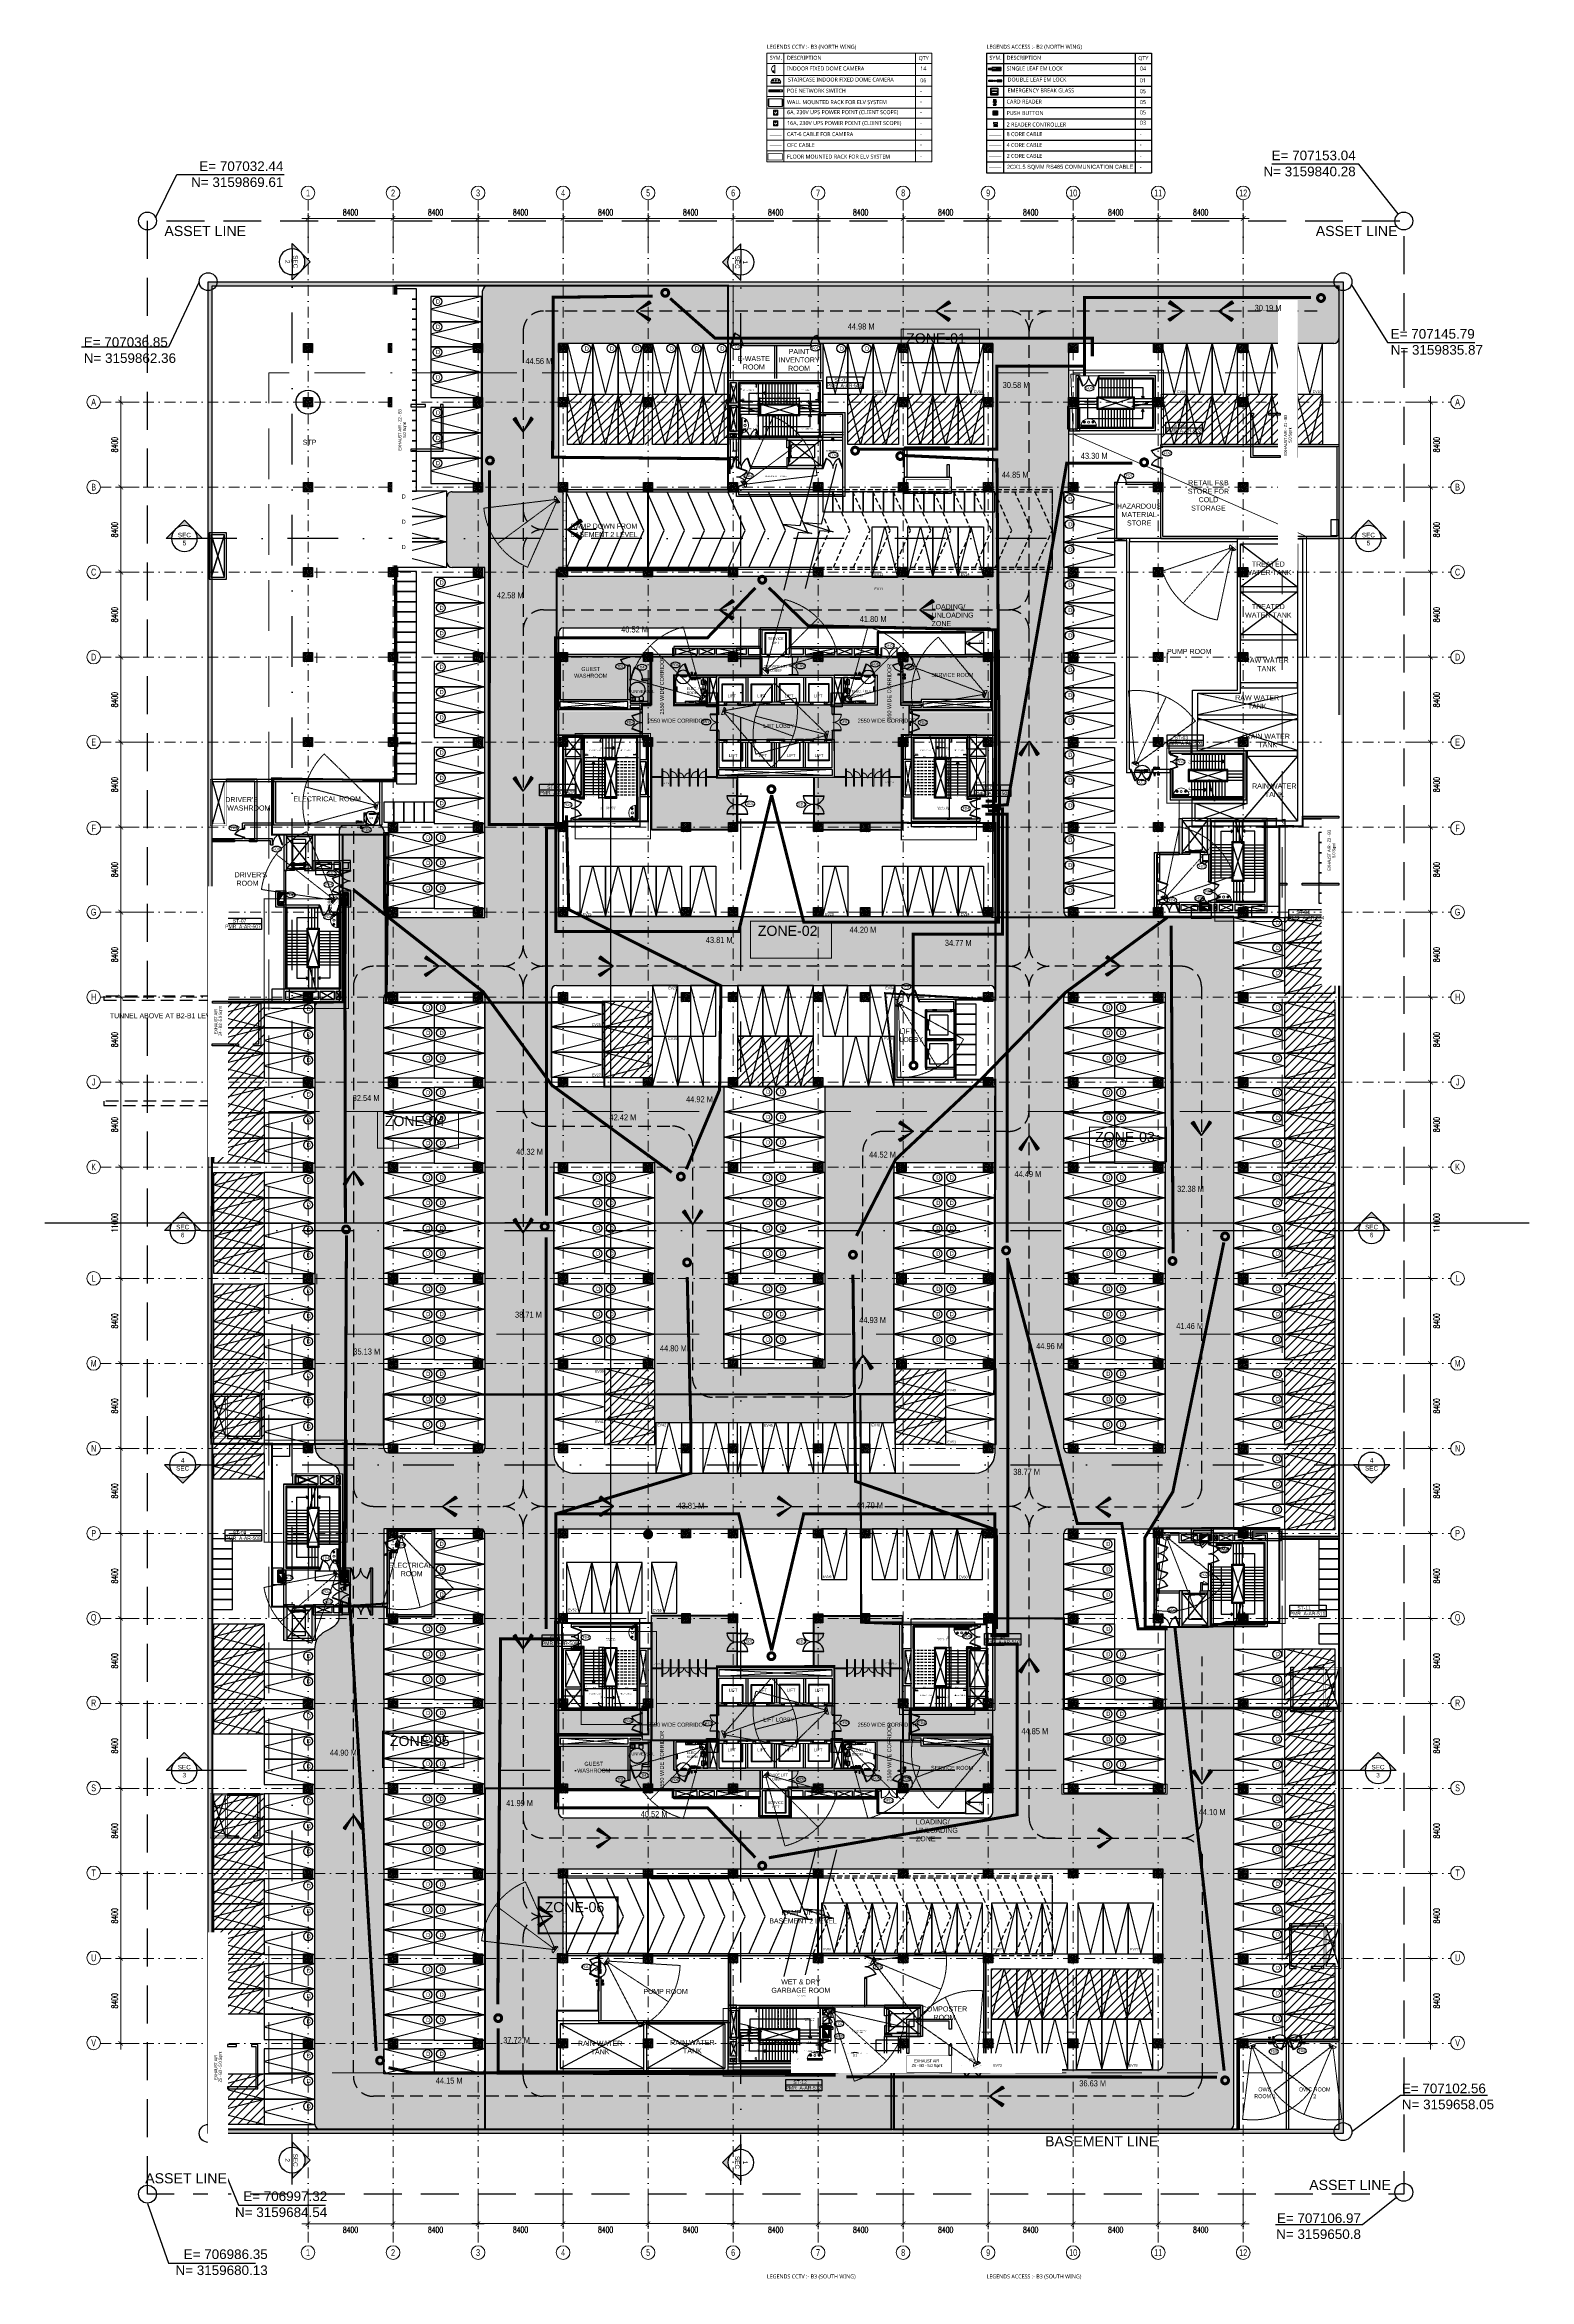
# Model space of a CAD drawing. Header units: millimetres. Extents: x 2509692 to 6766201, y 361130 to 898117.
# Drawn here: x 2509692 to 2656379, y 677274 to 898117 of the extents above; entities that cross this region are included whole.
import ezdxf
from ezdxf.enums import TextEntityAlignment as Align

# ---------------------------------------------------------------- set-up
doc = ezdxf.new("R2010")
doc.units = ezdxf.units.MM
doc.header["$LTSCALE"] = 100
for name, pattern in [('$0$( Dashed )', [0.75, 0.5, -0.25]), ('$AUDIT_BAD_LTYPE1', [0]), ('( Dashed )', [0.75, 0.5, -0.25]), ('( Hidden )', [0.375, 0.25, -0.125]), ('001-S-DLA-ULT_BLK-FDN-01$0$DASHED2', [0.375, 0.25, -0.125]), ('01.MAIN DRAWING_NW$0$(X-REF)S12-200-HIDDEN', [0.375, 0.25, -0.125]), ('01.NW_MACHINES$0$DASHED', [0.75, 0.5, -0.25]), ('ACAD_ISO05W100', [33, 24, -3, 0, -3, 0, -3]), ('AUDIT_I_191030115539-19', [0]), ('CONTINOUS', [0]), ('DASH', [0.35, 0.25, -0.1]), ('DASHDOT', [1, 0.5, -0.25, 0, -0.25]), ('DD Cargo Road$0$X-DIAL-Phase 3A-Master Airfield Layout_South & ECT$0$DASHDOT2', [12.7, 6.35, -3.175, 0, -3.175]), ('DGN Style 3', [18.484554, 13.203253, -5.281301]), ('HIDDEN', [0.375, 0.25, -0.125]), ('LOWER BASEMENT PLAN-EAST SIDE$0$ACAD_ISO02W100', [15, 12, -3]), ('PAMIR A_BASEMENT STAIRCASE$0$( Hidden ) CUTOUT', [0.375, 0.25, -0.125]), ('PAMIR A_BASEMENT STAIRCASE$0$HIDDEN', [0.375, 0.25, -0.125]), ('PAMIR A_BASEMENT STAIRCASE$0$X_COL_FC_WMG$0$PHANTOM', [2.5, 1.25, -0.25, 0.25, -0.25, 0.25, -0.25]), ('PAMIR A_GROUND FLOOR GRID$0$( Dashed )', [0.75, 0.5, -0.25]), ('PAMIR A_GROUND FLOOR GRID$0$ACAD_ISO05W100', [33, 24, -3, 0, -3, 0, -3]), ('PAMIR A_GROUND FLOOR GRID$0$CMP LANDSUBDIVISION$0$ACAD_ISO12W100', [21, 12, -3, 0, -3, 0, -3]), ('PAMIR A_GROUND FLOOR GRID$0$CMP LANDSUBDIVISION$0$DASHED2', [0.375, 0.25, -0.125]), ('PAMIR A_GROUND FLOOR GRID$0$DGN Style 4', [21.138408, 10.562602, -5.281301, 0.013203, -5.281301]), ('PHANTOM2', [1.25, 0.625, -0.125, 0.125, -0.125, 0.125, -0.125])]:
    doc.linetypes.add(name, pattern=pattern)
doc.layers.get('0').update_dxf_attribs({"color": 8})
doc.layers.get('Defpoints').update_dxf_attribs({"color": 8})
for name, color, linetype in [('-P-CHAMBER', 8, 'Continuous'), ('2 WHEELER PARKING', 8, 'AUDIT_I_191030115539-19'), ('2CORE CABLE', 30, 'Continuous'), ('4 WHEELER', 8, 'Continuous'), ('4 wheeler jockey', 8, 'Continuous'), ('4 WHEELER-RefEdit0', 8, 'Continuous'), ('A-DRIVEWAY ARROWS', 8, 'AUDIT_I_191030115539-19'), ('A-P-STRUCTURE', 8, 'Continuous'), ('A-P-WALL', 8, 'Continuous'), ('A-PARKING STACH-2', 8, 'Continuous'), ('A-Text', 8, 'Continuous'), ('A_ STAIRCASE WALL', 8, 'Continuous'), ('A_COLUMNS @8.4 x 8.4 MT. GRID', 8, 'Continuous'), ('A_COORDINATE POINTS', 8, 'Continuous'), ('A_Cross Reference', 8, 'Continuous'), ('A_CUTOUT', 8, 'Continuous'), ('A_DOOR', 8, 'Continuous'), ('A_DOORS', 8, 'Continuous'), ('A_ELEVATION', 8, 'Continuous'), ('A_EV', 8, 'AUDIT_I_191030115539-19'), ('A_Fixtures', 8, 'Continuous'), ('A_GLASS EDGE', 8, 'Continuous'), ('A_HATCH COLUMN', 8, 'Continuous'), ('A_LIFT CAR', 8, 'Continuous'), ('A_PARKING TEXT', 8, 'Continuous'), ('A_R.C.C. STRUCTURE', 8, 'Continuous'), ('A_RCC', 8, 'Continuous'), ('A_Stair text', 8, 'Continuous'), ('A_STAIRCASE', 8, 'Continuous'), ('A_STAIRCASE ARROW', 8, 'Continuous'), ('A_STAIRCASE CUT OUT', 8, 'HIDDEN'), ('A_STAIRCASE CUTOUT', 8, 'HIDDEN'), ('A_STAIRCASE DIM', 8, 'Continuous'), ('A_STAIRCASE DIMENSION', 8, 'Continuous'), ('A_STAIRCASE DOOR', 8, 'Continuous'), ('A_STAIRCASE RAILING', 8, 'Continuous'), ('A_STAIRCASE STEPS NOSING', 8, 'Continuous'), ('A_STAIRCASE TEXT', 8, 'Continuous'), ('A_STAIRCASE WALL', 8, 'Continuous'), ('A_STAIRS', 8, 'Continuous'), ('A_STAIRS SECTION', 8, 'Continuous'), ('A_TEXT', 8, 'Continuous'), ('A_TEXT 200', 8, 'Continuous'), ('A_TEXT 250', 8, 'Continuous'), ('A_Travel length', 8, 'Continuous'), ('A_wall', 8, 'Continuous'), ('ACD', 220, 'Continuous'), ('ACS-DOOR', 1, 'Continuous'), ('CAR', 8, 'Continuous'), ('CCTV-CAT-6', 5, 'Continuous'), ('D-TEXT', 8, 'Continuous'), ('Door', 8, 'Continuous'), ('DOUBLE  STACK', 8, 'Continuous'), ('DRIVEWAY', 8, 'HIDDEN'), ('DW-NO', 8, 'Continuous'), ('EL-Elect DB', 8, 'Continuous'), ('EL-RISING MAIN', 8, 'Continuous'), ('ELE -0.18', 8, 'Continuous'), ('EV PARKING', 8, 'Continuous'), ('GLASS EDGE', 8, 'Continuous'), ('HATCH_COLUMN', 8, 'Continuous'), ('ID_METAL FRAMING', 8, 'Continuous'), ('ID_RCP LIGHTING', 8, 'Continuous'), ('ID_STONE JOINTS', 8, 'Continuous'), ('MEP_ELECTRICAL', 8, 'Continuous'), ('MEP_FIRE & PLUMBING', 8, 'Continuous'), ('PAMIR A_BASEMENT STAIRCASE$0$A-P-CUTOUT LINE ABOVE', 8, 'PAMIR A_BASEMENT STAIRCASE$0$HIDDEN'), ('PAMIR A_BASEMENT STAIRCASE$0$A-P-FLOORING', 8, 'Continuous'), ('PAMIR A_BASEMENT STAIRCASE$0$A-P-HATCH COLUMN', 8, 'Continuous'), ('PAMIR A_BASEMENT STAIRCASE$0$A-P-STRUCTURE', 8, 'Continuous'), ('PAMIR A_BASEMENT STAIRCASE$0$A-P-WALL', 8, 'Continuous'), ('PAMIR A_BASEMENT STAIRCASE$0$A_wall', 8, 'Continuous'), ('PAMIR A_GROUND FLOOR GRID$0$CMP LANDSUBDIVISION$0$MP-PROP-ASSET LINE', 8, 'PAMIR A_GROUND FLOOR GRID$0$CMP LANDSUBDIVISION$0$ACAD_ISO12W100'), ('PAMIR A_GROUND FLOOR GRID$0$Columns 8.4 x 8.4 MT. GRID', 8, 'Continuous'), ('PAMIR A_GROUND FLOOR GRID$0$TERRACE HATCH', 8, 'Continuous'), ('post', 8, 'Continuous'), ('RAMP', 8, 'Continuous'), ('RCC_COLUMN', 8, 'Continuous'), ('RCP LIGHTINGS', 8, 'Continuous'), ('RS485 CABLE', 14, 'Continuous'), ('SECTION LINES', 8, 'Continuous'), ('slope line', 8, 'Continuous'), ('STAIRCASE ARROW', 8, 'Continuous')]:
    doc.layers.add(name, color=color, linetype=linetype)
for name, color, linetype, lineweight in [('0-FF FHC', 8, 'Continuous', 15), ('4CORE CABLE', 230, 'Continuous', 0), ('8CORE CABLE', 3, 'Continuous', 0), ('A-G251-G-WallIntl', 8, 'Continuous', 13), ('A-G251-G-WallIntlRefl', 8, 'Continuous', 0), ('A-G26-G-StruCols', 8, 'Continuous', 0), ('A-WALL', 8, 'Continuous', 30), ('A-Z000-D-Dims', 8, 'Continuous', 0), ('A_FIXTURE', 8, 'Continuous', 0), ('A_SERVICE LIFT', 8, 'Continuous', 25), ('AC-ZONING LINE', 8, 'Continuous', 15), ('ALIGN', 8, 'Continuous', 20), ('CAMERA', 5, 'Continuous', 20), ('CAMERA RANGE', 2, '01.MAIN DRAWING_NW$0$(X-REF)S12-200-HIDDEN', 20), ('Card Reader', 230, 'Continuous', 13), ('CCTV -POWER', 4, 'PHANTOM2', 13), ('CCTV RACK', 52, 'Continuous', 13), ('CCTV-NVR', 40, 'Continuous', 13), ('CLOUD REFERNCE', 8, 'Continuous', 0), ('EL-WALL', 8, 'Continuous', 0), ('F-FIRE-CABL-DEVC', 1, 'PHANTOM2', 13), ('FINISH FLOOR', 8, 'Continuous', 5), ('GLASS 1', 8, 'Continuous', 25), ('HACTH', 8, 'Continuous', 5), ('HATCH', 8, 'Continuous', 5), ('mark', 8, 'Continuous', 13), ('OFC CABLE', 6, 'Continuous', 5), ('PAMIR A_BASEMENT STAIRCASE$0$A-WALL', 8, 'Continuous', 30), ('PAMIR A_BASEMENT STAIRCASE$0$X_COL_FC_WMG$0$GLASS 1', 8, 'Continuous', 25), ('PAMIR A_GROUND FLOOR GRID$0$A_GRID 8.4 x 8.4 MT.', 8, 'PAMIR A_GROUND FLOOR GRID$0$DGN Style 4', 0), ('PAMIR A_GROUND FLOOR GRID$0$A_GRID DIMENSIONS', 8, 'Continuous', 0), ('PAMIR A_GROUND FLOOR GRID$0$A_GRID NUMBERING', 8, 'Continuous', 0), ('PAMIR A_GROUND FLOOR GRID$0$CMP LANDSUBDIVISION$0$MP-BASEMENT LIN', 8, 'PAMIR A_GROUND FLOOR GRID$0$ACAD_ISO05W100', 20)]:
    doc.layers.add(name, color=color, linetype=linetype, lineweight=lineweight)
doc.styles.add('300', font='GOTHIC.TTF', dxfattribs={"width": 0.8, "height": 600})
doc.styles.add('Annotative', font='arial.ttf')
doc.styles.add('ARIAL', font='arial.ttf')
doc.styles.add('CG', font='GOTHIC.TTF', dxfattribs={"width": 0.8})
doc.styles.add('DIM_200', font='swissc.ttf', dxfattribs={"height": 400})
doc.styles.add('GRID-DIM', font='GOTHIC.TTF')
doc.styles.add('HVAC', font='arial.ttf', dxfattribs={"height": 1000})
doc.styles.add('MtXpl_Century_Gothic', font='GOTHICB.TTF')
doc.styles.add('PAMIR A_BASEMENT STAIRCASE$0$ARIAL', font='arial.ttf')
doc.styles.add('PAMIR A_GROUND FLOOR GRID$0$ASSET_03_GRID$0$F6', font='arial.ttf', dxfattribs={"width": 0.6})
doc.styles.add('PAMIR A_GROUND FLOOR GRID$0$ASSET_03_GRID$0$MISC', font='romans.shx', dxfattribs={"width": 0.6})
doc.styles.add('SIMPLEX', font='')
doc.styles.add('SL_Lucida Sans', font='l_10646.ttf', dxfattribs={"height": 250})
doc.styles.get("Standard").update_dxf_attribs({"font": 'arial.ttf'})
doc.styles.add('TEXT-50', font='swissc.ttf', dxfattribs={"height": 100})
doc.styles.add('TEXT_100', font='swissc.ttf', dxfattribs={"height": 100})
doc.styles.add('V', font='verdana.ttf')
doc.styles.add('X-REF_HVAC_Basement 02$0$X-REF_HVAC_Basement 02$0$acdim', font='romans.shx', dxfattribs={"height": 150})
doc.styles.get('SIMPLEX').set_extended_font_data('Humanst521 BT')
doc.dimstyles.new('1_50', dxfattribs={"dimtxt": 200, "dimasz": 100, "dimexe": 60, "dimexo": 25, "dimgap": 50, "dimtad": 1, "dimdec": 3, "dimrnd": 5, "dimdsep": 46, "dimtxsty": 'GRID-DIM', "dimblk": 'ARCHTICK', "dimcen": 25, "dimdle": 60, "dimclrd": 8, "dimclre": 8, "dimclrt": 256, "dimadec": 0, "dimazin": 0, "dimtfac": 1, "dimtdec": 3, "dimtmove": 2, "dimatfit": 3, "dimldrblk": 'Leader arrow', "dimfxl": 25, "dimlwd": -1, "dimlwe": -1, "dimarcsym": 0})
doc.dimstyles.new('Copy(2) of 1_50 TEXT 500', dxfattribs={"dimtxt": 375, "dimasz": 200, "dimexe": 60, "dimexo": 0, "dimgap": 50, "dimtad": 0, "dimdec": 0, "dimzin": 9, "dimdsep": 46, "dimtxsty": 'Annotative', "dimblk": 'ARCHTICK', "dimcen": 25, "dimdle": 60, "dimclrd": 2, "dimclre": 8, "dimclrt": 2, "dimadec": 0, "dimazin": 0, "dimtfac": 1, "dimtdec": 0, "dimtmove": 2, "dimatfit": 3, "dimfxl": 25, "dimlwd": -1, "dimlwe": -1, "dimarcsym": 0})
doc.dimstyles.new('PAMIR A_GROUND FLOOR GRID$0$ASSET_03_GRID$0$TPCL-DIM-300', dxfattribs={"dimscale": 300, "dimtxt": 2.25, "dimasz": 1.5, "dimexe": 1.75, "dimexo": 1, "dimgap": 1, "dimtad": 2, "dimdec": 0, "dimzin": 0, "dimdsep": 46, "dimtxsty": 'PAMIR A_GROUND FLOOR GRID$0$ASSET_03_GRID$0$MISC', "dimblk": 'PAMIR A_GROUND FLOOR GRID$0$ASSET_03_GRID$0$_ArchTick', "dimcen": 1, "dimdle": 2, "dimclrd": 1, "dimclre": 1, "dimclrt": 7, "dimadec": 0, "dimazin": 0, "dimtfac": 1, "dimtdec": 0, "dimtofl": 0, "dimtmove": 0, "dimatfit": 3, "dimfxl": 1, "dimtolj": 1, "dimtzin": 0, "dimlwd": -1, "dimlwe": -1, "dimarcsym": 0})
pattern_1 = [(0, (-3035710.2255, -862793.3746), (0, 6.985), [5.08, -1.905]), (90, (-3035710.2255, -862793.3746), (-6.985, 4e-16), [5.08, -1.905])]

# ---------------------------------------------------------------- blocks, each defined once
blk = doc.blocks.new('A$C71171B53')
at = {"layer": '-P-CHAMBER', "linetype": 'ByBlock', "lineweight": -2, "ltscale": 0.5, "const_width": 5}
blk.add_lwpolyline([(-7500, -350), (0, -350), (0, 0), (-7500, 0)], close=True, dxfattribs=at)
for points in [[(-7464, 0), (-7464, -350)], [(-7362, 0), (-7362, -350)], [(-7261, 0), (-7261, -350)], [(-7159, 0), (-7159, -350)], [(-7058, 0), (-7058, -350)], [(-6956, 0), (-6956, -350)], [(-6855, 0), (-6855, -350)], [(-6753, 0), (-6753, -350)], [(-6652, 0), (-6652, -350)], [(-6536, 0), (-6536, -350)], [(-6435, 0), (-6435, -350)]]:
    blk.add_lwpolyline(points, dxfattribs=at)
at = {"layer": '-P-CHAMBER', "linetype": 'ByBlock', "lineweight": -2, "ltscale": 0.5, "const_width": 5, "elevation": 0}
for points in [[(-6336, 0), (-6336, -350)], [(-6235, 0), (-6235, -350)], [(-6133, 0), (-6133, -350)], [(-6032, 0), (-6032, -350)], [(-5916, 0), (-5916, -350)], [(-5815, 0), (-5815, -350)], [(-5716, 0), (-5716, -350)], [(-5615, 0), (-5615, -350)], [(-5513, 0), (-5513, -350)], [(-5412, 0), (-5412, -350)], [(-5296, 0), (-5296, -350)], [(-5194, 0), (-5194, -350)], [(-5096, 0), (-5096, -350)], [(-4995, 0), (-4995, -350)], [(-4893, 0), (-4893, -350)], [(-4792, 0), (-4792, -350)], [(-4676, 0), (-4676, -350)], [(-4574, 0), (-4574, -350)], [(-4476, 0), (-4476, -350)], [(-4374, 0), (-4374, -350)], [(-4273, 0), (-4273, -350)], [(-4171, 0), (-4171, -350)], [(-4056, 0), (-4056, -350)], [(-3954, 0), (-3954, -350)], [(-3856, 0), (-3856, -350)], [(-3754, 0), (-3754, -350)], [(-3653, 0), (-3653, -350)], [(-3551, 0), (-3551, -350)], [(-3436, 0), (-3436, -350)], [(-3334, 0), (-3334, -350)], [(-3236, 0), (-3236, -350)], [(-3134, 0), (-3134, -350)], [(-3033, 0), (-3033, -350)], [(-2931, 0), (-2931, -350)], [(-2815, 0), (-2815, -350)], [(-2714, 0), (-2714, -350)], [(-2616, 0), (-2616, -350)], [(-2514, 0), (-2514, -350)], [(-2413, 0), (-2413, -350)], [(-2311, 0), (-2311, -350)], [(-2195, 0), (-2195, -350)], [(-2094, 0), (-2094, -350)], [(-1995, 0), (-1995, -350)], [(-1894, 0), (-1894, -350)], [(-1792, 0), (-1792, -350)], [(-1691, 0), (-1691, -350)], [(-1575, 0), (-1575, -350)], [(-1474, 0), (-1474, -350)], [(-1375, 0), (-1375, -350)], [(-1274, 0), (-1274, -350)], [(-1172, 0), (-1172, -350)], [(-1071, 0), (-1071, -350)], [(-955, 0), (-955, -350)], [(-854, 0), (-854, -350)], [(-755, 0), (-755, -350)], [(-654, 0), (-654, -350)], [(-552, 0), (-552, -350)], [(-451, 0), (-451, -350)], [(-335, 0), (-335, -350)], [(-233, 0), (-233, -350)], [(-135, 0), (-135, -350)], [(-34, 0), (-34, -350)]]:
    blk.add_lwpolyline(points, dxfattribs=at)
blk = doc.blocks.new('dfjydfy')
at = {"color": 8}
for points in [[(2924294, 1472655), (2922804, 1466676), (2921094, 1466806), (2923985, 1465913), (2922639, 1466014), (2921218, 1460308)], [(2926402, 1472813), (2924912, 1466835), (2923202, 1466964), (2926093, 1466071), (2924747, 1466173), (2923326, 1460467)]]:
    blk.add_lwpolyline(points, dxfattribs=at)
at = {"color": 1}
for points in [[(2923774, 1462346), (2899722, 1462346), (2899722, 1470246), (2925743, 1470246)], [(2923824, 1462546), (2899722, 1462546), (2899722, 1470046), (2925693, 1470046)]]:
    blk.add_lwpolyline(points, dxfattribs=at)
at = {"layer": 'RAMP', "color": 8, "ltscale": 0.5}
for points in [[(2899721, 1462468), (2901378, 1466218), (2899722, 1469968)], [(2901756, 1462546), (2903378, 1466218), (2901688, 1470046)], [(2903756, 1462546), (2905378, 1466218), (2903688, 1470046)], [(2905756, 1462546), (2907378, 1466218), (2905688, 1470046)], [(2907756, 1462546), (2909378, 1466218), (2907688, 1470046)], [(2909756, 1462546), (2911378, 1466218), (2909688, 1470046)], [(2911756, 1462546), (2913378, 1466218), (2911688, 1470046)], [(2913756, 1462546), (2915378, 1466218), (2913688, 1470046)], [(2915756, 1462546), (2917378, 1466218), (2915688, 1470046)], [(2917756, 1462546), (2919378, 1466218), (2917688, 1470046)], [(2919756, 1462546), (2921378, 1466218), (2919688, 1470046)], [(2923542, 1466050), (2921778, 1470046)]]:
    blk.add_lwpolyline(points, dxfattribs=at)
at = {"layer": 'RAMP', "color": 8, "linetype": '( Dashed )', "ltscale": 10}
for points in [[(2925743, 1470246), (2947722, 1470246), (2947722, 1462346), (2923774, 1462346)], [(2925693, 1470046), (2947722, 1470046), (2947722, 1462546), (2923824, 1462546)], [(2926100, 1462546), (2927722, 1466218), (2926033, 1470046)], [(2928100, 1462546), (2929722, 1466218), (2928033, 1470046)], [(2928100, 1462546), (2929722, 1466218), (2928067, 1469968)], [(2930100, 1462546), (2931722, 1466218), (2930033, 1470046)], [(2932100, 1462546), (2933722, 1466218), (2932033, 1470046)], [(2934100, 1462546), (2935722, 1466218), (2934033, 1470046)], [(2936100, 1462546), (2937722, 1466218), (2936033, 1470046)], [(2938100, 1462546), (2939722, 1466218), (2938033, 1470046)], [(2940100, 1462546), (2941722, 1466218), (2940033, 1470046)], [(2942100, 1462546), (2943722, 1466218), (2942033, 1470046)], [(2944100, 1462546), (2945722, 1466218), (2944033, 1470046)], [(2946100, 1462546), (2947722, 1466218), (2946033, 1470046)], [(2924100, 1462546), (2925722, 1466218), (2925106, 1467614)]]:
    blk.add_lwpolyline(points, dxfattribs=at)
at = {"linetype": 'ByBlock', "lineweight": -2, "ltscale": 0.5, "rotation": 90}
blk.add_blockref('A$C71171B53', (2899372, 1470046), dxfattribs=at)
blk = doc.blocks.new('CAR PARKING 2500X5000')
at = {"layer": '4 WHEELER-RefEdit0', "linetype": 'ByBlock', "lineweight": -2, "ltscale": 0.5}
blk.add_lwpolyline([(-2500, 0), (0, 0), (0, -5000), (-2500, -5000)], close=True, dxfattribs=at)
blk.add_lwpolyline([(-2500, -5000), (-1250, 0), (0, -5000)], dxfattribs=at)
blk = doc.blocks.new('2 WHEELER 1')
at = {"layer": '2 WHEELER PARKING', "linetype": 'ByBlock', "lineweight": -2, "ltscale": 0.5}
blk.add_lwpolyline([(-2000, 0), (0, 0), (0, -1000), (-2000, -1000)], close=True, dxfattribs=at)
blk = doc.blocks.new('ARROW')
at = {"layer": 'DRIVEWAY', "linetype": 'Continuous', "ltscale": 0.5}
h = blk.add_hatch(color=30, dxfattribs=at)
h.dxf.hatch_style = 1
h.paths.add_polyline_path([(0, 0), (-381, -720), (-500, -624)])
h = blk.add_hatch(color=30, dxfattribs=at)
h.dxf.hatch_style = 1
h.paths.add_polyline_path([(0, 0), (381, -720), (500, -624)])
at = {"layer": 'DRIVEWAY', "color": 30, "linetype": '001-S-DLA-ULT_BLK-FDN-01$0$DASHED2', "ltscale": 7500}
for points in [[(0, 0), (-500, -624), (-381, -720), (0, 0)], [(0, 0), (500, -624), (381, -720), (0, 0)]]:
    blk.add_lwpolyline(points, close=True, dxfattribs=at)
blk = doc.blocks.new('ghkhgk')
at = {"layer": 'A-DRIVEWAY ARROWS', "linetype": '( Hidden )', "lineweight": -2, "ltscale": 50}
for p, q in [((3635930, 1820468), (3559463, 1820468)), ((3607453, 1757714), (3607453, 1820468)), ((3557463, 1818468), (3557463, 1800889)), ((3557463, 1800889), (3557463, 1757714)), ((3564665, 1798889), (3559463, 1798889)), ((3559463, 1790951), (3605453, 1790951)), ((3540687, 1769071), (3540687, 1704342)), ((3555463, 1755714), (3542687, 1755714)), ((3605453, 1755714), (3559463, 1755714)), ((3622483, 1755714), (3609453, 1755714)), ((3557463, 1753714), (3557463, 1704342)), ((3607453, 1731424), (3607453, 1753714)), ((3624483, 1753714), (3624483, 1703912)), ((3559463, 1739914), (3572219, 1739914)), ((3605453, 1739399), (3593023, 1739399)), ((3574216, 1715786), (3574216, 1738020)), ((3590984, 1715128), (3591023, 1737399)), ((3607453, 1704342), (3607453, 1731368)), ((3588984, 1713128), (3576178, 1713128)), ((3540687, 1646370), (3540687, 1704342)), ((3542687, 1702342), (3555463, 1702342)), ((3559463, 1702342), (3605453, 1702342)), ((3620891, 1702271), (3609485, 1702271)), ((3557463, 1700342), (3557463, 1663792)), ((3607453, 1671551), (3607453, 1700342)), ((3610024, 1669551), (3559463, 1669551)), ((3609453, 1669551), (3622562, 1669551)), ((3624561, 1667952), (3624561, 1646034)), ((3560411, 1661792), (3559463, 1661792)), ((3557463, 1646034), (3557463, 1659792)), ((3622562, 1644034), (3542687, 1644034))]:
    blk.add_line(p, q, dxfattribs=at)
blk.add_lwpolyline([(3624562, 1671551), (3624562, 1687518)], dxfattribs=at)
for centre, start, end in [((3559463, 1818468), 90, 180), ((3605453, 1818468), 0, 90), ((3609453, 1818468), 90, 180), ((3559463, 1800889), 180, 270), ((3559463, 1796889), 90, 180), ((3605453, 1792951), 270, 0), ((3559463, 1788951), 90, 180), ((3605453, 1788951), 0, 90), ((3542687, 1753714), 90, 180), ((3555463, 1757714), 270, 0), ((3555463, 1753714), 0, 90), ((3559463, 1757714), 180, 270), ((3559463, 1753714), 90, 180), ((3605453, 1757714), 270, 0), ((3605453, 1753714), 0, 90), ((3609453, 1757714), 180, 270), ((3609453, 1753714), 90, 180), ((3622483, 1753714), 0, 90), ((3559463, 1741914), 180, 270), ((3605453, 1741399), 270, 0), ((3572219, 1737914), 0, 90), ((3593023, 1737399), 90, 180), ((3576178, 1715128), 180, 270), ((3588984, 1715128), 270, 0), ((3542687, 1704342), 180, 270), ((3555463, 1704342), 270, 0), ((3559463, 1704342), 180, 270), ((3605453, 1704342), 270, 0), ((3609485, 1704271), 180, 270), ((3622516, 1704271), 270, 0), ((3555463, 1700342), 0, 90), ((3559463, 1700342), 90, 180), ((3605453, 1700342), 0, 90), ((3609485, 1700271), 90, 180), ((3559463, 1671551), 180, 270), ((3609453, 1671551), 180, 270), ((3622562, 1671551), 270, 0), ((3622561, 1667551), 0, 90), ((3559463, 1663792), 180, 270), ((3559463, 1659792), 90, 180), ((3542687, 1646034), 180, 269.99959), ((3559463, 1646034), 180, 270), ((3622561, 1646034), 270, 0)]:
    blk.add_arc(centre, 2000, start, end, dxfattribs=at)
at = {"layer": 'A-DRIVEWAY ARROWS', "linetype": '( Hidden )', "lineweight": -2, "ltscale": 2000}
for p, xscale, yscale, zscale, rotation in [((3568657, 1820468), 2.000000000000009, 2.000000000000009, 2.000000000000009, 90), ((3598250, 1820468), -2.000000000000009, 2.000000000000009, 2, 90), ((3622635, 1820468), -2, 2, 2, 270), ((3626200, 1820468), 2.000000000000016, 2.000000000000016, 2.000000000000016, 90), ((3557463, 1808546), 2, 2, 2, 180), ((3561843, 1798889), 2.000000000000027, 2.000000000000027, 2.000000000000027, 90), ((3576866, 1790951), 2.000000000000027, 2.000000000000027, 2.000000000000027, 90), ((3596646, 1790951), 2.000000000000027, 2.000000000000027, 2.000000000000027, 90), ((3557463, 1773036, 0), 2, 2, 2, 180), ((3549144, 1755714), 2.000000000000024, 2.000000000000024, 2.000000000000024, 270), ((3566349, 1755714), -2, 2, 2, 270), ((3616445, 1755741), 2.000000000000014, 2.000000000000014, 2.000000000000014, 270), ((3595995, 1739399), -2, 2, 2, 270), ((3624483, 1738981, 0), 2, 2, 2, 180), ((3574216, 1730212), -2, 2, 2, 180), ((3557463, 1729379, 0), 2, 2, 2, 180), ((3549495, 1702342), 2.000000000000009, 2.000000000000009, 2.000000000000009, 90), ((3566379, 1702342), 2.000000000000006, 2.000000000000006, 2.000000000000006, 270), ((3583989, 1702342), 2.000000000000006, 2.000000000000006, 2.000000000000006, 270), ((3614104, 1702271), -2.000000000000009, 2.000000000000009, 2, 90), ((3557463, 1688259, 0), 2, 2, 2, 180), ((3624562, 1674876, 0), 2, 2, 2, 180), ((3566142, 1669551), -2, 2, 2, 270), ((3615652, 1669551), 2.000000000000005, 2.000000000000005, 2.000000000000005, 270), ((3560350, 1661792), -2, 2, 2, 270), ((3603545, 1644034), 2.000000000000027, 2.000000000000027, 2.000000000000027, 90)]:
    blk.add_blockref('ARROW', p, dxfattribs=dict(at, xscale=xscale, yscale=yscale, zscale=zscale, rotation=rotation))
at = {"layer": 'A-DRIVEWAY ARROWS', "linetype": '( Hidden )', "lineweight": -2, "ltscale": 2000, "yscale": 2, "zscale": 2}
for p, xscale in [((3607453, 1777948, 0), -2), ((3607453, 1738954, 0), 2), ((3540687, 1735465, 0), -2), ((3591037, 1717273), -2), ((3607453, 1687331, 0), -2), ((3540687, 1671831, 0), -2)]:
    blk.add_blockref('ARROW', p, dxfattribs=dict(at, xscale=xscale))
blk = doc.blocks.new('fgngd')
at = {"layer": 'A_DOORS', "linetype": 'ByBlock', "ltscale": 0.03, "elevation": 0}
blk.add_lwpolyline([(189176, 215497), (189176, 215393), (189233, 215393), (189233, 215463), (189221, 215463), (189221, 215497), (189176, 215497)], dxfattribs=at)
blk.add_lwpolyline([(190176, 215393), (190176, 215497), (190130, 215497), (190130, 215463), (190118, 215463), (190118, 215393), (190176, 215393), (190118, 215393), (190118, 215463), (190130, 215463), (190130, 215497), (190097, 215486), (189782, 216389), (189814, 216400), (190130, 215497), (189814, 216400), (189774, 216386, 0.3035492), (189221, 215466, -0.0270918)], format="xyb", dxfattribs=at)
at = {"layer": 'A-Text', "linetype": 'Continuous', "ltscale": 100, "insert": (190137, 215404, 0), "char_height": 30, "width": 758.63, "attachment_point": 1, "rotation": 90, "style": 'Annotative'}
blk.add_mtext('1000', dxfattribs=at)
blk = doc.blocks.new('DGKDGHK')
at = {"layer": 'A-WALL'}
for p, q in [((3655379, 1139841), (3655379, 1148712)), ((3655379, 1148712), (3659117, 1148712)), ((3655579, 1139841), (3655579, 1148512)), ((3655579, 1148512), (3659117, 1148512)), ((3659117, 1148712, 0), (3659117, 1148512, 0)), ((3660117, 1148712), (3660417, 1148712)), ((3660117, 1148712), (3660117, 1148512)), ((3660117, 1148512), (3660217, 1148512)), ((3660217, 1148712), (3660517, 1148712)), ((3660217, 1139841), (3660217, 1148512)), ((3660417, 1148512), (3660517, 1148512)), ((3660417, 1148512), (3660417, 1139841)), ((3660517, 1148712), (3660517, 1148512)), ((3661517, 1148712), (3665417, 1148712)), ((3661517, 1148512, 0), (3661517, 1148712, 0)), ((3661517, 1148512, 0), (3665417, 1148512)), ((3665417, 1148712), (3665417, 1148512)), ((3655579, 1139841), (3655379, 1139841)), ((3660417, 1139841), (3660217, 1139841))]:
    blk.add_line(p, q, dxfattribs=at)
at = {"layer": 'A_DOORS', "xscale": -1, "rotation": 179.9843133078887}
blk.add_blockref('fgngd', (3470001, 1364158, 0), dxfattribs=at)
at = {"layer": 'A_DOORS', "rotation": 180.0156866921113}
blk.add_blockref('fgngd', (3850634, 1364158, 0), dxfattribs=at)
blk = doc.blocks.new('qdfesw')
at = {"layer": '4 wheeler jockey', "linetype": 'ByBlock', "lineweight": -2, "ltscale": 0.5}
blk.add_lwpolyline([(2705606, 1306842), (2708106, 1306842), (2708106, 1311842), (2705606, 1311842)], close=True, dxfattribs=at)
blk.add_lwpolyline([(2705606, 1311842), (2706856, 1306842), (2708106, 1311842)], dxfattribs=at)
blk = doc.blocks.new('JOCKEY PARK')
at = {"layer": 'A_STAIRCASE DIM', "transparency": 33554687}
h = blk.add_hatch(dxfattribs=at)
h.set_pattern_fill('ANSI31', color=8, scale=200)
h.set_pattern_definition([(45, (1000500, -500), (-449.0128, 449.0128), [])])
h.paths.add_polyline_path([(3526745, 803042), (3531888, 803042), (3531888, 787065), (3526745, 787065)])
h.paths.add_polyline_path([(3526888, 786165), (3531888, 786165), (3531888, 776165), (3526888, 776165)])
h.paths.add_polyline_path([(3526888, 775165), (3531883, 775165), (3531883, 755865), (3526888, 755865)])
h.paths.add_polyline_path([(3526888, 741565), (3531888, 741565), (3531888, 730665), (3526888, 730665)])
h.paths.add_polyline_path([(3526888, 724765), (3531888, 724765), (3531888, 702965), (3526888, 702965)])
h.paths.add_polyline_path([(3526888, 697065), (3531888, 697065), (3531888, 692065), (3526888, 692065)])
h.paths.add_polyline_path([(3565488, 766765), (3570488, 766765), (3570488, 759265), (3565488, 759265)])
h.paths.add_polyline_path([(3594211, 766765), (3599211, 766765), (3599211, 759265), (3594211, 759265)])
h.paths.add_polyline_path([(3632688, 811365), (3637688, 811365), (3637688, 750865), (3632688, 750865)])
h.paths.add_polyline_path([(3603738, 707470), (3619638, 707470), (3619638, 702470), (3603738, 702470)])
h.paths.add_polyline_path([(3632688, 739065), (3637688, 739065), (3637688, 700465), (3632688, 700465)])
h.paths.add_polyline_path([(3578660, 799643), (3586160, 799643), (3586160, 794643), (3578660, 794643)])
h.paths.add_polyline_path([(3565260, 803043), (3570260, 803043), (3570260, 795543), (3565260, 795543)])
h.paths.add_polyline_path([(3615888, 820665), (3615888, 821075)])
h.paths.add_polyline_path([(3561860, 863093), (3577760, 863093), (3577760, 858093), (3561860, 858093)])
h.paths.add_polyline_path([(3589560, 863093), (3594560, 863093), (3594560, 858093), (3589560, 858093)])
h.paths.add_polyline_path([(3595460, 863093), (3602960, 863093), (3602960, 858093), (3595460, 858093)])
h.paths.add_polyline_path([(3620538, 863093), (3636438, 863093), (3636438, 858093), (3620538, 858093)])
at = {"layer": '4 wheeler jockey', "xscale": -1}
for p in [(6269966, -448748), (6272466, -448748), (6274966, -448748), (6278366, -448748), (6280866, -448748), (6283366, -448748), (6297666, -448748), (6300166, -448748), (6303566, -448748), (6306066, -448748), (6308566, -448748), (6328644, -448748), (6331144, -448748), (6333644, -448748), (6337044, -448748), (6339544, -448748), (6342044, -448748)]:
    blk.add_blockref('qdfesw', p, dxfattribs=at)
at = {"layer": '4 wheeler jockey', "rotation": 90}
for p in [(4944530, -1896741), (4944530, -1899241), (4944530, -1901741), (4877102, -1905062), (4944530, -1905141), (4877102, -1907562), (4944530, -1907641), (4877102, -1910062), (4944530, -1910141), (4944530, -1913541), (4944530, -1916041), (4944530, -1918541), (4944530, -1921941), (4944530, -1924441), (4944530, -1926941), (4944530, -1929441), (4944530, -1932941), (4944530, -1935441), (4944530, -1937941), (4877330, -1941341), (4944530, -1941341), (4877330, -1943841), (4944530, -1943841), (4877330, -1946341), (4944530, -1946341), (4944530, -1949741), (4944530, -1952241), (4944530, -1954741), (4944530, -1969041), (4944530, -1971541), (4944530, -1974941), (4944530, -1977441), (4944530, -1979941), (4944530, -1983341), (4944530, -1985841), (4944530, -1988341), (4944530, -1991741), (4944530, -1994241), (4944530, -1996741), (4944530, -2000141), (4944530, -2002641), (4944530, -2005141)]:
    blk.add_blockref('qdfesw', p, dxfattribs=at)
at = {"layer": '4 wheeler jockey', "xscale": -1}
for p, rotation in [((2220046, -1905141), 270), ((2220046, -1907641), 270), ((2220046, -1910141), 270), ((2220046, -1913541), 270), ((2220046, -1916041), 270), ((2220046, -1918541), 270), ((2220046, -1921941), 270), ((2220046, -1924441), 270), ((2220046, -1926941), 270), ((2220046, -1929441), 270), ((2220046, -1932941), 270), ((2220046, -1935441), 270), ((2220046, -1937941), 270), ((2220046, -1941341), 270), ((2287369, -1941341), 270), ((2220046, -1943841), 270), ((2287369, -1943841), 270), ((2220046, -1946341), 270), ((2287369, -1946341), 270), ((2220046, -1949741), 270), ((2220046, -1966541), 270), ((2220046, -1969041), 270), ((2220046, -1971541), 270), ((2220046, -1974941), 270), ((2220046, -1983341), 270), ((2220046, -1985841), 270), ((2220046, -1988341), 270), ((2220046, -1991741), 270), ((2220046, -1994241), 270), ((2220046, -1996741), 270), ((2220046, -2000141), 270), ((898132, 2014312), 180), ((900632, 2014312), 180), ((903132, 2014312), 180), ((906532, 2014312), 180), ((909032, 2014312), 180), ((911532, 2014312), 180), ((2220046, -2002641), 270), ((2220046, -2011041), 270), ((2220046, -2013541), 270)]:
    blk.add_blockref('qdfesw', p, dxfattribs=dict(at, rotation=rotation))
at = {"layer": '4 wheeler jockey'}
for p in [(873054, -512198), (875554, -512198), (878054, -512198)]:
    blk.add_blockref('qdfesw', p, dxfattribs=at)
blk = doc.blocks.new('*U20')
h = blk.add_hatch(color=256)
h.paths.add_polyline_path([(200, -200), (0, -400), (0, -283, 0.198912)])
h.paths.add_polyline_path([(400, 0), (200, -200, 0.414214), (200, 200)])
h.paths.add_polyline_path([(131, 269), (124, 254, 0.114349), (0, 283), (0, 400)])
h.paths.add_polyline_path([(200, 200, 0.082683), (124, 254), (131, 269)])
h = blk.add_hatch(color=256)
h.paths.add_polyline_path([(200, -200), (0, -400), (0, -283, 0.198912)])
h.paths.add_polyline_path([(400, 0), (200, -200, 0.414214), (200, 200)])
h.paths.add_polyline_path([(131, 269), (124, 254, 0.114349), (0, 283), (0, 400)])
h.paths.add_polyline_path([(200, 200, 0.082683), (124, 254), (131, 269)])
blk.add_line((0, -283), (0, 283))
blk.add_lwpolyline([(0, -283), (0, -400), (400, 0), (0, 400), (0, 283)])
blk.add_circle((0, 0), 283)
for tag, p in [('TAGNUMBER', (-100, 0)), ('ELE', (75, 0))]:
    blk.add_attdef(tag, text='', height=100, rotation=270).set_placement(p, align=Align.MIDDLE_CENTER)
blk = doc.blocks.new('A$C7f0d5cc6')
at = {"layer": 'SECTION LINES', "linetype": 'DASHDOT', "ltscale": 100}
for p, q in [((14292, -194056), (14292, -3764)), ((58626, -194099), (58626, -3807)), ((118839, -31378), (5450, -31378)), ((5279, -99766), (119152, -99766)), ((5279, -122933), (119152, -122933)), ((119786, -153146), (5436, -153146))]:
    blk.add_line(p, q, dxfattribs=at)
at = {"layer": 'SECTION LINES', "linetype": 'DASHDOT', "ltscale": 10000}
ref = blk.add_blockref('*U20', (14292, -4028), dxfattribs=dict(at, xscale=-4.5, yscale=4.5, zscale=4.5, rotation=180))
ref.add_attrib('TAGNUMBER', '2', dxfattribs={"layer": '0', "height": 450, "rotation": 270}).set_placement((13842, -4028), align=Align.MIDDLE_CENTER)
ref.add_attrib('ELE', 'SEC', dxfattribs={"layer": '0', "height": 450, "rotation": 270}).set_placement((14629, -4028), align=Align.MIDDLE_CENTER)
ref = blk.add_blockref('*U20', (58626, -4071), dxfattribs=dict(at, xscale=4.5, yscale=4.5, zscale=4.5, rotation=180))
ref.add_attrib('TAGNUMBER', '1', dxfattribs={"layer": '0', "height": 450, "rotation": 270}).set_placement((59076, -4071), align=Align.MIDDLE_CENTER)
ref.add_attrib('ELE', 'SEC', dxfattribs={"layer": '0', "height": 450, "rotation": 270}).set_placement((58288, -4071), align=Align.MIDDLE_CENTER)
at = {"layer": 'SECTION LINES', "linetype": '( Hidden )'}
ref = blk.add_blockref('*U20', (3650, -31378), dxfattribs=dict(at, xscale=-4.5, yscale=4.5, zscale=4.5, rotation=270))
ref.add_attrib('TAGNUMBER', '5', dxfattribs={"layer": '0', "height": 450}).set_placement((3650, -31828), align=Align.MIDDLE_CENTER)
ref.add_attrib('ELE', 'SEC', dxfattribs={"layer": '0', "height": 450}).set_placement((3650, -31041), align=Align.MIDDLE_CENTER)
ref = blk.add_blockref('*U20', (120639, -31378), dxfattribs=dict(at, xscale=-4.5, yscale=4.5, zscale=4.5, rotation=270))
ref.add_attrib('TAGNUMBER', '5', dxfattribs={"layer": '0', "height": 450}).set_placement((120639, -31828), align=Align.MIDDLE_CENTER)
ref.add_attrib('ELE', 'SEC', dxfattribs={"layer": '0', "height": 450}).set_placement((120639, -31041), align=Align.MIDDLE_CENTER)
ref = blk.add_blockref('*U20', (3479, -99766), dxfattribs=dict(at, xscale=-4.5, yscale=4.5, zscale=4.5, rotation=270))
ref.add_attrib('TAGNUMBER', '6', dxfattribs={"layer": '0', "height": 450}).set_placement((3479, -100216), align=Align.MIDDLE_CENTER)
ref.add_attrib('ELE', 'SEC', dxfattribs={"layer": '0', "height": 450}).set_placement((3479, -99429), align=Align.MIDDLE_CENTER)
ref = blk.add_blockref('*U20', (120952, -99766), dxfattribs=dict(at, xscale=-4.5, yscale=4.5, zscale=4.5, rotation=270))
ref.add_attrib('TAGNUMBER', '6', dxfattribs={"layer": '0', "height": 450}).set_placement((120952, -100216), align=Align.MIDDLE_CENTER)
ref.add_attrib('ELE', 'SEC', dxfattribs={"layer": '0', "height": 450}).set_placement((120952, -99429), align=Align.MIDDLE_CENTER)
ref = blk.add_blockref('*U20', (3479, -122933), dxfattribs=dict(at, xscale=4.5, yscale=4.5, zscale=4.5, rotation=270))
ref.add_attrib('TAGNUMBER', '4', dxfattribs={"layer": '0', "height": 450}).set_placement((3479, -122483), align=Align.MIDDLE_CENTER)
ref.add_attrib('ELE', 'SEC', dxfattribs={"layer": '0', "height": 450}).set_placement((3479, -123271), align=Align.MIDDLE_CENTER)
ref = blk.add_blockref('*U20', (120952, -122933), dxfattribs=dict(at, xscale=4.5, yscale=4.5, zscale=4.5, rotation=270))
ref.add_attrib('TAGNUMBER', '4', dxfattribs={"layer": '0', "height": 450}).set_placement((120952, -122483), align=Align.MIDDLE_CENTER)
ref.add_attrib('ELE', 'SEC', dxfattribs={"layer": '0', "height": 450}).set_placement((120952, -123271), align=Align.MIDDLE_CENTER)
ref = blk.add_blockref('*U20', (3636, -153146), dxfattribs=dict(at, xscale=-4.5, yscale=4.5, zscale=4.5, rotation=270))
ref.add_attrib('TAGNUMBER', '3', dxfattribs={"layer": '0', "height": 450}).set_placement((3636, -153596), align=Align.MIDDLE_CENTER)
ref.add_attrib('ELE', 'SEC', dxfattribs={"layer": '0', "height": 450}).set_placement((3636, -152808), align=Align.MIDDLE_CENTER)
ref = blk.add_blockref('*U20', (121586, -153146), dxfattribs=dict(at, xscale=-4.5, yscale=4.5, zscale=4.5, rotation=270))
ref.add_attrib('TAGNUMBER', '3', dxfattribs={"layer": '0', "height": 450}).set_placement((121586, -153596), align=Align.MIDDLE_CENTER)
ref.add_attrib('ELE', 'SEC', dxfattribs={"layer": '0', "height": 450}).set_placement((121586, -152808), align=Align.MIDDLE_CENTER)
at = {"layer": 'SECTION LINES', "linetype": '( Hidden )', "xscale": 4.500000000000001, "yscale": 4.500000000000001, "zscale": 4.500000000000001}
blk.add_blockref('*U20', (14292, -191645), dxfattribs=at).add_auto_attribs({'TAGNUMBER': '2', 'ELE': 'SEC'})
at = {"layer": 'SECTION LINES', "linetype": '( Hidden )'}
ref = blk.add_blockref('*U20', (58626, -191880), dxfattribs=dict(at, xscale=-4.500000000000001, yscale=4.500000000000001, zscale=4.500000000000001))
ref.add_attrib('TAGNUMBER', '1', dxfattribs={"layer": '0', "height": 450, "rotation": 270}).set_placement((59076, -191880), align=Align.MIDDLE_CENTER)
ref.add_attrib('ELE', 'SEC', dxfattribs={"layer": '0', "height": 450, "rotation": 270}).set_placement((58288, -191880), align=Align.MIDDLE_CENTER)
blk = doc.blocks.new('BASEMENT LINE COORDINATE')
at = {"layer": 'A_COORDINATE POINTS'}
for points in [[(117583, 6692), (113680, 11617), (105079, 11617)], [(-5196, 6309), (-3085, 10611), (7524, 10611)], [(-883, 0), (-3931, -6473), (-12531, -6473)], [(112961, -301), (116540, -6018), (125140, -6018)], [(113014, -182822), (117794, -179218), (126395, -179218)], [(407, -183783), (2996, -190080), (11597, -190080)], [(-6000, -189920), (-3937, -195810), (4663, -195810)], [(117420, -189345), (114047, -192042), (105447, -192042)]]:
    blk.add_lwpolyline(points, dxfattribs=at)
for centre in [(-6000, 6000), (118131, 6000), (0, 0), (112131, 0), (0, -183000), (112131, -182822), (-6000, -189000), (118131, -188822), (118131, -188822)]:
    blk.add_circle(centre, 883, dxfattribs=at)
at = {"layer": 'A_COORDINATE POINTS', "char_height": 950}
for s, insert, attachment_point in [('E= 707032.44\\PN= 3159869.61', (7428, 9346), 9), ('E= 707153.04\\PN= 3159840.28', (113379, 12956), 3), ('E= 707036.85\\PN= 3159862.36', (-12292, -5493), 1), ('E= 707145.79\\PN= 3159835.87', (116841, -4679), 1), ('E= 707102.56\\PN= 3159658.05', (117942, -180624), 7), ('E= 706997.32\\PN= 3159684.54', (11764, -188735), 3), ('E= 707106.97\\PN= 3159650.8', (113899, -193448), 9), ('E= 706986.35\\PN= 3159680.13', (5882, -194465), 3)]:
    blk.add_mtext_dynamic_manual_height_columns(s, width=3080258.81, gutter_width=3717, heights=[0], dxfattribs=dict(at, insert=insert, attachment_point=attachment_point))
blk = doc.blocks.new('STAIRCASE TAG ATTRIBUTE')
at = {"layer": 'A_Cross Reference'}
blk.add_line((5351252, 576357), (5354829, 576357), dxfattribs=at)
blk.add_lwpolyline([(5351252, 576891), (5354829, 576891), (5354829, 575746), (5351252, 575746)], close=True, dxfattribs=at)
at = {"layer": 'A_wall'}
for tag, p in [('ST-', (5352379, 576432)), ('PMR_A-AR-', (5351308, 575878))]:
    blk.add_attdef(tag, p, '', height=350, dxfattribs=at)
blk = doc.blocks.new('staicases')
at = {"layer": 'CLOUD REFERNCE', "linetype": 'DASHDOT', "ltscale": 10, "const_width": 100}
for points in [[(5652405, 581987), (5662134, 581987), (5662134, 575570), (5652405, 575579)], [(5686407, 582222), (5695800, 582222), (5695800, 575901), (5686407, 575910)], [(5637678, 546336), (5645116, 546336), (5645116, 535906), (5637678, 535915)], [(5669899, 546238), (5677337, 546238), (5677337, 535809), (5669899, 535818)], [(5703747, 544866), (5703747, 539439), (5696124, 539439), (5696133, 544866)], [(5700861, 537759), (5707833, 537759), (5707833, 527761), (5700861, 527771)], [(5606951, 530002), (5615274, 530002), (5615274, 519159), (5606951, 519169)], [(5606951, 476495), (5615160, 476495), (5615160, 466403), (5606951, 466413)], [(5700729, 467707), (5707833, 467707), (5707833, 458370), (5700729, 458379)], [(5638263, 457569), (5645700, 457569), (5645700, 448371), (5638263, 448381)], [(5669719, 458518), (5677157, 458518), (5677157, 449363), (5669719, 449373)], [(5663362, 420313), (5663362, 413648), (5652302, 413648), (5652311, 420313)]]:
    blk.add_lwpolyline(points, close=True, dxfattribs=at)
at = {"layer": 'A_wall'}
ref = blk.add_blockref('STAIRCASE TAG ATTRIBUTE', (311288, 4675), dxfattribs=at)
ref.add_attrib('PMR_A-AR-', 'PMR_A-AR-501', (5662540, 580553), dxfattribs={"height": 350})
ref.add_attrib('ST-', 'ST-01', (5663287, 581107), dxfattribs={"height": 350})
ref = blk.add_blockref('STAIRCASE TAG ATTRIBUTE', (344792, 197), dxfattribs=at)
ref.add_attrib('PMR_A-AR-', 'PMR_A-AR-502', (5696044, 576075), dxfattribs={"height": 350})
ref.add_attrib('ST-', 'ST-02', (5696791, 576629), dxfattribs={"height": 350})
ref = blk.add_blockref('STAIRCASE TAG ATTRIBUTE', (344903, -30683), dxfattribs=at)
ref.add_attrib('PMR_A-AR-', 'PMR_A-AR-503', (5696155, 545195), dxfattribs={"height": 350})
ref.add_attrib('ST-', 'ST-03', (5696902, 545749), dxfattribs={"height": 350})
ref = blk.add_blockref('STAIRCASE TAG ATTRIBUTE', (282900, -35581), dxfattribs=at)
ref.add_attrib('PMR_A-AR-', 'PMR_A-AR-506', (5634152, 540297), dxfattribs={"height": 350})
ref.add_attrib('ST-', 'ST-06', (5634900, 540851), dxfattribs={"height": 350})
ref = blk.add_blockref('STAIRCASE TAG ATTRIBUTE', (325877, -35639), dxfattribs=at)
ref.add_attrib('PMR_A-AR-', 'PMR_A-AR-505', (5677129, 540239), dxfattribs={"height": 350})
ref.add_attrib('ST-', 'ST-05', (5677876, 540793), dxfattribs={"height": 350})
ref = blk.add_blockref('STAIRCASE TAG ATTRIBUTE', (251850, -48797), dxfattribs=at)
ref.add_attrib('PMR_A-AR-', 'PMR_A-AR-507', (5603102, 527081), dxfattribs={"height": 350})
ref.add_attrib('ST-', 'ST-07', (5603850, 527635), dxfattribs={"height": 350})
ref = blk.add_blockref('STAIRCASE TAG ATTRIBUTE', (356929, -47942), dxfattribs=at)
ref.add_attrib('PMR_A-AR-', 'PMR_A-AR-504', (5708180, 527936), dxfattribs={"height": 350})
ref.add_attrib('ST-', 'ST-04', (5708928, 528489), dxfattribs={"height": 350})
ref = blk.add_blockref('STAIRCASE TAG ATTRIBUTE', (251850, -109252), dxfattribs=at)
ref.add_attrib('PMR_A-AR-', 'PMR_A-AR-508', (5603102, 466626), dxfattribs={"height": 350})
ref.add_attrib('ST-', 'ST-08', (5603850, 467180), dxfattribs={"height": 350})
ref = blk.add_blockref('STAIRCASE TAG ATTRIBUTE', (357032, -116700), dxfattribs=at)
ref.add_attrib('PMR_A-AR-', 'PMR_A-AR-511', (5708284, 459178), dxfattribs={"height": 350})
ref.add_attrib('ST-', 'ST-11', (5709032, 459732), dxfattribs={"height": 350})
ref = blk.add_blockref('STAIRCASE TAG ATTRIBUTE', (283147, -119633), dxfattribs=at)
ref.add_attrib('PMR_A-AR-', 'PMR_A-AR-509', (5634398, 456245), dxfattribs={"height": 350})
ref.add_attrib('ST-', 'ST-09', (5635146, 456799), dxfattribs={"height": 350})
ref = blk.add_blockref('STAIRCASE TAG ATTRIBUTE', (326865, -119511), dxfattribs=at)
ref.add_attrib('PMR_A-AR-', 'PMR_A-AR-510', (5678117, 456367), dxfattribs={"height": 350})
ref.add_attrib('ST-', 'ST-10', (5678865, 456921), dxfattribs={"height": 350})
ref = blk.add_blockref('STAIRCASE TAG ATTRIBUTE', (307227, -163570), dxfattribs=at)
ref.add_attrib('PMR_A-AR-', 'PMR_A-AR-512', (5658479, 412308), dxfattribs={"height": 350})
ref.add_attrib('ST-', 'ST-12', (5659227, 412862), dxfattribs={"height": 350})
blk = doc.blocks.new('PAMIR A_GROUND FLOOR GRID$0$ASSET LINE')
at = {"layer": 'PAMIR A_GROUND FLOOR GRID$0$CMP LANDSUBDIVISION$0$MP-BASEMENT LIN', "color": 3, "linetype": 'PAMIR A_GROUND FLOOR GRID$0$( Dashed )', "ltscale": 100}
for p, q in [((5607412, 509058), (5707543, 509058)), ((5607412, 487058), (5707543, 487058))]:
    blk.add_line(p, q, dxfattribs=at)
at = {"layer": 'PAMIR A_GROUND FLOOR GRID$0$CMP LANDSUBDIVISION$0$MP-BASEMENT LIN', "color": 3, "linetype": 'PAMIR A_GROUND FLOOR GRID$0$( Dashed )', "ltscale": 100, "flags": 128}
for points in [[(5601412, 408058), (5601412, 591058), (5713543, 591058), (5713543, 408058)], [(5607412, 414058), (5607412, 582058), (5707543, 582058), (5707543, 414058)]]:
    blk.add_lwpolyline(points, close=True, dxfattribs=at)
at = {"layer": 'PAMIR A_GROUND FLOOR GRID$0$CMP LANDSUBDIVISION$0$MP-PROP-ASSET LINE', "linetype": 'PAMIR A_GROUND FLOOR GRID$0$CMP LANDSUBDIVISION$0$DASHED2', "ltscale": 150, "flags": 128}
blk.add_lwpolyline([(5595412, 402058), (5595412, 597058), (5719543, 597058), (5719543, 402058)], close=True, dxfattribs=at)
blk = doc.blocks.new('PAMIR A_GROUND FLOOR GRID$0$gfhjd')
at = {"layer": 'PAMIR A_GROUND FLOOR GRID$0$Columns 8.4 x 8.4 MT. GRID', "transparency": 33554505}
h = blk.add_hatch(dxfattribs=at)
h.set_pattern_fill('AR-CONC', color=8, scale=0.5)
h.set_pattern_definition([(50, (2668641.195, 1117441.09), (91.092334, -7.969543), [9.525, -104.775]), (355, (2668641.2, 1117441.09), (-17.62171, 95.52842), [7.62, -83.82029]), (100.451445, (2668648.79, 1117440.43), (73.470624, 87.558876), [8.095004, -89.04512]), (46.1842, (2668641.2, 1117466.49), (135.53952, -21.02116), [14.2875, -157.1625]), (96.63556, (2668652.49, 1117464.74), (118.70207, 123.71306), [12.14251, -133.5678]), (351.18415, (2668641.2, 1117466.49), (118.70207, 123.71306), [11.42998, -125.72987]), (21, (2668653.895, 1117460.14), (75.807196, -51.1326), [9.525, -104.775]), (326, (2668653.9, 1117460.14), (30.901014, 92.09398), [7.62, -83.82]), (71.451445, (2668660.21, 1117455.88), (106.70821, 40.961384), [8.095004, -89.04497]), (37.5, (2668641.195, 1117441.09), (1.544302, 42.2775194), [0, -82.804, 0, -85.09, 0, -84.1375]), (7.5, (2668641.195, 1117441.09), (33.409831, 50.090287), [0, -48.514, 0, -80.899, 0, -32.0675]), (327.5, (2668612.874, 1117441.09), (67.795298, -2.864372), [0, -31.75, 0, -99.06, 0, -131.445]), (317.5, (2668600.174, 1117441.09), (74.06459, 12.713246), [0, -41.275, 0, -65.786, 0, -93.345])])
h.paths.add_polyline_path([(2555360, 1057637), (2556260, 1057637), (2556260, 1056737), (2555361, 1056737)])
at = {"layer": 'PAMIR A_GROUND FLOOR GRID$0$Columns 8.4 x 8.4 MT. GRID', "lineweight": 30}
blk.add_lwpolyline([(2555361, 1057637), (2556260, 1057637), (2556260, 1056737), (2555361, 1056737)], close=True, dxfattribs=at)
blk = doc.blocks.new('GF COLUMNS')
at = {"layer": 'A_COLUMNS @8.4 x 8.4 MT. GRID'}
for p in [(17250, -236394), (34950, -236394), (17250, -244794), (34950, -244794), (17250, -253194), (34950, -253194), (17250, -297794), (34950, -297794), (17250, -306194), (34950, -306194)]:
    blk.add_blockref('PAMIR A_GROUND FLOOR GRID$0$gfhjd', p, dxfattribs=at)
at = {"layer": 'A_COLUMNS @8.4 x 8.4 MT. GRID', "xscale": -1, "rotation": 180}
for p in [(17250, 1799780), (34950, 1799780)]:
    blk.add_blockref('PAMIR A_GROUND FLOOR GRID$0$gfhjd', p, dxfattribs=at)
blk = doc.blocks.new('A$C8c9960d7')
at = {"layer": 'A_wall'}
blk.add_blockref('GF COLUMNS', (0, 0), dxfattribs=at)
at = {"layer": 'PAMIR A_GROUND FLOOR GRID$0$Columns 8.4 x 8.4 MT. GRID'}
for p in [(-20100, -189044), (-11700, -189044), (-3300, -189044), (5100, -189044), (13500, -189044), (38700, -189044), (47100, -189044), (55500, -189044), (63900, -189044), (72300, -189044), (-20100, -194394), (-11700, -194394), (-3300, -194394), (5100, -194394), (13500, -194394), (38700, -194394), (47100, -194394), (55500, -194394), (63900, -194394), (72300, -194394), (-20100, -202794), (-11700, -202794), (-3300, -202794), (5100, -202794), (13500, -202794), (21900, -202794), (30300, -202794), (38700, -202794), (47100, -202794), (55500, -202794), (63900, -202794), (72300, -202794), (-20100, -211194), (-11700, -211194), (-3300, -211194), (5100, -211194), (13500, -211194), (21900, -211194), (30300, -211194), (38700, -211194), (47100, -211194), (55500, -211194), (63900, -211194), (72300, -211194), (-20100, -219594), (-11700, -219594), (-3300, -219594), (5100, -219594), (13500, -219594), (21900, -219594), (30300, -219594), (38700, -219594), (47100, -219594), (55500, -219594), (63900, -219594), (72300, -219594), (-20100, -227994), (-11700, -227994), (-3300, -227994), (5100, -227994), (13500, -227994), (38700, -227994), (47100, -227994), (55500, -227994), (63900, -227994), (72300, -227994), (-11700, -236394), (-3300, -236394), (5100, -236394), (21900, -236394), (30300, -236394), (47100, -236394), (55500, -236394), (63900, -236394), (-11700, -244794), (-3300, -244794), (5100, -244794), (21900, -244794), (30300, -244794), (47100, -244794), (55500, -244794), (63900, -244794), (72300, -244794), (-20100, -253194), (-11700, -253194), (-3300, -253194), (5100, -253194), (21900, -253194), (30300, -253194), (47100, -253194), (55500, -253194), (63900, -253194), (72300, -253194), (-20100, -261594), (-11700, -261594), (-3300, -261594), (5100, -261594), (13499, -261594), (21900, -261594), (30300, -261594), (47100, -261594), (55500, -261594), (63900, -261594), (72300, -261594), (-20100, -269994), (-11700, -269994), (-3300, -269994), (5100, -269994), (13499, -269994), (21900, -269994), (30300, -269994), (38536, -269994), (47100, -269994), (55500, -269994), (63900, -269994), (72300, -269994), (-20100, -280994), (-11700, -280994), (-3300, -280994), (5100, -280994), (13499, -280994), (21900, -280994), (30300, -280994), (38536, -280994), (47100, -280994), (55500, -280994), (63900, -280994), (72300, -280994), (-20100, -289394), (-11700, -289394), (-3300, -289394), (5100, -289394), (13499, -289394), (21900, -289394), (30300, -289394), (38536, -289394), (47100, -289394), (55500, -289394), (63900, -289394), (72300, -289394), (-20100, -297794), (-11700, -297794), (-3300, -297794), (5100, -297794), (21900, -297794), (30300, -297794), (47100, -297794), (55500, -297794), (63900, -297794), (72300, -297794), (-11700, -306194), (-3300, -306194), (5100, -306194), (21900, -306194), (30300, -306194), (47100, -306194), (55500, -306194), (63900, -306194), (72300, -306194), (-11700, -314594), (-3300, -314594), (21900, -314594), (30300, -314594), (55500, -314594), (63900, -314594), (72300, -314594), (-20100, -322994), (-11700, -322994), (-3300, -322994), (5100, -322994), (13500, -322994), (38700, -322994), (47100, -322994), (55500, -322994), (63900, -322994), (72300, -322994), (-20100, -331394), (-11700, -331394), (-3300, -331394), (5100, -331394), (13500, -331394), (21900, -331394), (30300, -331394), (38700, -331394), (47100, -331394), (55500, -331394), (63900, -331394), (72300, -331394), (-20100, -339794), (-11700, -339794), (-3300, -339794), (5100, -339794), (13500, -339794), (21900, -339794), (30300, -339794), (38700, -339794), (47100, -339794), (55500, -339794), (63900, -339794), (72300, -339794), (-20100, -348194), (-11700, -348194), (-3300, -348194), (5100, -348194), (13500, -348194), (21900, -348194), (30300, -348194), (38700, -348194), (47100, -348194), (55500, -348194), (63900, -348194), (72300, -348194), (-20100, -356594), (-11700, -356594), (-3300, -356594), (5100, -356594), (13500, -356594), (38700, -356594), (47100, -356594), (55500, -356594), (63900, -356594), (72300, -356594)]:
    blk.add_blockref('PAMIR A_GROUND FLOOR GRID$0$gfhjd', p, dxfattribs=at)
at = {"layer": 'PAMIR A_GROUND FLOOR GRID$0$Columns 8.4 x 8.4 MT. GRID', "xscale": -1, "rotation": 180}
for p in [(5100, 1799780), (47100, 1799780)]:
    blk.add_blockref('PAMIR A_GROUND FLOOR GRID$0$gfhjd', p, dxfattribs=at)
blk = doc.blocks.new('A$C3d7926b2')
for points in [[(-16138, -31898), (-10500, -36147)], [(-16138, -36147), (-10500, -31898)], [(-10500, -36647), (-16138, -40895)], [(-16138, -36647), (-10500, -40895)], [(-20361, -46667), (-10500, -48802)], [(-10500, -46667), (-20360, -48802)], [(-20379, -52375), (-10500, -49121)], [(-10500, -52340), (-20360, -49121)], [(-10500, -52875), (-15988, -59304)], [(-15487, -52875), (-10500, -59304)], [(-15988, -59304), (-20600, -57575)], [(-15487, -57575), (-20600, -59304)], [(-83338, -178180), (-75088, -182579)], [(-75088, -178180), (-83338, -182579)], [(-74788, -178180), (-67091, -182579)], [(-67091, -178180), (-74788, -182579)]]:
    blk.add_lwpolyline(points)
at = {"layer": 'A-WALL'}
for points in [[(-16438, -31396), (-10000, -31396), (-10000, -59804), (-20900, -59804), (-20900, -57075), (-15787, -57075), (-15787, -52675), (-20892, -52675), (-20873, -46367), (-16438, -46367)], [(-16138, -31898), (-10500, -31898), (-10500, -59304), (-20600, -59304), (-20600, -57575), (-15487, -57575), (-15487, -52375), (-20379, -52375), (-20361, -46667), (-16138, -46667)], [(-16138, -36647), (-10500, -36647), (-10500, -36147), (-16138, -36147)], [(-16138, -41395), (-10500, -41395), (-10500, -40895), (-16138, -40895)], [(-16138, -46144), (-10500, -46144), (-10500, -45644), (-16138, -45644)], [(-20360, -48802), (-10500, -48802), (-10500, -49302), (-20360, -49302)], [(-15487, -52875), (-10500, -52875), (-10500, -52375), (-15487, -52375)], [(-83638, -182879), (-74788, -182879), (-74788, -177880), (-83638, -177880)], [(-83338, -182579), (-75088, -182579), (-75088, -178180), (-83338, -178180)], [(-75088, -177880), (-66791, -177880), (-66791, -182879), (-75088, -182879)], [(-74788, -178180), (-67091, -178180), (-67091, -182579), (-74788, -182579)]]:
    blk.add_lwpolyline(points, close=True, dxfattribs=at)
at = {"layer": 'A_TEXT', "char_height": 500, "style": 'ARIAL'}
for s, insert, attachment_point in [('\\pxqc;TREATED WATER TANK ', (-10660, -34985, 0), 9), ('\\pxqc;TREATED WATER TANK ', (-10660, -39194, 0), 9), ('\\pxqc;RAW WATER TANK ', (-10816, -44495, 0), 9), ('\\pxqc;RAW WATER TANK ', (-11755, -48196, 0), 9), ('\\pxqc;RAIN WATER TANK ', (-10717, -52002, 0), 9), ('\\pxqc;RAIN WATER TANK ', (-10067, -56920, 0), 9), ('\\pxqc;RAIN WATER TANK ', (-76679, -179851, 0), 3), ('\\pxqc;RAIN WATER TANK ', (-67561, -179762, 0), 3)]:
    blk.add_mtext_dynamic_manual_height_columns(s, width=5452.52, gutter_width=500, heights=[2499], dxfattribs=dict(at, insert=insert, attachment_point=attachment_point))
blk = doc.blocks.new('A$Ccc3cb5a9')
blk.add_blockref('A$C3d7926b2', (2643976, 880693))
blk = doc.blocks.new('fghjfghd')
at = {"layer": 'A_DOORS', "linetype": 'ByBlock', "ltscale": 0.03, "elevation": 0}
for points in [[(197276, 213393), (197276, 213280), (197327, 213280), (197327, 213317), (197339, 213317), (197339, 213393), (197276, 213393), (197339, 213393), (197339, 213317), (197327, 213317), (197327, 213280), (197362, 213292), (197709, 212298), (197674, 212286), (197327, 213280), (197674, 212286), (197718, 212302, 0.2777572), (198376, 213393, -0.0270918)], [(199476, 213393), (199476, 213280), (199426, 213280), (199426, 213317), (199413, 213317), (199413, 213393), (199476, 213393), (199413, 213393), (199413, 213317), (199426, 213317), (199426, 213280), (199390, 213292), (199043, 212298), (199079, 212286), (199426, 213280), (199079, 212286), (199034, 212302, -0.2777572), (198376, 213393, 0.0270918)]]:
    blk.add_lwpolyline(points, format="xyb", dxfattribs=at)
blk = doc.blocks.new('PAMIR A_2 m STAIRCASE DOOR')
at = {"layer": 'A_DOORS', "xscale": -0.9090907924646489, "yscale": 0.9090907924646489, "zscale": 0.9090907924646489, "rotation": 90}
blk.add_blockref('fghjfghd', (2771329, 1038335, 0), dxfattribs=at)
blk = doc.blocks.new('PAMIR A_BASEMENT STAIRCASE$0$A$Cb37e2a6e')
at = {"layer": 'A_STAIRCASE ARROW'}
for points in [[(0, 0), (169, 45), (222, 137), (0, 0)], [(0, 0), (169, -45), (222, -137), (0, 0)]]:
    blk.add_lwpolyline(points, dxfattribs=at)
blk = doc.blocks.new('ST-02 GROUND FLOOR_20250220')
at = {"layer": 'A_CUTOUT', "ltscale": 600}
for p, q in [((2613660, 861743), (2617360, 860543)), ((2613660, 860543), (2617360, 861743))]:
    blk.add_line(p, q, dxfattribs=at)
blk.add_lwpolyline([(2613660, 860543), (2617360, 860543), (2617360, 861743), (2613660, 861743)], close=True, dxfattribs=at)
at = {"layer": 'A_STAIRCASE ARROW'}
for points in [[(2612735, 861593), (2612735, 859618), (2618185, 859618), (2618185, 860543)], [(2613860, 862693), (2618185, 862693), (2618185, 861593)], [(2619348, 861369), (2618623, 861159), (2618627, 861023), (2618496, 861196), (2618487, 861057), (2617120, 860773)], [(2619348, 861395), (2618597, 861178), (2618600, 861101), (2618476, 861264), (2618463, 861077), (2617126, 860800)]]:
    blk.add_lwpolyline(points, dxfattribs=at)
at = {"layer": 'A_STAIRCASE RAILING'}
for points in [[(2613835, 863643), (2613835, 863543), (2619160, 863543), (2619160, 858743), (2611860, 858743), (2611860, 863643), (2611810, 863643)], [(2613885, 863643), (2613885, 863593), (2619210, 863593), (2619210, 858693), (2611810, 858693), (2611810, 863643)]]:
    blk.add_lwpolyline(points, dxfattribs=at)
for points in [[(2613710, 860593), (2617310, 860593), (2617310, 861693), (2613710, 861693)], [(2613760, 860643), (2617260, 860643), (2617260, 861643), (2613760, 861643)]]:
    blk.add_lwpolyline(points, close=True, dxfattribs=at)
at = {"layer": 'A_STAIRCASE STEPS NOSING', "ltscale": 1000}
for p, q in [((2613860, 861743), (2613860, 863643)), ((2614160, 861743), (2614160, 863643)), ((2614460, 861743), (2614460, 863643)), ((2614760, 861743), (2614760, 863643)), ((2615060, 861743), (2615060, 863643)), ((2615360, 861743), (2615360, 863643)), ((2615660, 861743), (2615660, 863643)), ((2615960, 861743), (2615960, 863643)), ((2616260, 861743), (2616260, 863643)), ((2616560, 861743), (2616560, 863643)), ((2616860, 861743), (2616860, 863643)), ((2617160, 861743), (2617160, 863643)), ((2613660, 861593), (2611760, 861593)), ((2613660, 861293), (2611760, 861293)), ((2617360, 861593), (2619260, 861593)), ((2617360, 861293), (2619260, 861293)), ((2613660, 860993), (2611760, 860993)), ((2613660, 860693), (2611760, 860693)), ((2613860, 860543), (2613860, 858693)), ((2614160, 860543), (2614160, 858693)), ((2614460, 860543), (2614460, 858693)), ((2614760, 860543), (2614760, 858693)), ((2615060, 860543), (2615060, 858693)), ((2615360, 860543), (2615360, 858693)), ((2615660, 860543), (2615660, 858693)), ((2615960, 860543), (2615960, 858693)), ((2616260, 860543), (2616260, 858693)), ((2616560, 860543), (2616560, 858693)), ((2616860, 860543), (2616860, 858693)), ((2617160, 860543), (2617160, 858693)), ((2617360, 860993), (2619260, 860993)), ((2617360, 860693), (2619260, 860693))]:
    blk.add_line(p, q, dxfattribs=at)
at = {"layer": 'A_wall'}
blk.add_lwpolyline([(2611560, 858443), (2619460, 858443), (2619460, 863843), (2613860, 863843), (2613860, 863643), (2619260, 863643), (2619260, 858643), (2611760, 858643), (2611760, 863643), (2611860, 863643), (2611860, 863843), (2611560, 863843)], close=True, dxfattribs=at)
at = {"layer": 'A_DOORS', "rotation": 270}
blk.add_blockref('PAMIR A_2 m STAIRCASE DOOR', (1754867, 3441179), dxfattribs=at)
at = {"layer": 'A_STAIRCASE ARROW', "ltscale": 0.001, "rotation": 90}
blk.add_blockref('PAMIR A_BASEMENT STAIRCASE$0$A$Cb37e2a6e', (2618185, 861593), dxfattribs=at)
at = {"layer": 'A_STAIRCASE ARROW', "ltscale": 0.001, "xscale": -1, "rotation": 90}
blk.add_blockref('PAMIR A_BASEMENT STAIRCASE$0$A$Cb37e2a6e', (2618185, 860543), dxfattribs=at)
blk = doc.blocks.new('ST-03 GROUND FLOOR_20250220')
at = {"layer": 'A_CUTOUT', "ltscale": 600}
for points in [[(2626589, 826418), (2622689, 826418), (2622689, 825218), (2626589, 825218), (2626589, 826418)], [(2622689, 825218), (2626589, 826418)], [(2622689, 826418), (2626589, 825218)]]:
    blk.add_lwpolyline(points, dxfattribs=at)
at = {"layer": 'A_STAIRCASE ARROW', "elevation": 0}
for points in [[(2622989, 827218), (2626289, 827218)], [(2622995, 824418), (2624495, 824418)], [(2624730, 825409), (2624896, 824457), (2624972, 824460), (2624809, 824336), (2624996, 824323), (2625237, 823292)], [(2624755, 825409), (2624915, 824483), (2625050, 824487), (2624877, 824356), (2625016, 824347), (2625262, 823292)]]:
    blk.add_lwpolyline(points, dxfattribs=at)
at = {"layer": 'A_STAIRCASE RAILING', "ltscale": 100}
for points in [[(2622089, 828018), (2622089, 827968), (2628139, 827968), (2628139, 823668), (2621139, 823668), (2621139, 826368), (2621089, 826368)], [(2622039, 828018), (2622039, 827918), (2628089, 827918), (2628089, 823718), (2621189, 823718), (2621189, 826418), (2621089, 826418)], [(2626539, 826318), (2626539, 825268), (2622739, 825268), (2622739, 826368), (2623106, 826368), (2626539, 826368), (2626539, 826318)], [(2626489, 826318), (2626489, 825318), (2622789, 825318), (2622789, 826318), (2623106, 826318), (2626489, 826318)]]:
    blk.add_lwpolyline(points, dxfattribs=at)
at = {"layer": 'A_STAIRCASE STEPS NOSING'}
for p, q in [((2622989, 826418), (2622989, 828019, 0)), ((2623289, 826418), (2623289, 828019, 0)), ((2623589, 826418), (2623589, 828019, 0)), ((2623889, 826418), (2623889, 828019, 0)), ((2624189, 826418), (2624189, 828018, 0)), ((2624489, 826418), (2624489, 828018, 0)), ((2624789, 826418), (2624789, 828018, 0)), ((2625089, 826418), (2625089, 828018, 0)), ((2625389, 826418), (2625389, 828018, 0)), ((2625689, 826418), (2625689, 828018, 0)), ((2625989, 826418), (2625989, 828018, 0)), ((2626289, 826418), (2626289, 828018, 0)), ((2626589, 826268, 0), (2628189, 826268, 0)), ((2626589, 825968, 0), (2628189, 825968, 0)), ((2622989, 825218, 0), (2622989, 823618)), ((2623289, 825218, 0), (2623289, 823618)), ((2623589, 825218, 0), (2623589, 823618)), ((2623889, 825218, 0), (2623889, 823618)), ((2624189, 825218, 0), (2624189, 823618)), ((2624489, 825218, 0), (2624489, 823618)), ((2624789, 825218, 0), (2624789, 823618)), ((2625089, 825218, 0), (2625089, 823618)), ((2625389, 825218, 0), (2625389, 823618)), ((2625689, 825218, 0), (2625689, 823618)), ((2625989, 825218, 0), (2625989, 823618)), ((2626289, 825218, 0), (2626289, 823618)), ((2626589, 825668, 0), (2628189, 825668, 0)), ((2626589, 825368, 0), (2628189, 825368, 0))]:
    blk.add_line(p, q, dxfattribs=at)
at = {"layer": 'A_wall', "elevation": 0}
blk.add_lwpolyline([(2621089, 828218), (2620889, 828218), (2620889, 827918), (2621089, 827918), (2621089, 828018), (2628189, 828018), (2628189, 823618), (2621089, 823618), (2621089, 826418), (2620889, 826418), (2620889, 823418), (2628389, 823418), (2628389, 828218), (2620889, 828218)], dxfattribs=at)
at = {"layer": 'PAMIR A_BASEMENT STAIRCASE$0$A_wall'}
blk.add_line((2628389, 828018, 0), (2628389, 828018, 0), dxfattribs=at)
at = {"layer": 'A_DOORS', "xscale": 0.7500004739593115, "yscale": 0.7500004739593115, "zscale": 0.7500004739593115}
blk.add_blockref('PAMIR A_2 m STAIRCASE DOOR', (687886, 183673, 0), dxfattribs=at)
at = {"layer": 'A_STAIRCASE ARROW', "lineweight": -2, "ltscale": 5, "rotation": 180}
for p in [(2626289, 827218, 0), (2624495, 824418, 0)]:
    blk.add_blockref('PAMIR A_BASEMENT STAIRCASE$0$A$Cb37e2a6e', p, dxfattribs=at)
at = {"layer": 'A_TEXT 200', "linetype": 'PAMIR A_BASEMENT STAIRCASE$0$( Hidden ) CUTOUT', "char_height": 200, "width": 678.09, "attachment_point": 3, "rotation": 90, "style": 'PAMIR A_BASEMENT STAIRCASE$0$ARIAL'}
for s, insert in [('\\pxqc;DN', (2622731, 827554, 0)), ('\\pxqc;UP', (2622736, 824763, 0))]:
    blk.add_mtext(s, dxfattribs=dict(at, insert=insert))
blk = doc.blocks.new('G$C8DE74031')
at = {"layer": 'GLASS 1'}
for points in [[(58561, -55428), (58561, -60600), (50161, -60600)], [(58511, -55428), (58511, -60550), (50161, -60550)], [(66061, -55428), (66061, -60600), (74461, -60600)], [(66111, -55428), (66111, -60550), (74461, -60550)]]:
    blk.add_lwpolyline(points, dxfattribs=at)
blk = doc.blocks.new('DB')
at = {"layer": 'EL-Elect DB', "color": 4}
for p, q in [((-451, 0), (0, -130)), ((-451, 0), (0, 0)), ((-451, -130), (0, -130))]:
    blk.add_line(p, q, dxfattribs=at)
for points in [[(-451, 0), (-451, -130)], [(0, -130), (0, 0)]]:
    blk.add_lwpolyline(points, dxfattribs=at)
at = {"layer": 'EL-Elect DB'}
blk.add_solid([(-450, 0), (-451, -130), (0, -130)], dxfattribs=at)
blk = doc.blocks.new('ghkmfjtdj')
at = {"layer": 'A_DOORS', "linetype": 'ByBlock', "ltscale": 0.03, "elevation": 0}
blk.add_lwpolyline([(191575, 213276), (191644, 213276), (191644, 213193), (191631, 213193), (191631, 213152), (191576, 213152), (191575, 213276)], dxfattribs=at)
blk.add_lwpolyline([(192776, 213276), (192775, 213152), (192720, 213152), (192720, 213193), (192707, 213193), (192707, 213276), (192776, 213276), (192707, 213276), (192707, 213193), (192720, 213193), (192720, 213152), (192682, 213166), (192302, 212082), (192341, 212068), (192720, 213152), (192341, 212068), (192292, 212086, -0.3042644), (191631, 213193, 0.0270918)], format="xyb", dxfattribs=at)
blk = doc.blocks.new('BASEMENT CORE')
at = {"layer": 'A-P-WALL'}
blk.add_lwpolyline([(2568511, 827469), (2569310, 827469), (2569310, 823969)], dxfattribs=at)
at = {"layer": 'A_CUTOUT', "ltscale": 8}
for p, q in [((2562703, 827569), (2561140, 823969)), ((2562703, 823969), (2561140, 827569))]:
    blk.add_line(p, q, dxfattribs=at)
for points in [[(2572060, 837844), (2574160, 838443)], [(2574160, 837844), (2572060, 838443)], [(2574360, 837844), (2575860, 838443)], [(2575860, 837844), (2574360, 838443)], [(2576060, 837844), (2578985, 838443)], [(2578985, 837844), (2576060, 838443)], [(2575410, 833044), (2576110, 835594)], [(2575410, 835593), (2576110, 833044)], [(2561140, 827769), (2562710, 829669)], [(2562710, 827769), (2561140, 829669)], [(2569111, 823969), (2568511, 827269), (2569111, 827269), (2569111, 823969), (2568511, 823969), (2569111, 827269)]]:
    blk.add_lwpolyline(points, dxfattribs=at)
at = {"layer": 'A_STAIRCASE'}
for points in [[(2568511, 829869), (2569310, 829869), (2569310, 827469)], [(2568511, 829669), (2569110, 829669), (2569110, 827469)]]:
    blk.add_lwpolyline(points, dxfattribs=at)
at = {"layer": 'A_wall', "ltscale": 8}
for points in [[(2580385, 838643), (2571860, 838643), (2571860, 837644), (2574060, 837644), (2574060, 837844), (2572060, 837844), (2572060, 838443), (2574160, 838443), (2574160, 837844), (2574060, 837844), (2574060, 837644), (2580385, 837644)], [(2575860, 837844), (2574360, 837844), (2574360, 838443), (2575860, 838443), (2575860, 837844)], [(2580385, 838443), (2579185, 838443), (2579185, 837844), (2580385, 837844), (2580385, 838443)]]:
    blk.add_lwpolyline(points, dxfattribs=at)
for points in [[(2576060, 838443), (2578985, 838443), (2578985, 837844), (2576060, 837844)], [(2560940, 828175), (2560940, 823769), (2562910, 823769), (2562910, 829869), (2560940, 829869), (2560940, 828569)], [(2562710, 827769), (2562710, 829669), (2561140, 829669), (2561140, 827769)], [(2562710, 823969), (2561140, 823969), (2561140, 827569), (2562710, 827569)]]:
    blk.add_lwpolyline(points, close=True, dxfattribs=at)
at = {"layer": 'A_wall', "lineweight": -3}
for points in [[(2576110, 833044), (2572060, 833044), (2572060, 835594), (2572160, 835594), (2572160, 835794), (2571860, 835794), (2571860, 832844), (2576110, 832844)], [(2576110, 835594), (2573410, 835594), (2573410, 835794), (2576110, 835794)]]:
    blk.add_lwpolyline(points, dxfattribs=at)
at = {"layer": 'A_wall'}
for points in [[(2575210, 833044), (2575210, 835593)], [(2575410, 833044), (2575410, 835593)]]:
    blk.add_lwpolyline(points, dxfattribs=at)
at = {"layer": 'EL-RISING MAIN', "color": 1}
for p, q in [((2575108, 835193), (2575208, 835237)), ((2575108, 835043), (2575208, 835000))]:
    blk.add_line(p, q, dxfattribs=at)
blk.add_lwpolyline([(2574948, 834893), (2574598, 834893), (2574598, 835343), (2574948, 835343)], close=True, dxfattribs=at)
at = {"layer": 'EL-RISING MAIN', "color": 1, "elevation": 0}
blk.add_lwpolyline([(2574948, 835043), (2574948, 835193), (2575108, 835193), (2575108, 835043)], close=True, dxfattribs=at)
at = {"layer": 'EL-RISING MAIN', "color": 1, "const_width": 10, "elevation": 0}
blk.add_lwpolyline([(2574964, 835163), (2575092, 835163)], dxfattribs=at)
at = {"layer": 'EL-RISING MAIN', "color": 2, "const_width": 10, "elevation": 0}
blk.add_lwpolyline([(2574964, 835133), (2575092, 835133)], dxfattribs=at)
at = {"layer": 'EL-RISING MAIN', "color": 5, "const_width": 10, "elevation": 0}
blk.add_lwpolyline([(2574964, 835103), (2575092, 835103)], dxfattribs=at)
at = {"layer": 'EL-RISING MAIN', "color": 3, "const_width": 10, "elevation": 0}
blk.add_lwpolyline([(2574964, 835073), (2575092, 835073)], dxfattribs=at)
at = {"layer": 'EL-RISING MAIN', "color": 1, "elevation": 0}
blk.add_lwpolyline([(2575208, 835000), (2575208, 835237)], dxfattribs=at)
at = {"layer": 'MEP_ELECTRICAL', "color": 1}
for p, q in [((2575108, 834293), (2575208, 834337)), ((2575108, 834143), (2575208, 834100))]:
    blk.add_line(p, q, dxfattribs=at)
for points in [[(2574760, 833743), (2574760, 835593), (2575210, 835593), (2575210, 833743)], [(2573009, 833244), (2574010, 833244), (2574010, 833044), (2573009, 833044)], [(2574948, 833993), (2574598, 833993), (2574598, 834443), (2574948, 834443)]]:
    blk.add_lwpolyline(points, close=True, dxfattribs=at)
for points in [[(2575210, 833743), (2574760, 835593), (2575210, 835593), (2574760, 833743)], [(2573009, 833045), (2574010, 833244), (2574009, 833044), (2573009, 833244)], [(2575010, 833044), (2575210, 833044), (2575210, 833743), (2575010, 833743), (2575010, 833244), (2574010, 833244), (2574010, 833044), (2575010, 833044), (2575010, 833044)], [(2575010, 833743), (2575210, 833044), (2574010, 833244), (2574010, 833044), (2575010, 833244), (2575210, 833743)]]:
    blk.add_lwpolyline(points, dxfattribs=at)
at = {"layer": 'MEP_ELECTRICAL', "color": 1, "elevation": 0}
blk.add_lwpolyline([(2574948, 834143), (2574948, 834293), (2575108, 834293), (2575108, 834143)], close=True, dxfattribs=at)
at = {"layer": 'MEP_ELECTRICAL', "color": 1, "const_width": 10, "elevation": 0}
blk.add_lwpolyline([(2574964, 834263), (2575092, 834263)], dxfattribs=at)
at = {"layer": 'MEP_ELECTRICAL', "color": 2, "const_width": 10, "elevation": 0}
blk.add_lwpolyline([(2574964, 834233), (2575092, 834233)], dxfattribs=at)
at = {"layer": 'MEP_ELECTRICAL', "color": 5, "const_width": 10, "elevation": 0}
blk.add_lwpolyline([(2574964, 834203), (2575092, 834203)], dxfattribs=at)
at = {"layer": 'MEP_ELECTRICAL', "color": 3, "const_width": 10, "elevation": 0}
blk.add_lwpolyline([(2574964, 834173), (2575092, 834173)], dxfattribs=at)
at = {"layer": 'MEP_ELECTRICAL', "color": 1, "elevation": 0}
blk.add_lwpolyline([(2575208, 834100), (2575208, 834337)], dxfattribs=at)
at = {"layer": 'A_DOORS', "xscale": -1.041594794602106, "yscale": 1.041594794602106, "zscale": 1.041594794602104, "rotation": 180.0001042093603}
blk.add_blockref('ghkmfjtdj', (2372616, 1057811, 0), dxfattribs=at)
at = {"layer": 'MEP_ELECTRICAL', "xscale": -1}
for p, rotation in [((2573934, 835464), 180), ((2574483, 835464), 180), ((2572190, 834663), 270)]:
    blk.add_blockref('DB', p, dxfattribs=dict(at, rotation=rotation))
blk = doc.blocks.new('DOOR 2400')
at = {"layer": 'Door'}
for p, q in [((0, 2403), (0, 2344)), ((118, 2403), (0, 2403)), ((0, 2344), (77, 2344)), ((0, 62), (77, 62)), ((0, 3), (0, 62)), ((118, 3), (0, 3)), ((77, 2361), (118, 2361)), ((77, 2344), (77, 2361)), ((77, 62), (77, 44)), ((77, 44), (118, 44)), ((118, 2361), (118, 2403)), ((118, 2320), (118, 2361)), ((118, 2361), (1278, 2361)), ((1278, 2320), (118, 2320)), ((118, 86), (118, 44)), ((1278, 86), (118, 86)), ((118, 44), (1278, 44)), ((118, 44), (118, 3)), ((1278, 2361), (1278, 2320)), ((1278, 44), (1278, 86))]:
    blk.add_line(p, q, dxfattribs=at)
at = {"layer": 'Door', "linetype": 'LOWER BASEMENT PLAN-EAST SIDE$0$ACAD_ISO02W100', "lineweight": 18, "ltscale": 0.18}
blk.add_ellipse((118, 2360), major_axis=(-821, 821), ratio=1, start_param=2.3209519, end_param=3.8901921, dxfattribs=at)
at = {"layer": 'Door', "linetype": 'LOWER BASEMENT PLAN-EAST SIDE$0$ACAD_ISO02W100', "lineweight": 18, "ltscale": 0.18, "extrusion": (0, 0, -1)}
blk.add_ellipse((118, 40), major_axis=(-821, -821), ratio=1, start_param=2.3209519, end_param=3.8901921, dxfattribs=at)
blk = doc.blocks.new('CH_LIGHT')
at = {"layer": 'FINISH FLOOR', "ltscale": 500}
h = blk.add_hatch(color=256, dxfattribs=at)
h.dxf.hatch_style = 1
h.set_gradient(color1=(254, 254, 225), color2=(255, 255, 0), rotation=180, centered=1)
h.paths.add_polyline_path([(25, 33), (2, 33), (2, 2), (25, 2)])
at = {"layer": 'RCP LIGHTINGS'}
for points in [[(25, 35), (0, 35), (0, 0), (25, 0)], [(25, 33), (2, 33), (2, 2), (25, 2)], [(25, 33), (25, 35)], [(25, 2), (25, 33)], [(25, 2), (25, 0)]]:
    blk.add_lwpolyline(points, dxfattribs=at)
blk = doc.blocks.new('LIFTS_FINISHING')
at = {"layer": 'ID_METAL FRAMING'}
for points in [[(2577060, 834184), (2577035, 834219)], [(2577035, 834184), (2577060, 834219)], [(2578210, 834184), (2578235, 834219)], [(2578235, 834184), (2578210, 834219)], [(2579885, 834184), (2579910, 834219)], [(2579910, 834184), (2579885, 834219)], [(2581085, 834184), (2581060, 834219)], [(2581060, 834184), (2581085, 834219)], [(2582735, 834184), (2582760, 834219)], [(2582760, 834184), (2582735, 834219)], [(2583935, 834184), (2583910, 834219)], [(2583910, 834184), (2583935, 834219)], [(2585610, 834184), (2585585, 834219)], [(2585585, 834184), (2585610, 834219)], [(2586760, 834184), (2586785, 834219)], [(2586785, 834184), (2586760, 834219)], [(2577060, 830254), (2577035, 830219)], [(2577035, 830254), (2577060, 830219)], [(2578210, 830254), (2578235, 830219)], [(2578235, 830254), (2578210, 830219)], [(2579910, 830254), (2579885, 830219)], [(2579885, 830254), (2579910, 830219)], [(2581060, 830254), (2581085, 830219)], [(2581085, 830254), (2581060, 830219)], [(2582760, 830254), (2582735, 830219)], [(2582735, 830254), (2582760, 830219)], [(2583910, 830254), (2583935, 830219)], [(2583935, 830254), (2583910, 830219)], [(2585610, 830254), (2585585, 830219)], [(2585585, 830254), (2585610, 830219)], [(2586760, 830254), (2586785, 830219)], [(2586785, 830254), (2586760, 830219)]]:
    blk.add_lwpolyline(points, dxfattribs=at)
for points in [[(2577035, 834219), (2577060, 834219), (2577060, 834184), (2577035, 834184)], [(2578235, 834219), (2578210, 834219), (2578210, 834184), (2578235, 834184)], [(2579885, 834219), (2579910, 834219), (2579910, 834184), (2579885, 834184)], [(2581085, 834219), (2581060, 834219), (2581060, 834184), (2581085, 834184)], [(2582735, 834219), (2582760, 834219), (2582760, 834184), (2582735, 834184)], [(2583935, 834219), (2583910, 834219), (2583910, 834184), (2583935, 834184)], [(2585585, 834219), (2585610, 834219), (2585610, 834184), (2585585, 834184)], [(2586785, 834219), (2586760, 834219), (2586760, 834184), (2586785, 834184)], [(2577035, 830219), (2577060, 830219), (2577060, 830254), (2577035, 830254)], [(2578235, 830219), (2578210, 830219), (2578210, 830254), (2578235, 830254)], [(2579885, 830219), (2579910, 830219), (2579910, 830254), (2579885, 830254)], [(2581085, 830219), (2581060, 830219), (2581060, 830254), (2581085, 830254)], [(2582735, 830219), (2582760, 830219), (2582760, 830254), (2582735, 830254)], [(2583935, 830219), (2583910, 830219), (2583910, 830254), (2583935, 830254)], [(2585585, 830219), (2585610, 830219), (2585610, 830254), (2585585, 830254)], [(2586785, 830219), (2586760, 830219), (2586760, 830254), (2586785, 830254)]]:
    blk.add_lwpolyline(points, close=True, dxfattribs=at)
at = {"layer": 'ID_STONE JOINTS'}
for p, q in [((2576310, 833939), (2577065, 833939)), ((2576310, 833919), (2577085, 833919)), ((2577065, 833939), (2577065, 834184)), ((2577085, 834184), (2577065, 834184)), ((2577085, 833919), (2577085, 834184)), ((2578185, 833919), (2578185, 834184)), ((2578185, 834184), (2578205, 834184)), ((2578185, 833919), (2578973, 833919)), ((2578205, 833939), (2578205, 834184)), ((2578205, 833939), (2578953, 833939)), ((2578953, 833989), (2579168, 833989)), ((2578953, 833939), (2578953, 833989)), ((2578973, 833919), (2578973, 833969)), ((2578973, 833969), (2579148, 833969)), ((2579148, 833969), (2579148, 833919)), ((2579148, 833919), (2579935, 833919)), ((2579168, 833989), (2579168, 833939)), ((2579168, 833939), (2579915, 833939)), ((2579935, 834184), (2579915, 834184)), ((2579915, 833939), (2579915, 834184)), ((2579935, 833919), (2579935, 834184)), ((2581035, 833919), (2581035, 834184)), ((2581035, 834184), (2581055, 834184)), ((2581055, 833939), (2581055, 834184)), ((2582765, 833939), (2582765, 834184)), ((2582785, 834184), (2582765, 834184)), ((2582785, 833919), (2582785, 834184)), ((2583885, 834184), (2583905, 834184)), ((2583885, 833919), (2583885, 834184)), ((2584673, 833919), (2583885, 833919)), ((2583905, 833939), (2583905, 834184)), ((2584653, 833939), (2583905, 833939)), ((2584868, 833989), (2584653, 833989)), ((2584653, 833989), (2584653, 833939)), ((2584673, 833969), (2584673, 833919)), ((2584848, 833969), (2584673, 833969)), ((2584848, 833919), (2584848, 833969)), ((2585635, 833919), (2584848, 833919)), ((2584868, 833939), (2584868, 833989)), ((2585615, 833939), (2584868, 833939)), ((2585615, 833939), (2585615, 834184)), ((2585635, 834184), (2585615, 834184)), ((2585635, 833919), (2585635, 834184)), ((2586735, 833919), (2586735, 834184)), ((2586735, 834184), (2586755, 834184)), ((2587510, 833919), (2586735, 833919)), ((2586755, 833939), (2586755, 834184)), ((2587510, 833939), (2586755, 833939)), ((2576310, 830519), (2577085, 830519)), ((2576310, 830499), (2577065, 830499)), ((2577065, 830499), (2577065, 830254)), ((2577085, 830519), (2577085, 830254)), ((2578185, 830519), (2578973, 830519)), ((2578185, 830519), (2578185, 830254)), ((2578205, 830499), (2578953, 830499)), ((2578205, 830499), (2578205, 830254)), ((2578953, 830499), (2578953, 830449)), ((2578953, 830449), (2579168, 830449)), ((2578973, 830519), (2578973, 830469)), ((2578973, 830469), (2579148, 830469)), ((2579148, 830469), (2579148, 830519)), ((2579148, 830519), (2579935, 830519)), ((2579168, 830449), (2579168, 830499)), ((2579168, 830499), (2579915, 830499)), ((2579915, 830499), (2579915, 830254)), ((2579935, 830519), (2579935, 830254)), ((2581035, 830519), (2581035, 830254)), ((2581055, 830499), (2581055, 830254)), ((2582765, 830499), (2582765, 830254)), ((2582785, 830519), (2582785, 830254)), ((2584673, 830519), (2583885, 830519)), ((2583885, 830519), (2583885, 830254)), ((2584653, 830499), (2583905, 830499)), ((2583905, 830499), (2583905, 830254)), ((2584653, 830449), (2584653, 830499)), ((2584868, 830449), (2584653, 830449)), ((2584673, 830469), (2584673, 830519)), ((2584848, 830469), (2584673, 830469)), ((2585635, 830519), (2584848, 830519)), ((2584848, 830519), (2584848, 830469)), ((2585615, 830499), (2584868, 830499)), ((2584868, 830499), (2584868, 830449)), ((2585615, 830499), (2585615, 830254)), ((2585635, 830519), (2585635, 830254)), ((2587510, 830519), (2586735, 830519)), ((2586735, 830519), (2586735, 830254)), ((2586755, 830499), (2586755, 830254)), ((2587510, 830499), (2586755, 830499)), ((2577085, 830254), (2577065, 830254)), ((2578185, 830254), (2578205, 830254)), ((2579935, 830254), (2579915, 830254)), ((2581035, 830254), (2581055, 830254)), ((2582785, 830254), (2582765, 830254)), ((2583885, 830254), (2583905, 830254)), ((2585635, 830254), (2585615, 830254)), ((2586735, 830254), (2586755, 830254))]:
    blk.add_line(p, q, dxfattribs=at)
at = {"layer": 'ID_STONE JOINTS', "linetype": '( Hidden )', "ltscale": 150}
for p, q in [((2577085, 834184), (2578185, 834184)), ((2579935, 834184), (2581035, 834184)), ((2583885, 834184), (2582785, 834184)), ((2586735, 834184), (2585635, 834184)), ((2577085, 830254), (2578185, 830254)), ((2579935, 830254), (2581035, 830254)), ((2583885, 830254), (2582785, 830254)), ((2586735, 830254), (2585635, 830254))]:
    blk.add_line(p, q, dxfattribs=at)
at = {"layer": 'ID_STONE JOINTS'}
for points in [[(2582785, 833919), (2581910, 833919), (2581035, 833919)], [(2582765, 833939), (2581910, 833939), (2581055, 833939)], [(2582785, 830519), (2581910, 830519), (2581035, 830519)], [(2582765, 830499), (2581910, 830499), (2581055, 830499)]]:
    blk.add_lwpolyline(points, dxfattribs=at)
at = {"layer": 'ID_RCP LIGHTING', "xscale": -1, "rotation": 180}
for p in [(2577060, 834219), (2579910, 834219), (2582760, 834219), (2585610, 834219)]:
    blk.add_blockref('CH_LIGHT', p, dxfattribs=at)
at = {"layer": 'ID_RCP LIGHTING', "rotation": 180}
for p in [(2578210, 834219), (2581060, 834219), (2583910, 834219), (2586760, 834219)]:
    blk.add_blockref('CH_LIGHT', p, dxfattribs=at)
at = {"layer": 'ID_RCP LIGHTING'}
for p in [(2577060, 830219), (2579910, 830219), (2582760, 830219), (2585610, 830219)]:
    blk.add_blockref('CH_LIGHT', p, dxfattribs=at)
at = {"layer": 'ID_RCP LIGHTING', "xscale": -1}
for p in [(2578210, 830219), (2581060, 830219), (2583910, 830219), (2586760, 830219)]:
    blk.add_blockref('CH_LIGHT', p, dxfattribs=at)
blk = doc.blocks.new('A$C0c725d22')
at = {"layer": 'A_HATCH COLUMN'}
h = blk.add_hatch(color=256, dxfattribs=at)
h.dxf.hatch_style = 1
h.paths.add_polyline_path([(41125, -29850), (41325, -29850), (41325, -29650), (41125, -29650)])
h.paths.add_polyline_path([(45375, -29850), (45575, -29850), (45575, -29650), (45375, -29650)])
h.paths.add_polyline_path([(43975, -29850), (44175, -29850), (44175, -29650), (43975, -29650)])
h.paths.add_polyline_path([(42525, -29850), (42725, -29850), (42725, -29650), (42525, -29650)])
h = blk.add_hatch(color=256, dxfattribs=at)
h.dxf.hatch_style = 1
h.paths.add_polyline_path([(51275, -29850), (51075, -29850), (51075, -29650), (51275, -29650)])
h.paths.add_polyline_path([(47025, -29850), (46825, -29850), (46825, -29650), (47025, -29650)])
h.paths.add_polyline_path([(48425, -29850), (48225, -29850), (48225, -29650), (48425, -29650)])
h.paths.add_polyline_path([(49875, -29850), (49675, -29850), (49675, -29650), (49875, -29650)])
h = blk.add_hatch(color=256, dxfattribs=at)
h.dxf.hatch_style = 1
h.paths.add_polyline_path([(41125, -33450), (41325, -33450), (41325, -33650), (41125, -33650)])
h.paths.add_polyline_path([(45375, -33450), (45575, -33450), (45575, -33650), (45375, -33650)])
h.paths.add_polyline_path([(43975, -33450), (44175, -33450), (44175, -33650), (43975, -33650)])
h.paths.add_polyline_path([(42525, -33450), (42725, -33450), (42725, -33650), (42525, -33650)])
h = blk.add_hatch(color=256, dxfattribs=at)
h.dxf.hatch_style = 1
h.paths.add_polyline_path([(51275, -33450), (51075, -33450), (51075, -33650), (51275, -33650)])
h.paths.add_polyline_path([(47025, -33450), (46825, -33450), (46825, -33650), (47025, -33650)])
h.paths.add_polyline_path([(48425, -33450), (48225, -33450), (48225, -33650), (48425, -33650)])
h.paths.add_polyline_path([(49875, -33450), (49675, -33450), (49675, -33650), (49875, -33650)])
at = {"layer": 'A_CUTOUT'}
for p, q in [((40601, -36300), (51799, -36900)), ((51799, -36300), (40601, -36900))]:
    blk.add_line(p, q, dxfattribs=at)
at = {"layer": 'A_ELEVATION', "linetype": 'Continuous'}
for points in [[(40903, -29650), (40903, -27850), (42953, -27850), (42953, -29650)], [(43798, -29650), (43798, -27850), (45848, -27850), (45848, -29650)], [(48602, -29650), (48602, -27850), (46552, -27850), (46552, -29650)], [(51497, -29650), (51497, -27850), (49447, -27850), (49447, -29650)], [(40903, -33650), (40903, -35450), (42953, -35450), (42953, -33650)], [(43798, -33650), (43798, -35450), (45848, -35450), (45848, -33650)], [(48602, -33650), (48602, -35450), (46552, -35450), (46552, -33650)], [(51497, -33650), (51497, -35450), (49447, -35450), (49447, -33650)]]:
    blk.add_lwpolyline(points, dxfattribs=at)
for points in [[(40953, -29650), (40953, -27900), (42903, -27900), (42903, -29650)], [(43848, -29650), (43848, -27900), (45798, -27900), (45798, -29650)], [(48552, -29650), (48552, -27900), (46602, -27900), (46602, -29650)], [(51447, -29650), (51447, -27900), (49497, -27900), (49497, -29650)], [(40953, -33650), (40953, -35400), (42903, -35400), (42903, -33650)], [(43848, -33650), (43848, -35400), (45798, -35400), (45798, -33650)], [(48552, -33650), (48552, -35400), (46602, -35400), (46602, -33650)], [(51447, -33650), (51447, -35400), (49497, -35400), (49497, -33650)]]:
    blk.add_lwpolyline(points, close=True, dxfattribs=at)
at = {"layer": 'A_R.C.C. STRUCTURE'}
for p, q in [((40600, -27200), (43250, -27200)), ((43250, -27200), (43250, -29650)), ((43450, -27200), (43450, -29650)), ((46100, -27200), (46100, -29650)), ((48950, -27200), (46200, -27200)), ((46300, -27200), (46300, -29650)), ((48950, -27200), (48950, -29650)), ((51800, -27200), (49150, -27200)), ((49150, -27200), (49150, -29650)), ((51800, -27200), (51800, -29650)), ((43250, -36100), (43250, -33650)), ((43450, -36100), (43450, -33650)), ((46100, -36100), (46100, -33650)), ((46300, -36100), (46300, -33650)), ((48950, -36100), (48950, -33650)), ((49150, -36100), (49150, -33650))]:
    blk.add_line(p, q, dxfattribs=at)
for points in [[(41125, -29850), (41325, -29850), (41325, -29650), (41125, -29650)], [(42525, -29850), (42725, -29850), (42725, -29650), (42525, -29650)], [(43975, -29850), (44175, -29850), (44175, -29650), (43975, -29650)], [(45375, -29850), (45575, -29850), (45575, -29650), (45375, -29650)], [(47025, -29850), (46825, -29850), (46825, -29650), (47025, -29650)], [(48425, -29850), (48225, -29850), (48225, -29650), (48425, -29650)], [(49875, -29850), (49675, -29850), (49675, -29650), (49875, -29650)], [(51275, -29850), (51075, -29850), (51075, -29650), (51275, -29650)], [(41125, -33450), (41325, -33450), (41325, -33650), (41125, -33650)], [(42525, -33450), (42725, -33450), (42725, -33650), (42525, -33650)], [(43975, -33450), (44175, -33450), (44175, -33650), (43975, -33650)], [(45375, -33450), (45575, -33450), (45575, -33650), (45375, -33650)], [(47025, -33450), (46825, -33450), (46825, -33650), (47025, -33650)], [(48425, -33450), (48225, -33450), (48225, -33650), (48425, -33650)], [(49875, -33450), (49675, -33450), (49675, -33650), (49875, -33650)], [(51275, -33450), (51075, -33450), (51075, -33650), (51275, -33650)]]:
    blk.add_lwpolyline(points, close=True, dxfattribs=at)
at = {"layer": 'A_wall', "lineweight": -3}
for p, q in [((40600, -29950), (40600, -27200)), ((41125, -29650), (40600, -29650)), ((40400, -37100), (40400, -33350)), ((40400, -33350), (40600, -33350)), ((40600, -33350), (40601, -36100)), ((51800, -36100), (51800, -33350)), ((51800, -33350), (52000, -33350)), ((52000, -33350), (51999, -37100)), ((40400, -36900), (40400, -36900)), ((52000, -37100), (40400, -37100)), ((40601, -36100), (51800, -36100)), ((51799, -36300), (40601, -36300)), ((40601, -36900), (40601, -36300)), ((51799, -36900), (40601, -36900)), ((51799, -36300), (51799, -36900))]:
    blk.add_line(p, q, dxfattribs=at)
at = {"layer": 'A_wall', "lineweight": 5}
for p, q in [((41325, -29849), (41325, -29650)), ((45375, -29650), (45375, -29850)), ((51075, -29850), (51800, -29850)), ((41325, -33450), (40600, -33450)), ((47025, -33650), (47025, -33450)), ((51075, -33450), (51800, -33450))]:
    blk.add_line(p, q, dxfattribs=at)
at = {"layer": 'A_wall', "lineweight": -3}
for points in [[(40600, -29950), (40400, -29950), (40400, -27000), (46200, -27000)], [(46200, -27200), (40600, -27200)], [(46200, -27000), (52000, -27000), (52000, -29950), (51800, -29950), (51800, -27200), (46200, -27200)], [(40400, -29950), (40400, -30825), (40601, -30825), (40601, -29950)], [(51999, -29950), (51999, -30825), (51799, -30825), (51799, -29950)], [(40400, -33350), (40400, -32475), (40601, -32475), (40601, -33350)], [(51999, -33350), (51999, -32475), (51799, -32475), (51799, -33350)]]:
    blk.add_lwpolyline(points, dxfattribs=at)
at = {"layer": 'A_wall', "lineweight": 5}
for points in [[(42525, -29650), (44175, -29650), (44175, -29850), (42525, -29850)], [(45375, -29650), (47025, -29650), (47025, -29850), (45375, -29850)], [(49875, -29650), (48225, -29650), (48225, -29850), (49875, -29850)], [(42525, -33650), (44175, -33650), (44175, -33450), (42525, -33450)], [(49875, -33650), (48225, -33650), (48225, -33450), (49875, -33450)]]:
    blk.add_lwpolyline(points, close=True, dxfattribs=at)
for points in [[(51075, -29849), (51075, -29650), (51800, -29650)], [(41325, -33450), (41325, -33650), (40600, -33650)], [(46825, -33650), (45375, -33650), (45375, -33450), (46825, -33450)], [(51075, -33450), (51075, -33650), (51800, -33650)]]:
    blk.add_lwpolyline(points, dxfattribs=at)
at = {"layer": 'A_DOOR', "ltscale": 0.3, "yscale": 0.6866831981802836, "zscale": 0.6866831981802836}
for p, xscale in [((40601, -32475), -0.6866831981802836), ((51799, -32475), 0.6866831981802836)]:
    blk.add_blockref('DOOR 2400', p, dxfattribs=dict(at, xscale=xscale))
at = {"layer": 'ID_STONE JOINTS'}
blk.add_blockref('LIFTS_FINISHING', (-2535710, -863868), dxfattribs=at)
blk = doc.blocks.new('G$CE930DE24')
at = {"layer": 'HATCH_COLUMN'}
h = blk.add_hatch(color=256, dxfattribs=at)
h.dxf.hatch_style = 1
h.paths.add_polyline_path([(776, -2850), (976, -2850), (976, -2650), (776, -2650)])
h.paths.add_polyline_path([(2176, -2850), (2376, -2850), (2376, -2650), (2176, -2650)])
at = {"layer": 'A-WALL', "lineweight": -3}
blk.add_line((251, -200), (2901, -200), dxfattribs=at)
blk.add_lwpolyline([(2376, -2850), (3101, -2850), (3101, 0), (51, 0), (51, -2850), (776, -2850), (776, -2650), (251, -2650), (251, -200), (2901, -200), (2901, -2650), (2376, -2650)], close=True, dxfattribs=at)
at = {"layer": 'A_LIFT CAR', "linetype": 'Continuous'}
blk.add_lwpolyline([(555, -2650), (555, -478), (2605, -478), (2605, -2650)], dxfattribs=at)
blk.add_lwpolyline([(605, -2650), (605, -528), (2555, -528), (2555, -2650)], close=True, dxfattribs=at)
at = {"layer": 'RCC_COLUMN'}
for points in [[(776, -2850), (976, -2850), (976, -2650), (776, -2650)], [(2176, -2850), (2376, -2850), (2376, -2650), (2176, -2650)]]:
    blk.add_lwpolyline(points, close=True, dxfattribs=at)
blk = doc.blocks.new('*U195')
for p, q in [((-200, 0), (200, 0)), ((-200, -53), (-200, 0)), ((199, -346), (199, 0)), ((199, -53), (199, 0)), ((199, -53), (-200, -53)), ((-200, -346), (-200, -53)), ((-95, -94), (94, -94))]:
    blk.add_line(p, q)
for centre, major_axis, start_param, end_param in [((-95, -199), (0, -105), 3.1344342, 4.6329716), ((10, -346), (0, -210), -1.5687956, -0.0477057), ((-11, -346), (1, -210), 0.0460152, 1.5671051), ((95, -199), (0, -105), 1.6462658, 3.1448032)]:
    blk.add_ellipse(centre, major_axis=major_axis, ratio=1, start_param=start_param, end_param=end_param)
blk = doc.blocks.new('milano')
at = {"layer": 'A_Fixtures', "lineweight": -2}
for p, q in [((-10, 155), (-20, 50)), ((-5, 155), (-16, 91)), ((5, 155), (16, 91)), ((20, 50), (10, 155))]:
    blk.add_line(p, q, dxfattribs=at)
at = {"layer": 'A_Fixtures'}
blk.add_lwpolyline([(-252, 460), (252, 460), (252, 0), (-252, 0)], close=True, dxfattribs=at)
blk.add_lwpolyline([(-15, 100), (-228, 100), (-228, 435), (228, 435), (228, 100), (15, 100)], dxfattribs=at)
blk.add_circle((0, 268), 22.5, dxfattribs=at)
at = {"layer": 'A_Fixtures', "lineweight": -2}
blk.add_circle((0, 50), 10, dxfattribs=at)
for centre, radius, start, end in [((0, 50), 20, 180.00932, 0.00932), ((0, 155), 10, 0.00932, 180.00932), ((0, 155), 5, 0.00932, 180.00932)]:
    blk.add_arc(centre, radius, start, end, dxfattribs=at)
blk = doc.blocks.new('A$C113305DC')
blk.add_line((3182, 850), (3282, 850))
at = {"layer": 'A-G251-G-WallIntl'}
for p, q in [((1132, 850), (1732, 850)), ((1932, 850), (2532, 850)), ((2732, 850), (3182, 850)), ((3282, 850), (3732, 850)), ((4532, 850), (3932, 850)), ((5332, 850), (4732, 850))]:
    blk.add_line(p, q, dxfattribs=at)
at = {"layer": 'A-G251-G-WallIntlRefl', "linetype": 'DGN Style 3', "extrusion": (0, 0, -1)}
for centre, radius, start, end in [((-1132, 850), 600, 90, 180), ((-1932, 850), 600, 90, 180), ((-2732, 850), 450, 90, 180), ((-4532, 850), 600, 0, 90), ((-5332, 850), 600, 0, 90)]:
    blk.add_arc(centre, radius, start, end, dxfattribs=at)
at = {"layer": 'A-G251-G-WallIntlRefl', "linetype": 'DGN Style 3'}
blk.add_arc((3732, 850), 450, 90, 180, dxfattribs=at)
at = {"layer": 'A-Z000-D-Dims', "color": 7, "linetype": 'Continuous', "lineweight": 0}
blk.add_line((3832, 850), (3986, 850), dxfattribs=at)
at = {"layer": 'A_FIXTURE', "flags": 128}
for points in [[(1032, 950), (1032, 850), (0, 850), (0, 950)], [(1132, 1700), (1032, 1700), (1032, 0), (1132, 0)], [(1932, 1700), (1832, 1700), (1832, 0), (1932, 0)], [(2732, 1700), (2632, 1700), (2632, 0), (2732, 0)], [(3832, 1700), (3732, 1700), (3732, 0), (3832, 0)], [(4532, 1700), (4632, 1700), (4632, 0), (4532, 0)], [(5332, 1700), (5432, 1700), (5432, 0), (5332, 0)], [(6465, 950), (6465, 850), (5432, 850), (5432, 950)]]:
    blk.add_lwpolyline(points, close=True, dxfattribs=at)
blk = doc.blocks.new('TAG_200')
at = {"layer": 'D-TEXT'}
blk.add_ellipse((-45, 350), major_axis=(-756, 0), ratio=0.5505994, dxfattribs=at)
at = {"layer": 'D-TEXT', "style": 'DIM_200'}
blk.add_attdef('DW', text='', height=400, dxfattribs=at).set_placement((433, 366), align=Align.MIDDLE_CENTER)
blk = doc.blocks.new('FGSDKBFGNFG')
at = {"layer": 'A_DOORS', "linetype": 'ByBlock', "ltscale": 0.03}
blk.add_lwpolyline([(1717139, 3550626), (1717139, 3550750), (1717194, 3550750), (1717194, 3550709), (1717208, 3550709), (1717208, 3550626), (1717139, 3550626), (1717208, 3550626), (1717208, 3550709), (1717194, 3550709), (1717194, 3550750), (1717233, 3550736), (1717613, 3551820), (1717574, 3551834), (1717194, 3550750), (1717574, 3551834), (1717622, 3551816, -0.3042644), (1718284, 3550709, 0.0270918)], format="xyb", dxfattribs=at)
blk.add_lwpolyline([(1718339, 3550626), (1718271, 3550626), (1718271, 3550709), (1718284, 3550709), (1718284, 3550750), (1718339, 3550750), (1718339, 3550626)], dxfattribs=at)
blk = doc.blocks.new('A$C5f64afd4')
at = {"true_color": 0x7aafdf, "transparency": 33554521}
h = blk.add_hatch(color=143, dxfattribs=at)
h.dxf.hatch_style = 1
h.paths.add_polyline_path([(2585710, 825695), (2585710, 820522), (2594420, 820522), (2594420, 829869), (2595097, 829869), (2595097, 832844), (2594297, 832844), (2594297, 837644), (2583551, 837644), (2583551, 835794), (2591960, 835794), (2591960, 832844), (2571860, 832844), (2571860, 835794), (2580385, 835794), (2580385, 837644), (2572195, 837644), (2572195, 837644), (2569645, 837644), (2569645, 832844), (2568723, 832844), (2568723, 829444), (2569645, 829444), (2569646, 820522), (2578111, 820521), (2578110, 825694), (2576111, 825695), (2576111, 829444), (2587710, 829444), (2587710, 825695)])
at = {"transparency": 33554521}
h = blk.add_hatch(color=9, dxfattribs=at)
h.dxf.hatch_style = 1
h.paths.add_polyline_path([(2568401, 832239), (2560338, 832239), (2560338, 829690), (2568401, 829690)])
h.paths.add_polyline_path([(2568523, 730969), (2560460, 730969), (2560460, 733518), (2568523, 733518)])
h = blk.add_hatch(color=9, dxfattribs=at)
h.dxf.hatch_style = 1
h.paths.add_polyline_path([(2595297, 832140), (2603238, 832140), (2603238, 829690), (2595297, 829690)])
h.paths.add_polyline_path([(2595309, 730965), (2603360, 730971), (2603360, 733518), (2595309, 733512)])
at = {"true_color": 0x7aafdf, "transparency": 33554521}
h = blk.add_hatch(color=143, dxfattribs=at)
h.dxf.hatch_style = 1
h.paths.add_polyline_path([(2585710, 737692), (2585710, 742865), (2594420, 742865), (2594420, 733518), (2595097, 733518), (2595097, 730543), (2594297, 730543), (2594297, 725743), (2583551, 725743), (2583551, 727593), (2591960, 727593), (2591960, 730543), (2571860, 730543), (2571860, 727593), (2580385, 727593), (2580385, 725743), (2572195, 725743), (2572195, 725743), (2569645, 725743), (2569645, 730543), (2568723, 730543), (2568723, 733943), (2569645, 733943), (2569646, 742865), (2578111, 742866), (2578110, 737693), (2576111, 737692), (2576111, 733943), (2587710, 733943), (2587710, 737692)])
at = {"layer": 'A-G26-G-StruCols', "transparency": 33554508}
h = blk.add_hatch(color=256, dxfattribs=at)
edge = h.paths.add_edge_path(flags=0)
edge.add_arc((2569310, 750893), 500, 0, 360, ccw=False)
at = {"layer": 'HATCH', "true_color": 0x7e7cf4, "transparency": 33554521}
h = blk.add_hatch(color=171, dxfattribs=at)
h.dxf.hatch_style = 1
h.paths.add_polyline_path([(2560639, 833417), (2567523, 833417), (2567523, 833044), (2569523, 833044), (2569523, 837644), (2560639, 837644)])
h = blk.add_hatch(color=171, dxfattribs=at)
h.dxf.hatch_style = 1
h.paths.add_polyline_path([(2603181, 833417), (2596297, 833417), (2596297, 833044), (2594297, 833044), (2594297, 837644), (2603181, 837644)])
h = blk.add_hatch(color=171, dxfattribs=at)
h.dxf.hatch_style = 1
h.paths.add_polyline_path([(2560639, 729970), (2567523, 729970), (2567523, 730343), (2569523, 730343), (2569523, 725743), (2560639, 725743)])
h = blk.add_hatch(color=171, dxfattribs=at)
h.dxf.hatch_style = 1
h.paths.add_polyline_path([(2603181, 729970), (2596297, 729970), (2596297, 730343), (2594297, 730343), (2594297, 725743), (2603181, 725743)])
for points in [[(2560639, 833417), (2567523, 833417), (2567523, 833044), (2569523, 833044), (2569523, 837644), (2560639, 837644)], [(2585710, 825695), (2585710, 820522), (2594420, 820522), (2594420, 829869), (2595097, 829869), (2595097, 832844), (2594297, 832844), (2594297, 837644), (2583551, 837644), (2583551, 835794), (2591960, 835794), (2591960, 832844), (2571860, 832844), (2571860, 835794), (2580385, 835794), (2580385, 837644), (2572195, 837644), (2572195, 837644), (2569645, 837644), (2569645, 832844), (2568723, 832844), (2568723, 829444), (2569645, 829444), (2569646, 820522), (2578111, 820521), (2578110, 825694), (2576111, 825695), (2576111, 829444), (2587710, 829444), (2587710, 825695)], [(2603181, 833417), (2596297, 833417), (2596297, 833044), (2594297, 833044), (2594297, 837644), (2603181, 837644)], [(2568523, 832418), (2560460, 832418), (2560460, 829869), (2568523, 829869)], [(2595420, 832319), (2603360, 832319), (2603360, 829869), (2595420, 829869)], [(2585710, 737692), (2585710, 742865), (2594420, 742865), (2594420, 733518), (2595097, 733518), (2595097, 730543), (2594297, 730543), (2594297, 725743), (2583551, 725743), (2583551, 727593), (2591960, 727593), (2591960, 730543), (2571860, 730543), (2571860, 727593), (2580385, 727593), (2580385, 725743), (2572195, 725743), (2572195, 725743), (2569645, 725743), (2569645, 730543), (2568723, 730543), (2568723, 733943), (2569645, 733943), (2569646, 742865), (2578111, 742866), (2578110, 737693), (2576111, 737692), (2576111, 733943), (2587710, 733943), (2587710, 737692)], [(2568523, 730969), (2560460, 730969), (2560460, 733518), (2568523, 733518)], [(2595309, 730968), (2603360, 730968), (2603360, 733518), (2595309, 733518)], [(2560639, 729970), (2567523, 729970), (2567523, 730343), (2569523, 730343), (2569523, 725743), (2560639, 725743)], [(2603181, 729970), (2596297, 729970), (2596297, 730343), (2594297, 730343), (2594297, 725743), (2603181, 725743)]]:
    blk.add_lwpolyline(points, close=True)
at = {"layer": 'A-P-WALL'}
for p, q in [((2569323, 833044), (2569323, 835244)), ((2594497, 836143), (2594297, 836143)), ((2594497, 833044), (2594497, 836143)), ((2567523, 833044), (2569323, 833044)), ((2568523, 832844), (2567523, 832844)), ((2567523, 832619), (2568523, 832619)), ((2568523, 832619), (2568523, 832844)), ((2568723, 832419), (2568723, 832844)), ((2569523, 832844), (2568723, 832844)), ((2594297, 832844), (2595097, 832844)), ((2596297, 833044), (2594497, 833044)), ((2595297, 832844), (2596497, 832844)), ((2560439, 832417), (2568723, 832419)), ((2560439, 730970), (2568723, 730968)), ((2567523, 730768), (2568523, 730768)), ((2568523, 730543), (2567523, 730543)), ((2567523, 730343), (2569323, 730343)), ((2568523, 730768), (2568523, 730543)), ((2568723, 730968), (2568723, 730543)), ((2569523, 730543), (2568723, 730543)), ((2569323, 730343), (2569323, 728143)), ((2594297, 730543), (2595097, 730543)), ((2596297, 730343), (2594497, 730343)), ((2594497, 730343), (2594497, 727243)), ((2595297, 730543), (2596497, 730543)), ((2594497, 727243), (2594297, 727243))]:
    blk.add_line(p, q, dxfattribs=at)
for points in [[(2595097, 832144), (2595297, 832144), (2595297, 832844), (2595097, 832844)], [(2568723, 832144), (2568523, 832144), (2568523, 832419), (2568723, 832419)], [(2568723, 829868), (2568523, 829868), (2568523, 830143), (2568723, 830143)], [(2595309, 829869), (2595109, 829869), (2595109, 830144), (2595309, 830144)], [(2568723, 733519), (2568523, 733519), (2568523, 733244), (2568723, 733244)], [(2595309, 733518), (2595109, 733518), (2595109, 733243), (2595309, 733243)], [(2568723, 731243), (2568523, 731243), (2568523, 730968), (2568723, 730968)], [(2595097, 731243), (2595297, 731243), (2595297, 730543), (2595097, 730543)]]:
    blk.add_lwpolyline(points, close=True, dxfattribs=at)
for points in [[(2595420, 831222), (2595220, 831222), (2595220, 830797)], [(2595420, 829869), (2600920, 829869)], [(2595420, 733518), (2600920, 733518)]]:
    blk.add_lwpolyline(points, dxfattribs=at)
at = {"layer": 'A_CUTOUT', "linetype": 'CONTINOUS', "ltscale": 1000}
for points in [[(2567323, 833219), (2560639, 832617)], [(2560639, 833217), (2567323, 832619)], [(2596497, 833219), (2603160, 832619)], [(2603160, 833219), (2596497, 832619)], [(2567323, 730168), (2560639, 730770)], [(2560639, 730170), (2567323, 730768)], [(2596497, 730168), (2603160, 730768)], [(2603160, 730168), (2596497, 730768)]]:
    blk.add_lwpolyline(points, dxfattribs=at)
at = {"layer": 'A_Fixtures', "lineweight": -2}
for p, q in [((2569323, 833209), (2567523, 833209)), ((2594497, 833209), (2596297, 833209)), ((2569323, 730178), (2567523, 730178))]:
    blk.add_line(p, q, dxfattribs=at)
at = {"layer": 'A_Fixtures', "linetype": 'HIDDEN', "lineweight": -2, "ltscale": 300}
for centre in [(2568239, 834372), (2568239, 729014)]:
    blk.add_circle(centre, 750, dxfattribs=at)
at = {"layer": 'A_wall', "lineweight": -3}
for p, q in [((2560639, 837642), (2560439, 837642)), ((2560440, 832417), (2560439, 837642)), ((2603160, 837644), (2603360, 837644)), ((2603360, 832419), (2603360, 837644)), ((2567323, 833419), (2567324, 836744)), ((2567324, 836744), (2567524, 836744)), ((2567524, 836744), (2567523, 833044)), ((2568773, 835244), (2568773, 835444)), ((2568773, 835444), (2569523, 835444)), ((2569323, 835244), (2568773, 835244)), ((2569523, 835444), (2569523, 832844)), ((2594297, 836143), (2594297, 832844)), ((2560639, 833417), (2567323, 833419)), ((2567323, 833219), (2560639, 833217)), ((2560639, 832617), (2560639, 833217)), ((2560639, 832617), (2567323, 832619)), ((2567323, 832619), (2567323, 833219)), ((2567523, 832844), (2567523, 832619)), ((2596297, 832619), (2595297, 832619)), ((2596297, 832844), (2596297, 832619)), ((2603160, 833419), (2596497, 833419)), ((2596497, 833219), (2603160, 833219)), ((2596497, 832619), (2596497, 833219)), ((2603160, 832619), (2596497, 832619)), ((2603160, 832619), (2603160, 833219)), ((2603360, 832419), (2595297, 832419)), ((2560440, 730970), (2560439, 725745)), ((2560639, 730770), (2567323, 730768)), ((2560639, 730770), (2560639, 730170)), ((2567323, 730168), (2560639, 730170)), ((2560639, 729970), (2567323, 729968)), ((2567323, 730768), (2567323, 730168)), ((2567323, 729968), (2567323, 726644)), ((2567523, 730543), (2567523, 730768)), ((2567523, 726644), (2567523, 730343)), ((2569523, 727943), (2569523, 730543)), ((2594297, 727243), (2594297, 730543)), ((2603360, 730968), (2595297, 730968)), ((2596297, 730768), (2595297, 730768)), ((2596297, 730543), (2596297, 730768)), ((2603160, 730768), (2596497, 730768)), ((2596497, 730768), (2596497, 730168)), ((2596497, 730168), (2603160, 730168)), ((2603160, 729968), (2596497, 729968)), ((2603160, 730768), (2603160, 730168)), ((2603360, 730968), (2603360, 725743)), ((2567323, 726644), (2567523, 726644)), ((2569323, 728143), (2568773, 728143)), ((2568773, 728143), (2568773, 727943)), ((2568773, 727943), (2569523, 727943)), ((2560639, 725745), (2560439, 725745)), ((2603160, 725743), (2603360, 725743))]:
    blk.add_line(p, q, dxfattribs=at)
at = {"layer": 'A_wall', "color": 2}
for p, q in [((2581310, 837644), (2582510, 837644)), ((2581310, 725743), (2582510, 725743))]:
    blk.add_line(p, q, dxfattribs=at)
at = {"layer": 'A_wall'}
for p, q in [((2592311, 837644), (2592311, 837844)), ((2569310, 823769), (2568510, 823769)), ((2569310, 823969), (2569310, 823769))]:
    blk.add_line(p, q, dxfattribs=at)
for points in [[(2572073, 837844), (2560439, 837842), (2560439, 837642), (2572073, 837644)], [(2591747, 837844), (2592311, 837844)], [(2592311, 837644), (2591747, 837644)], [(2593961, 837844), (2603360, 837844), (2603360, 837644), (2593961, 837644)], [(2594510, 823969), (2594510, 823769), (2595310, 823769)], [(2569310, 739418), (2569310, 739618), (2568510, 739618)], [(2594510, 739418), (2594510, 739618), (2595310, 739618)], [(2572073, 725543), (2560439, 725545), (2560439, 725745), (2572073, 725743)], [(2594061, 725543), (2603360, 725543), (2603360, 725743), (2594061, 725743)]]:
    blk.add_lwpolyline(points, dxfattribs=at)
at = {"layer": 'A_wall', "lineweight": -3}
for points in [[(2560639, 833417), (2560639, 837642)], [(2603160, 833419), (2603160, 837644)], [(2560639, 729970), (2560639, 725745)], [(2603160, 729968), (2603160, 725743)]]:
    blk.add_lwpolyline(points, dxfattribs=at)
at = {"layer": 'A_wall'}
for points in [[(2580585, 837644), (2580385, 837644), (2580385, 835794), (2580585, 835794)], [(2580585, 725743), (2580385, 725743), (2580385, 727593), (2580585, 727593)], [(2592309, 725743), (2591960, 725743), (2591960, 725543), (2592309, 725543)], [(2593959, 725743), (2594061, 725743), (2594061, 725543), (2593959, 725543)]]:
    blk.add_lwpolyline(points, close=True, dxfattribs=at)
at = {"layer": 'GLASS EDGE'}
for points in [[(2569310, 823819), (2569646, 823818), (2569646, 823768), (2569310, 823769)], [(2594420, 823819), (2594510, 823819), (2594510, 823769), (2594420, 823769)], [(2569310, 739568), (2569646, 739568), (2569646, 739618), (2569310, 739618)], [(2594420, 739568), (2594510, 739568), (2594510, 739618), (2594420, 739618)]]:
    blk.add_lwpolyline(points, close=True, dxfattribs=at)
at = {"layer": 'A-WALL'}
blk.add_blockref('G$C8DE74031', (2519599, 881122), dxfattribs=at)
at = {"layer": 'A-WALL', "xscale": -1, "rotation": 180}
blk.add_blockref('G$C8DE74031', (2519599, 682265), dxfattribs=at)
at = {"layer": 'A_DOOR', "ltscale": 0.3, "xscale": 0.7708333333333731, "yscale": 0.7708333333333731, "zscale": 0.7708333333333731}
blk.add_blockref('DOOR 2400', (2583144, 835791), dxfattribs=at)
at = {"layer": 'A_DOOR', "ltscale": 0.3}
for p, xscale, yscale, zscale, rotation in [((2593963, 837644), 0.6874997504228572, 0.6874997504228572, 0.6874997504228572, 90), ((2583144, 727595), -0.7708333333333731, 0.7708333333333731, 0.7708333333333731, 180), ((2593961, 725743), -0.6875029849773627, 0.6875029849773627, 0.6875029849773607, 90)]:
    blk.add_blockref('DOOR 2400', p, dxfattribs=dict(at, xscale=xscale, yscale=yscale, zscale=zscale, rotation=rotation))
at = {"layer": 'A_DOORS'}
for name, p, xscale, yscale, zscale, rotation in [('FGSDKBFGNFG', (5230292, 2125410), -0.7499487635276545, 0.7499487635276545, 0.7499487635276545, 89.99999647980115), ('ghkmfjtdj', (2768317, 1057462, 0), 1.041594794602096, 1.041594794602096, 1.041594794602096, 179.9998957906398), ('fghjfghd', (2374729, 650801, 0), -0.9090907924646489, 0.9090907924646489, 0.9090907924646489, 270), ('fghjfghd', (2789103, 650802, 0), 0.9090907924646926, 0.9090907924646926, 0.9090907924646926, 90), ('fghjfghd', (2374729, 912586, 0), 0.9090907924646489, 0.9090907924646489, 0.9090907924646489, 270), ('fghjfghd', (2789103, 912585, 0), -0.9090907924646926, 0.9090907924646926, 0.9090907924646857, 90), ('FGSDKBFGNFG', (5230310, -562023), 0.7499487635276555, 0.7499487635276555, 0.7499487635276555, 90.00000352019887), ('ghkmfjtdj', (2768317, 505925, 0), -1.041594794602089, 1.041594794602089, 1.041594794602089, 0.0001042093602610095)]:
    blk.add_blockref(name, p, dxfattribs=dict(at, xscale=xscale, yscale=yscale, zscale=zscale, rotation=rotation))
at = {"layer": 'A_DOORS', "rotation": 90}
blk.add_blockref('fgngd', (2809891, 646968, 0), dxfattribs=at)
at = {"layer": 'A_DOORS', "xscale": -1, "rotation": 90}
blk.add_blockref('fgngd', (2809891, 916419, 0), dxfattribs=at)
at = {"layer": 'A_Fixtures', "lineweight": -2, "xscale": 0.8909999998286371, "yscale": 0.8909999998286371, "zscale": 0.8909999998286371}
blk.add_blockref('milano', (2567803, 833209), dxfattribs=at)
at = {"layer": 'A_Fixtures', "xscale": -1, "rotation": 180}
blk.add_blockref('*U195', (2568627, 833209), dxfattribs=at)
at = {"layer": 'A_Fixtures', "lineweight": -2, "xscale": -0.8909999998286371, "yscale": 0.8909999998286371, "zscale": 0.8909999998286371, "rotation": 180}
blk.add_blockref('milano', (2567803, 730178), dxfattribs=at)
at = {"layer": 'A_Fixtures'}
blk.add_blockref('*U195', (2568627, 730178), dxfattribs=at)
at = {"layer": 'A_STAIRCASE DIM'}
for p in [(2569646, 824845), (2587767, 824845)]:
    blk.add_blockref('A$C113305DC', p, dxfattribs=at)
at = {"layer": 'A_STAIRCASE DIM', "xscale": -1, "rotation": 180}
for p in [(2569646, 738542), (2587874, 738542)]:
    blk.add_blockref('A$C113305DC', p, dxfattribs=at)
at = {"layer": 'A_wall', "lineweight": -3}
blk.add_blockref('G$CE930DE24', (2580334, 840494), dxfattribs=at)
at = {"layer": 'A_wall'}
for name, p in [('BASEMENT CORE', (0, 0)), ('A$C0c725d22', (2535711, 862793))]:
    blk.add_blockref(name, p, dxfattribs=at)
at = {"layer": 'A_wall', "xscale": -1}
blk.add_blockref('BASEMENT CORE', (5163820, 0), dxfattribs=at)
at = {"layer": 'A_wall', "xscale": -1, "rotation": 180}
for name, p in [('BASEMENT CORE', (0, 1563387)), ('A$C0c725d22', (2535711, 700593))]:
    blk.add_blockref(name, p, dxfattribs=at)
at = {"layer": 'A_wall', "rotation": 180}
blk.add_blockref('BASEMENT CORE', (5163820, 1563387), dxfattribs=at)
at = {"layer": 'A_wall', "lineweight": -3, "xscale": -1, "rotation": 180}
blk.add_blockref('G$CE930DE24', (2580334, 722893), dxfattribs=at)
at = {"layer": 'DW-NO'}
ref = blk.add_blockref('TAG_200', (2593147, 838514), dxfattribs=dict(at, xscale=-0.625, yscale=0.625, zscale=0.625))
ref.add_attrib('DW', 'GFD1', dxfattribs={"layer": 'D-TEXT', "height": 250, "style": 'DIM_200'}).set_placement((2593186, 838742), align=Align.MIDDLE_CENTER)
ref = blk.add_blockref('TAG_200', (2566546, 836461), dxfattribs=dict(at, xscale=-0.625, yscale=0.625, zscale=0.625))
ref.add_attrib('DW', 'TD1', dxfattribs={"layer": 'D-TEXT', "height": 250, "style": 'DIM_200'}).set_placement((2566584, 836689), align=Align.MIDDLE_CENTER)
ref = blk.add_blockref('TAG_200', (2568677, 836370), dxfattribs=dict(at, xscale=-0.625, yscale=0.625, zscale=0.625))
ref.add_attrib('DW', 'D4', dxfattribs={"layer": 'D-TEXT', "height": 250, "style": 'DIM_200'}).set_placement((2568715, 836597), align=Align.MIDDLE_CENTER)
ref = blk.add_blockref('TAG_200', (2584362, 836497), dxfattribs=dict(at, xscale=-0.625, yscale=0.625, zscale=0.625))
ref.add_attrib('DW', 'FD5', dxfattribs={"layer": 'D-TEXT', "height": 250, "style": 'DIM_200'}).set_placement((2584400, 836725), align=Align.MIDDLE_CENTER)
ref = blk.add_blockref('TAG_200', (2595101, 836390), dxfattribs=dict(at, xscale=-0.625, yscale=0.625, zscale=0.625))
ref.add_attrib('DW', 'FD8', dxfattribs={"layer": 'D-TEXT', "height": 250, "style": 'DIM_200'}).set_placement((2595139, 836618), align=Align.MIDDLE_CENTER)
ref = blk.add_blockref('TAG_200', (2567480, 830920), dxfattribs=dict(at, xscale=-0.625, yscale=0.625, zscale=0.625))
ref.add_attrib('DW', 'FD4', dxfattribs={"layer": 'D-TEXT', "height": 250, "style": 'DIM_200'}).set_placement((2567518, 831148), align=Align.MIDDLE_CENTER)
ref = blk.add_blockref('TAG_200', (2575027, 830963), dxfattribs=dict(at, xscale=-0.625, yscale=0.625, zscale=0.625))
ref.add_attrib('DW', 'GFD1', dxfattribs={"layer": 'D-TEXT', "height": 250, "style": 'DIM_200'}).set_placement((2575065, 831191), align=Align.MIDDLE_CENTER)
ref = blk.add_blockref('TAG_200', (2588688, 830966), dxfattribs=dict(at, xscale=-0.625, yscale=0.625, zscale=0.625))
ref.add_attrib('DW', 'GFD1', dxfattribs={"layer": 'D-TEXT', "height": 250, "style": 'DIM_200'}).set_placement((2588726, 831193), align=Align.MIDDLE_CENTER)
ref = blk.add_blockref('TAG_200', (2596433, 830902), dxfattribs=dict(at, xscale=-0.625, yscale=0.625, zscale=0.625))
ref.add_attrib('DW', 'FD4', dxfattribs={"layer": 'D-TEXT', "height": 250, "style": 'DIM_200'}).set_placement((2596471, 831130), align=Align.MIDDLE_CENTER)
ref = blk.add_blockref('TAG_200', (2567325, 732253), dxfattribs=dict(at, xscale=-0.625, yscale=0.625, zscale=0.625))
ref.add_attrib('DW', 'FD4', dxfattribs={"layer": 'D-TEXT', "height": 250, "style": 'DIM_200'}).set_placement((2567363, 732481), align=Align.MIDDLE_CENTER)
ref = blk.add_blockref('TAG_200', (2575171, 732019), dxfattribs=dict(at, xscale=-0.625, yscale=0.625, zscale=0.625))
ref.add_attrib('DW', 'GFD1', dxfattribs={"layer": 'D-TEXT', "height": 250, "style": 'DIM_200'}).set_placement((2575210, 732246), align=Align.MIDDLE_CENTER)
ref = blk.add_blockref('TAG_200', (2588694, 732039), dxfattribs=dict(at, xscale=-0.625, yscale=0.625, zscale=0.625))
ref.add_attrib('DW', 'GFD1', dxfattribs={"layer": 'D-TEXT', "height": 250, "style": 'DIM_200'}).set_placement((2588733, 732267), align=Align.MIDDLE_CENTER)
ref = blk.add_blockref('TAG_200', (2596311, 732062), dxfattribs=dict(at, xscale=-0.625, yscale=0.625, zscale=0.625))
ref.add_attrib('DW', 'FD4', dxfattribs={"layer": 'D-TEXT', "height": 250, "style": 'DIM_200'}).set_placement((2596349, 732290), align=Align.MIDDLE_CENTER)
ref = blk.add_blockref('TAG_200', (2566554, 726458), dxfattribs=dict(at, xscale=-0.625, yscale=0.625, zscale=0.625))
ref.add_attrib('DW', 'TD1', dxfattribs={"layer": 'D-TEXT', "height": 250, "style": 'DIM_200'}).set_placement((2566593, 726686), align=Align.MIDDLE_CENTER)
ref = blk.add_blockref('TAG_200', (2568863, 726852), dxfattribs=dict(at, xscale=-0.625, yscale=0.625, zscale=0.625))
ref.add_attrib('DW', 'D4', dxfattribs={"layer": 'D-TEXT', "height": 250, "style": 'DIM_200'}).set_placement((2568901, 727080), align=Align.MIDDLE_CENTER)
ref = blk.add_blockref('TAG_200', (2584401, 726462), dxfattribs=dict(at, xscale=-0.625, yscale=0.625, zscale=0.625))
ref.add_attrib('DW', 'FD5', dxfattribs={"layer": 'D-TEXT', "height": 250, "style": 'DIM_200'}).set_placement((2584439, 726690), align=Align.MIDDLE_CENTER)
ref = blk.add_blockref('TAG_200', (2594811, 726550), dxfattribs=dict(at, xscale=-0.625, yscale=0.625, zscale=0.625))
ref.add_attrib('DW', 'FD8', dxfattribs={"layer": 'D-TEXT', "height": 250, "style": 'DIM_200'}).set_placement((2594849, 726777), align=Align.MIDDLE_CENTER)
ref = blk.add_blockref('TAG_200', (2593055, 724388), dxfattribs=dict(at, xscale=-0.625, yscale=0.625, zscale=0.625))
ref.add_attrib('DW', 'GFD1', dxfattribs={"layer": 'D-TEXT', "height": 250, "style": 'DIM_200'}).set_placement((2593094, 724616), align=Align.MIDDLE_CENTER)
at = {"layer": 'A_TEXT 200', "color": 7}
for s, insert, char_height, width, attachment_point, rotation, style in [('2550 WIDE CORRIDOR', (2570476, 837717), 400, 9666.08, 3, 90, 'CG'), ('2550 WIDE CORRIDOR', (2593344, 836917), 400, 9666.08, 9, 90, 'CG'), ('\\pxql;LIFT', (2577157, 833628, 0), 300, 962.07, 7, 360, 'ARIAL'), ('\\pxql;LIFT', (2580093, 833628, 0), 300, 980.65, 7, 360, 'ARIAL'), ('\\pxql;LIFT', (2582799, 833628, 0), 300, 1092.08, 7, 360, 'ARIAL'), ('\\pxql;LIFT', (2585688, 833628, 0), 300, 832, 7, 360, 'ARIAL'), ('\\pxql;LIFT', (2577285, 827727, 0), 300, 962.07, 7, 360, 'ARIAL'), ('LIFT', (2580221, 827727, 0), 300, 980.65, 7, 360, 'ARIAL'), ('\\pxql;LIFT', (2583023, 827727, 0), 300, 1092.08, 7, 360, 'ARIAL'), ('\\pxql;LIFT', (2585772, 827727, 0), 300, 832, 7, 360, 'ARIAL'), ('\\pxql;LIFT', (2577285, 735659, 0), 300, 962.07, 1, 0, 'ARIAL'), ('LIFT', (2580221, 735659, 0), 300, 980.65, 1, 0, 'ARIAL'), ('\\pxql;LIFT', (2583023, 735659, 0), 300, 1092.08, 1, 0, 'ARIAL'), ('\\pxql;LIFT', (2585772, 735659, 0), 300, 832, 1, 0, 'ARIAL'), ('2550 WIDE CORRIDOR', (2593344, 726470), 400, 9666.08, 7, 90, 'CG'), ('2550 WIDE CORRIDOR', (2570476, 725670), 400, 9666.08, 1, 90, 'CG'), ('\\pxql;LIFT', (2577157, 729759, 0), 300, 962.07, 1, 0, 'ARIAL'), ('\\pxql;LIFT', (2580093, 729759, 0), 300, 980.65, 1, 0, 'ARIAL'), ('\\pxql;LIFT', (2582799, 729759, 0), 300, 1092.08, 1, 0, 'ARIAL'), ('\\pxql;LIFT', (2585688, 729759, 0), 300, 832, 1, 0, 'ARIAL')]:
    blk.add_mtext(s, dxfattribs=dict(at, insert=insert, char_height=char_height, width=width, attachment_point=attachment_point, rotation=rotation, style=style))
at = {"layer": 'A_TEXT 200', "color": 7, "style": 'CG'}
for s, insert, char_height, width, attachment_point in [('\\pxqc;GUEST WASHROOM', (2565163, 836615), 400, 3053.01, 3), ('SERVICE ROOM', (2597292, 836028), 400, 5665.73, 1), ('\\pxql;UNIVERSAL', (2567667, 834039), 300, 1706.71, 7), ('2550 WIDE CORRIDOR', (2569306, 831510), 400, 12967.44, 1), ('\\pxql;LIFT LOBBY', (2588417, 830591), 400, 7718.78, 9), ('2550 WIDE CORRIDOR', (2590023, 831510), 400, 12967.44, 1), ('2550 WIDE CORRIDOR', (2569306, 731877), 400, 12967.44, 7), ('\\pxql;LIFT LOBBY', (2588417, 732796), 400, 7718.78, 3), ('2550 WIDE CORRIDOR', (2590023, 731877), 400, 12967.44, 7), ('\\pxql;UNIVERSAL', (2567667, 729348), 300, 1706.71, 1), ('\\pxqc;GUEST WASHROOM', (2565468, 727343), 400, 3053.01, 9), ('SERVICE ROOM', (2597266, 727613), 400, 5665.73, 7)]:
    blk.add_mtext(s, dxfattribs=dict(at, insert=insert, char_height=char_height, width=width, attachment_point=attachment_point))
at = {"layer": 'ALIGN', "color": 7, "char_height": 250, "style": 'TEXT-50'}
for s, insert, width, attachment_point in [('\\pxqc;{\\fArial|b0|i0|c0|p34;\\W0.8;SERVICE \\PLIFT }', (2580596, 839550), 2642.46, 1), ('\\pxqc;{\\fArial|b0|i0|c0|p34;\\W0.8;SERVICE LIFT LOBBY}', (2580644, 836811), 2642.46, 1), ('\\pxql;{\\fArial|b0|i0|c0|p34;\\W0.8;ELEC. / ELV\\PROOM}', (2573111, 834601), 1848.4, 1), ('\\pxql;{\\fArial|b0|i0|c0|p34;\\W0.8;ELEC. / ELV\\PROOM}', (2589417, 834353), 1848.4, 1), ('\\pxql;{\\fArial|b0|i0|c0|p34;\\W0.8;ELEC. / ELV\\PROOM}', (2573111, 728785), 1848.4, 7), ('\\pxql;{\\fArial|b0|i0|c0|p34;\\W0.8;ELEC. / ELV\\PROOM}', (2589417, 729033), 1848.4, 7), ('\\pxqc;{\\fArial|b0|i0|c0|p34;\\W0.8;SERVICE LIFT LOBBY}', (2580644, 726576), 2642.46, 7), ('\\pxqc;{\\fArial|b0|i0|c0|p34;\\W0.8;SERVICE \\PLIFT }', (2580596, 723836), 2642.46, 7)]:
    blk.add_mtext(s, dxfattribs=dict(at, insert=insert, width=width, attachment_point=attachment_point))
blk = doc.blocks.new('tube')
at = {"layer": 'HACTH', "linetype": 'CONTINOUS'}
h = blk.add_hatch(dxfattribs=at)
h.set_pattern_fill('ANGLE', color=256, style=0)
h.set_pattern_definition([(0, (0, 0), (0, 6.985), [5.08, -1.905]), (90, (0, 0), (-6.985, 4e-16), [5.08, -1.905])])
h.paths.add_polyline_path([(6939175, 826207), (6939313, 826207), (6939313, 826345), (6939175, 826345)], flags=16)
h.paths.add_polyline_path([(6939169, 826201), (6939319, 826201), (6939319, 826351), (6939169, 826351)])
at = {"layer": 'post'}
for points in [[(6939169, 826201), (6939319, 826201), (6939319, 826351), (6939169, 826351)], [(6939175, 826207), (6939313, 826207), (6939313, 826345), (6939175, 826345)]]:
    blk.add_lwpolyline(points, close=True, dxfattribs=at)
blk = doc.blocks.new('A$C3f98619f')
at = {"layer": 'Defpoints', "linetype": 'ByBlock'}
for p in [(50272, -33057), (50282, -33057), (50282, -33057), (50282, -33057), (50282, -33057), (50282, -33061), (51182, -33057), (51182, -33057), (51182, -33057), (51182, -33057), (51182, -33061), (51192, -33057), (51757, -33100)]:
    blk.add_point(p, dxfattribs=at)
at = {"layer": 'ELE -0.18'}
for p, q in [((49232, -33075), (49232, -35525)), ((49232, -33075), (49232, -35525)), ((52082, -32925), (49307, -32925)), ((52082, -33075), (49307, -33075)), ((49382, -33075), (49382, -35525)), ((52082, -35774), (52082, -33075)), ((52232, -35775), (52232, -32925)), ((49382, -33225), (49382, -35525)), ((52082, -35775), (49382, -35775)), ((52082, -35925), (49382, -35925))]:
    blk.add_line(p, q, dxfattribs=at)
at = {"layer": 'GLASS 1'}
for p, q in [((50730, -33112), (50232, -33112)), ((50730, -33112), (50730, -33152)), ((50732, -33134), (50732, -33111)), ((50732, -33134), (50732, -33111)), ((50733, -33112), (51232, -33112)), ((50733, -33112), (50733, -33152)), ((49732, -33330), (50282, -33330)), ((49732, -35130), (49732, -33330)), ((49732, -35130), (51732, -35130)), ((50232, -33152), (50730, -33152)), ((50267, -33250), (50282, -33250)), ((50282, -33330), (50282, -33250)), ((51232, -33152), (50733, -33152)), ((51182, -33330), (51182, -33250)), ((51197, -33250), (51182, -33250)), ((51182, -33330), (51732, -33330)), ((51732, -35130), (51732, -33330))]:
    blk.add_line(p, q, dxfattribs=at)
for points in [[(50265, -33245), (50731, -33245), (50731, -33213), (50265, -33213)], [(51199, -33245), (50733, -33245), (50733, -33213), (51199, -33213)]]:
    blk.add_lwpolyline(points, close=True, dxfattribs=at)
for centre, start, end in [((50232, -33117), 90, 180), ((51232, -33117), 0, 90), ((50232, -33147), 180, 270), ((51232, -33147), 270, 0)]:
    blk.add_arc(centre, 5, start, end, dxfattribs=at)
at = {"layer": 'post'}
for p, q in [((49232, -33790), (49232, -33640)), ((49242, -33640), (49232, -33640)), ((49242, -33790), (49232, -33790)), ((49232, -33890), (49232, -33790)), ((49232, -34040), (49232, -33890)), ((49242, -33890), (49232, -33890)), ((49242, -34040), (49232, -34040)), ((49242, -33712), (49242, -33640)), ((49372, -33712), (49242, -33712)), ((49242, -33790), (49242, -33719)), ((49372, -33719), (49242, -33719)), ((49242, -33962), (49242, -33890)), ((49372, -33962), (49242, -33962)), ((49242, -34040), (49242, -33969)), ((49372, -33969), (49242, -33969)), ((49372, -33712), (49372, -33640)), ((49382, -33640), (49372, -33640)), ((49372, -33790), (49372, -33719)), ((49372, -33790), (49382, -33790)), ((49372, -33962), (49372, -33890)), ((49382, -33890), (49372, -33890)), ((49372, -34040), (49372, -33969)), ((49372, -34040), (49382, -34040)), ((49382, -33790), (49382, -33640)), ((49382, -33890), (49382, -33790)), ((49382, -34040), (49382, -33890)), ((52082, -33790), (52082, -33640)), ((52092, -33640), (52082, -33640)), ((52092, -33790), (52082, -33790)), ((52082, -33890), (52082, -33790)), ((52082, -34040), (52082, -33890)), ((52092, -33890), (52082, -33890)), ((52092, -34040), (52082, -34040)), ((52092, -33712), (52092, -33640)), ((52222, -33712), (52092, -33712)), ((52092, -33790), (52092, -33719)), ((52222, -33719), (52092, -33719)), ((52092, -33962), (52092, -33890)), ((52222, -33962), (52092, -33962)), ((52092, -34040), (52092, -33969)), ((52222, -33969), (52092, -33969)), ((52222, -33712), (52222, -33640)), ((52232, -33640), (52222, -33640)), ((52222, -33790), (52222, -33719)), ((52222, -33790), (52232, -33790)), ((52222, -33962), (52222, -33890)), ((52232, -33890), (52222, -33890)), ((52222, -34040), (52222, -33969)), ((52222, -34040), (52232, -34040)), ((52232, -33790), (52232, -33640)), ((52232, -33890), (52232, -33790)), ((52232, -34040), (52232, -33890)), ((49232, -35525), (49232, -35375)), ((49242, -35375), (49232, -35375)), ((49232, -35525), (49232, -35425)), ((49232, -35525), (49242, -35525)), ((49232, -35625), (49232, -35525)), ((49232, -35775), (49232, -35625)), ((49242, -35625), (49232, -35625)), ((49242, -35625), (49232, -35625)), ((49242, -35775), (49232, -35775)), ((49242, -35447), (49242, -35375)), ((49372, -35447), (49242, -35447)), ((49242, -35525), (49242, -35454)), ((49372, -35454), (49242, -35454)), ((49242, -35697), (49242, -35625)), ((49372, -35697), (49242, -35697)), ((49242, -35775), (49242, -35704)), ((49372, -35704), (49242, -35704)), ((49372, -35447), (49372, -35375)), ((49382, -35375), (49372, -35375)), ((49372, -35525), (49372, -35454)), ((49372, -35525), (49382, -35525)), ((49372, -35697), (49372, -35625)), ((49382, -35625), (49372, -35625)), ((49372, -35625), (49382, -35625)), ((49372, -35775), (49372, -35704)), ((49372, -35775), (49382, -35775)), ((49382, -35525), (49382, -35375)), ((49382, -35525), (49382, -35425)), ((49382, -35625), (49382, -35525)), ((49382, -35775), (49382, -35625))]:
    blk.add_line(p, q, dxfattribs=at)
at = {"layer": 'GLASS 1', "xscale": -1}
blk.add_blockref('tube', (6988551, -859276), dxfattribs=at)
at = {"layer": 'GLASS 1', "extrusion": (0, 0, -1), "xscale": -1, "zscale": -1}
blk.add_blockref('tube', (6889937, -859276), dxfattribs=at)
at = {"layer": 'mark', "linetype": 'CONTINOUS', "xscale": -0.6666666666655394, "yscale": 0.6666666666655394, "zscale": 0.6666666666655394}
for p in [(4676319, -583826), (4677469, -583826)]:
    blk.add_blockref('tube', p, dxfattribs=at)
at = {"layer": 'mark', "linetype": 'CONTINOUS', "xscale": -1}
for p in [(6991400, -859276), (6988551, -862126), (6991400, -862126)]:
    blk.add_blockref('tube', p, dxfattribs=at)
at = {"layer": 'mark', "linetype": 'CONTINOUS', "extrusion": (0, 0, -1), "xscale": -1, "zscale": -1}
blk.add_blockref('tube', (6889937, -862126), dxfattribs=at)
blk = doc.blocks.new('A$C3b6849e9')
at = {"layer": 'A-WALL', "xscale": -1, "rotation": 90}
for p in [(31775, -10843), (31775, -13693)]:
    blk.add_blockref('A$C3f98619f', p, dxfattribs=at)
blk = doc.blocks.new('A$Cf8417816')
at = {"layer": 'A_GLASS EDGE'}
for p, q in [((-9200, -8150), (-9200, -253)), ((-9000, -7950), (-9000, -253)), ((-3400, -7950), (-9000, -7950)), ((-3400, -7125), (-3400, -7950))]:
    blk.add_line(p, q, dxfattribs=at)
for points in [[(-9000, -253), (-9200, -253)], [(-3200, -1275), (-3200, -253), (-6800, -253)], [(-3400, -1275), (-3400, -453), (-6800, -453)], [(-3200, -7125), (-3200, -8150), (-9200, -8150)]]:
    blk.add_lwpolyline(points, dxfattribs=at)
at = {"layer": 'A_STAIRCASE DIM'}
blk.add_line((-6800, -253), (-6800, -453), dxfattribs=at)
at = {"layer": 'A_DOORS', "xscale": -1, "rotation": 180}
blk.add_blockref('fghjfghd', (-206276, 212940, 0), dxfattribs=at)
at = {"layer": 'A_wall'}
blk.add_blockref('A$C3b6849e9', (-70900, 58800), dxfattribs=at)
at = {"layer": 'DW-NO'}
ref = blk.add_blockref('TAG_200', (-8109, 815), dxfattribs=dict(at, xscale=-0.625, yscale=0.625, zscale=0.625))
ref.add_attrib('DW', 'GFD1', dxfattribs={"layer": 'D-TEXT', "height": 250, "style": 'DIM_200'}).set_placement((-8070, 1043), align=Align.MIDDLE_CENTER)
at = {"layer": 'A_TEXT', "insert": (-2218, -3108), "char_height": 500, "attachment_point": 3, "style": 'ARIAL'}
blk.add_mtext_dynamic_manual_height_columns('\\pxql;LIFT\\PLOBBY', width=6548.18, gutter_width=0, heights=[2599], dxfattribs=at)
blk = doc.blocks.new('F-PIPE')
at = {"color": 0, "ltscale": 0.5}
for radius in [80, 75]:
    blk.add_circle((0, 0), radius, dxfattribs=at)
for centre, radius, start, end in [((-38, -2), 37.5, 2.76813, 177.23187), ((38, 7), 38.1, 190.01989, 349.98011)]:
    blk.add_arc(centre, radius, start, end, dxfattribs=at)
blk = doc.blocks.new('FHC - 06')
at = {"layer": 'MEP_FIRE & PLUMBING'}
h = blk.add_hatch(dxfattribs=at)
h.set_pattern_fill('ANSI31', color=1, scale=500.040743, angle=27.42929, style=0)
h.set_pattern_definition([(65.4328401673, (-2854442305.78, -1567385651.95), (56.846791806, -25.9870910458), [])])
h.paths.add_polyline_path([(2560253, 733242), (2561153, 732643), (2561153, 733243)])
at = {"layer": 'MEP_FIRE & PLUMBING', "color": 6, "ltscale": 0.5}
for p, q in [((2560253, 732643), (2559953, 733242)), ((2560253, 733242), (2559953, 732643))]:
    blk.add_line(p, q, dxfattribs=at)
at = {"layer": 'MEP_FIRE & PLUMBING', "color": 4}
for p, q in [((2560253, 732443), (2561132, 732643)), ((2560253, 732643), (2561153, 732443))]:
    blk.add_line(p, q, dxfattribs=at)
at = {"layer": 'MEP_FIRE & PLUMBING', "color": 6, "ltscale": 0.5}
blk.add_lwpolyline([(2560253, 733242), (2559953, 733242), (2559953, 732643), (2560253, 732643)], close=True, dxfattribs=at)
at = {"layer": 'MEP_FIRE & PLUMBING', "color": 1}
blk.add_lwpolyline([(2560253, 733242), (2561153, 732643), (2561153, 733243), (2560253, 733242)], dxfattribs=at)
at = {"layer": 'MEP_FIRE & PLUMBING', "color": 4}
blk.add_lwpolyline([(2561153, 732443), (2561153, 732643), (2560253, 732643), (2560253, 732443)], close=True, dxfattribs=at)
at = {"layer": 'MEP_FIRE & PLUMBING', "color": 230, "linetype": 'ACAD_ISO05W100', "ltscale": 30, "xscale": 0.8333333333333348, "yscale": 0.8333333333333348, "zscale": 0.8333333333333348, "rotation": 179.9356498058615}
blk.add_blockref('F-PIPE', (2560103, 733125), dxfattribs=at)
at = {"layer": 'MEP_FIRE & PLUMBING', "color": 11, "linetype": 'ACAD_ISO05W100', "ltscale": 30, "xscale": 0.8333333333333348, "yscale": 0.8333333333333348, "zscale": 0.8333333333333348, "rotation": 179.9356498058615}
blk.add_blockref('F-PIPE', (2560103, 732932), dxfattribs=at)
at = {"layer": 'MEP_FIRE & PLUMBING', "color": 240, "xscale": 0.8333333333333348, "yscale": 0.8333333333333348, "zscale": 0.8333333333333348, "rotation": 179.9356498058615}
blk.add_blockref('F-PIPE', (2560104, 732756), dxfattribs=at)
blk = doc.blocks.new('PAMIR A_BASEMENT STAIRCASE$0$service lift')
at = {"color": 7}
for p, q in [((563038, -106763, 0), (563968, -106763, 0)), ((564998, -106763, 0), (563038, -106763, 0)), ((563038, -106763, 0), (563038, -106823, 0)), ((563038, -106780, 0), (563456, -106780, 0)), ((563038, -106794, 0), (563456, -106794, 0)), ((563038, -106823, 0), (563407, -106823, 0)), ((563462, -106823, 0), (563407, -106823, 0)), ((563456, -106802, 0), (563456, -106773, 0)), ((563456, -106773, 0), (563462, -106773, 0)), ((563456, -106802, 0), (563462, -106802, 0)), ((563462, -106771, 0), (563462, -106823, 0)), ((563462, -106771, 0), (563463, -106771, 0)), ((563463, -106771, 0), (563463, -106822, 0)), ((563463, -106825, 0), (563490, -106825, 0)), ((563464, -106823, 0), (563490, -106823, 0)), ((563478, -106862, 0), (563478, -106866, 0)), ((563516, -106865, 0), (563478, -106865, 0)), ((563517, -106866, 0), (563478, -106866, 0)), ((563518, -106866, 0), (563478, -106866, 0)), ((563480, -106816, 0), (563518, -106816, 0)), ((563490, -106823, 0), (563500, -106824, 0)), ((563490, -106825, 0), (563500, -106826, 0)), ((563500, -106824, 0), (563500, -106826, 0)), ((563518, -106816, 0), (563518, -106866, 0)), ((563518, -106823, 0), (563968, -106823, 0)), ((564518, -106823, 0), (563968, -106823, 0)), ((564556, -106816, 0), (564518, -106816, 0)), ((564518, -106816, 0), (564518, -106866, 0)), ((564518, -106866, 0), (564558, -106866, 0)), ((564519, -106866, 0), (564558, -106866, 0)), ((564520, -106865, 0), (564558, -106865, 0)), ((564546, -106823, 0), (564536, -106824, 0)), ((564536, -106824, 0), (564536, -106826, 0)), ((564546, -106825, 0), (564536, -106826, 0)), ((564572, -106823, 0), (564546, -106823, 0)), ((564573, -106825, 0), (564546, -106825, 0)), ((564558, -106862, 0), (564558, -106866, 0)), ((564573, -106771, 0), (564573, -106822, 0)), ((564574, -106771, 0), (564573, -106771, 0)), ((564574, -106771, 0), (564574, -106823, 0)), ((564580, -106773, 0), (564574, -106773, 0)), ((564580, -106802, 0), (564574, -106802, 0)), ((564574, -106823, 0), (564629, -106823, 0)), ((564580, -106802, 0), (564580, -106773, 0)), ((564998, -106780, 0), (564580, -106780, 0)), ((564998, -106794, 0), (564580, -106794, 0)), ((564998, -106823, 0), (564629, -106823, 0)), ((564998, -106763, 0), (564998, -106823, 0))]:
    blk.add_line(p, q, dxfattribs=at)
at = {"color": 4, "linetype": 'PAMIR A_BASEMENT STAIRCASE$0$X_COL_FC_WMG$0$PHANTOM', "ltscale": 0.5}
for p, q in [((563038, -106787, 0), (563456, -106787, 0)), ((564998, -106787, 0), (564580, -106787, 0))]:
    blk.add_line(p, q, dxfattribs=at)
for p, q in [((563468, -106832, 0), (563443, -106848, 0)), ((564568, -106832, 0), (564593, -106848, 0))]:
    blk.add_line(p, q)
at = {"color": 7}
for centre, start, end in [((563463, -106823, 0), 180, 270), ((563464, -106822, 0), 180, 270), ((564572, -106822, 0), 270, 0), ((564573, -106823, 0), 270, 0)]:
    blk.add_arc(centre, 1.5, start, end, dxfattribs=at)
at = {"layer": 'Defpoints', "color": 7, "linetype": 'ByBlock'}
for p in [(563038, -106823, 0), (563508, -106866, 0), (563518, -106862, 0), (563518, -106866, 0), (563518, -106866, 0), (563518, -106866, 0), (563518, -106866, 0), (564518, -106862, 0), (564518, -106866, 0), (564518, -106866, 0), (564518, -106866, 0), (564518, -106866, 0), (564528, -106866, 0)]:
    blk.add_point(p, dxfattribs=at)
at = {"layer": 'PAMIR A_BASEMENT STAIRCASE$0$X_COL_FC_WMG$0$GLASS 1'}
for p, q in [((564618, -104278, 0), (563318, -104278, 0)), ((563318, -104278, 0), (563318, -106593, 0)), ((564618, -104278, 0), (564618, -106593, 0)), ((563518, -106593, 0), (563318, -106593, 0)), ((563468, -106771, 0), (564016, -106771, 0)), ((564016, -106811, 0), (563468, -106811, 0)), ((563518, -106593, 0), (563518, -106673, 0)), ((564016, -106811, 0), (564016, -106771, 0)), ((564018, -106789, 0), (564018, -106812, 0)), ((564018, -106789, 0), (564018, -106812, 0)), ((564573, -106771, 0), (564020, -106771, 0)), ((564020, -106811, 0), (564020, -106771, 0)), ((564020, -106811, 0), (564568, -106811, 0)), ((564618, -106593, 0), (564418, -106593, 0)), ((564418, -106593, 0), (564418, -106673, 0))]:
    blk.add_line(p, q, dxfattribs=at)
at = {"layer": 'PAMIR A_BASEMENT STAIRCASE$0$X_COL_FC_WMG$0$GLASS 1', "elevation": 0}
for points in [[(563461, -106678), (564017, -106678), (564017, -106710), (563461, -106710)], [(564575, -106678), (564019, -106678), (564019, -106710), (564575, -106710)]]:
    blk.add_lwpolyline(points, close=True, dxfattribs=at)
at = {"layer": 'PAMIR A_BASEMENT STAIRCASE$0$X_COL_FC_WMG$0$GLASS 1'}
for centre, start, end in [((563468, -106776, 0), 90, 180), ((563468, -106806, 0), 180, 270), ((564568, -106776, 0), 0, 90), ((564568, -106806, 0), 270, 0)]:
    blk.add_arc(centre, 5, start, end, dxfattribs=at)
blk = doc.blocks.new('PAMIR A_BASEMENT STAIRCASE$0$G$CEB040AD3')
at = {"layer": 'PAMIR A_BASEMENT STAIRCASE$0$A-P-HATCH COLUMN', "ltscale": 0.001}
h = blk.add_hatch(color=256, dxfattribs=at)
h.dxf.hatch_style = 1
h.paths.add_polyline_path([(0, 3550), (300, 3550), (300, 0), (0, 0)])
at = {"layer": 'PAMIR A_BASEMENT STAIRCASE$0$A-P-STRUCTURE', "ltscale": 0.001}
blk.add_lwpolyline([(0, 3550), (300, 3550), (300, 0), (0, 0)], close=True, dxfattribs=at)
blk = doc.blocks.new('PAMIR A_BASEMENT STAIRCASE$0$A$Cabd68945')
at = {"ltscale": 0.03}
for p, q in [((0, 0), (0, 105)), ((0, 105), (41, 105)), ((51, 0), (0, 0)), ((0, 0), (51, 0)), ((41, 105), (959, 105)), ((959, 105), (41, 105)), ((41, 105), (41, 75)), ((41, 75), (41, 105)), ((41, 105), (41, 75)), ((959, 75), (41, 75)), ((41, 75), (51, 75)), ((51, 75), (41, 75)), ((51, 75), (51, 0)), ((51, 0), (51, 75)), ((51, 0), (949, 0)), ((959, 75), (949, 75)), ((949, 75), (949, 0)), ((949, 0), (949, 75)), ((949, 75), (959, 75)), ((949, 0), (1000, 0)), ((1000, 105), (959, 105)), ((959, 105), (959, 75)), ((959, 75), (959, 105)), ((959, 105), (959, 75)), ((1000, 0), (1000, 105)), ((1000, 0), (949, 0))]:
    blk.add_line(p, q, dxfattribs=at)
at = {"linetype": 'PAMIR A_BASEMENT STAIRCASE$0$HIDDEN', "ltscale": 500}
blk.add_lwpolyline([(959, 105, 0.1989124), (690, 754), (41, 105)], format="xyb", dxfattribs=at)
blk = doc.blocks.new('FD 750')
at = {"layer": 'EL-WALL'}
for p, q in [((0, 53), (0, -96)), ((50, 53), (613, 378)), ((50, 53), (63, 32)), ((63, 32), (625, 357)), ((100, 53), (700, 53)), ((750, 53), (750, -96)), ((0, -96), (750, -96)), ((50, -47), (700, -47))]:
    blk.add_line(p, q, dxfattribs=at)
for points in [[(0, -47), (50, -47), (50, 53), (0, 53)], [(5, -42), (45, -42), (45, 48), (5, 48)], [(750, -47), (700, -47), (700, 53), (750, 53)], [(745, -42), (705, -42), (705, 48), (745, 48)]]:
    blk.add_lwpolyline(points, close=True, dxfattribs=at)
blk.add_arc((50, 53), 650, 0, 30, dxfattribs=at)
blk = doc.blocks.new('A$C4AB47483')
at = {"layer": 'A_CUTOUT', "ltscale": 600}
for p, q in [((2384, -2900), (4884, 250)), ((2384, 250), (4884, -2900)), ((7284, -5750), (8484, -1850)), ((8484, -5750), (7284, -1850)), ((10584, -8650), (7584, -8050)), ((10584, -8050), (7584, -8650))]:
    blk.add_line(p, q, dxfattribs=at)
blk.add_lwpolyline([(8484, -5750), (8484, -1850), (7284, -1850), (7284, -5750)], close=True, dxfattribs=at)
for points in [[(2284, -8050), (3884, -8650)], [(3884, -8050), (2284, -8650)], [(5484, -8650), (5834, -8050)], [(5834, -8650), (5484, -8050)], [(6034, -8650), (7384, -8050)], [(7384, -8650), (6034, -8050)]]:
    blk.add_lwpolyline(points, dxfattribs=at)
at = {"layer": 'A_SERVICE LIFT'}
blk.add_line((3134, -2900), (4134, -2900), dxfattribs=at)
at = {"layer": 'A_STAIRCASE ARROW'}
for points in [[(7576, 356), (7849, -713), (7926, -711), (7763, -835), (7950, -847), (8227, -2034)], [(7601, 362), (7869, -688), (8004, -683), (7831, -814), (7970, -823), (8254, -2040)], [(6234, -5450), (6234, -800), (7434, -800)], [(7434, -6800), (9534, -6807), (9534, -800), (8334, -800)]]:
    blk.add_lwpolyline(points, dxfattribs=at)
at = {"layer": 'A_STAIRCASE RAILING'}
for points in [[(6434, -7850), (6434, -7800), (10534, -7800), (10534, 200), (5234, 200), (5234, -5700), (5184, -5700)], [(5184, -5750), (5284, -5750), (5284, 150), (10484, 150), (10484, -7750), (6384, -7750), (6384, -7850)]]:
    blk.add_lwpolyline(points, dxfattribs=at)
for points in [[(8434, -5700), (8434, -1900), (7334, -1900), (7334, -5700)], [(8384, -5650), (8384, -1950), (7384, -1950), (7384, -5650)]]:
    blk.add_lwpolyline(points, close=True, dxfattribs=at)
at = {"layer": 'A_STAIRCASE STEPS NOSING', "ltscale": 1000}
for p, q in [((7434, -1850), (7434, 250)), ((7734, -1850), (7734, 250)), ((8034, -1850), (8034, 250)), ((8334, -1850), (8334, 250)), ((7284, -2150), (5184, -2150)), ((8484, -2150), (10584, -2150)), ((7284, -2450), (5184, -2450)), ((7284, -2750), (5184, -2750)), ((7284, -3050), (5184, -3050)), ((7284, -3350), (5184, -3350)), ((7284, -3650), (5184, -3650)), ((7284, -3950), (5184, -3950)), ((7284, -4250), (5184, -4250)), ((8484, -2450), (10584, -2450)), ((8484, -2750), (10584, -2750)), ((8484, -3050), (10584, -3050)), ((8484, -3350), (10584, -3350)), ((8484, -3650), (10584, -3650)), ((8484, -3950), (10584, -3950)), ((8484, -4250), (10584, -4250)), ((7284, -4550), (5184, -4550)), ((7284, -4850), (5184, -4850)), ((7284, -5150), (5184, -5150)), ((7284, -5450), (5184, -5450)), ((7434, -5750), (7434, -7850)), ((7734, -5750), (7734, -7850)), ((8034, -5750), (8034, -7850)), ((8334, -5750), (8334, -7850)), ((8484, -4550), (10584, -4550)), ((8484, -4850), (10584, -4850)), ((8484, -5150), (10584, -5150)), ((8484, -5450), (10584, -5450))]:
    blk.add_line(p, q, dxfattribs=at)
at = {"layer": 'A_STAIRCASE WALL'}
for points in [[(2084, -7850), (2084, -8850), (10784, -8850), (10784, 450), (5184, 450), (5184, 250), (10584, 250), (10584, -7850), (5184, -7850), (5184, -7750), (4984, -7750), (4984, -8050), (5284, -8050), (5284, -8650), (4084, -8650), (4084, -7850), (2084, -7850)], [(4384, -3100), (4384, -3900), (4184, -3900), (4184, -3100)], [(2284, -8650), (2284, -8050), (3884, -8050), (3884, -8650), (2284, -8650)], [(5834, -8650), (5834, -8050), (5484, -8050), (5484, -8650), (5834, -8650)]]:
    blk.add_lwpolyline(points, dxfattribs=at)
for points in [[(4884, 450), (2384, 450), (2384, 250), (4884, 250)], [(-366, -2900), (2084, -2900), (2084, -3100), (-166, -3100), (-166, -8650), (84, -8650), (84, -8850), (-366, -8850)], [(2384, -2900), (3134, -2900), (3134, -3100), (2384, -3100)], [(4884, -2900), (4134, -2900), (4134, -3100), (4884, -3100)], [(5184, -5750), (5184, -3100), (4984, -3100), (4984, -5750)], [(6034, -8650), (7384, -8650), (7384, -8050), (6034, -8050)], [(10584, -8650), (10584, -8050), (7584, -8050), (7584, -8650)]]:
    blk.add_lwpolyline(points, close=True, dxfattribs=at)
at = {"layer": 'PAMIR A_BASEMENT STAIRCASE$0$A-P-WALL'}
blk.add_line((4084, -8050), (4084, -8050), dxfattribs=at)
at = {"layer": '0-FF FHC', "rotation": 180}
blk.add_blockref('FHC - 06', (2565237, 724593), dxfattribs=at)
at = {"layer": 'A_DOORS', "xscale": 0.7999999071235173, "yscale": 0.7999999071235173, "zscale": 0.7999999071235173, "rotation": 180}
blk.add_blockref('FD 750', (4984, -3777), dxfattribs=at)
at = {"layer": 'A_DOORS'}
blk.add_blockref('PAMIR A_2 m STAIRCASE DOOR', (-2572352, -864743), dxfattribs=at)
at = {"layer": 'A_DOORS', "rotation": 90}
blk.add_blockref('PAMIR A_2 m STAIRCASE DOOR', (859077, -2586185), dxfattribs=at)
at = {"layer": 'A_DOORS', "xscale": -0.9000000000000246, "yscale": 0.9000000000000246, "zscale": 0.9000000000000243}
blk.add_blockref('PAMIR A_BASEMENT STAIRCASE$0$A$Cabd68945', (4984, -8050), dxfattribs=at)
at = {"layer": 'A_R.C.C. STRUCTURE', "ltscale": 0.001, "rotation": 180}
for p in [(2384, 450), (5184, 450)]:
    blk.add_blockref('PAMIR A_BASEMENT STAIRCASE$0$G$CEB040AD3', p, dxfattribs=at)
at = {"layer": 'A_SERVICE LIFT', "xscale": -1}
blk.add_blockref('PAMIR A_BASEMENT STAIRCASE$0$service lift', (567652, 103966, 0), dxfattribs=at)
at = {"layer": 'A_STAIRCASE ARROW', "ltscale": 0.001, "rotation": 180}
blk.add_blockref('PAMIR A_BASEMENT STAIRCASE$0$A$Cb37e2a6e', (7434, -800), dxfattribs=at)
at = {"layer": 'A_STAIRCASE ARROW', "ltscale": 0.001, "xscale": -1, "rotation": 180}
blk.add_blockref('PAMIR A_BASEMENT STAIRCASE$0$A$Cb37e2a6e', (8334, -800), dxfattribs=at)
blk = doc.blocks.new('A$C560B2565')
at = {"layer": 'A_CUTOUT', "ltscale": 600}
for p, q in [((10582, 8650), (7582, 8050)), ((10582, 8050), (7582, 8650)), ((7282, 5750), (8482, 1850)), ((8482, 5750), (7282, 1850)), ((2382, 2900), (4882, -250)), ((2382, -250), (4882, 2900))]:
    blk.add_line(p, q, dxfattribs=at)
for points in [[(2282, 8050), (3882, 8650)], [(3882, 8050), (2282, 8650)], [(5482, 8650), (5832, 8050)], [(5832, 8650), (5482, 8050)], [(6032, 8650), (7382, 8050)], [(7382, 8650), (6032, 8050)]]:
    blk.add_lwpolyline(points, dxfattribs=at)
blk.add_lwpolyline([(8482, 5750), (8482, 1850), (7282, 1850), (7282, 5750)], close=True, dxfattribs=at)
at = {"layer": 'A_SERVICE LIFT'}
blk.add_line((3132, 2900), (4132, 2900), dxfattribs=at)
at = {"layer": 'A_STAIRCASE ARROW'}
for points in [[(7432, 6800), (9532, 6807), (9532, 800), (8332, 800)], [(6232, 5450), (6232, 800), (7432, 800)], [(7575, -356), (7848, 713), (7925, 711), (7761, 835), (7948, 847), (8226, 2034)], [(7599, -362), (7867, 688), (8002, 683), (7830, 814), (7968, 823), (8253, 2040)]]:
    blk.add_lwpolyline(points, dxfattribs=at)
at = {"layer": 'A_STAIRCASE RAILING'}
for points in [[(5182, 5750), (5282, 5750), (5282, -150), (10482, -150), (10482, 7750), (6382, 7750), (6382, 7850)], [(6432, 7850), (6432, 7800), (10532, 7800), (10532, -200), (5232, -200), (5232, 5700), (5182, 5700)]]:
    blk.add_lwpolyline(points, dxfattribs=at)
for points in [[(8432, 5700), (8432, 1900), (7332, 1900), (7332, 5700)], [(8382, 5650), (8382, 1950), (7382, 1950), (7382, 5650)]]:
    blk.add_lwpolyline(points, close=True, dxfattribs=at)
at = {"layer": 'A_STAIRCASE STEPS NOSING', "ltscale": 1000}
for p, q in [((7432, 5750), (7432, 7850)), ((7732, 5750), (7732, 7850)), ((8032, 5750), (8032, 7850)), ((8332, 5750), (8332, 7850)), ((7282, 5450), (5182, 5450)), ((7282, 5150), (5182, 5150)), ((7282, 4850), (5182, 4850)), ((7282, 4550), (5182, 4550)), ((8482, 5450), (10582, 5450)), ((8482, 5150), (10582, 5150)), ((8482, 4850), (10582, 4850)), ((8482, 4550), (10582, 4550)), ((7282, 4250), (5182, 4250)), ((7282, 3950), (5182, 3950)), ((7282, 3650), (5182, 3650)), ((7282, 3350), (5182, 3350)), ((7282, 3050), (5182, 3050)), ((7282, 2750), (5182, 2750)), ((7282, 2450), (5182, 2450)), ((8482, 4250), (10582, 4250)), ((8482, 3950), (10582, 3950)), ((8482, 3650), (10582, 3650)), ((8482, 3350), (10582, 3350)), ((8482, 3050), (10582, 3050)), ((8482, 2750), (10582, 2750)), ((8482, 2450), (10582, 2450)), ((7282, 2150), (5182, 2150)), ((7432, 1850), (7432, -250)), ((7732, 1850), (7732, -250)), ((8032, 1850), (8032, -250)), ((8332, 1850), (8332, -250)), ((8482, 2150), (10582, 2150))]:
    blk.add_line(p, q, dxfattribs=at)
at = {"layer": 'A_STAIRCASE WALL'}
for points in [[(-368, 450), (-166, 450), (-168, 8650), (2082, 8650), (2082, 8850), (-368, 8850)], [(6032, 8650), (7382, 8650), (7382, 8050), (6032, 8050)], [(10582, 8650), (10582, 8050), (7582, 8050), (7582, 8650)], [(5182, 5750), (5182, 3100), (4982, 3100), (4982, 5750)], [(2382, 2900), (3132, 2900), (3132, 3100), (2382, 3100)], [(4882, 2900), (4132, 2900), (4132, 3100), (4882, 3100)], [(4882, -450), (2382, -450), (2382, -250), (4882, -250)]]:
    blk.add_lwpolyline(points, close=True, dxfattribs=at)
for points in [[(2082, 7850), (2082, 8850), (10782, 8850), (10782, -450), (5182, -450), (5182, -250), (10582, -250), (10582, 7850), (5182, 7850), (5182, 7750), (4982, 7750), (4982, 8050), (5282, 8050), (5282, 8650), (4082, 8650), (4082, 7850), (2082, 7850)], [(2282, 8650), (2282, 8050), (3882, 8050), (3882, 8650), (2282, 8650)], [(5832, 8650), (5832, 8050), (5482, 8050), (5482, 8650), (5832, 8650)], [(4382, 3100), (4382, 3900), (4182, 3900), (4182, 3100)]]:
    blk.add_lwpolyline(points, dxfattribs=at)
at = {"layer": 'PAMIR A_BASEMENT STAIRCASE$0$A-P-WALL'}
blk.add_line((4082, 8050), (4082, 8050), dxfattribs=at)
at = {"layer": '0-FF FHC', "xscale": -1}
blk.add_blockref('FHC - 06', (2565235, -724593), dxfattribs=at)
at = {"layer": 'A_DOORS', "xscale": 0.9000000000000246, "yscale": 0.9000000000000246, "zscale": 0.9000000000000246, "rotation": 180}
blk.add_blockref('PAMIR A_BASEMENT STAIRCASE$0$A$Cabd68945', (4982, 8050), dxfattribs=at)
at = {"layer": 'A_DOORS', "xscale": -1}
for p, rotation in [((-2572353, 864743), 180), ((-856877, -2577785), 270)]:
    blk.add_blockref('PAMIR A_2 m STAIRCASE DOOR', p, dxfattribs=dict(at, rotation=rotation))
at = {"layer": 'A_DOORS', "xscale": -0.7999999071235173, "yscale": 0.7999999071235173, "zscale": 0.7999999071235173}
blk.add_blockref('FD 750', (4982, 3777), dxfattribs=at)
at = {"layer": 'A_R.C.C. STRUCTURE', "ltscale": 0.001, "xscale": -1}
for p in [(2382, -450), (5182, -450)]:
    blk.add_blockref('PAMIR A_BASEMENT STAIRCASE$0$G$CEB040AD3', p, dxfattribs=at)
at = {"layer": 'A_SERVICE LIFT', "rotation": 180}
blk.add_blockref('PAMIR A_BASEMENT STAIRCASE$0$service lift', (567650, -103966, 0), dxfattribs=at)
at = {"layer": 'A_STAIRCASE ARROW', "ltscale": 0.001, "xscale": -1}
blk.add_blockref('PAMIR A_BASEMENT STAIRCASE$0$A$Cb37e2a6e', (7432, 800), dxfattribs=at)
at = {"layer": 'A_STAIRCASE ARROW', "ltscale": 0.001}
blk.add_blockref('PAMIR A_BASEMENT STAIRCASE$0$A$Cb37e2a6e', (8332, 800), dxfattribs=at)
blk = doc.blocks.new('A$C1A9F0961')
at = {"layer": 'A_CUTOUT', "ltscale": 600}
for p, q in [((-16450, 3533), (-17050, 383)), ((-17043, 3533), (-16450, 383)), ((-1649, 983), (1501, 3483)), ((1501, 983), (-1649, 3483)), ((-16450, 183), (-17050, -1267)), ((-17050, 183), (-16450, -1267)), ((-14150, 283), (-10250, 1483)), ((-14150, 1483), (-10250, 283))]:
    blk.add_line(p, q, dxfattribs=at)
for points in [[(-7950, 3583), (-7350, 2783)], [(-7350, 3583), (-7950, 2783)], [(-17050, -1467), (-16450, -1817)], [(-17050, -1817), (-16450, -1467)]]:
    blk.add_lwpolyline(points, dxfattribs=at)
blk.add_lwpolyline([(-14150, 1483), (-10250, 1483), (-10250, 283), (-14150, 283)], close=True, dxfattribs=at)
at = {"layer": 'A_SERVICE LIFT'}
blk.add_line((-1649, 1733), (-1649, 2733), dxfattribs=at)
at = {"layer": 'A_STAIRCASE ARROW'}
for points in [[(-9200, 433), (-9200, 2395), (-15150, 2395), (-15150, 1333)], [(-16362, 550), (-15327, 868), (-15332, 1003), (-15201, 830), (-15192, 969), (-13975, 1203)], [(-16356, 526), (-15302, 849), (-15304, 925), (-15180, 762), (-15168, 949), (-13981, 1176)], [(-10550, -767), (-15175, -780), (-15175, 433)]]:
    blk.add_lwpolyline(points, dxfattribs=at)
at = {"layer": 'A_STAIRCASE RAILING'}
for points in [[(-8450, -1817), (-8450, -1792), (-16200, -1792), (-16200, 3533), (-8185, 3533), (-8185, 333), (-7350, 333)], [(-8400, -1817), (-8400, -1742), (-16150, -1742), (-16150, 3483), (-8235, 3483), (-8235, 283), (-7350, 283)]]:
    blk.add_lwpolyline(points, dxfattribs=at)
for points in [[(-14100, 1433), (-10300, 1433), (-10300, 333), (-14100, 333)], [(-14050, 1383), (-10350, 1383), (-10350, 383), (-14050, 383)]]:
    blk.add_lwpolyline(points, close=True, dxfattribs=at)
at = {"layer": 'A_STAIRCASE STEPS NOSING', "ltscale": 1000}
for p, q in [((-13850, 1483), (-13850, 3533)), ((-13550, 1483), (-13550, 3533)), ((-13250, 1483), (-13250, 3533)), ((-12950, 1483), (-12950, 3533)), ((-12650, 1483), (-12650, 3533)), ((-12350, 1483), (-12350, 3533)), ((-12050, 1483), (-12050, 3533)), ((-11750, 1483), (-11750, 3533)), ((-11450, 1483), (-11450, 3533)), ((-11150, 1483), (-11150, 3533)), ((-10850, 1483), (-10850, 3533)), ((-10550, 1483), (-10550, 3533)), ((-14150, 1333), (-16250, 1333)), ((-14150, 1033), (-16250, 1033)), ((-14150, 733), (-16250, 733)), ((-14150, 433), (-16250, 433)), ((-13850, 283), (-13850, -1817)), ((-13550, 283), (-13550, -1817)), ((-13250, 283), (-13250, -1817)), ((-12950, 283), (-12950, -1817)), ((-12650, 283), (-12650, -1817)), ((-12350, 283), (-12350, -1817)), ((-12050, 283), (-12050, -1817)), ((-11750, 283), (-11750, -1817)), ((-11450, 283), (-11450, -1817)), ((-11150, 283), (-11150, -1817)), ((-10850, 283), (-10850, -1817)), ((-10550, 283), (-10550, -1817)), ((-10250, 1333), (-8150, 1333)), ((-10250, 1033), (-8150, 1033)), ((-10250, 733), (-8150, 733)), ((-10250, 433), (-8150, 433))]:
    blk.add_line(p, q, dxfattribs=at)
at = {"layer": 'A_STAIRCASE WALL'}
for points in [[(-17050, 3583), (-16450, 3583), (-16450, 383), (-17050, 383)], [(-1649, 3483), (-1649, 2733), (-1849, 2733), (-1849, 3483)], [(-16450, -1267), (-17050, -1267), (-17050, 183), (-16450, 183)], [(-1649, 983), (-1649, 1733), (-1849, 1733), (-1849, 983)]]:
    blk.add_lwpolyline(points, close=True, dxfattribs=at)
for points in [[(-7950, 583), (-7350, 583), (-7350, 1783), (-7950, 1783), (-7950, 583)], [(-1849, 883), (-1149, 883), (-1149, 683), (-1849, 683)], [(-16450, -1467), (-16450, -1817), (-17050, -1817), (-17050, -1467), (-16450, -1467)]]:
    blk.add_lwpolyline(points, dxfattribs=at)
at = {"layer": 'A_wall'}
for p, q in [((-5800, -2017), (-5800, -1817)), ((-3800, -2017), (-3800, -1817))]:
    blk.add_line(p, q, dxfattribs=at)
for points in [[(-5800, -2017), (-17250, -2017), (-17250, -2017), (-17250, 3783), (-5050, 3783), (-5050, 3583), (-7150, 3583), (-7150, 2583), (-7950, 2583), (-7950, 1983), (-7150, 1983)], [(-7150, 1983), (-7150, 283), (-7350, 283), (-7350, 383), (-8150, 383), (-8150, 3583), (-16250, 3583), (-16250, -1817), (-16250, -1817), (-16250, -1817), (-7350, -1817), (-7350, -1717), (-7150, -1717), (-7150, -1817), (-5800, -1817)], [(-7350, 2783), (-7950, 2783), (-7950, 3583), (-7350, 3583), (-7350, 2783)], [(-3800, 3583), (-5050, 3583), (-5050, 3783), (-3800, 3783)], [(-3800, -1817), (-450, -1817), (-450, 683), (1701, 683), (1701, 3583), (-3800, 3583), (-3800, 3783), (1901, 3783), (1901, 683), (-250, 683), (-250, -2017), (-3800, -2017)]]:
    blk.add_lwpolyline(points, dxfattribs=at)
at = {"layer": 'A_DOORS', "xscale": 0.8005565219292384, "yscale": 0.8005565219292384, "zscale": 0.8005565219292384, "rotation": 270}
blk.add_blockref('FD 750', (-7273, 2583), dxfattribs=at)
at = {"layer": 'A_DOORS', "xscale": -1}
blk.add_blockref('PAMIR A_2 m STAIRCASE DOOR', (2570185, -858711), dxfattribs=at)
at = {"layer": 'A_DOORS', "rotation": 90}
blk.add_blockref('PAMIR A_2 m STAIRCASE DOOR', (853193, -2579353), dxfattribs=at)
at = {"layer": 'A_R.C.C. STRUCTURE', "ltscale": 0.001, "xscale": -1, "rotation": 90}
for p in [(1701, 3783), (1701, 983)]:
    blk.add_blockref('PAMIR A_BASEMENT STAIRCASE$0$G$CEB040AD3', p, dxfattribs=at)
at = {"layer": 'A_SERVICE LIFT', "rotation": 270}
blk.add_blockref('PAMIR A_BASEMENT STAIRCASE$0$service lift', (105370, 566251, 0), dxfattribs=at)
at = {"layer": 'A_STAIRCASE ARROW', "ltscale": 0.001, "rotation": 270}
blk.add_blockref('PAMIR A_BASEMENT STAIRCASE$0$A$Cb37e2a6e', (-15175, 433), dxfattribs=at)
at = {"layer": 'A_STAIRCASE ARROW', "ltscale": 0.001, "xscale": -1, "rotation": 270}
blk.add_blockref('PAMIR A_BASEMENT STAIRCASE$0$A$Cb37e2a6e', (-15150, 1333), dxfattribs=at)
at = {"layer": 'MEP_FIRE & PLUMBING', "xscale": -1, "rotation": 90}
blk.add_blockref('FHC - 06', (725293, 2561736), dxfattribs=at)
blk = doc.blocks.new('GD1')
at = {"layer": 'DW-NO', "extrusion": (0, 0, -1)}
blk.add_ellipse((565414, 404551), major_axis=(473, 0), ratio=0.5505994, dxfattribs=at)
at = {"layer": 'D-TEXT', "style": 'DIM_200'}
blk.add_attdef('GD1', text='', height=250, dxfattribs=at).set_placement((565444, 404572), align=Align.MIDDLE_CENTER)
blk = doc.blocks.new('A$C29264BA3')
at = {"layer": 'A_DOORS'}
for p, q in [((420, 3094), (-630, 3094)), ((420, 3064), (-629, 3064)), ((420, 3094), (420, 3064)), ((7956, 3104), (6906, 3104)), ((7956, 3073), (6907, 3073)), ((7956, 3104), (7956, 3073)), ((420, 1287), (-630, 1287)), ((420, 1318), (-629, 1318)), ((420, 1287), (420, 1318)), ((7956, 1297), (6906, 1297)), ((7956, 1328), (6907, 1328)), ((7956, 1297), (7956, 1328))]:
    blk.add_line(p, q, dxfattribs=at)
at = {"layer": 'A_DOORS', "linetype": '$AUDIT_BAD_LTYPE1', "ltscale": 400}
for p, q in [((413, 3094), (1463, 3094)), ((413, 3064), (1463, 3064)), ((7950, 3104), (9000, 3104)), ((7950, 3073), (8999, 3073)), ((413, 1318), (1463, 1318)), ((413, 1287), (1463, 1287)), ((7950, 1328), (8999, 1328)), ((7950, 1297), (9000, 1297))]:
    blk.add_line(p, q, dxfattribs=at)
at = {"layer": 'A_DOORS'}
for centre, radius, start, end in [((323, 3197), 958, 186.12055, 275.81943), ((400, 1199), 1033, 88.85265, 175.07257), ((7859, 3206), 958, 186.12055, 275.81943), ((7936, 1208), 1033, 88.85265, 175.07257)]:
    blk.add_arc(centre, radius, start, end, dxfattribs=at)
at = {"layer": 'A_DOORS', "linetype": '$AUDIT_BAD_LTYPE1', "ltscale": 400}
for centre, radius, start, end in [((511, 3197), 958, 264.18057, 353.87945), ((434, 1199), 1033, 4.92743, 91.14735), ((8047, 3206), 958, 264.18057, 353.87945), ((7970, 1208), 1033, 4.92743, 91.14735)]:
    blk.add_arc(centre, radius, start, end, dxfattribs=at)
at = {"layer": 'DW-NO'}
for p in [(-563747, -402253), (-558681, -402316)]:
    blk.add_blockref('GD1', p, dxfattribs=at).add_auto_attribs({'GD1': 'GD1'})
blk = doc.blocks.new('A$C7EAE4B78')
at = {"layer": 'A_DOORS'}
for p, q in [((421, -1464), (-629, -1464)), ((421, -1495), (-629, -1495)), ((421, -1464), (421, -1495)), ((7921, -1451), (6871, -1451)), ((7921, -1482), (6871, -1482)), ((7921, -1451), (7921, -1482)), ((421, -3240), (-629, -3240)), ((421, -3271), (-629, -3271)), ((421, -3271), (421, -3240)), ((7921, -3228), (6871, -3228)), ((7921, -3259), (6871, -3259)), ((7921, -3259), (7921, -3228))]:
    blk.add_line(p, q, dxfattribs=at)
at = {"layer": 'A_DOORS', "linetype": '$AUDIT_BAD_LTYPE1', "ltscale": 400}
for p, q in [((414, -1464), (1464, -1464)), ((414, -1495), (1463, -1495)), ((7914, -1451), (8964, -1451)), ((7914, -1482), (8963, -1482)), ((414, -3240), (1463, -3240)), ((414, -3271), (1464, -3271)), ((7914, -3228), (8963, -3228)), ((7914, -3259), (8964, -3259))]:
    blk.add_line(p, q, dxfattribs=at)
at = {"layer": 'A_DOORS'}
for centre, radius, start, end in [((323, -1362), 958, 186.12055, 275.81943), ((7823, -1349), 958, 186.12055, 275.81943), ((400, -3360), 1033, 88.85265, 175.07257), ((7900, -3347), 1033, 88.85265, 175.07257)]:
    blk.add_arc(centre, radius, start, end, dxfattribs=at)
at = {"layer": 'A_DOORS', "linetype": '$AUDIT_BAD_LTYPE1', "ltscale": 400}
for centre, radius, start, end in [((511, -1362), 958, 264.18057, 353.87945), ((8011, -1349), 958, 264.18057, 353.87945), ((434, -3360), 1033, 4.92743, 91.14735), ((7934, -3347), 1033, 4.92743, 91.14735)]:
    blk.add_arc(centre, radius, start, end, dxfattribs=at)
at = {"layer": 'DW-NO'}
for p in [(-563844, -406839), (-558681, -406839)]:
    blk.add_blockref('GD1', p, dxfattribs=at).add_auto_attribs({'GD1': 'GD1'})
blk = doc.blocks.new('_Open90')
at = {"color": 0, "linetype": 'ByBlock', "lineweight": -2}
for p, q in [((0, 0), (-0.001, 0)), ((-0.0005, 0.0005), (0, 0)), ((0, 0), (-0.0005, -0.0005))]:
    blk.add_line(p, q, dxfattribs=at)
blk = doc.blocks.new('WERGE')
at = {"layer": 'RAMP', "color": 8, "linetype": 'CONTINOUS', "ltscale": 0.5}
blk.add_lwpolyline([(2602461, 840090), (2600657, 839010), (2602461, 837844)], dxfattribs=at)
at = {"layer": 'RAMP', "color": 8, "linetype": 'CONTINOUS', "ltscale": 0.5, "elevation": 0}
blk.add_lwpolyline([(2602461, 837844), (2600661, 837844), (2600661, 840090), (2602461, 840090)], close=True, dxfattribs=at)
at = {"layer": 'slope line', "color": 40, "linetype": 'Continuous'}
for q in [(2601147, 839096), (2601131, 838841)]:
    blk.add_line((2600939, 838967, 0), q, dxfattribs=at)
at = {"layer": 'slope line', "color": 40, "linetype": 'Continuous', "elevation": 0}
blk.add_lwpolyline([(2600939, 838967), (2602461, 838967)], dxfattribs=at)
at = {"layer": 'slope line', "color": 40, "linetype": 'Continuous', "xscale": -300, "yscale": 300, "zscale": 300, "rotation": 6.955428649035866e-05}
blk.add_blockref('_Open90', (2600939, 838967, 0), dxfattribs=at)
at = {"layer": 'STAIRCASE ARROW', "insert": (2603297, 839287, 0), "char_height": 250, "width": 2101.44, "attachment_point": 3, "style": 'ARIAL'}
blk.add_mtext('\\pxqc;{\\fArial Narrow|b0|i0|c0|p34;UP}', dxfattribs=at)
blk = doc.blocks.new('A$C5E8B015E')
at = {"layer": 'A_wall'}
for p, q in [((14550, 2497, 0), (5850, 2497, 0)), ((5850, 2497), (5850, 250))]:
    blk.add_line(p, q, dxfattribs=at)
at = {"layer": 'A_wall', "color": 241, "elevation": 0}
for points in [[(5900, 248), (5900, 2445), (14435, 2445)], [(5950, 248), (5950, 2395), (14435, 2395)]]:
    blk.add_lwpolyline(points, dxfattribs=at)
at = {"layer": 'A_wall', "color": 241}
blk.add_arc((14435, 2420, 0), 25, 270, 90, dxfattribs=at)
at = {"layer": 'A_wall'}
blk.add_blockref('WERGE', (-2586111, -837593), dxfattribs=at)
at = {"layer": 'A_TEXT', "insert": (17756, 5230), "char_height": 500, "attachment_point": 3, "style": 'ARIAL'}
blk.add_mtext_dynamic_manual_height_columns('\\pxql;LOADING/\\PUNLOADING\\PZONE', width=6548.18, gutter_width=0, heights=[2599], dxfattribs=at)
blk = doc.blocks.new('A$C60342115')
at = {"layer": 'A_wall'}
for p, q in [((-10950, -2497), (-10950, -250)), ((-2250, -2497, 0), (-10950, -2497, 0))]:
    blk.add_line(p, q, dxfattribs=at)
at = {"layer": 'A_wall', "color": 241, "elevation": 0}
for points in [[(-10900, -248), (-10900, -2445), (-2365, -2445)], [(-10850, -248), (-10850, -2395), (-2365, -2395)]]:
    blk.add_lwpolyline(points, dxfattribs=at)
at = {"layer": 'A_wall', "color": 241}
blk.add_arc((-2365, -2420, 0), 25, 270, 90, dxfattribs=at)
at = {"layer": 'A_wall', "xscale": -1, "rotation": 180}
blk.add_blockref('WERGE', (-2602911, 837593), dxfattribs=at)
blk = doc.blocks.new('A$C26C27EC8')
at = {"layer": 'A-WALL'}
for name, p in [('A$C5E8B015E', (0, 0)), ('A$C60342115', (16800, -111800))]:
    blk.add_blockref(name, p, dxfattribs=at)
at = {"layer": 'A_TEXT', "insert": (16204, -114862), "char_height": 500, "attachment_point": 3, "style": 'ARIAL'}
blk.add_mtext_dynamic_manual_height_columns('\\pxql;LOADING/\\PUNLOADING\\PZONE', width=6548.18, gutter_width=0, heights=[2599], dxfattribs=at)
blk = doc.blocks.new('_ArchTick')
at = {"color": 0, "linetype": 'ByBlock', "const_width": 0.15}
blk.add_lwpolyline([(-0.5, -0.5), (0.5, 0.5)], dxfattribs=at)
blk = doc.blocks.new('*D215')
at = {"layer": 'A_STAIRCASE DIM', "color": 8, "transparency": 16777216}
for p, q in [((654453, 652223), (654183, 652223)), ((654243, 652136), (654243, 652283)), ((654393, 652136), (654393, 652283))]:
    blk.add_line(p, q, dxfattribs=at)
at = {"layer": 'Defpoints', "color": 0, "transparency": 16777216}
for p in [(654243, 652223), (654243, 652111), (654393, 652111)]:
    blk.add_point(p, dxfattribs=at)
at = {"layer": 'A_STAIRCASE DIM', "color": 8, "transparency": 16777216, "xscale": 60, "yscale": 60, "zscale": 60, "rotation": 180}
blk.add_blockref('_ArchTick', (654243, 652223), dxfattribs=at)
at = {"layer": 'A_STAIRCASE DIM', "color": 8, "transparency": 16777216, "xscale": 60, "yscale": 60, "zscale": 60}
blk.add_blockref('_ArchTick', (654393, 652223), dxfattribs=at)
at = {"layer": 'A_STAIRCASE DIM', "transparency": 16777216, "insert": (654318, 652341), "char_height": 100, "attachment_point": 5, "style": 'GRID-DIM'}
blk.add_mtext('{\\fArial|b0|i0|c0|p34;150}', dxfattribs=at)
blk = doc.blocks.new('Leader arrow')
for p, q in [((0, 0), (-1.4, 1.4)), ((0, 0), (-1.4, 1.4)), ((-1.4, 1.4), (-1.4, 0.8)), ((-1.4, 0.8), (0, 0)), ((-1.4, -0.8), (0, 0)), ((0, 0), (-1.4, -1.4)), ((0, 0), (-1.4, -1.4)), ((-1.4, -1.4), (-1.4, -0.8))]:
    blk.add_line(p, q)
for points in [[(0, 0), (-1.4, 1.4), (-1.4, 0.8)], [(0, 0), (-1.4, -1.4), (-1.4, -0.8)]]:
    blk.add_solid(points)
blk = doc.blocks.new('*D216')
at = {"layer": 'A_STAIRCASE DIM', "color": 8, "transparency": 16777216}
for p, q in [((655353, 652223), (654333, 652223)), ((654393, 652136), (654393, 652283)), ((655293, 652136), (655293, 652283))]:
    blk.add_line(p, q, dxfattribs=at)
at = {"layer": 'Defpoints', "color": 0, "transparency": 16777216}
for p in [(654393, 652223), (654393, 652111), (655293, 652111)]:
    blk.add_point(p, dxfattribs=at)
at = {"layer": 'A_STAIRCASE DIM', "color": 8, "transparency": 16777216, "xscale": 60, "yscale": 60, "zscale": 60, "rotation": 180}
blk.add_blockref('_ArchTick', (654393, 652223), dxfattribs=at)
at = {"layer": 'A_STAIRCASE DIM', "color": 8, "transparency": 16777216, "xscale": 60, "yscale": 60, "zscale": 60}
blk.add_blockref('_ArchTick', (655293, 652223), dxfattribs=at)
at = {"layer": 'A_STAIRCASE DIM', "transparency": 16777216, "insert": (654797, 652341), "char_height": 100, "attachment_point": 5, "style": 'GRID-DIM'}
blk.add_mtext('{\\fArial|b0|i0|c0|p34;900}', dxfattribs=at)
blk = doc.blocks.new('*D217')
at = {"layer": 'A_STAIRCASE DIM', "color": 8, "transparency": 16777216}
for p, q in [((655468, 648211), (655737, 648211)), ((655677, 648271), (655677, 646051)), ((655483, 646111), (655737, 646111))]:
    blk.add_line(p, q, dxfattribs=at)
at = {"layer": 'Defpoints', "color": 0, "transparency": 16777216}
for p in [(655443, 648211), (655458, 646111), (655677, 646111)]:
    blk.add_point(p, dxfattribs=at)
at = {"layer": 'A_STAIRCASE DIM', "color": 8, "transparency": 16777216, "xscale": 60, "yscale": 60, "zscale": 60}
for p, rotation in [((655677, 648211), 90), ((655677, 646111), 270)]:
    blk.add_blockref('_ArchTick', p, dxfattribs=dict(at, rotation=rotation))
at = {"layer": 'A_STAIRCASE DIM', "transparency": 16777216, "insert": (655576, 647161), "char_height": 100, "attachment_point": 5, "rotation": 90, "style": 'GRID-DIM'}
blk.add_mtext('{\\fArial|b0|i0|c0|p34;2100}', dxfattribs=at)
blk = doc.blocks.new('*D218')
at = {"layer": 'A_STAIRCASE DIM', "color": 8, "transparency": 16777216}
for p, q in [((655468, 652111), (655913, 652111)), ((655853, 648151), (655853, 652171)), ((655468, 648211), (655913, 648211))]:
    blk.add_line(p, q, dxfattribs=at)
at = {"layer": 'Defpoints', "color": 0, "transparency": 16777216}
for p in [(655443, 652111), (655853, 652111), (655443, 648211)]:
    blk.add_point(p, dxfattribs=at)
at = {"layer": 'A_STAIRCASE DIM', "color": 8, "transparency": 16777216, "xscale": 60, "yscale": 60, "zscale": 60}
for p, rotation in [((655853, 652111), 90), ((655853, 648211), 270)]:
    blk.add_blockref('_ArchTick', p, dxfattribs=dict(at, rotation=rotation))
at = {"layer": 'A_STAIRCASE DIM', "transparency": 16777216, "insert": (655752, 650161), "char_height": 100, "attachment_point": 5, "rotation": 90, "style": 'GRID-DIM'}
blk.add_mtext('{\\fArial|b0|i0|c0|p34;3900}', dxfattribs=at)
blk = doc.blocks.new('*D219')
at = {"layer": 'A_STAIRCASE DIM', "color": 8, "transparency": 16777216}
for p, q in [((655318, 654111), (655737, 654111)), ((655677, 654171), (655677, 652051)), ((655318, 652111), (655737, 652111))]:
    blk.add_line(p, q, dxfattribs=at)
at = {"layer": 'Defpoints', "color": 0, "transparency": 16777216}
for p in [(655293, 654111), (655293, 652111), (655677, 652111)]:
    blk.add_point(p, dxfattribs=at)
at = {"layer": 'A_STAIRCASE DIM', "color": 8, "transparency": 16777216, "xscale": 60, "yscale": 60, "zscale": 60}
for p, rotation in [((655677, 654111), 90), ((655677, 652111), 270)]:
    blk.add_blockref('_ArchTick', p, dxfattribs=dict(at, rotation=rotation))
at = {"layer": 'A_STAIRCASE DIM', "transparency": 16777216, "insert": (655576, 653111), "char_height": 100, "attachment_point": 5, "rotation": 90, "style": 'GRID-DIM'}
blk.add_mtext('{\\fArial|b0|i0|c0|p34;2000}', dxfattribs=at)
blk = doc.blocks.new('*D220')
at = {"layer": 'A_STAIRCASE DIM', "color": 8, "transparency": 16777216}
for p, q in [((655552, 654211), (655737, 654211)), ((655552, 654111), (655737, 654111)), ((655677, 654211), (655677, 654271)), ((655677, 654211), (655677, 654111)), ((655677, 654211), (655677, 654111)), ((655677, 654161), (655911, 654022)), ((655677, 654111), (655677, 654051)), ((655911, 654022), (655911, 653711))]:
    blk.add_line(p, q, dxfattribs=at)
at = {"layer": 'Defpoints', "color": 0, "transparency": 16777216}
for p in [(655527, 654211), (655527, 654111), (655677, 654111)]:
    blk.add_point(p, dxfattribs=at)
at = {"layer": 'A_STAIRCASE DIM', "color": 8, "transparency": 16777216, "xscale": 60, "yscale": 60, "zscale": 60}
for p, rotation in [((655677, 654211), 270), ((655677, 654111), 90)]:
    blk.add_blockref('_ArchTick', p, dxfattribs=dict(at, rotation=rotation))
at = {"layer": 'A_STAIRCASE DIM', "transparency": 16777216, "insert": (655810, 653866), "char_height": 100, "attachment_point": 5, "rotation": 90, "style": 'GRID-DIM'}
blk.add_mtext('{\\fArial|b0|i0|c0|p34;100}', dxfattribs=at)
blk = doc.blocks.new('*D221')
at = {"layer": 'A_STAIRCASE DIM', "color": 8, "transparency": 16777216}
for p, q in [((657390, 652471), (657079, 652471)), ((657443, 652223), (657383, 652223)), ((657493, 652223), (657390, 652471)), ((657443, 652084), (657443, 652283)), ((657443, 652223), (657543, 652223)), ((657443, 652223), (657543, 652223)), ((657543, 652084), (657543, 652283)), ((657543, 652223), (657603, 652223))]:
    blk.add_line(p, q, dxfattribs=at)
at = {"layer": 'Defpoints', "color": 0, "transparency": 16777216}
for p in [(657443, 652059), (657543, 652223), (657543, 652059)]:
    blk.add_point(p, dxfattribs=at)
at = {"layer": 'A_STAIRCASE DIM', "color": 8, "transparency": 16777216, "xscale": 60, "yscale": 60, "zscale": 60}
blk.add_blockref('_ArchTick', (657443, 652223), dxfattribs=at)
at = {"layer": 'A_STAIRCASE DIM', "color": 8, "transparency": 16777216, "xscale": 60, "yscale": 60, "zscale": 60, "rotation": 180}
blk.add_blockref('_ArchTick', (657543, 652223), dxfattribs=at)
at = {"layer": 'A_STAIRCASE DIM', "transparency": 16777216, "insert": (657234, 652572), "char_height": 100, "attachment_point": 5, "style": 'GRID-DIM'}
blk.add_mtext('{\\fArial|b0|i0|c0|p34;100}', dxfattribs=at)
blk = doc.blocks.new('*D222')
at = {"layer": 'A_STAIRCASE DIM', "color": 8, "transparency": 16777216}
for p, q in [((655468, 652111), (655737, 652111)), ((655468, 651811), (655737, 651811)), ((655677, 651751), (655677, 652171))]:
    blk.add_line(p, q, dxfattribs=at)
at = {"layer": 'Defpoints', "color": 0, "transparency": 16777216}
for p in [(655443, 652111), (655443, 651811), (655677, 652111)]:
    blk.add_point(p, dxfattribs=at)
at = {"layer": 'A_STAIRCASE DIM', "color": 8, "transparency": 16777216, "xscale": 60, "yscale": 60, "zscale": 60}
for p, rotation in [((655677, 652111), 90), ((655677, 651811), 270)]:
    blk.add_blockref('_ArchTick', p, dxfattribs=dict(at, rotation=rotation))
at = {"layer": 'A_STAIRCASE DIM', "transparency": 16777216, "insert": (655572, 651961), "char_height": 100, "attachment_point": 5, "rotation": 90, "style": 'GRID-DIM'}
blk.add_mtext('{\\fArial|b0|i0|c0|p34;300}', dxfattribs=at)
blk = doc.blocks.new('*D223')
at = {"layer": 'A_STAIRCASE DIM', "color": 8, "transparency": 16777216}
for p, q in [((655468, 651811), (655737, 651811)), ((655677, 648451), (655677, 651871)), ((655468, 648511), (655737, 648511))]:
    blk.add_line(p, q, dxfattribs=at)
at = {"layer": 'Defpoints', "color": 0, "transparency": 16777216}
for p in [(655443, 651811), (655677, 651811), (655443, 648511)]:
    blk.add_point(p, dxfattribs=at)
at = {"layer": 'A_STAIRCASE DIM', "color": 8, "transparency": 16777216, "xscale": 60, "yscale": 60, "zscale": 60}
for p, rotation in [((655677, 651811), 90), ((655677, 648511), 270)]:
    blk.add_blockref('_ArchTick', p, dxfattribs=dict(at, rotation=rotation))
at = {"layer": 'A_STAIRCASE DIM', "transparency": 16777216, "insert": (655561, 650161), "char_height": 100, "attachment_point": 5, "rotation": 90, "style": 'GRID-DIM'}
blk.add_mtext('{\\fArial|b0|i0|c0|p34;11 TREADS @ 300 MM}', dxfattribs=at)
blk = doc.blocks.new('*D224')
at = {"layer": 'A_STAIRCASE DIM', "color": 8, "transparency": 16777216}
for p, q in [((655468, 648511), (655737, 648511)), ((655473, 648211), (655737, 648211)), ((655677, 648151), (655677, 648571))]:
    blk.add_line(p, q, dxfattribs=at)
at = {"layer": 'Defpoints', "color": 0, "transparency": 16777216}
for p in [(655443, 648511), (655448, 648211), (655677, 648511)]:
    blk.add_point(p, dxfattribs=at)
at = {"layer": 'A_STAIRCASE DIM', "color": 8, "transparency": 16777216, "xscale": 60, "yscale": 60, "zscale": 60}
for p, rotation in [((655677, 648511), 90), ((655677, 648211), 270)]:
    blk.add_blockref('_ArchTick', p, dxfattribs=dict(at, rotation=rotation))
at = {"layer": 'A_STAIRCASE DIM', "transparency": 16777216, "insert": (655559, 648361), "char_height": 100, "attachment_point": 5, "rotation": 90, "style": 'GRID-DIM'}
blk.add_mtext('{\\fArial|b0|i0|c0|p34;300}', dxfattribs=at)
blk = doc.blocks.new('*D225')
at = {"layer": 'A_STAIRCASE DIM', "color": 8, "transparency": 16777216}
for p, q in [((655503, 652223), (655233, 652223)), ((655293, 652136), (655293, 652283)), ((655443, 652136), (655443, 652283))]:
    blk.add_line(p, q, dxfattribs=at)
at = {"layer": 'Defpoints', "color": 0, "transparency": 16777216}
for p in [(655293, 652223), (655293, 652111), (655443, 652111)]:
    blk.add_point(p, dxfattribs=at)
at = {"layer": 'A_STAIRCASE DIM', "color": 8, "transparency": 16777216, "xscale": 60, "yscale": 60, "zscale": 60, "rotation": 180}
blk.add_blockref('_ArchTick', (655293, 652223), dxfattribs=at)
at = {"layer": 'A_STAIRCASE DIM', "color": 8, "transparency": 16777216, "xscale": 60, "yscale": 60, "zscale": 60}
blk.add_blockref('_ArchTick', (655443, 652223), dxfattribs=at)
at = {"layer": 'A_STAIRCASE DIM', "transparency": 16777216, "insert": (655368, 652341), "char_height": 100, "attachment_point": 5, "style": 'GRID-DIM'}
blk.add_mtext('{\\fArial|b0|i0|c0|p34;150}', dxfattribs=at)
blk = doc.blocks.new('*D226')
at = {"layer": 'A_STAIRCASE DIM', "color": 8, "transparency": 16777216}
for p, q in [((655383, 652223), (657503, 652223)), ((655443, 652136), (655443, 652283)), ((657443, 652136), (657443, 652283))]:
    blk.add_line(p, q, dxfattribs=at)
at = {"layer": 'Defpoints', "color": 0, "transparency": 16777216}
for p in [(655443, 652111), (657443, 652223), (657443, 652111)]:
    blk.add_point(p, dxfattribs=at)
at = {"layer": 'A_STAIRCASE DIM', "color": 8, "transparency": 16777216, "xscale": 60, "yscale": 60, "zscale": 60, "rotation": 180}
blk.add_blockref('_ArchTick', (655443, 652223), dxfattribs=at)
at = {"layer": 'A_STAIRCASE DIM', "color": 8, "transparency": 16777216, "xscale": 60, "yscale": 60, "zscale": 60}
blk.add_blockref('_ArchTick', (657443, 652223), dxfattribs=at)
at = {"layer": 'A_STAIRCASE DIM', "transparency": 16777216, "insert": (656443, 652324), "char_height": 100, "attachment_point": 5, "style": 'GRID-DIM'}
blk.add_mtext('{\\fArial|b0|i0|c0|p34;2000}', dxfattribs=at)
blk = doc.blocks.new('*D227')
at = {"layer": 'A_STAIRCASE DIM', "color": 8, "transparency": 16777216}
for p, q in [((652183, 652223), (654303, 652223)), ((652243, 651836), (652243, 652283)), ((654243, 651836), (654243, 652283))]:
    blk.add_line(p, q, dxfattribs=at)
at = {"layer": 'Defpoints', "color": 0, "transparency": 16777216}
for p in [(652243, 651811), (654243, 652223), (654243, 651811)]:
    blk.add_point(p, dxfattribs=at)
at = {"layer": 'A_STAIRCASE DIM', "color": 8, "transparency": 16777216, "xscale": 60, "yscale": 60, "zscale": 60, "rotation": 180}
blk.add_blockref('_ArchTick', (652243, 652223), dxfattribs=at)
at = {"layer": 'A_STAIRCASE DIM', "color": 8, "transparency": 16777216, "xscale": 60, "yscale": 60, "zscale": 60}
blk.add_blockref('_ArchTick', (654243, 652223), dxfattribs=at)
at = {"layer": 'A_STAIRCASE DIM', "transparency": 16777216, "insert": (653243, 652324), "char_height": 100, "attachment_point": 5, "style": 'GRID-DIM'}
blk.add_mtext('{\\fArial|b0|i0|c0|p34;2000}', dxfattribs=at)
blk = doc.blocks.new('*D228')
at = {"layer": 'A_STAIRCASE DIM', "color": 8, "transparency": 16777216}
for p, q in [((652143, 652223), (652083, 652223)), ((652143, 652084), (652143, 652283)), ((652143, 652223), (652243, 652223)), ((652143, 652223), (652243, 652223)), ((652193, 652223), (652318, 652471)), ((652243, 652084), (652243, 652283)), ((652243, 652223), (652303, 652223)), ((652318, 652471), (652629, 652471))]:
    blk.add_line(p, q, dxfattribs=at)
at = {"layer": 'Defpoints', "color": 0, "transparency": 16777216}
for p in [(652143, 652059), (652243, 652223), (652243, 652059)]:
    blk.add_point(p, dxfattribs=at)
at = {"layer": 'A_STAIRCASE DIM', "color": 8, "transparency": 16777216, "xscale": 60, "yscale": 60, "zscale": 60}
blk.add_blockref('_ArchTick', (652143, 652223), dxfattribs=at)
at = {"layer": 'A_STAIRCASE DIM', "color": 8, "transparency": 16777216, "xscale": 60, "yscale": 60, "zscale": 60, "rotation": 180}
blk.add_blockref('_ArchTick', (652243, 652223), dxfattribs=at)
at = {"layer": 'A_STAIRCASE DIM', "transparency": 16777216, "insert": (652474, 652572), "char_height": 100, "attachment_point": 5, "style": 'GRID-DIM'}
blk.add_mtext('{\\fArial|b0|i0|c0|p34;100}', dxfattribs=at)
blk = doc.blocks.new('A$C0A4E7349')
at = {"layer": 'A_CUTOUT', "ltscale": 600}
for p, q in [((-7989, 4299), (-10489, 7449)), ((-7989, 7449), (-10489, 4299)), ((-6039, 4299), (-7689, 4899)), ((-6039, 4899), (-7689, 4299)), ((-7289, -5501), (-8489, -1601)), ((-8489, -5501), (-7289, -1601)), ((-10539, -8645), (-7389, -7801)), ((-7389, -8645), (-10539, -7801)), ((-7189, -8652), (-5814, -7801)), ((-7189, -7801), (-5814, -8652)), ((-9389, -55706), (-7390, -56550)), ((-7390, -55706), (-9389, -56550)), ((-7190, -55699), (-5815, -56550)), ((-7190, -56550), (-5815, -55699)), ((-7290, -58850), (-8490, -62750)), ((-8490, -58850), (-7290, -62750)), ((-7990, -68650), (-10490, -71800)), ((-7990, -71800), (-10490, -68650)), ((-6040, -68650), (-7690, -69250)), ((-6040, -69250), (-7690, -68650))]:
    blk.add_line(p, q, dxfattribs=at)
for points in [[(-8489, -5501), (-8489, -1601), (-7289, -1601), (-7289, -5501)], [(-8490, -58850), (-8490, -62750), (-7290, -62750), (-7290, -58850)]]:
    blk.add_lwpolyline(points, close=True, dxfattribs=at)
for points in [[(-5614, -7801), (-5189, -8652)], [(-5614, -8652), (-5189, -7801)], [(-5615, -56550), (-5190, -55699)], [(-5615, -55699), (-5190, -56550)]]:
    blk.add_lwpolyline(points, dxfattribs=at)
at = {"layer": 'A_SERVICE LIFT'}
for p, q in [((-8739, 4299), (-9739, 4299)), ((-8740, -68650), (-9740, -68650))]:
    blk.add_line(p, q, dxfattribs=at)
at = {"layer": 'A_STAIRCASE ARROW'}
for points in [[(-7439, -551), (-9514, -551), (-9514, -6526), (-8339, -6526)], [(-6239, -1901), (-6239, -6526), (-7439, -6526)], [(-7606, -7713), (-7874, -6678), (-8009, -6683), (-7836, -6552), (-7975, -6542), (-8259, -5326)], [(-7582, -7707), (-7855, -6653), (-7931, -6655), (-7768, -6531), (-7955, -6519), (-8232, -5331)], [(-7607, -56638), (-7875, -57673), (-8010, -57669), (-7837, -57800), (-7976, -57809), (-8260, -59025)], [(-7583, -56645), (-7856, -57699), (-7932, -57696), (-7769, -57820), (-7956, -57833), (-8234, -59020)], [(-7440, -63800), (-9515, -63800), (-9515, -57825), (-8340, -57825)], [(-6240, -62450), (-6240, -57825), (-7440, -57825)]]:
    blk.add_lwpolyline(points, dxfattribs=at)
at = {"layer": 'A_STAIRCASE RAILING'}
for points in [[(-5189, -1801), (-5239, -1801), (-5239, -7551), (-10539, -7551), (-10539, 449), (-7339, 449), (-7339, 499)], [(-7289, 499), (-7289, 399), (-10489, 399), (-10489, -7501), (-5289, -7501), (-5289, -1751), (-5189, -1751)], [(-5190, -62550), (-5240, -62550), (-5240, -56800), (-10540, -56800), (-10540, -64800), (-7340, -64800), (-7340, -64850)], [(-7290, -64850), (-7290, -64750), (-10490, -64750), (-10490, -56850), (-5290, -56850), (-5290, -62600), (-5190, -62600)]]:
    blk.add_lwpolyline(points, dxfattribs=at)
for points in [[(-8439, -5451), (-8439, -1651), (-7339, -1651), (-7339, -5451)], [(-8389, -5401), (-8389, -1701), (-7389, -1701), (-7389, -5401)], [(-8440, -58900), (-8440, -62700), (-7340, -62700), (-7340, -58900)], [(-8390, -58950), (-8390, -62650), (-7390, -62650), (-7390, -58950)]]:
    blk.add_lwpolyline(points, close=True, dxfattribs=at)
at = {"layer": 'A_STAIRCASE STEPS NOSING', "ltscale": 1000}
for p, q in [((-8339, -1601), (-8339, 499)), ((-8039, -1601), (-8039, 499)), ((-7739, -1601), (-7739, 499)), ((-7439, -1601), (-7439, 499)), ((-8489, -1901), (-10589, -1901)), ((-8489, -2201), (-10589, -2201)), ((-7289, -1901), (-5189, -1901)), ((-7289, -2201), (-5189, -2201)), ((-8489, -2501), (-10589, -2501)), ((-8489, -2801), (-10589, -2801)), ((-8489, -3101), (-10589, -3101)), ((-8489, -3401), (-10589, -3401)), ((-8489, -3701), (-10589, -3701)), ((-8489, -4001), (-10589, -4001)), ((-8489, -4301), (-10589, -4301)), ((-7289, -2501), (-5189, -2501)), ((-7289, -2801), (-5189, -2801)), ((-7289, -3101), (-5189, -3101)), ((-7289, -3401), (-5189, -3401)), ((-7289, -3701), (-5189, -3701)), ((-7289, -4001), (-5189, -4001)), ((-7289, -4301), (-5189, -4301)), ((-8489, -4601), (-10589, -4601)), ((-8489, -4901), (-10589, -4901)), ((-8489, -5201), (-10589, -5201)), ((-8339, -5501), (-8339, -7601)), ((-8039, -5501), (-8039, -7601)), ((-7739, -5501), (-7739, -7601)), ((-7439, -5501), (-7439, -7601)), ((-7289, -4601), (-5189, -4601)), ((-7289, -4901), (-5189, -4901)), ((-7289, -5201), (-5189, -5201)), ((-8340, -58850), (-8340, -56750)), ((-8040, -58850), (-8040, -56750)), ((-7740, -58850), (-7740, -56750)), ((-7440, -58850), (-7440, -56750)), ((-8490, -59150), (-10590, -59150)), ((-8490, -59450), (-10590, -59450)), ((-7290, -59150), (-5190, -59150)), ((-7290, -59450), (-5190, -59450)), ((-8490, -59750), (-10590, -59750)), ((-8490, -60050), (-10590, -60050)), ((-8490, -60350), (-10590, -60350)), ((-8490, -60650), (-10590, -60650)), ((-8490, -60950), (-10590, -60950)), ((-8490, -61250), (-10590, -61250)), ((-8490, -61550), (-10590, -61550)), ((-7290, -59750), (-5190, -59750)), ((-7290, -60050), (-5190, -60050)), ((-7290, -60350), (-5190, -60350)), ((-7290, -60650), (-5190, -60650)), ((-7290, -60950), (-5190, -60950)), ((-7290, -61250), (-5190, -61250)), ((-7290, -61550), (-5190, -61550)), ((-8490, -61850), (-10590, -61850)), ((-8490, -62150), (-10590, -62150)), ((-8490, -62450), (-10590, -62450)), ((-8340, -62750), (-8340, -64850)), ((-8040, -62750), (-8040, -64850)), ((-7740, -62750), (-7740, -64850)), ((-7440, -62750), (-7440, -64850)), ((-7290, -61850), (-5190, -61850)), ((-7290, -62150), (-5190, -62150)), ((-7290, -62450), (-5190, -62450))]:
    blk.add_line(p, q, dxfattribs=at)
at = {"layer": 'A_STAIRCASE WALL'}
for points in [[(-11588, 499), (-11588, 2099), (-10589, 2099), (-10589, 499)], [(-11388, 699), (-11388, 1899), (-10789, 1899), (-10789, 699)], [(-5189, 699), (-4989, 699), (-4989, 1699), (-5189, 1699)], [(-11915, -64850), (-11915, -66450), (-10916, -66450), (-10916, -64850)], [(-11389, -65050), (-11389, -66250), (-10790, -66250), (-10790, -65050)], [(-4990, -65050), (-5190, -65050), (-5190, -66147), (-4990, -66147)]]:
    blk.add_lwpolyline(points, close=True, dxfattribs=at)
at = {"layer": 'A_wall'}
for points in [[(-10489, 7649), (-7989, 7649), (-7989, 7449), (-10489, 7449)], [(-4987, 4899), (-4987, 3699), (-5187, 3699), (-5187, 4899), (-5839, 4899), (-5839, 4099), (-7889, 4099), (-7889, 4899), (-7889, 4899), (-7889, 5099), (-4987, 5099), (-4987, 4899)], [(-6034, 4299), (-6039, 4899), (-7689, 4899), (-7689, 4299)], [(-7289, 499), (-7289, 699), (-10589, 699), (-10589, 4099), (-10789, 4099), (-10789, -8852), (-4989, -8851), (-4988, -5351), (-4988, -5351), (-4988, -5151), (-4988, -5151), (-4989, 699), (-5289, 699), (-5289, 499), (-5189, 499), (-5189, -1701), (-5189, -1701), (-5189, -7601), (-10589, -7601), (-10589, 499)], [(-10489, 4299), (-9739, 4299), (-9739, 4099), (-10489, 4099)], [(-7989, 4299), (-8739, 4299), (-8739, 4099), (-7989, 4099)], [(-10589, -8652), (-10589, -7801), (-7389, -7801), (-7389, -8652)], [(-5814, -8652), (-7189, -8652), (-7189, -7801), (-5814, -7801)], [(-5614, -7801), (-5189, -7801), (-5189, -8652), (-5614, -8652)], [(-7290, -64850), (-7290, -65050), (-10590, -65050), (-10790, -65050), (-10790, -56550), (-9589, -56550), (-9589, -55499), (-4990, -55501), (-4990, -59001), (-4990, -59001), (-4990, -59201), (-4990, -59201), (-4990, -65050), (-5290, -65050), (-5290, -64850), (-5190, -64850), (-5190, -62650), (-5190, -62650), (-5190, -56750), (-10590, -56750), (-10590, -64850)], [(-9389, -55699), (-9389, -56550), (-7390, -56550), (-7390, -55699)], [(-5815, -55699), (-7190, -55699), (-7190, -56550), (-5815, -56550)], [(-5615, -56550), (-5190, -56550), (-5190, -55699), (-5615, -55699)], [(-10590, -66450), (-10590, -68450), (-10790, -68450), (-10790, -66450)], [(-10490, -68650), (-9740, -68650), (-9740, -68450), (-10490, -68450)], [(-7990, -68650), (-8740, -68650), (-8740, -68450), (-7990, -68450)], [(-4990, -69250), (-4990, -68147), (-5190, -68147), (-5190, -69250), (-5840, -69250), (-5840, -68450), (-7890, -68450), (-7890, -69250), (-7890, -69250), (-7890, -69450), (-4990, -69450), (-4990, -69250)], [(-6035, -68650), (-6040, -69250), (-7690, -69250), (-7690, -68650)], [(-10490, -72000), (-7990, -72000), (-7990, -71800), (-10490, -71800)]]:
    blk.add_lwpolyline(points, close=True, dxfattribs=at)
for points in [[(-10789, 1899), (-10789, 1899)], [(-10589, 999), (-10589, 699), (-10789, 699), (-10789, 999), (-10589, 999)], [(-10590, -65350), (-10590, -65050), (-10790, -65050), (-10790, -65350), (-10590, -65350)]]:
    blk.add_lwpolyline(points, dxfattribs=at)
at = {"layer": 'A_DOORS', "xscale": -1}
blk.add_blockref('PAMIR A_2 m STAIRCASE DOOR', (2572347, -855294), dxfattribs=at)
at = {"layer": 'A_DOORS', "xscale": -0.8000000000015842, "yscale": 0.8000000000015842, "zscale": 0.8000000000015842, "rotation": 180}
blk.add_blockref('FD 750', (-5839, 4222), dxfattribs=at)
at = {"layer": 'A_DOORS', "xscale": -1.000000000000001, "rotation": 90}
blk.add_blockref('PAMIR A_2 m STAIRCASE DOOR', (851705, 2578035), dxfattribs=at)
at = {"layer": 'A_DOORS'}
for p, rotation in [((851703, -2642386), 90), ((2572345, 790847), 180)]:
    blk.add_blockref('PAMIR A_2 m STAIRCASE DOOR', p, dxfattribs=dict(at, rotation=rotation))
at = {"layer": 'A_DOORS', "xscale": 0.8000000000015842, "yscale": 0.8000000000015842, "zscale": 0.8000000000015842}
blk.add_blockref('FD 750', (-5840, -68573), dxfattribs=at)
at = {"layer": 'A_R.C.C. STRUCTURE', "ltscale": 0.001, "xscale": -1, "rotation": 180}
for p in [(-10789, 7649), (-7989, 7649)]:
    blk.add_blockref('PAMIR A_BASEMENT STAIRCASE$0$G$CEB040AD3', p, dxfattribs=at)
at = {"layer": 'A_R.C.C. STRUCTURE', "ltscale": 0.001}
for p in [(-10790, -72000), (-7990, -72000)]:
    blk.add_blockref('PAMIR A_BASEMENT STAIRCASE$0$G$CEB040AD3', p, dxfattribs=at)
at = {"layer": 'A_SERVICE LIFT'}
blk.add_blockref('PAMIR A_BASEMENT STAIRCASE$0$service lift', (-573257, 111464, 0), dxfattribs=at)
at = {"layer": 'A_SERVICE LIFT', "xscale": -1, "rotation": 180}
blk.add_blockref('PAMIR A_BASEMENT STAIRCASE$0$service lift', (-573258, -175816, 0), dxfattribs=at)
at = {"layer": 'A_STAIRCASE ARROW', "ltscale": 0.001, "xscale": -1}
blk.add_blockref('PAMIR A_BASEMENT STAIRCASE$0$A$Cb37e2a6e', (-8339, -6526), dxfattribs=at)
at = {"layer": 'A_STAIRCASE ARROW', "ltscale": 0.001}
blk.add_blockref('PAMIR A_BASEMENT STAIRCASE$0$A$Cb37e2a6e', (-7439, -6526), dxfattribs=at)
at = {"layer": 'A_STAIRCASE ARROW', "ltscale": 0.001, "rotation": 180}
blk.add_blockref('PAMIR A_BASEMENT STAIRCASE$0$A$Cb37e2a6e', (-8340, -57825), dxfattribs=at)
at = {"layer": 'A_STAIRCASE ARROW', "ltscale": 0.001, "xscale": -1, "rotation": 180}
blk.add_blockref('PAMIR A_BASEMENT STAIRCASE$0$A$Cb37e2a6e', (-7440, -57825), dxfattribs=at)
at = {"layer": 'MEP_FIRE & PLUMBING', "rotation": 90}
blk.add_blockref('FHC - 06', (721855, -2559254), dxfattribs=at)
at = {"layer": 'MEP_FIRE & PLUMBING', "xscale": -1, "rotation": 90}
blk.add_blockref('FHC - 06', (721853, 2494903), dxfattribs=at)
blk = doc.blocks.new('A$C5BB665E0')
at = {"layer": 'A_STAIRCASE DIM'}
blk.add_blockref('A$C0A4E7349', (0, 0), dxfattribs=at)
blk = doc.blocks.new('A$C5E0D2E02')
at = {"layer": 'A-WALL'}
for p, q in [((-11765, 375), (-14891, 375)), ((-14891, -151, 0), (-14891, 375)), ((-11765, 175), (-14691, 175)), ((-14691, -151, 0), (-14691, 175, 0)), ((-14691, -151, 0), (-14891, -151, 0)), ((-14891, -1151, 0), (-14891, -1051, 0)), ((-14691, -1151, 0), (-14691, -1051, 0))]:
    blk.add_line(p, q, dxfattribs=at)
at = {"layer": 'A-WALL', "elevation": 0}
blk.add_lwpolyline([(-14891, -1151), (-14891, -1051), (-14691, -1051), (-14691, -1151)], dxfattribs=at)
at = {"layer": 'A_wall'}
for p, q in [((-14891, -1151, 0), (-17866, -1151)), ((-12115, -1351, 0), (-17866, -1351)), ((-11915, -1151, 0), (-14691, -1151, 0)), ((-12115, -1756, 0), (-12115, -1351, 0)), ((-12115, -1756, 0), (-11915, -1756, 0)), ((-11915, -1756, 0), (-11915, -1151, 0)), ((-10915, -17051), (-17866, -17051)), ((-10915, -17251), (-17866, -17251))]:
    blk.add_line(p, q, dxfattribs=at)
at = {"layer": 'A_DOORS', "extrusion": (-7.53704e-13, -2.27547e-09, 1), "xscale": -0.9000268206874891, "yscale": 0.9000268206874891, "zscale": 0.9000268206874876, "rotation": 89.9823960242946}
blk.add_blockref('fgngd', (179221, 170052, 0), dxfattribs=at)
at = {"layer": 'A_DOORS', "rotation": 0.01568669211128932}
blk.add_blockref('fgngd', (-201031, -217201, 0), dxfattribs=at)
at = {"layer": 'DW-NO'}
ref = blk.add_blockref('TAG_200', (-15776, -295), dxfattribs=dict(at, xscale=-0.625, yscale=0.625, zscale=0.625))
ref.add_attrib('DW', 'TD1', dxfattribs={"layer": 'D-TEXT', "height": 250, "style": 'DIM_200'}).set_placement((-15738, -67), align=Align.MIDDLE_CENTER)
ref = blk.add_blockref('TAG_200', (-11534, -2392), dxfattribs=dict(at, xscale=-0.625, yscale=0.625, zscale=0.625))
ref.add_attrib('DW', 'FD8', dxfattribs={"layer": 'D-TEXT', "height": 250, "style": 'DIM_200'}).set_placement((-11496, -2165), align=Align.MIDDLE_CENTER)
at = {"layer": 'A_TEXT', "char_height": 500, "attachment_point": 3, "style": 'ARIAL'}
for s, insert in [("\\pxql;DRIVER'S\\P WASHROOM", (-10030, 2970)), ("\\pxql;DRIVER'S\\P ROOM", (-9112, -4462))]:
    blk.add_mtext_dynamic_manual_height_columns(s, width=6548.18, gutter_width=0, heights=[2599], dxfattribs=dict(at, insert=insert))
blk = doc.blocks.new('FHJGJG')
at = {"layer": 'A_DOORS', "linetype": 'ByBlock', "ltscale": 0.03, "elevation": 0}
for points in [[(183376, 221343), (183376, 221240), (183421, 221240), (183421, 221274), (183433, 221274), (183433, 221343), (183376, 221343), (183433, 221343), (183433, 221274), (183421, 221274), (183421, 221240), (183454, 221251), (183769, 220348), (183737, 220337), (183421, 221240), (183737, 220337), (183777, 220351, 0.2777572), (184376, 221343, -0.0270918)], [(185376, 221343), (185376, 221240), (185330, 221240), (185330, 221274), (185318, 221274), (185318, 221343), (185376, 221343), (185318, 221343), (185318, 221274), (185330, 221274), (185330, 221240), (185297, 221251), (184982, 220348), (185014, 220337), (185330, 221240), (185014, 220337), (184974, 220351, -0.2777572), (184376, 221343, 0.0270918)]]:
    blk.add_lwpolyline(points, format="xyb", dxfattribs=at)
at = {"layer": 'A-Text', "linetype": 'Continuous', "ltscale": 100, "insert": (183385, 221339, 0), "char_height": 28.6, "width": 719.58, "attachment_point": 7, "rotation": 270, "style": 'Annotative'}
blk.add_mtext('2100', dxfattribs=at)
blk = doc.blocks.new('*D236')
at = {"layer": 'A_STAIRCASE DIM', "color": 8, "transparency": 16777216}
for p, q in [((2538922, 814092), (2537785, 814092)), ((2538452, 812393), (2537785, 812393))]:
    blk.add_line(p, q, dxfattribs=at)
at = {"layer": 'A_STAIRCASE DIM', "color": 2, "transparency": 16777216}
for p, q in [((2537845, 814152), (2537845, 813836)), ((2537845, 812333), (2537845, 812650))]:
    blk.add_line(p, q, dxfattribs=at)
at = {"layer": 'Defpoints', "color": 0, "transparency": 16777216}
for p in [(2537845, 814092), (2538922, 814092), (2538452, 812393)]:
    blk.add_point(p, dxfattribs=at)
at = {"layer": 'A_STAIRCASE DIM', "color": 2, "transparency": 16777216, "xscale": 200, "yscale": 200, "zscale": 200}
for p, rotation in [((2537845, 814092), 90), ((2537845, 812393), 270)]:
    blk.add_blockref('_ArchTick', p, dxfattribs=dict(at, rotation=rotation))
at = {"layer": 'A_STAIRCASE DIM', "color": 2, "transparency": 16777216, "insert": (2537845, 813243), "char_height": 375, "attachment_point": 5, "rotation": 90, "style": 'Annotative'}
blk.add_mtext('1699', dxfattribs=at)
blk = doc.blocks.new('*D237')
at = {"layer": 'A_STAIRCASE DIM', "color": 8, "transparency": 16777216}
for p, q in [((2629946, 821637), (2631469, 821637)), ((2629946, 820793), (2631469, 820793))]:
    blk.add_line(p, q, dxfattribs=at)
at = {"layer": 'A_STAIRCASE DIM', "color": 2, "transparency": 16777216}
blk.add_line((2631409, 820733), (2631409, 821697), dxfattribs=at)
at = {"layer": 'Defpoints', "color": 0, "transparency": 16777216}
for p in [(2629946, 821637), (2631409, 821637), (2629946, 820793)]:
    blk.add_point(p, dxfattribs=at)
at = {"layer": 'A_STAIRCASE DIM', "color": 2, "transparency": 16777216, "xscale": 200, "yscale": 200, "zscale": 200}
for p, rotation in [((2631409, 821637), 90), ((2631409, 820793), 270)]:
    blk.add_blockref('_ArchTick', p, dxfattribs=dict(at, rotation=rotation))
at = {"layer": 'A_STAIRCASE DIM', "color": 2, "transparency": 16777216, "insert": (2632118, 821215), "char_height": 375, "attachment_point": 5, "rotation": 90, "style": 'Annotative'}
blk.add_mtext('844', dxfattribs=at)
blk = doc.blocks.new('*D238')
at = {"layer": 'A_STAIRCASE DIM', "color": 2, "transparency": 16777216}
blk.add_line((2577650, 857987), (2578119, 857987), dxfattribs=at)
at = {"layer": 'A_STAIRCASE DIM', "color": 8, "transparency": 16777216}
for p, q in [((2577710, 858848), (2577710, 857927)), ((2578059, 858848), (2578059, 857927))]:
    blk.add_line(p, q, dxfattribs=at)
at = {"layer": 'Defpoints', "color": 0, "transparency": 16777216}
for p in [(2577710, 858848), (2578059, 858848), (2578059, 857987)]:
    blk.add_point(p, dxfattribs=at)
at = {"layer": 'A_STAIRCASE DIM', "color": 2, "transparency": 16777216, "xscale": 200, "yscale": 200, "zscale": 200, "rotation": 180}
blk.add_blockref('_ArchTick', (2577710, 857987), dxfattribs=at)
at = {"layer": 'A_STAIRCASE DIM', "color": 2, "transparency": 16777216, "xscale": 200, "yscale": 200, "zscale": 200}
blk.add_blockref('_ArchTick', (2578059, 857987), dxfattribs=at)
at = {"layer": 'A_STAIRCASE DIM', "color": 2, "transparency": 16777216, "insert": (2577885, 857277), "char_height": 375, "attachment_point": 5, "style": 'Annotative'}
blk.add_mtext('349', dxfattribs=at)
blk = doc.blocks.new('SEG')
at = {"layer": 'DRIVEWAY', "linetype": 'Continuous'}
for p, q in [((3052961, 853943), (3052961, 873793)), ((3053461, 874293), (3137076, 874293)), ((3137576, 873793), (3137576, 869093)), ((3103361, 868593), (3060461, 868593)), ((3060461, 868593), (3060461, 853943)), ((3103361, 845543), (3103361, 868593)), ((3110861, 868593), (3110861, 853943)), ((3137076, 868593), (3110861, 868593)), ((3049438, 846943), (3049438, 853443)), ((3049938, 853943), (3052961, 853943)), ((3060461, 853943), (3060888, 853943)), ((3060888, 853943), (3060888, 846443)), ((3110861, 853943), (3110388, 853943)), ((3110388, 853943), (3110388, 812443)), ((3053188, 846443), (3049938, 846443)), ((3053188, 811865), (3053188, 846443)), ((3060888, 846443), (3060461, 846443)), ((3060461, 846443), (3060461, 845543)), ((3103361, 845543), (3060461, 845543)), ((3060462, 839994), (3060461, 811943)), ((3060962, 840494), (3102861, 840494)), ((3103361, 811943), (3103361, 839994)), ((3038797, 820469), (3038797, 803542)), ((3039297, 820969), (3042688, 820969)), ((3043188, 820469), (3043188, 812365)), ((3043688, 811865), (3053188, 811865)), ((3060461, 811943), (3103361, 811943)), ((3127188, 811943), (3110888, 811943)), ((3127188, 751443), (3127188, 811943)), ((3043188, 759443), (3043188, 803943)), ((3052688, 804443), (3043688, 804443)), ((3053188, 803943), (3053188, 759443)), ((3059760, 804645), (3059760, 795143)), ((3060260, 805145), (3103088, 805145)), ((3103588, 795143), (3103588, 804645)), ((3110388, 759443), (3110388, 803943)), ((3110888, 804443), (3120388, 804443)), ((3120388, 804443), (3120388, 758943)), ((3036386, 803042), (3036377, 759765)), ((3038796, 803543), (3036885, 803542)), ((3059760, 795143), (3076788, 795143)), ((3076788, 795143), (3076788, 767343)), ((3086788, 795143), (3086788, 767343)), ((3086788, 795143), (3103588, 795143)), ((3059988, 787643), (3069988, 787643)), ((3059988, 787643), (3059988, 758943)), ((3069988, 761943), (3069988, 787643)), ((3093588, 787643), (3103588, 787643)), ((3093588, 787643), (3093588, 761943)), ((3103588, 758943), (3103588, 787643)), ((3076788, 767343), (3086788, 767343)), ((3069988, 761943), (3093588, 761943)), ((3043688, 758943), (3052688, 758943)), ((3110888, 758943), (3120388, 758943)), ((3038795, 742943), (3038798, 756893)), ((3061988, 756943), (3101588, 756943)), ((3043188, 751443), (3043188, 698065)), ((3052688, 751443), (3043188, 751443)), ((3053188, 698065), (3053188, 750943)), ((3060461, 751443), (3103588, 751443)), ((3060461, 751443), (3060461, 723393)), ((3103588, 742965), (3103588, 751443)), ((3110388, 725343), (3110388, 750943)), ((3110888, 751443), (3127188, 751443)), ((3103361, 723393), (3103361, 742965)), ((3103361, 742965), (3103588, 742965)), ((3127188, 741749), (3120388, 741749)), ((3120388, 741749), (3120388, 725343)), ((3127188, 692593), (3127188, 741749)), ((3036388, 692593), (3036388, 739565)), ((3110388, 725343), (3120388, 725343)), ((3060961, 722893), (3102861, 722893)), ((3060461, 717843), (3120160, 717843)), ((3120161, 698470), (3120161, 717843)), ((3103238, 698243), (3077185, 698243)), ((3077185, 698243), (3077185, 697815)), ((3103238, 698243), (3103238, 697970)), ((3103238, 697970), (3119661, 697970)), ((3043688, 697565), (3052688, 697565)), ((3043188, 692093), (3036888, 692093)), ((3126688, 692093), (3043188, 692093))]:
    blk.add_line(p, q, dxfattribs=at)
blk.add_lwpolyline([(3060461, 717843), (3060461, 716943), (3060888, 716943), (3060888, 709443), (3060338, 709443), (3060338, 697815), (3077185, 697815)], dxfattribs=at)
for centre, radius, start, end in [((3053461, 873793), 500, 90, 180), ((3137076, 873793), 500, 0, 90), ((3137076, 869093), 500, 270, 0), ((3049938, 853443), 500, 89.99979, 180), ((3049938, 846943), 500, 180, 270), ((3060962, 839994), 500, 90, 179.99979), ((3102861, 839994), 500, 0, 90), ((3039297, 820469), 500, 90, 180.00168), ((3042688, 820469), 500, 0, 90), ((3043688, 812365), 500, 180, 270), ((3110888, 812443), 500, 180, 270), ((3043688, 803943), 500, 90, 180), ((3052688, 803943), 500, 359.99986, 90), ((3060260, 804645), 500, 90, 179.99996), ((3103088, 804645), 500, 0, 90), ((3110888, 803943), 500, 90, 180), ((3036886, 803042), 500, 90.00941, 179.98885), ((3043688, 759443), 500, 180, 270), ((3052688, 759443), 500, 270, 359.99979), ((3061988, 758943), 2000, 179.99996, 270), ((3101588, 758943), 2000, 270, 0), ((3110888, 759443), 500, 180, 270), ((3052688, 750943), 500, 0, 90), ((3110888, 750943), 500, 90, 180), ((3060961, 723393), 500, 180, 270), ((3102861, 723393), 500, 270, 360), ((3043688, 698065), 500, 180, 270), ((3052688, 698065), 500, 270, 0), ((3119661, 698470), 500, 270, 359.99979), ((3036888, 692593), 500, 180, 270), ((3126688, 692593), 500, 270, 360)]:
    blk.add_arc(centre, radius, start, end, dxfattribs=at)
for points in [[(3036377, 759765), (3036580, 758893), (3037138, 758301), (3038679, 757313), (3038798, 756893)], [(3036388, 739565), (3036535, 740387), (3037222, 741183), (3038757, 742442), (3038795, 742943)]]:
    blk.add_spline(points, degree=3, dxfattribs=at)
blk = doc.blocks.new('A$C29A2079D')
at = {"layer": 'HACTH', "true_color": 0xf7f2ee, "transparency": 33554602}
h = blk.add_hatch(dxfattribs=at)
h.set_pattern_fill('ANGLE')
h.set_pattern_definition(pattern_1)
edge = h.paths.add_edge_path()
edge.add_line((74678, -8850), (75151, -8850))
edge.add_line((75151, -8850), (75151, 5800))
edge.add_line((75151, 5800), (101366, 5800))
edge.add_arc((101366, 6300), 500, 270, 360)
edge.add_line((101866, 6300), (101866, 11000))
edge.add_arc((101366, 11000), 500, 0, 90)
edge.add_line((101366, 11500), (17750, 11500))
edge.add_arc((17750, 11000), 500, 90, 180)
edge.add_line((17250, 11000), (17250, -8850))
edge.add_line((17250, -8850), (14228, -8850))
edge.add_arc((14228, -9350), 500, 89.99979, 180)
edge.add_line((13728, -9350), (13728, -15850))
edge.add_arc((14228, -15850), 500, 180, 270)
edge.add_line((14228, -16350), (17478, -16350))
edge.add_line((17478, -16350), (17478, -50929))
edge.add_line((17478, -50929), (7978, -50929))
edge.add_arc((7978, -50429), 500, 180, 270, ccw=False)
edge.add_line((7478, -50429), (7478, -42325))
edge.add_arc((6978, -42325), 500, 0, 90.0003)
edge.add_line((6978, -41825), (3586, -41825))
edge.add_arc((3586, -42325), 500, 90.0003, 180.00168)
edge.add_line((3086, -42325), (3086, -59251))
edge.add_line((3086, -59251), (1175, -59251))
edge.add_arc((1175, -59751), 500, 90.01245, 179.98885)
edge.add_line((675, -59751), (667, -103029))
edge.add_spline(control_points=[(667, -103029), (702, -103334), (770, -103917), (1633, -104788), (2901, -104986), (3058, -105753), (3088, -105901)], knot_values=[0, 0, 0, 0, 894.923904, 1708.2749258, 3539.0281121, 3976.0332789, 3976.0332789, 3976.0332789, 3976.0332789], degree=3, periodic=0)
edge.add_line((3088, -105901), (3084, -120205))
edge.add_spline(control_points=[(3084, -119850), (3085, -120025), (3090, -120889), (1674, -121331), (753, -122299), (701, -122943), (677, -123229)], knot_values=[0, 0, 0, 0, 503.0303896, 2487.7933219, 3539.319114, 4374.6005043, 4374.6005043, 4374.6005043, 4374.6005043], degree=3, periodic=0)
edge.add_line((677, -123229), (677, -170200))
edge.add_arc((1177, -170200), 500, 180, 270)
edge.add_line((1177, -170700), (7478, -170700))
edge.add_line((7478, -170700), (90978, -170700))
edge.add_arc((90978, -170200), 500, 270, 360.00043)
edge.add_line((91478, -170200), (91477, -121044))
edge.add_line((91477, -121044), (84677, -121044))
edge.add_line((84677, -121044), (84677, -137450))
edge.add_line((84677, -137450), (74678, -137450))
edge.add_line((74678, -137450), (74678, -111850))
edge.add_arc((75178, -111850), 500, 90, 180, ccw=False)
edge.add_line((75178, -111350), (91478, -111350))
edge.add_line((91478, -111350), (91477, -50850))
edge.add_line((91477, -50850), (75178, -50850))
edge.add_arc((75178, -50350), 500, 180, 270, ccw=False)
edge.add_line((74678, -50350), (74678, -8850))
h.paths.add_polyline_path([(24751, -22800, -0.4142128), (25251, -22300), (67150, -22300, -0.4142136), (67650, -22800), (67650, -50850), (24751, -50850)], flags=16)
h.paths.add_polyline_path([(16978, -58350, -0.4142143), (17478, -58850), (17478, -103350, -0.4142128), (16978, -103850), (7978, -103850, -0.4142136), (7478, -103350), (7478, -58850, -0.4142136), (7978, -58350)], flags=16)
h.paths.add_polyline_path([(24550, -57648), (67378, -57648, -0.4142135), (67878, -58148), (67878, -67650), (51077, -67650), (51077, -95450), (41077, -95450), (41077, -67650), (24050, -67650), (24050, -58148, -0.4142134)], flags=16)
h.paths.add_polyline_path([(24278, -75150), (34278, -75150), (34278, -100850), (57877, -100850), (57877, -75150), (67878, -75150), (67878, -103850, -0.4142136), (65878, -105850), (26278, -105850, -0.4142138), (24278, -103850)], flags=16)
h.paths.add_polyline_path([(24751, -17250), (24751, -16350), (25178, -16350), (25178, -8850), (24751, -8850), (24751, 5800), (67650, 5800), (67650, -17250)], flags=16)
h.paths.add_polyline_path([(74677, -58850, -0.4142136), (75177, -58350), (84677, -58350), (84678, -103850), (75177, -103850, -0.4142136), (74677, -103350)], flags=16)
h.paths.add_polyline_path([(17477, -111850), (17477, -164729, -0.4142136), (16977, -165229), (7977, -165229, -0.4142136), (7477, -164729), (7477, -111350), (16977, -111350, -0.4142136)], flags=16)
h.paths.add_polyline_path([(67878, -111350), (67878, -119829), (67650, -119829), (67650, -139400, -0.4142136), (67150, -139900), (25251, -139900, -0.4142136), (24751, -139400), (24751, -111350)], flags=16)
h.paths.add_polyline_path([(84450, -144950), (84450, -164323, -0.4142125), (83950, -164823), (67528, -164823), (67528, -164550), (41474, -164550), (41474, -164979), (24627, -164979), (24628, -153350), (25178, -153350), (25178, -145850), (24751, -145850), (24751, -144950)], flags=16)
at = {"layer": 'DRIVEWAY'}
blk.add_blockref('SEG', (-3035711, -862793), dxfattribs=at)
blk = doc.blocks.new('car 2500x500')
at = {"layer": 'CAR', "color": 0, "ltscale": 0.5}
blk.add_lwpolyline([(0, 0), (2500, 0), (2500, 5000), (0, 5000)], close=True, dxfattribs=at)
blk.add_lwpolyline([(0, 5000), (1250, 0), (2500, 5000)], dxfattribs=at)
blk = doc.blocks.new('A$C327A4368')
at = {"layer": 'CAR', "color": 156, "true_color": 0x003b75}
for p in [(47450, 76400), (50850, 76400), (53350, 76400), (55850, 76400), (75927, 76400), (78427, 76400), (80927, 76400), (84327, 76400), (86827, 76400), (89327, 76400), (25649, 12950), (29400, 12950), (34050, 12950), (36550, 12950), (39050, 12950), (42450, 12950), (47100, 12950), (42327, -40750), (47327, -40750), (50727, -40750), (53227, -40750), (55727, -40750), (17127, -44087), (19627, -44087), (22127, -44087), (25527, -44087), (42327, -77750), (44827, -77750), (47327, -77750), (50727, -77750), (53227, -77750), (55727, -77750), (59127, -77750), (61627, -77750), (64127, -77750), (67650, -77750), (70150, -77750), (72650, -77750)]:
    blk.add_blockref('car 2500x500', p, dxfattribs=at)
for p, xscale, rotation in [((47327, 63271), -1, 180), ((50850, 63271), -1, 180), ((53350, 63271), -1, 180), ((55850, 63271), -1, 180), ((18501, 29750), -1, 180), ((21001, 29750), -1, 180), ((23501, 29750), -1, 180), ((26001, 29750), -1, 180), ((29400, 29750), -1, 180), ((42450, 29750), -1, 180), ((48350, 29750), -1, 180), ((50850, 29750), -1, 180), ((53350, 29750), -1, 180), ((55850, 29750), -1, 180), ((20649, 16350), -1.000000000000002, 90), ((20649, 13850), -1.000000000000002, 90), ((20649, 11350), -1.000000000000002, 90), ((25649, 12950), -1, 180), ((28149, 12950), -1, 180), ((44477, 12950), -1, 180), ((46977, 12950), -1, 180), ((20878, -19929), -1.000000000000002, 90), ((20878, -22429), -1.000000000000002, 90), ((20878, -24929), -1.000000000000002, 90), ((26001, -25250), -1, 180), ((30650, -25250), -1, 180), ((34050, -25250), -1, 180), ((36550, -25250), -1, 180), ((39050, -25250), -1, 180), ((42450, -25250), -1, 180), ((47100, -25250), -1, 180), ((59127, -84223), -1, 180), ((61627, -84223), -1, 180), ((64127, -84223), -1, 180), ((67527, -84223), -1, 180), ((70027, -84223), -1, 180), ((72527, -84223), -1, 180)]:
    blk.add_blockref('car 2500x500', p, dxfattribs=dict(at, xscale=xscale, rotation=rotation))
at = {"layer": 'CAR', "color": 156, "true_color": 0x003b75, "rotation": 270}
for p in [(54600, -19929), (54600, -22429), (54600, -24929)]:
    blk.add_blockref('car 2500x500', p, dxfattribs=at)
at = {"layer": 'A_EV', "ltscale": 0.5, "char_height": 250, "width": 2734, "attachment_point": 1, "style": 'SIMPLEX'}
for s, insert in [('{\\fArial|b0|i0|c0|p34;EV01}', (47564, 76755)), ('{\\fArial|b0|i0|c0|p34;EV04}', (57404, 76755)), ('{\\fArial|b0|i0|c0|p34;EV05}', (77482, 76755)), ('{\\fArial|b0|i0|c0|p34;EV10}', (90882, 76755)), ('{\\fArial|b0|i0|c0|p34;EV11}', (47566, 58705)), ('{\\fArial|b0|i0|c0|p34;EV14}', (56089, 58705)), ('{\\fArial|b0|i0|c0|p34;EV15}', (18746, 25105)), ('{\\fArial|b0|i0|c0|p34;EV20}', (42695, 25105)), ('{\\fArial|b0|i0|c0|p34;EV24}', (56099, 25098)), ('{\\fArial|b0|i0|c0|p34;EV28}', (27191, 17832)), ('{\\fArial|b0|i0|c0|p34;EV34}', (48641, 17832)), ('{\\fArial|b0|i0|c0|p34;EV25}', (19662, 14198)), ('{\\fArial|b0|i0|c0|p34;EV35}', (27213, 12813)), ('{\\fArial|b0|i0|c0|p34;EV38}', (48517, 12830)), ('{\\fArial|b0|i0|c0|p34;EV27}', (19662, 9231)), ('{\\fArial|b0|i0|c0|p34;EV39}', (19969, -20060)), ('{\\fArial|b0|i0|c0|p34;EV49}', (54764, -21927)), ('{\\fArial|b0|i0|c0|p34;EV41}', (19969, -25035)), ('{\\fArial|b0|i0|c0|p34;EV42}', (26116, -25364)), ('{\\fArial|b0|i0|c0|p34;EV45}', (36664, -25396)), ('{\\fArial|b0|i0|c0|p34;EV48}', (47263, -25374)), ('{\\fArial|b0|i0|c0|p34;EV51}', (54764, -27042)), ('{\\fArial|b0|i0|c0|p34;EV56}', (42459, -40334)), ('{\\fArial|b0|i0|c0|p34;EV60}', (55904, -40392)), ('{\\fArial|b0|i0|c0|p34;EV52}', (17287, -43648)), ('{\\fArial|b0|i0|c0|p34;EV55}', (25680, -43682)), ('{\\fArial|b0|i0|c0|p34;EV61}', (42504, -77172)), ('{\\fArial|b0|i0|c0|p34;EV67}', (59304, -77172)), ('{\\fArial|b0|i0|c0|p34;EV72}', (72827, -77172)), ('{\\fArial|b0|i0|c0|p34;EV73}', (59304, -88646)), ('{\\fArial|b0|i0|c0|p34;EV78}', (72703, -88646))]:
    blk.add_mtext(s, dxfattribs=dict(at, insert=insert))
blk = doc.blocks.new('frfrfr')
at = {"layer": 'A-PARKING STACH-2'}
blk.add_circle((0, 0), 314, dxfattribs=at)
at = {"layer": 'A_PARKING TEXT', "insert": (-101, 150), "char_height": 300, "width": 4300.79, "attachment_point": 1, "style": 'X-REF_HVAC_Basement 02$0$X-REF_HVAC_Basement 02$0$acdim'}
blk.add_mtext('{\\fcentury gothic|b0|i0|c0|p34;D}', dxfattribs=at)
blk = doc.blocks.new('A$C555C795E')
at = {"layer": 'A-PARKING STACH-2', "color": 3, "xscale": 1.369400645261373, "yscale": 1.369400645261373, "zscale": 1.369400645261373}
for p in [(12782, 9945), (12782, 7445), (12782, 4945), (27473, 5295), (29973, 5295), (32473, 5295), (35873, 5295), (38373, 5295), (40873, 5295), (52673, 5295), (55173, 5295), (12782, 2445), (12782, -1034), (12782, -3534), (12782, -6034), (9382, -9322), (75247, -9574), (9382, -11822), (75247, -12074), (9382, -14322), (75247, -14574), (13132, -17834), (75247, -18053), (13132, -20334), (75247, -20553), (13132, -22834), (75247, -23053), (13132, -26155), (75247, -26453), (13132, -28655), (75247, -28953), (13132, -31155), (75247, -31453), (13132, -34634), (75247, -34853), (13132, -37134), (75247, -37353), (13132, -39634), (75247, -39853), (11800, -43034), (13132, -43034), (75247, -43253), (11800, -45534), (13132, -45534), (75247, -45753), (11801, -48034), (13132, -48034), (75247, -48253), (95758, -51434), (95758, -53934), (95758, -56434), (1, -59980), (11801, -59834), (13132, -59834), (79001, -59834), (80332, -59834), (95758, -59834), (1, -62503), (11800, -62334), (13132, -62334), (79001, -62334), (80332, -62334), (95758, -62334), (1, -65023), (11800, -64834), (13132, -64834), (79001, -64834), (80332, -64834), (95758, -64834), (1, -68423), (11801, -68234), (13132, -68234), (45401, -68155), (46732, -68155), (79001, -68234), (80332, -68234), (95758, -68234), (1, -70923), (11801, -70734), (13132, -70734), (45401, -70655), (46732, -70655), (79001, -70734), (80332, -70734), (95758, -70734), (11800, -73234), (13132, -73234), (45401, -73155), (46732, -73155), (79001, -73234), (80332, -73234), (95758, -73234), (1, -73423), (1, -76823), (11801, -76634), (13132, -76634), (28601, -76634), (29932, -76634), (45401, -76634), (46732, -76634), (62201, -76634), (63532, -76634), (79001, -76634), (80332, -76634), (95758, -76634), (1, -79323), (11801, -79134), (13131, -79134), (28601, -79134), (29932, -79134), (45401, -79134), (46732, -79134), (62201, -79134), (63532, -79134), (79001, -79134), (80332, -79134), (95758, -79134), (1, -81823), (11800, -81634), (13132, -81634), (28601, -81634), (29932, -81634), (45401, -81634), (46732, -81634), (62201, -81634), (63532, -81634), (79001, -81634), (80332, -81634), (95758, -81634), (1, -84323), (11801, -84134), (13131, -84134), (28601, -84134), (29932, -84134), (45401, -84134), (46732, -84134), (62201, -84134), (63532, -84134), (79001, -84134), (80332, -84134), (95758, -84134), (1, -87823), (11800, -87634), (13132, -87634), (28601, -87634), (29932, -87634), (45401, -87634), (46732, -87634), (62201, -87634), (63532, -87634), (79001, -87634), (80332, -87634), (95758, -87634), (1, -90323), (11801, -90134), (13132, -90134), (28601, -90134), (29932, -90134), (45401, -90134), (46732, -90134), (62201, -90134), (63532, -90134), (79001, -90134), (80332, -90134), (95758, -90134), (1, -92823), (11801, -92634), (13132, -92634), (28601, -92634), (29932, -92634), (45401, -92634), (46732, -92634), (62201, -92634), (63532, -92634), (79001, -92634), (80332, -92634), (95758, -92634), (1, -96223), (11801, -96034), (13132, -96034), (79001, -96034), (80332, -96034), (95758, -96034), (1, -98723), (11800, -98534), (13132, -98534), (79001, -98534), (80332, -98534), (95758, -98534), (1, -101223), (11800, -101034), (13132, -101034), (79001, -101034), (80332, -101034), (95758, -101034), (95758, -104434), (95758, -106934), (95758, -109434), (13132, -112834), (79001, -112851), (13131, -115334), (79001, -115351), (13131, -117834), (79001, -117851), (11800, -121234), (13131, -121234), (79001, -121251), (1, -123923), (11801, -123734), (13131, -123734), (79001, -123751), (80332, -123751), (95758, -123734), (11800, -126234), (13132, -126234), (79001, -126234), (80332, -126234), (95758, -126234), (1, -126423), (1, -129823), (11801, -129555), (13132, -129555), (79001, -129634), (80332, -129634), (95758, -129634), (1, -132323), (11800, -132055), (13132, -132055), (79001, -132134), (80332, -132134), (95758, -132134), (1, -134824), (11801, -134555), (13131, -134555), (79001, -134634), (80332, -134634), (95758, -134634), (1, -138223), (11800, -138034), (13132, -138034), (95758, -138034), (1, -140723), (11800, -140534), (13131, -140534), (95758, -140534), (1, -143223), (11800, -143034), (13132, -143034), (95758, -143034), (1, -146623), (11800, -146484), (13131, -146484), (95758, -146434), (1, -149123), (11800, -148984), (13131, -148984), (95758, -148934), (1, -151624), (11800, -151484), (13132, -151484), (95758, -151434), (11801, -154884), (13132, -154884), (95758, -154755), (1, -155023), (1, -157523), (11801, -157384), (13131, -157384), (95758, -157255), (1, -160023), (11800, -159884), (13131, -159884), (95758, -159755), (1, -163423), (11800, -163234), (13132, -163234), (1, -165923), (1, -168423)]:
    blk.add_blockref('frfrfr', p, dxfattribs=at)
blk = doc.blocks.new('A$C72A00BA6')
at = {"layer": 'HACTH', "true_color": 0xf7f2ee, "transparency": 33554602}
h = blk.add_hatch(dxfattribs=at)
h.set_pattern_fill('ANGLE')
h.set_pattern_definition(pattern_1)
edge = h.paths.add_edge_path()
edge.add_line((74678, -8850), (75151, -8850))
edge.add_line((75151, -8850), (75151, 5800))
edge.add_line((75151, 5800), (101366, 5800))
edge.add_arc((101366, 6300), 500, 270, 360)
edge.add_line((101866, 6300), (101866, 11000))
edge.add_arc((101366, 11000), 500, 0, 90)
edge.add_line((101366, 11500), (17750, 11500))
edge.add_arc((17750, 11000), 500, 90, 180)
edge.add_line((17250, 11000), (17250, -8850))
edge.add_line((17250, -8850), (14228, -8850))
edge.add_arc((14228, -9350), 500, 89.99979, 180)
edge.add_line((13728, -9350), (13728, -15850))
edge.add_arc((14228, -15850), 500, 180, 270)
edge.add_line((14228, -16350), (17478, -16350))
edge.add_line((17478, -16350), (17478, -50929))
edge.add_line((17478, -50929), (7978, -50929))
edge.add_arc((7978, -50429), 500, 180, 270, ccw=False)
edge.add_line((7478, -50429), (7478, -42325))
edge.add_arc((6978, -42325), 500, 0, 90.0003)
edge.add_line((6978, -41825), (3586, -41825))
edge.add_arc((3586, -42325), 500, 90.0003, 180.00168)
edge.add_line((3086, -42325), (3086, -59251))
edge.add_line((3086, -59251), (1175, -59251))
edge.add_arc((1175, -59751), 500, 90.01245, 179.98885)
edge.add_line((675, -59751), (667, -103029))
edge.add_spline(control_points=[(667, -103029), (702, -103334), (770, -103917), (1633, -104788), (2901, -104986), (3058, -105753), (3088, -105901)], knot_values=[0, 0, 0, 0, 894.923904, 1708.2749258, 3539.0281121, 3976.0332789, 3976.0332789, 3976.0332789, 3976.0332789], degree=3, periodic=0)
edge.add_line((3088, -105901), (3084, -120205))
edge.add_spline(control_points=[(3084, -119850), (3085, -120025), (3090, -120889), (1674, -121331), (753, -122299), (701, -122943), (677, -123229)], knot_values=[0, 0, 0, 0, 503.0303896, 2487.7933219, 3539.319114, 4374.6005043, 4374.6005043, 4374.6005043, 4374.6005043], degree=3, periodic=0)
edge.add_line((677, -123229), (677, -170200))
edge.add_arc((1177, -170200), 500, 180, 270)
edge.add_line((1177, -170700), (7478, -170700))
edge.add_line((7478, -170700), (90978, -170700))
edge.add_arc((90978, -170200), 500, 270, 360.00043)
edge.add_line((91478, -170200), (91477, -121044))
edge.add_line((91477, -121044), (84677, -121044))
edge.add_line((84677, -121044), (84677, -137450))
edge.add_line((84677, -137450), (74678, -137450))
edge.add_line((74678, -137450), (74678, -111850))
edge.add_arc((75178, -111850), 500, 90, 180, ccw=False)
edge.add_line((75178, -111350), (91478, -111350))
edge.add_line((91478, -111350), (91477, -50850))
edge.add_line((91477, -50850), (75178, -50850))
edge.add_arc((75178, -50350), 500, 180, 270, ccw=False)
edge.add_line((74678, -50350), (74678, -8850))
h.paths.add_polyline_path([(24751, -22800, -0.4142128), (25251, -22300), (67150, -22300, -0.4142136), (67650, -22800), (67650, -50850), (24751, -50850)], flags=16)
h.paths.add_polyline_path([(16978, -58350, -0.4142143), (17478, -58850), (17478, -103350, -0.4142128), (16978, -103850), (7978, -103850, -0.4142136), (7478, -103350), (7478, -58850, -0.4142136), (7978, -58350)], flags=16)
h.paths.add_polyline_path([(24550, -57648), (67378, -57648, -0.4142135), (67878, -58148), (67878, -67650), (51077, -67650), (51077, -95450), (41077, -95450), (41077, -67650), (24050, -67650), (24050, -58148, -0.4142134)], flags=16)
h.paths.add_polyline_path([(24278, -75150), (34278, -75150), (34278, -100850), (57877, -100850), (57877, -75150), (67878, -75150), (67878, -103850, -0.4142136), (65878, -105850), (26278, -105850, -0.4142138), (24278, -103850)], flags=16)
h.paths.add_polyline_path([(24751, -17250), (24751, -16350), (25178, -16350), (25178, -8850), (24751, -8850), (24751, 5800), (67650, 5800), (67650, -17250)], flags=16)
h.paths.add_polyline_path([(74677, -58850, -0.4142136), (75177, -58350), (84677, -58350), (84678, -103850), (75177, -103850, -0.4142136), (74677, -103350)], flags=16)
h.paths.add_polyline_path([(17477, -111850), (17477, -164729, -0.4142136), (16977, -165229), (7977, -165229, -0.4142136), (7477, -164729), (7477, -111350), (16977, -111350, -0.4142136)], flags=16)
h.paths.add_polyline_path([(67878, -111350), (67878, -119829), (67650, -119829), (67650, -139400, -0.4142136), (67150, -139900), (25251, -139900, -0.4142136), (24751, -139400), (24751, -111350)], flags=16)
h.paths.add_polyline_path([(84450, -144950), (84450, -164323, -0.4142125), (83950, -164823), (67528, -164823), (67528, -164550), (41474, -164550), (41474, -164979), (24627, -164979), (24628, -153350), (25178, -153350), (25178, -145850), (24751, -145850), (24751, -144950)], flags=16)
at = {"layer": 'DRIVEWAY'}
blk.add_blockref('SEG', (-3035711, -862793), dxfattribs=at)
blk = doc.blocks.new('CUTOUTS CEILING')
at = {"layer": 'A_CUTOUT'}
for p, q in [((2315660, 858143), (2314460, 862343)), ((2314460, 858143), (2315660, 862343)), ((2403276, 861513), (2401976, 857513)), ((2401976, 861513), (2403276, 857513)), ((2296145, 845486), (2297445, 849686)), ((2297445, 845486), (2296145, 849686)), ((2296159, 845486), (2297459, 849686)), ((2297459, 845486), (2296159, 849686)), ((2296255, 821111), (2297455, 825311)), ((2296255, 825311), (2297455, 821111)), ((2407576, 816486), (2406276, 820486)), ((2406276, 816486), (2407576, 820486)), ((2296245, 799390), (2297545, 803390)), ((2296245, 803390), (2297545, 799390)), ((2296245, 760565), (2297545, 764565)), ((2296245, 764565), (2297545, 760565)), ((2407576, 733565), (2406276, 737565)), ((2406276, 733565), (2407576, 737565)), ((2297545, 721086), (2296245, 725086)), ((2297545, 725086), (2296245, 721086)), ((2407586, 712202), (2406286, 708201)), ((2407586, 708201), (2406286, 712202)), ((2297545, 696290), (2296245, 700290)), ((2297545, 700290), (2296245, 696290)), ((2369071, 697893), (2365071, 699193)), ((2365071, 697893), (2369071, 699193))]:
    blk.add_line(p, q, dxfattribs=at)
for points, const_width in [([(2315860, 862543), (2315860, 857943), (2314260, 857943), (2314260, 862543)], 50), ([(2315660, 862343), (2315660, 858143), (2314460, 858143), (2314460, 862343)], 50), ([(2403276, 857513), (2403276, 861513), (2401976, 861513), (2401976, 857513)], 25), ([(2369060, 853965), (2364860, 853965), (2364860, 855165), (2369060, 855165)], 50), ([(2297655, 825511), (2297655, 820911), (2296055, 820911), (2296055, 825511)], 50), ([(2297455, 825311), (2297455, 821111), (2296255, 821111), (2296255, 825311)], 50), ([(2407776, 820686), (2407776, 816286), (2406076, 816286), (2406076, 820686)], 50), ([(2407576, 820486), (2407576, 816486), (2406276, 816486), (2406276, 820486)], 50), ([(2297745, 803590), (2297745, 799190), (2296045, 799190), (2296045, 803590)], 50), ([(2297545, 803390), (2297545, 799390), (2296245, 799390), (2296245, 803390)], 50), ([(2297745, 764765), (2297745, 760365), (2296045, 760365), (2296045, 764765)], 50), ([(2297545, 764565), (2297545, 760565), (2296245, 760565), (2296245, 764565)], 50), ([(2407776, 737765), (2407776, 733365), (2406076, 733365), (2406076, 737765)], 50), ([(2407576, 737565), (2407576, 733565), (2406276, 733565), (2406276, 737565)], 50), ([(2296045, 725286), (2296045, 720886), (2297745, 720886), (2297745, 725286)], 50), ([(2296245, 725086), (2296245, 721086), (2297545, 721086), (2297545, 725086)], 50), ([(2406086, 708001), (2406086, 712402), (2407786, 712402), (2407786, 708001)], 50), ([(2406286, 708201), (2406286, 712202), (2407586, 712202), (2407586, 708201)], 50), ([(2296045, 700490), (2296045, 696090), (2297745, 696090), (2297745, 700490)], 50), ([(2296245, 700290), (2296245, 696290), (2297545, 696290), (2297545, 700290)], 50), ([(2365071, 699193), (2369071, 699193), (2369071, 697893), (2365071, 697893)], 50)]:
    blk.add_lwpolyline(points, close=True, dxfattribs=dict(at, const_width=const_width))
for points in [[(2348263, 862265), (2347213, 862265), (2347213, 859965), (2348263, 859965)], [(2380760, 860165), (2381760, 860165), (2381760, 862365), (2380760, 862365)], [(2380960, 859965), (2381960, 859965), (2381960, 862165), (2380960, 862165)], [(2403476, 857313), (2403476, 861713), (2401776, 861713), (2401776, 857313)], [(2347213, 857365), (2348263, 857365), (2348263, 859615), (2347213, 859615)], [(2369260, 853765), (2364660, 853765), (2364660, 855365), (2369260, 855365)], [(2406776, 851158), (2406776, 849608), (2407576, 849608), (2407576, 851158)], [(2295945, 849886), (2295945, 845286), (2297645, 845286), (2297645, 849886)], [(2295959, 849886), (2295959, 845286), (2297659, 845286), (2297659, 849886)], [(2296145, 849686), (2296145, 845486), (2297445, 845486), (2297445, 849686)], [(2296159, 849686), (2296159, 845486), (2297459, 845486), (2297459, 849686)], [(2348062, 838465), (2348062, 837465), (2350462, 837465), (2350462, 838465)], [(2346188, 832665), (2345088, 832665), (2345088, 834065), (2346188, 834065)], [(2358488, 832665), (2357388, 832665), (2357388, 834065), (2358488, 834065)], [(2330888, 828490), (2332788, 828490), (2332788, 829690), (2330888, 829690)], [(2372688, 828491), (2370788, 828491), (2370788, 829691), (2372688, 829691)], [(2390766, 829093), (2390766, 828093), (2392966, 828093), (2392966, 829093)], [(2306445, 817093), (2306445, 816093), (2308845, 816093), (2308845, 817093)], [(2394976, 811793), (2394976, 812943), (2392976, 812943), (2392976, 811793)], [(2398926, 812943), (2398926, 811943), (2401676, 811943), (2401676, 812943)], [(2302139, 804792), (2302139, 803542), (2303889, 803542), (2303889, 804792)], [(2303895, 759845), (2303895, 758595), (2302145, 758595), (2302145, 759845)], [(2392976, 751443), (2392976, 750293), (2394976, 750293), (2394976, 751443)], [(2393176, 751243), (2393176, 750093), (2395176, 750093), (2395176, 751243)], [(2398876, 750444), (2398876, 751444), (2401676, 751444), (2401676, 750444)], [(2399076, 750244), (2399076, 751244), (2401876, 751244), (2401876, 750244)], [(2306445, 746294), (2306445, 747294), (2308945, 747294), (2308945, 746294)], [(2330889, 733697), (2332789, 733697), (2332789, 734897), (2330889, 734897)], [(2372688, 733697), (2370788, 733697), (2370788, 734897), (2372688, 734897)], [(2372888, 733497), (2370988, 733497), (2370988, 734697), (2372888, 734697)], [(2346188, 729322), (2345088, 729322), (2345088, 730722), (2346188, 730722)], [(2358488, 729322), (2357388, 729322), (2357388, 730722), (2358488, 730722)], [(2353113, 725922), (2353113, 724922), (2355513, 724922), (2355513, 725922)], [(2348260, 703794), (2347260, 703794), (2347260, 701194), (2348260, 701194)]]:
    blk.add_lwpolyline(points, close=True, dxfattribs=at)
at = {"layer": 'A_CUTOUT', "linetype": '( Hidden )', "ltscale": 25}
blk.add_lwpolyline([(2365045, 699393), (2364872, 699393), (2364844, 697893)], dxfattribs=at)
at = {"layer": 'A_CUTOUT', "transparency": 33554687, "char_height": 300, "width": 26453.17, "attachment_point": 7, "rotation": 90, "line_spacing_factor": 0.9, "style": 'ARIAL', "bg_fill": 2}
for s, insert in [('{\\T0.9;   \\P\\pxqc;\\W0.8;EXHAUST AIR - Z2 - B3\\P5.0 Sqmt\\P\\pq*;\\W1; }', (2315927, 846802, -2)), ('{\\T0.9;   \\P\\pxqc;\\W0.9;EXHAUST AIR - Z1 - B3\\P5.0 Sqmt\\P\\pq*;\\W1; }', (2403430, 846289, -2)), ('{\\T0.9;   \\P\\pxqc;\\W0.9;EXHAUST AIR - Z3 - B3\\P5.0 Sqmt\\P\\pq*;\\W1; }', (2407742, 805259, -2)), ('{\\T0.9;   \\P\\pxqc;\\W0.9;EXHAUST AIR \\P Z4 - B3 -5.0 Sqmt\\P\\pq*;\\W1; }', (2297733, 788332, -2)), ('{\\T0.9;   \\P\\pxqc;\\W0.9;EXHAUST AIR \\P Z5 - B3 - 5.0 Sqmt\\P\\pq*;\\W1; }', (2297727, 684973, -2))]:
    blk.add_mtext(s, dxfattribs=dict(at, insert=insert))
at = {"layer": 'A_CUTOUT', "transparency": 33554687, "insert": (2353592, 697718, -2), "char_height": 300, "width": 26453.17, "attachment_point": 7, "line_spacing_factor": 0.9, "style": 'ARIAL', "bg_fill": 2}
blk.add_mtext('{\\T0.9;   \\P\\pxqc;\\W0.9;EXHAUST AIR \\P Z6 - B3 - 5.0 Sqmt\\P\\pq*;\\W1; }', dxfattribs=at)
at = {"layer": 'A_CUTOUT'}
blk.add_lwpolyline([(2364260, 699894), (2364260, 700894), (2361810, 700894), (2361810, 699894)], close=True, dxfattribs=at)
at = {"layer": 'A_CUTOUT', "const_width": 50}
blk.add_lwpolyline([(2364871, 699393), (2369271, 699393), (2369271, 697693), (2364871, 697693)], close=True, dxfattribs=at)
blk = doc.blocks.new('FAN ROOMS')
at = {"layer": 'A-WALL'}
for points in [[(2319060, 862543), (2318804, 862543), (2318804, 862343), (2318860, 862343), (2318860, 858143), (2315860, 858143), (2315860, 857943), (2319060, 857943)], [(2317304, 862343), (2317304, 862543), (2315860, 862543), (2315860, 862343)], [(2398876, 861713), (2399132, 861713), (2399132, 861513), (2399076, 861513), (2399076, 857513), (2401776, 857513), (2401776, 857313), (2398876, 857313)], [(2400632, 861513), (2400632, 861713), (2401776, 861713), (2401776, 861513)], [(2369060, 858364), (2369060, 858131), (2368860, 858131), (2368860, 858164), (2364860, 858164), (2364860, 855365), (2364660, 855365), (2364660, 858364)], [(2368860, 856631), (2369060, 856631), (2369060, 855365), (2368860, 855365)], [(2300655, 819348), (2299937, 819348), (2299937, 819548), (2300455, 819548), (2300455, 825348), (2297655, 825348), (2297655, 825548), (2300655, 825548)], [(2407576, 821875), (2407576, 821675), (2403976, 821675), (2403976, 821875)], [(2298437, 819548), (2298437, 819348), (2296255, 819348), (2296255, 819548)], [(2402421, 815250), (2402421, 815050), (2401676, 815050), (2401676, 815250)], [(2407576, 815250), (2407576, 815050), (2403921, 815050), (2403921, 815250)], [(2301045, 799190), (2300331, 799190), (2300331, 799390), (2300845, 799390), (2300845, 803390), (2296255, 803390), (2296255, 803590), (2301045, 803590)], [(2298831, 799390), (2298831, 799190), (2296245, 799190), (2296245, 799390)], [(2299182, 764565), (2299182, 764765), (2296237, 764765), (2296237, 764565)], [(2301138, 764765), (2300682, 764765), (2300682, 764565), (2300938, 764565), (2300938, 760565), (2297745, 760565), (2297745, 760365), (2301138, 760365)], [(2402826, 737765), (2403081, 737765), (2403081, 737565), (2403026, 737565), (2403026, 733565), (2406076, 733565), (2406076, 733365), (2402826, 733365)], [(2404581, 737565), (2404581, 737765), (2406076, 737765), (2406076, 737565)], [(2300945, 720886), (2300339, 720886), (2300339, 721086), (2300745, 721086), (2300745, 725086), (2297745, 725086), (2297745, 725286), (2300945, 725286)], [(2298839, 721086), (2298839, 720886), (2297745, 720886), (2297745, 721086)], [(2402686, 708001), (2403341, 708001), (2403341, 708201), (2402886, 708201), (2402886, 712202), (2406086, 712202), (2406086, 712402), (2402686, 712402)], [(2404841, 708201), (2404841, 708001), (2406086, 708001), (2406086, 708201)], [(2369274, 702970), (2369274, 701988), (2369074, 701988), (2369074, 702770), (2365075, 702770), (2365075, 699593), (2364875, 699593), (2364875, 702970)], [(2300745, 700490), (2300139, 700490), (2300139, 700290), (2300545, 700290), (2300545, 696290), (2297745, 696290), (2297745, 696090), (2300745, 696090)], [(2298639, 700290), (2298639, 700490), (2297745, 700490), (2297745, 700290)], [(2369074, 700488), (2369274, 700488), (2369274, 699393), (2369074, 699393)]]:
    blk.add_lwpolyline(points, close=True, dxfattribs=at)
blk = doc.blocks.new('*D252')
at = {"layer": 'A_STAIRCASE DIMENSION', "color": 8}
for p, q in [((2564790, 829619), (2564604, 829480)), ((2564604, 829480), (2564604, 829169)), ((2565135, 829669), (2564730, 829669)), ((2565135, 829569), (2564730, 829569)), ((2564790, 829669), (2564790, 829729)), ((2564790, 829669), (2564790, 829569)), ((2564790, 829669), (2564790, 829569)), ((2564790, 829569), (2564790, 829509))]:
    blk.add_line(p, q, dxfattribs=at)
at = {"layer": 'Defpoints', "color": 0, "transparency": 16777216}
for p in [(2564790, 829569), (2565160, 829669), (2565160, 829569)]:
    blk.add_point(p, dxfattribs=at)
at = {"layer": 'A_STAIRCASE DIMENSION', "color": 8, "xscale": 60, "yscale": 60, "zscale": 60}
for p, rotation in [((2564790, 829669), 270), ((2564790, 829569), 90)]:
    blk.add_blockref('_ArchTick', p, dxfattribs=dict(at, rotation=rotation))
at = {"layer": 'A_STAIRCASE DIMENSION', "insert": (2564503, 829325), "char_height": 100, "attachment_point": 5, "rotation": 90, "style": 'GRID-DIM'}
blk.add_mtext('{\\fArial|b0|i0|c0|p34;100}', dxfattribs=at)
blk = doc.blocks.new('*D253')
at = {"layer": 'A_STAIRCASE DIMENSION', "color": 8}
for p, q in [((2565100, 827681), (2566120, 827681)), ((2565160, 827594), (2565160, 827741)), ((2566060, 827594), (2566060, 827741))]:
    blk.add_line(p, q, dxfattribs=at)
at = {"layer": 'Defpoints', "color": 0, "transparency": 16777216}
for p in [(2565160, 827569), (2566060, 827681), (2566060, 827569)]:
    blk.add_point(p, dxfattribs=at)
at = {"layer": 'A_STAIRCASE DIMENSION', "color": 8, "xscale": 60, "yscale": 60, "zscale": 60, "rotation": 180}
blk.add_blockref('_ArchTick', (2565160, 827681), dxfattribs=at)
at = {"layer": 'A_STAIRCASE DIMENSION', "color": 8, "xscale": 60, "yscale": 60, "zscale": 60}
blk.add_blockref('_ArchTick', (2566060, 827681), dxfattribs=at)
at = {"layer": 'A_STAIRCASE DIMENSION', "insert": (2565610, 827782), "char_height": 100, "attachment_point": 5, "style": 'GRID-DIM'}
blk.add_mtext('{\\fArial|b0|i0|c0|p34;900}', dxfattribs=at)
blk = doc.blocks.new('*D254')
at = {"layer": 'A_STAIRCASE DIMENSION', "color": 8}
for p, q in [((2564985, 827269), (2564730, 827269)), ((2564790, 823909), (2564790, 827329)), ((2564985, 823969), (2564730, 823969))]:
    blk.add_line(p, q, dxfattribs=at)
at = {"layer": 'Defpoints', "color": 0, "transparency": 16777216}
for p in [(2564790, 827269), (2565010, 827269), (2565010, 823969)]:
    blk.add_point(p, dxfattribs=at)
at = {"layer": 'A_STAIRCASE DIMENSION', "color": 8, "xscale": 60, "yscale": 60, "zscale": 60}
for p, rotation in [((2564790, 827269), 90), ((2564790, 823969), 270)]:
    blk.add_blockref('_ArchTick', p, dxfattribs=dict(at, rotation=rotation))
at = {"layer": 'A_STAIRCASE DIMENSION', "insert": (2564675, 825619), "char_height": 100, "attachment_point": 5, "rotation": 90, "style": 'GRID-DIM'}
blk.add_mtext('{\\fArial|b0|i0|c0|p34;11 TREADS @ 300 MM}', dxfattribs=at)
blk = doc.blocks.new('*D255')
at = {"layer": 'A_STAIRCASE DIMENSION', "color": 8}
for p, q in [((2564985, 829569), (2564730, 829569)), ((2564790, 829629), (2564790, 827509)), ((2564985, 827569), (2564730, 827569))]:
    blk.add_line(p, q, dxfattribs=at)
at = {"layer": 'Defpoints', "color": 0, "transparency": 16777216}
for p in [(2565010, 829569), (2564790, 827569), (2565010, 827569)]:
    blk.add_point(p, dxfattribs=at)
at = {"layer": 'A_STAIRCASE DIMENSION', "color": 8, "xscale": 60, "yscale": 60, "zscale": 60}
for p, rotation in [((2564790, 829569), 90), ((2564790, 827569), 270)]:
    blk.add_blockref('_ArchTick', p, dxfattribs=dict(at, rotation=rotation))
at = {"layer": 'A_STAIRCASE DIMENSION', "insert": (2564689, 828569), "char_height": 100, "attachment_point": 5, "rotation": 90, "style": 'GRID-DIM'}
blk.add_mtext('{\\fArial|b0|i0|c0|p34;2000}', dxfattribs=at)
blk = doc.blocks.new('*D256')
at = {"layer": 'A_STAIRCASE DIMENSION', "color": 8}
for p, q in [((2566150, 827681), (2568270, 827681)), ((2566210, 827294), (2566210, 827741)), ((2568210, 827294), (2568210, 827741))]:
    blk.add_line(p, q, dxfattribs=at)
at = {"layer": 'Defpoints', "color": 0, "transparency": 16777216}
for p in [(2566210, 827269), (2568210, 827681), (2568210, 827269)]:
    blk.add_point(p, dxfattribs=at)
at = {"layer": 'A_STAIRCASE DIMENSION', "color": 8, "xscale": 60, "yscale": 60, "zscale": 60, "rotation": 180}
blk.add_blockref('_ArchTick', (2566210, 827681), dxfattribs=at)
at = {"layer": 'A_STAIRCASE DIMENSION', "color": 8, "xscale": 60, "yscale": 60, "zscale": 60}
blk.add_blockref('_ArchTick', (2568210, 827681), dxfattribs=at)
at = {"layer": 'A_STAIRCASE DIMENSION', "insert": (2567210, 827782), "char_height": 100, "attachment_point": 5, "style": 'GRID-DIM'}
blk.add_mtext('{\\fArial|b0|i0|c0|p34;2000}', dxfattribs=at)
blk = doc.blocks.new('*D257')
at = {"layer": 'A_STAIRCASE DIMENSION', "color": 8}
for p, q in [((2564985, 823969), (2564730, 823969)), ((2564790, 823609), (2564790, 824029)), ((2564985, 823669), (2564730, 823669))]:
    blk.add_line(p, q, dxfattribs=at)
at = {"layer": 'Defpoints', "color": 0, "transparency": 16777216}
for p in [(2564790, 823969), (2565010, 823969), (2565010, 823669)]:
    blk.add_point(p, dxfattribs=at)
at = {"layer": 'A_STAIRCASE DIMENSION', "color": 8, "xscale": 60, "yscale": 60, "zscale": 60}
for p, rotation in [((2564790, 823969), 90), ((2564790, 823669), 270)]:
    blk.add_blockref('_ArchTick', p, dxfattribs=dict(at, rotation=rotation))
at = {"layer": 'A_STAIRCASE DIMENSION', "insert": (2564710, 823819), "char_height": 100, "attachment_point": 5, "rotation": 90, "style": 'GRID-DIM'}
blk.add_mtext('{\\fArial|b0|i0|c0|p34;300}', dxfattribs=at)
blk = doc.blocks.new('*D258')
at = {"layer": 'A_STAIRCASE DIMENSION', "color": 8}
for p, q in [((2562910, 827681), (2562850, 827681)), ((2562910, 827542), (2562910, 827741)), ((2562910, 827681), (2563010, 827681)), ((2562910, 827681), (2563010, 827681)), ((2562960, 827681), (2563085, 827929)), ((2563010, 827542), (2563010, 827741)), ((2563010, 827681), (2563070, 827681)), ((2563085, 827929), (2563396, 827929))]:
    blk.add_line(p, q, dxfattribs=at)
at = {"layer": 'Defpoints', "color": 0, "transparency": 16777216}
for p in [(2562910, 827517), (2563010, 827681), (2563010, 827517)]:
    blk.add_point(p, dxfattribs=at)
at = {"layer": 'A_STAIRCASE DIMENSION', "color": 8, "xscale": 60, "yscale": 60, "zscale": 60}
blk.add_blockref('_ArchTick', (2562910, 827681), dxfattribs=at)
at = {"layer": 'A_STAIRCASE DIMENSION', "color": 8, "xscale": 60, "yscale": 60, "zscale": 60, "rotation": 180}
blk.add_blockref('_ArchTick', (2563010, 827681), dxfattribs=at)
at = {"layer": 'A_STAIRCASE DIMENSION', "insert": (2563240, 828030), "char_height": 100, "attachment_point": 5, "style": 'GRID-DIM'}
blk.add_mtext('{\\fArial|b0|i0|c0|p34;100}', dxfattribs=at)
blk = doc.blocks.new('*D259')
at = {"layer": 'A_STAIRCASE DIMENSION', "color": 8}
for p, q in [((2564985, 823669), (2564730, 823669)), ((2564985, 821569), (2564730, 821569)), ((2564790, 823729), (2564790, 821509))]:
    blk.add_line(p, q, dxfattribs=at)
at = {"layer": 'Defpoints', "color": 0, "transparency": 16777216}
for p in [(2564790, 821569), (2565010, 823669), (2565010, 821569)]:
    blk.add_point(p, dxfattribs=at)
at = {"layer": 'A_STAIRCASE DIMENSION', "color": 8, "xscale": 60, "yscale": 60, "zscale": 60}
for p, rotation in [((2564790, 823669), 90), ((2564790, 821569), 270)]:
    blk.add_blockref('_ArchTick', p, dxfattribs=dict(at, rotation=rotation))
at = {"layer": 'A_STAIRCASE DIMENSION', "insert": (2564689, 822619), "char_height": 100, "attachment_point": 5, "rotation": 90, "style": 'GRID-DIM'}
blk.add_mtext('{\\fArial|b0|i0|c0|p34;2100}', dxfattribs=at)
blk = doc.blocks.new('*D260')
at = {"layer": 'A_STAIRCASE DIMENSION', "color": 8}
for p, q in [((2562950, 827681), (2565070, 827681)), ((2563010, 827294), (2563010, 827741)), ((2565010, 827294), (2565010, 827741))]:
    blk.add_line(p, q, dxfattribs=at)
at = {"layer": 'Defpoints', "color": 0, "transparency": 16777216}
for p in [(2563010, 827269), (2565010, 827681), (2565010, 827269)]:
    blk.add_point(p, dxfattribs=at)
at = {"layer": 'A_STAIRCASE DIMENSION', "color": 8, "xscale": 60, "yscale": 60, "zscale": 60, "rotation": 180}
blk.add_blockref('_ArchTick', (2563010, 827681), dxfattribs=at)
at = {"layer": 'A_STAIRCASE DIMENSION', "color": 8, "xscale": 60, "yscale": 60, "zscale": 60}
blk.add_blockref('_ArchTick', (2565010, 827681), dxfattribs=at)
at = {"layer": 'A_STAIRCASE DIMENSION', "insert": (2564010, 827782), "char_height": 100, "attachment_point": 5, "style": 'GRID-DIM'}
blk.add_mtext('{\\fArial|b0|i0|c0|p34;2000}', dxfattribs=at)
blk = doc.blocks.new('*D261')
at = {"layer": 'A_STAIRCASE DIMENSION', "color": 8}
for p, q in [((2564985, 827569), (2564395, 827569)), ((2564455, 823609), (2564455, 827629)), ((2564985, 823669), (2564395, 823669))]:
    blk.add_line(p, q, dxfattribs=at)
at = {"layer": 'Defpoints', "color": 0, "transparency": 16777216}
for p in [(2564455, 827569), (2565010, 827569), (2565010, 823669)]:
    blk.add_point(p, dxfattribs=at)
at = {"layer": 'A_STAIRCASE DIMENSION', "color": 8, "xscale": 60, "yscale": 60, "zscale": 60}
for p, rotation in [((2564455, 827569), 90), ((2564455, 823669), 270)]:
    blk.add_blockref('_ArchTick', p, dxfattribs=dict(at, rotation=rotation))
at = {"layer": 'A_STAIRCASE DIMENSION', "insert": (2564354, 825619), "char_height": 100, "attachment_point": 5, "rotation": 90, "style": 'GRID-DIM'}
blk.add_mtext('{\\fArial|b0|i0|c0|p34;3900}', dxfattribs=at)
blk = doc.blocks.new('*D248')
at = {"layer": 'A_STAIRCASE DIMENSION', "color": 8}
for p, q in [((2564985, 827569), (2564730, 827569)), ((2564985, 827269), (2564730, 827269)), ((2564790, 827209), (2564790, 827629))]:
    blk.add_line(p, q, dxfattribs=at)
at = {"layer": 'Defpoints', "color": 0, "transparency": 16777216}
for p in [(2564790, 827569), (2565010, 827569), (2565010, 827269)]:
    blk.add_point(p, dxfattribs=at)
at = {"layer": 'A_STAIRCASE DIMENSION', "color": 8, "xscale": 60, "yscale": 60, "zscale": 60}
for p, rotation in [((2564790, 827569), 90), ((2564790, 827269), 270)]:
    blk.add_blockref('_ArchTick', p, dxfattribs=dict(at, rotation=rotation))
at = {"layer": 'A_STAIRCASE DIMENSION', "insert": (2564710, 827419), "char_height": 100, "attachment_point": 5, "rotation": 90, "style": 'GRID-DIM'}
blk.add_mtext('{\\fArial|b0|i0|c0|p34;300}', dxfattribs=at)
blk = doc.blocks.new('*D249')
at = {"layer": 'A_STAIRCASE DIMENSION', "color": 8}
for p, q in [((2568157, 827929), (2567846, 827929)), ((2568210, 827681), (2568150, 827681)), ((2568260, 827681), (2568157, 827929)), ((2568210, 827542), (2568210, 827741)), ((2568210, 827681), (2568310, 827681)), ((2568210, 827681), (2568310, 827681)), ((2568310, 827542), (2568310, 827741)), ((2568310, 827681), (2568370, 827681))]:
    blk.add_line(p, q, dxfattribs=at)
at = {"layer": 'Defpoints', "color": 0, "transparency": 16777216}
for p in [(2568210, 827517), (2568310, 827681), (2568310, 827517)]:
    blk.add_point(p, dxfattribs=at)
at = {"layer": 'A_STAIRCASE DIMENSION', "color": 8, "xscale": 60, "yscale": 60, "zscale": 60}
blk.add_blockref('_ArchTick', (2568210, 827681), dxfattribs=at)
at = {"layer": 'A_STAIRCASE DIMENSION', "color": 8, "xscale": 60, "yscale": 60, "zscale": 60, "rotation": 180}
blk.add_blockref('_ArchTick', (2568310, 827681), dxfattribs=at)
at = {"layer": 'A_STAIRCASE DIMENSION', "insert": (2568001, 828030), "char_height": 100, "attachment_point": 5, "style": 'GRID-DIM'}
blk.add_mtext('{\\fArial|b0|i0|c0|p34;100}', dxfattribs=at)
blk = doc.blocks.new('*D250')
at = {"layer": 'A_STAIRCASE DIMENSION', "color": 8}
for p, q in [((2566270, 827681), (2566000, 827681)), ((2566060, 827594), (2566060, 827741)), ((2566210, 827594), (2566210, 827741))]:
    blk.add_line(p, q, dxfattribs=at)
at = {"layer": 'Defpoints', "color": 0, "transparency": 16777216}
for p in [(2566060, 827681), (2566060, 827569), (2566210, 827569)]:
    blk.add_point(p, dxfattribs=at)
at = {"layer": 'A_STAIRCASE DIMENSION', "color": 8, "xscale": 60, "yscale": 60, "zscale": 60, "rotation": 180}
blk.add_blockref('_ArchTick', (2566060, 827681), dxfattribs=at)
at = {"layer": 'A_STAIRCASE DIMENSION', "color": 8, "xscale": 60, "yscale": 60, "zscale": 60}
blk.add_blockref('_ArchTick', (2566210, 827681), dxfattribs=at)
at = {"layer": 'A_STAIRCASE DIMENSION', "insert": (2566135, 827799), "char_height": 100, "attachment_point": 5, "style": 'GRID-DIM'}
blk.add_mtext('{\\fArial|b0|i0|c0|p34;150}', dxfattribs=at)
blk = doc.blocks.new('*D251')
at = {"layer": 'A_STAIRCASE DIMENSION', "color": 8}
for p, q in [((2565220, 827681), (2564950, 827681)), ((2565010, 827594), (2565010, 827741)), ((2565160, 827594), (2565160, 827741))]:
    blk.add_line(p, q, dxfattribs=at)
at = {"layer": 'Defpoints', "color": 0, "transparency": 16777216}
for p in [(2565010, 827681), (2565010, 827569), (2565160, 827569)]:
    blk.add_point(p, dxfattribs=at)
at = {"layer": 'A_STAIRCASE DIMENSION', "color": 8, "xscale": 60, "yscale": 60, "zscale": 60, "rotation": 180}
blk.add_blockref('_ArchTick', (2565010, 827681), dxfattribs=at)
at = {"layer": 'A_STAIRCASE DIMENSION', "color": 8, "xscale": 60, "yscale": 60, "zscale": 60}
blk.add_blockref('_ArchTick', (2565160, 827681), dxfattribs=at)
at = {"layer": 'A_STAIRCASE DIMENSION', "insert": (2565085, 827799), "char_height": 100, "attachment_point": 5, "style": 'GRID-DIM'}
blk.add_mtext('{\\fArial|b0|i0|c0|p34;150}', dxfattribs=at)
blk = doc.blocks.new('*D273')
at = {"layer": 'A_STAIRCASE DIM', "color": 8, "transparency": 16777216}
for p, q in [((2583899, 862848), (2584319, 862848)), ((2583959, 862653), (2583959, 862908)), ((2584259, 862653), (2584259, 862908))]:
    blk.add_line(p, q, dxfattribs=at)
at = {"layer": 'Defpoints', "color": 0, "transparency": 16777216}
for p in [(2583959, 862628), (2584259, 862848), (2584259, 862628)]:
    blk.add_point(p, dxfattribs=at)
at = {"layer": 'A_STAIRCASE DIM', "color": 8, "transparency": 16777216, "xscale": 60, "yscale": 60, "zscale": 60, "rotation": 180}
blk.add_blockref('_ArchTick', (2583959, 862848), dxfattribs=at)
at = {"layer": 'A_STAIRCASE DIM', "color": 8, "transparency": 16777216, "xscale": 60, "yscale": 60, "zscale": 60}
blk.add_blockref('_ArchTick', (2584259, 862848), dxfattribs=at)
at = {"layer": 'A_STAIRCASE DIM', "transparency": 16777216, "insert": (2584109, 862928), "char_height": 100, "attachment_point": 5, "style": 'GRID-DIM'}
blk.add_mtext('{\\fArial|b0|i0|c0|p34;300}', dxfattribs=at)
blk = doc.blocks.new('*D270')
at = {"layer": 'A_STAIRCASE DIM', "color": 8, "transparency": 16777216}
for p, q in [((2580599, 862848), (2584019, 862848)), ((2580659, 862653), (2580659, 862908)), ((2583959, 862653), (2583959, 862908))]:
    blk.add_line(p, q, dxfattribs=at)
at = {"layer": 'Defpoints', "color": 0, "transparency": 16777216}
for p in [(2580659, 862628), (2583959, 862848), (2583959, 862628)]:
    blk.add_point(p, dxfattribs=at)
at = {"layer": 'A_STAIRCASE DIM', "color": 8, "transparency": 16777216, "xscale": 60, "yscale": 60, "zscale": 60, "rotation": 180}
blk.add_blockref('_ArchTick', (2580659, 862848), dxfattribs=at)
at = {"layer": 'A_STAIRCASE DIM', "color": 8, "transparency": 16777216, "xscale": 60, "yscale": 60, "zscale": 60}
blk.add_blockref('_ArchTick', (2583959, 862848), dxfattribs=at)
at = {"layer": 'A_STAIRCASE DIM', "transparency": 16777216, "insert": (2582309, 862964), "char_height": 100, "attachment_point": 5, "style": 'GRID-DIM'}
blk.add_mtext('{\\fArial|b0|i0|c0|p34;11 TREADS @ 300 MM}', dxfattribs=at)
blk = doc.blocks.new('*D269')
at = {"layer": 'A_STAIRCASE DIM', "color": 8, "transparency": 16777216}
for p, q in [((2580299, 862848), (2580719, 862848)), ((2580359, 862653), (2580359, 862908)), ((2580659, 862653), (2580659, 862908))]:
    blk.add_line(p, q, dxfattribs=at)
at = {"layer": 'Defpoints', "color": 0, "transparency": 16777216}
for p in [(2580359, 862628), (2580659, 862848), (2580659, 862628)]:
    blk.add_point(p, dxfattribs=at)
at = {"layer": 'A_STAIRCASE DIM', "color": 8, "transparency": 16777216, "xscale": 60, "yscale": 60, "zscale": 60, "rotation": 180}
blk.add_blockref('_ArchTick', (2580359, 862848), dxfattribs=at)
at = {"layer": 'A_STAIRCASE DIM', "color": 8, "transparency": 16777216, "xscale": 60, "yscale": 60, "zscale": 60}
blk.add_blockref('_ArchTick', (2580659, 862848), dxfattribs=at)
at = {"layer": 'A_STAIRCASE DIM', "transparency": 16777216, "insert": (2580509, 862928), "char_height": 100, "attachment_point": 5, "style": 'GRID-DIM'}
blk.add_mtext('{\\fArial|b0|i0|c0|p34;300}', dxfattribs=at)
blk = doc.blocks.new('*D277')
at = {"layer": 'A_STAIRCASE DIM', "color": 8, "transparency": 16777216}
for p, q in [((2580334, 862628), (2580140, 862628)), ((2580334, 862478), (2580140, 862478)), ((2580200, 862418), (2580200, 862688))]:
    blk.add_line(p, q, dxfattribs=at)
at = {"layer": 'Defpoints', "color": 0, "transparency": 16777216}
for p in [(2580200, 862628), (2580359, 862628), (2580359, 862478)]:
    blk.add_point(p, dxfattribs=at)
at = {"layer": 'A_STAIRCASE DIM', "color": 8, "transparency": 16777216, "xscale": 60, "yscale": 60, "zscale": 60}
for p, rotation in [((2580200, 862628), 90), ((2580200, 862478), 270)]:
    blk.add_blockref('_ArchTick', p, dxfattribs=dict(at, rotation=rotation))
at = {"layer": 'A_STAIRCASE DIM', "transparency": 16777216, "insert": (2580088, 862553), "char_height": 100, "attachment_point": 5, "rotation": 90, "style": 'GRID-DIM'}
blk.add_mtext('{\\fArial|b0|i0|c0|p34;150}', dxfattribs=at)
blk = doc.blocks.new('*D276')
at = {"layer": 'A_STAIRCASE DIM', "color": 8, "transparency": 16777216}
for p, q in [((2580334, 862478), (2580140, 862478)), ((2580334, 861578), (2580140, 861578)), ((2580200, 862538), (2580200, 861518))]:
    blk.add_line(p, q, dxfattribs=at)
at = {"layer": 'Defpoints', "color": 0, "transparency": 16777216}
for p in [(2580200, 861578), (2580359, 862478), (2580359, 861578)]:
    blk.add_point(p, dxfattribs=at)
at = {"layer": 'A_STAIRCASE DIM', "color": 8, "transparency": 16777216, "xscale": 60, "yscale": 60, "zscale": 60}
for p, rotation in [((2580200, 862478), 90), ((2580200, 861578), 270)]:
    blk.add_blockref('_ArchTick', p, dxfattribs=dict(at, rotation=rotation))
at = {"layer": 'A_STAIRCASE DIM', "transparency": 16777216, "insert": (2580099, 862028), "char_height": 100, "attachment_point": 5, "rotation": 90, "style": 'GRID-DIM'}
blk.add_mtext('{\\fArial|b0|i0|c0|p34;900}', dxfattribs=at)
blk = doc.blocks.new('*D265')
at = {"layer": 'A_STAIRCASE DIM', "color": 8, "transparency": 16777216}
for p, q in [((2580334, 861578), (2580140, 861578)), ((2580334, 861428), (2580140, 861428)), ((2580200, 861368), (2580200, 861638))]:
    blk.add_line(p, q, dxfattribs=at)
at = {"layer": 'Defpoints', "color": 0, "transparency": 16777216}
for p in [(2580200, 861578), (2580359, 861578), (2580359, 861428)]:
    blk.add_point(p, dxfattribs=at)
at = {"layer": 'A_STAIRCASE DIM', "color": 8, "transparency": 16777216, "xscale": 60, "yscale": 60, "zscale": 60}
for p, rotation in [((2580200, 861578), 90), ((2580200, 861428), 270)]:
    blk.add_blockref('_ArchTick', p, dxfattribs=dict(at, rotation=rotation))
at = {"layer": 'A_STAIRCASE DIM', "transparency": 16777216, "insert": (2580088, 861503), "char_height": 100, "attachment_point": 5, "rotation": 90, "style": 'GRID-DIM'}
blk.add_mtext('{\\fArial|b0|i0|c0|p34;150}', dxfattribs=at)
blk = doc.blocks.new('*D275')
at = {"layer": 'A_STAIRCASE DIM', "color": 8, "transparency": 16777216}
for p, q in [((2580634, 861428), (2580140, 861428)), ((2580200, 861488), (2580200, 859368)), ((2580634, 859428), (2580140, 859428))]:
    blk.add_line(p, q, dxfattribs=at)
at = {"layer": 'Defpoints', "color": 0, "transparency": 16777216}
for p in [(2580659, 861428), (2580200, 859428), (2580659, 859428)]:
    blk.add_point(p, dxfattribs=at)
at = {"layer": 'A_STAIRCASE DIM', "color": 8, "transparency": 16777216, "xscale": 60, "yscale": 60, "zscale": 60}
for p, rotation in [((2580200, 861428), 90), ((2580200, 859428), 270)]:
    blk.add_blockref('_ArchTick', p, dxfattribs=dict(at, rotation=rotation))
at = {"layer": 'A_STAIRCASE DIM', "transparency": 16777216, "insert": (2580099, 860428), "char_height": 100, "attachment_point": 5, "rotation": 90, "style": 'GRID-DIM'}
blk.add_mtext('{\\fArial|b0|i0|c0|p34;2000}', dxfattribs=at)
blk = doc.blocks.new('*D274')
at = {"layer": 'A_STAIRCASE DIM', "color": 8, "transparency": 16777216}
for p, q in [((2579996, 859497), (2579996, 859809)), ((2580200, 859378), (2579996, 859497)), ((2580634, 859428), (2580140, 859428)), ((2580634, 859328), (2580140, 859328)), ((2580200, 859428), (2580200, 859488)), ((2580200, 859428), (2580200, 859328)), ((2580200, 859428), (2580200, 859328)), ((2580200, 859328), (2580200, 859268))]:
    blk.add_line(p, q, dxfattribs=at)
at = {"layer": 'Defpoints', "color": 0, "transparency": 16777216}
for p in [(2580200, 859328), (2580659, 859428), (2580659, 859328)]:
    blk.add_point(p, dxfattribs=at)
at = {"layer": 'A_STAIRCASE DIM', "color": 8, "transparency": 16777216, "xscale": 60, "yscale": 60, "zscale": 60}
for p, rotation in [((2580200, 859428), 270), ((2580200, 859328), 90)]:
    blk.add_blockref('_ArchTick', p, dxfattribs=dict(at, rotation=rotation))
at = {"layer": 'A_STAIRCASE DIM', "transparency": 16777216, "insert": (2579895, 859653), "char_height": 100, "attachment_point": 5, "rotation": 90, "style": 'GRID-DIM'}
blk.add_mtext('{\\fArial|b0|i0|c0|p34;100}', dxfattribs=at)
blk = doc.blocks.new('*D262')
at = {"layer": 'A_STAIRCASE DIM', "color": 8, "transparency": 16777216}
for p, q in [((2580634, 864628), (2580140, 864628)), ((2580200, 864688), (2580200, 862568)), ((2580634, 862628), (2580140, 862628))]:
    blk.add_line(p, q, dxfattribs=at)
at = {"layer": 'Defpoints', "color": 0, "transparency": 16777216}
for p in [(2580659, 864628), (2580200, 862628), (2580659, 862628)]:
    blk.add_point(p, dxfattribs=at)
at = {"layer": 'A_STAIRCASE DIM', "color": 8, "transparency": 16777216, "xscale": 60, "yscale": 60, "zscale": 60}
for p, rotation in [((2580200, 864628), 90), ((2580200, 862628), 270)]:
    blk.add_blockref('_ArchTick', p, dxfattribs=dict(at, rotation=rotation))
at = {"layer": 'A_STAIRCASE DIM', "transparency": 16777216, "insert": (2580099, 863628), "char_height": 100, "attachment_point": 5, "rotation": 90, "style": 'GRID-DIM'}
blk.add_mtext('{\\fArial|b0|i0|c0|p34;2000}', dxfattribs=at)
blk = doc.blocks.new('*D271')
at = {"layer": 'A_STAIRCASE DIM', "color": 8, "transparency": 16777216}
for p, q in [((2580200, 864678), (2579996, 864553)), ((2579996, 864553), (2579996, 864242)), ((2580634, 864728), (2580140, 864728)), ((2580634, 864628), (2580140, 864628)), ((2580200, 864728), (2580200, 864788)), ((2580200, 864728), (2580200, 864628)), ((2580200, 864728), (2580200, 864628)), ((2580200, 864628), (2580200, 864568))]:
    blk.add_line(p, q, dxfattribs=at)
at = {"layer": 'Defpoints', "color": 0, "transparency": 16777216}
for p in [(2580200, 864628), (2580659, 864728), (2580659, 864628)]:
    blk.add_point(p, dxfattribs=at)
at = {"layer": 'A_STAIRCASE DIM', "color": 8, "transparency": 16777216, "xscale": 60, "yscale": 60, "zscale": 60}
for p, rotation in [((2580200, 864728), 270), ((2580200, 864628), 90)]:
    blk.add_blockref('_ArchTick', p, dxfattribs=dict(at, rotation=rotation))
at = {"layer": 'A_STAIRCASE DIM', "transparency": 16777216, "insert": (2579895, 864398), "char_height": 100, "attachment_point": 5, "rotation": 90, "style": 'GRID-DIM'}
blk.add_mtext('{\\fArial|b0|i0|c0|p34;100}', dxfattribs=at)
blk = doc.blocks.new('*D272')
at = {"layer": 'A_STAIRCASE DIM', "color": 8, "transparency": 16777216}
for p, q in [((2580419, 862848), (2578299, 862848)), ((2578359, 862653), (2578359, 862908)), ((2580359, 862653), (2580359, 862908))]:
    blk.add_line(p, q, dxfattribs=at)
at = {"layer": 'Defpoints', "color": 0, "transparency": 16777216}
for p in [(2578359, 862848), (2578359, 862628), (2580359, 862628)]:
    blk.add_point(p, dxfattribs=at)
at = {"layer": 'A_STAIRCASE DIM', "color": 8, "transparency": 16777216, "xscale": 60, "yscale": 60, "zscale": 60, "rotation": 180}
blk.add_blockref('_ArchTick', (2578359, 862848), dxfattribs=at)
at = {"layer": 'A_STAIRCASE DIM', "color": 8, "transparency": 16777216, "xscale": 60, "yscale": 60, "zscale": 60}
blk.add_blockref('_ArchTick', (2580359, 862848), dxfattribs=at)
at = {"layer": 'A_STAIRCASE DIM', "transparency": 16777216, "insert": (2579359, 862949), "char_height": 100, "attachment_point": 5, "style": 'GRID-DIM'}
blk.add_mtext('{\\fArial|b0|i0|c0|p34;2000}', dxfattribs=at)
blk = doc.blocks.new('*D278')
at = {"layer": 'A_STAIRCASE DIM', "color": 8, "transparency": 16777216}
for p, q in [((2578259, 862848), (2578199, 862848)), ((2578259, 862503), (2578259, 862908)), ((2578359, 862848), (2578259, 862848)), ((2578359, 862848), (2578259, 862848)), ((2578309, 862848), (2578481, 863034)), ((2578359, 862503), (2578359, 862908)), ((2578359, 862848), (2578419, 862848)), ((2578481, 863034), (2578792, 863034))]:
    blk.add_line(p, q, dxfattribs=at)
at = {"layer": 'Defpoints', "color": 0, "transparency": 16777216}
for p in [(2578259, 862848), (2578259, 862478), (2578359, 862478)]:
    blk.add_point(p, dxfattribs=at)
at = {"layer": 'A_STAIRCASE DIM', "color": 8, "transparency": 16777216, "xscale": 60, "yscale": 60, "zscale": 60}
blk.add_blockref('_ArchTick', (2578259, 862848), dxfattribs=at)
at = {"layer": 'A_STAIRCASE DIM', "color": 8, "transparency": 16777216, "xscale": 60, "yscale": 60, "zscale": 60, "rotation": 180}
blk.add_blockref('_ArchTick', (2578359, 862848), dxfattribs=at)
at = {"layer": 'A_STAIRCASE DIM', "transparency": 16777216, "insert": (2578636, 863135), "char_height": 100, "attachment_point": 5, "style": 'GRID-DIM'}
blk.add_mtext('{\\fArial|b0|i0|c0|p34;100}', dxfattribs=at)
blk = doc.blocks.new('*D266')
at = {"layer": 'A_STAIRCASE DIM', "color": 8, "transparency": 16777216}
for p, q in [((2580299, 863183), (2584319, 863183)), ((2580359, 862653), (2580359, 863243)), ((2584259, 862653), (2584259, 863243))]:
    blk.add_line(p, q, dxfattribs=at)
at = {"layer": 'Defpoints', "color": 0, "transparency": 16777216}
for p in [(2580359, 862628), (2584259, 863183), (2584259, 862628)]:
    blk.add_point(p, dxfattribs=at)
at = {"layer": 'A_STAIRCASE DIM', "color": 8, "transparency": 16777216, "xscale": 60, "yscale": 60, "zscale": 60, "rotation": 180}
blk.add_blockref('_ArchTick', (2580359, 863183), dxfattribs=at)
at = {"layer": 'A_STAIRCASE DIM', "color": 8, "transparency": 16777216, "xscale": 60, "yscale": 60, "zscale": 60}
blk.add_blockref('_ArchTick', (2584259, 863183), dxfattribs=at)
at = {"layer": 'A_STAIRCASE DIM', "transparency": 16777216, "insert": (2582309, 863284), "char_height": 100, "attachment_point": 5, "style": 'GRID-DIM'}
blk.add_mtext('{\\fArial|b0|i0|c0|p34;3900}', dxfattribs=at)
blk = doc.blocks.new('*D268')
at = {"layer": 'A_STAIRCASE DIM', "color": 8, "transparency": 16777216}
for p, q in [((2586319, 862848), (2584199, 862848)), ((2584259, 862653), (2584259, 862908)), ((2586259, 862653), (2586259, 862908))]:
    blk.add_line(p, q, dxfattribs=at)
at = {"layer": 'Defpoints', "color": 0, "transparency": 16777216}
for p in [(2584259, 862848), (2584259, 862628), (2586259, 862628)]:
    blk.add_point(p, dxfattribs=at)
at = {"layer": 'A_STAIRCASE DIM', "color": 8, "transparency": 16777216, "xscale": 60, "yscale": 60, "zscale": 60, "rotation": 180}
blk.add_blockref('_ArchTick', (2584259, 862848), dxfattribs=at)
at = {"layer": 'A_STAIRCASE DIM', "color": 8, "transparency": 16777216, "xscale": 60, "yscale": 60, "zscale": 60}
blk.add_blockref('_ArchTick', (2586259, 862848), dxfattribs=at)
at = {"layer": 'A_STAIRCASE DIM', "transparency": 16777216, "insert": (2585259, 862949), "char_height": 100, "attachment_point": 5, "style": 'GRID-DIM'}
blk.add_mtext('{\\fArial|b0|i0|c0|p34;2000}', dxfattribs=at)
blk = doc.blocks.new('*D267')
at = {"layer": 'A_STAIRCASE DIM', "color": 8, "transparency": 16777216}
for p, q in [((2586170, 863034), (2585859, 863034)), ((2586309, 862848), (2586170, 863034)), ((2586259, 862848), (2586199, 862848)), ((2586259, 862503), (2586259, 862908)), ((2586359, 862848), (2586259, 862848)), ((2586359, 862848), (2586259, 862848)), ((2586359, 862503), (2586359, 862908)), ((2586359, 862848), (2586419, 862848))]:
    blk.add_line(p, q, dxfattribs=at)
at = {"layer": 'Defpoints', "color": 0, "transparency": 16777216}
for p in [(2586259, 862848), (2586259, 862478), (2586359, 862478)]:
    blk.add_point(p, dxfattribs=at)
at = {"layer": 'A_STAIRCASE DIM', "color": 8, "transparency": 16777216, "xscale": 60, "yscale": 60, "zscale": 60}
blk.add_blockref('_ArchTick', (2586259, 862848), dxfattribs=at)
at = {"layer": 'A_STAIRCASE DIM', "color": 8, "transparency": 16777216, "xscale": 60, "yscale": 60, "zscale": 60, "rotation": 180}
blk.add_blockref('_ArchTick', (2586359, 862848), dxfattribs=at)
at = {"layer": 'A_STAIRCASE DIM', "transparency": 16777216, "insert": (2586015, 863135), "char_height": 100, "attachment_point": 5, "style": 'GRID-DIM'}
blk.add_mtext('{\\fArial|b0|i0|c0|p34;100}', dxfattribs=at)
blk = doc.blocks.new('*D263')
at = {"layer": 'A_STAIRCASE DIM', "color": 8, "transparency": 16777216}
for p, q in [((2588619, 859548), (2586499, 859548)), ((2586559, 859353), (2586559, 859608)), ((2588559, 859353), (2588559, 859608))]:
    blk.add_line(p, q, dxfattribs=at)
at = {"layer": 'Defpoints', "color": 0, "transparency": 16777216}
for p in [(2586559, 859548), (2586559, 859328), (2588559, 859328)]:
    blk.add_point(p, dxfattribs=at)
at = {"layer": 'A_STAIRCASE DIM', "color": 8, "transparency": 16777216, "xscale": 60, "yscale": 60, "zscale": 60, "rotation": 180}
blk.add_blockref('_ArchTick', (2586559, 859548), dxfattribs=at)
at = {"layer": 'A_STAIRCASE DIM', "color": 8, "transparency": 16777216, "xscale": 60, "yscale": 60, "zscale": 60}
blk.add_blockref('_ArchTick', (2588559, 859548), dxfattribs=at)
at = {"layer": 'A_STAIRCASE DIM', "transparency": 16777216, "insert": (2587559, 859649), "char_height": 100, "attachment_point": 5, "style": 'GRID-DIM'}
blk.add_mtext('{\\fArial|b0|i0|c0|p34;2000}', dxfattribs=at)
blk = doc.blocks.new('*D264')
at = {"layer": 'A_STAIRCASE DIM', "color": 8, "transparency": 16777216}
for p, q in [((2588619, 859799), (2583899, 859799)), ((2583959, 859353), (2583959, 859859)), ((2588559, 859353), (2588559, 859859))]:
    blk.add_line(p, q, dxfattribs=at)
at = {"layer": 'Defpoints', "color": 0, "transparency": 16777216}
for p in [(2583959, 859799), (2583959, 859328), (2588559, 859328)]:
    blk.add_point(p, dxfattribs=at)
at = {"layer": 'A_STAIRCASE DIM', "color": 8, "transparency": 16777216, "xscale": 60, "yscale": 60, "zscale": 60, "rotation": 180}
blk.add_blockref('_ArchTick', (2583959, 859799), dxfattribs=at)
at = {"layer": 'A_STAIRCASE DIM', "color": 8, "transparency": 16777216, "xscale": 60, "yscale": 60, "zscale": 60}
blk.add_blockref('_ArchTick', (2588559, 859799), dxfattribs=at)
at = {"layer": 'A_STAIRCASE DIM', "transparency": 16777216, "insert": (2586259, 859900), "char_height": 100, "attachment_point": 5, "style": 'GRID-DIM'}
blk.add_mtext('{\\fArial|b0|i0|c0|p34;4600}', dxfattribs=at)
blk = doc.blocks.new('*D279')
at = {"layer": 'A_STAIRCASE DIM', "color": 8, "transparency": 16777216}
for p, q in [((2564985, 736118), (2564730, 736118)), ((2564985, 735818), (2564730, 735818)), ((2564790, 736178), (2564790, 735758))]:
    blk.add_line(p, q, dxfattribs=at)
at = {"layer": 'Defpoints', "color": 0, "transparency": 16777216}
for p in [(2564790, 735818), (2565010, 736118), (2565010, 735818)]:
    blk.add_point(p, dxfattribs=at)
at = {"layer": 'A_STAIRCASE DIM', "color": 8, "transparency": 16777216, "xscale": 60, "yscale": 60, "zscale": 60}
for p, rotation in [((2564790, 736118), 90), ((2564790, 735818), 270)]:
    blk.add_blockref('_ArchTick', p, dxfattribs=dict(at, rotation=rotation))
at = {"layer": 'A_STAIRCASE DIM', "transparency": 16777216, "insert": (2564710, 735968), "char_height": 100, "attachment_point": 5, "rotation": 90, "style": 'GRID-DIM'}
blk.add_mtext('{\\fArial|b0|i0|c0|p34;300}', dxfattribs=at)
blk = doc.blocks.new('*D280')
at = {"layer": 'A_STAIRCASE DIM', "color": 8, "transparency": 16777216}
for p, q in [((2564985, 739418), (2564730, 739418)), ((2564790, 739478), (2564790, 736058)), ((2564985, 736118), (2564730, 736118))]:
    blk.add_line(p, q, dxfattribs=at)
at = {"layer": 'Defpoints', "color": 0, "transparency": 16777216}
for p in [(2565010, 739418), (2564790, 736118), (2565010, 736118)]:
    blk.add_point(p, dxfattribs=at)
at = {"layer": 'A_STAIRCASE DIM', "color": 8, "transparency": 16777216, "xscale": 60, "yscale": 60, "zscale": 60}
for p, rotation in [((2564790, 739418), 90), ((2564790, 736118), 270)]:
    blk.add_blockref('_ArchTick', p, dxfattribs=dict(at, rotation=rotation))
at = {"layer": 'A_STAIRCASE DIM', "transparency": 16777216, "insert": (2564675, 737768), "char_height": 100, "attachment_point": 5, "rotation": 90, "style": 'GRID-DIM'}
blk.add_mtext('{\\fArial|b0|i0|c0|p34;11 TREADS @ 300 MM}', dxfattribs=at)
blk = doc.blocks.new('*D281')
at = {"layer": 'A_STAIRCASE DIM', "color": 8, "transparency": 16777216}
for p, q in [((2564985, 739718), (2564730, 739718)), ((2564985, 739418), (2564730, 739418)), ((2564790, 739778), (2564790, 739358))]:
    blk.add_line(p, q, dxfattribs=at)
at = {"layer": 'Defpoints', "color": 0, "transparency": 16777216}
for p in [(2564790, 739418), (2565010, 739718), (2565010, 739418)]:
    blk.add_point(p, dxfattribs=at)
at = {"layer": 'A_STAIRCASE DIM', "color": 8, "transparency": 16777216, "xscale": 60, "yscale": 60, "zscale": 60}
for p, rotation in [((2564790, 739718), 90), ((2564790, 739418), 270)]:
    blk.add_blockref('_ArchTick', p, dxfattribs=dict(at, rotation=rotation))
at = {"layer": 'A_STAIRCASE DIM', "transparency": 16777216, "insert": (2564710, 739568), "char_height": 100, "attachment_point": 5, "rotation": 90, "style": 'GRID-DIM'}
blk.add_mtext('{\\fArial|b0|i0|c0|p34;300}', dxfattribs=at)
blk = doc.blocks.new('*D282')
at = {"layer": 'A_STAIRCASE DIM', "color": 8, "transparency": 16777216}
for p, q in [((2565220, 735646), (2564950, 735646)), ((2565010, 735793), (2565010, 735586)), ((2565160, 735793), (2565160, 735586))]:
    blk.add_line(p, q, dxfattribs=at)
at = {"layer": 'Defpoints', "color": 0, "transparency": 16777216}
for p in [(2565010, 735818), (2565010, 735646), (2565160, 735818)]:
    blk.add_point(p, dxfattribs=at)
at = {"layer": 'A_STAIRCASE DIM', "color": 8, "transparency": 16777216, "xscale": 60, "yscale": 60, "zscale": 60, "rotation": 180}
blk.add_blockref('_ArchTick', (2565010, 735646), dxfattribs=at)
at = {"layer": 'A_STAIRCASE DIM', "color": 8, "transparency": 16777216, "xscale": 60, "yscale": 60, "zscale": 60}
blk.add_blockref('_ArchTick', (2565160, 735646), dxfattribs=at)
at = {"layer": 'A_STAIRCASE DIM', "transparency": 16777216, "insert": (2565085, 735734), "char_height": 100, "attachment_point": 5, "style": 'GRID-DIM'}
blk.add_mtext('{\\fArial|b0|i0|c0|p34;150}', dxfattribs=at)
blk = doc.blocks.new('*D283')
at = {"layer": 'A_STAIRCASE DIM', "color": 8, "transparency": 16777216}
for p, q in [((2565100, 735646), (2566120, 735646)), ((2565160, 735793), (2565160, 735586)), ((2566060, 735793), (2566060, 735586))]:
    blk.add_line(p, q, dxfattribs=at)
at = {"layer": 'Defpoints', "color": 0, "transparency": 16777216}
for p in [(2565160, 735818), (2566060, 735818), (2566060, 735646)]:
    blk.add_point(p, dxfattribs=at)
at = {"layer": 'A_STAIRCASE DIM', "color": 8, "transparency": 16777216, "xscale": 60, "yscale": 60, "zscale": 60, "rotation": 180}
blk.add_blockref('_ArchTick', (2565160, 735646), dxfattribs=at)
at = {"layer": 'A_STAIRCASE DIM', "color": 8, "transparency": 16777216, "xscale": 60, "yscale": 60, "zscale": 60}
blk.add_blockref('_ArchTick', (2566060, 735646), dxfattribs=at)
at = {"layer": 'A_STAIRCASE DIM', "transparency": 16777216, "insert": (2565610, 735747), "char_height": 100, "attachment_point": 5, "style": 'GRID-DIM'}
blk.add_mtext('{\\fArial|b0|i0|c0|p34;900}', dxfattribs=at)
blk = doc.blocks.new('*D284')
at = {"layer": 'A_STAIRCASE DIM', "color": 8, "transparency": 16777216}
for p, q in [((2566150, 735646), (2568270, 735646)), ((2566210, 736093), (2566210, 735586)), ((2568210, 736093), (2568210, 735586))]:
    blk.add_line(p, q, dxfattribs=at)
at = {"layer": 'Defpoints', "color": 0, "transparency": 16777216}
for p in [(2566210, 736118), (2568210, 736118), (2568210, 735646)]:
    blk.add_point(p, dxfattribs=at)
at = {"layer": 'A_STAIRCASE DIM', "color": 8, "transparency": 16777216, "xscale": 60, "yscale": 60, "zscale": 60, "rotation": 180}
blk.add_blockref('_ArchTick', (2566210, 735646), dxfattribs=at)
at = {"layer": 'A_STAIRCASE DIM', "color": 8, "transparency": 16777216, "xscale": 60, "yscale": 60, "zscale": 60}
blk.add_blockref('_ArchTick', (2568210, 735646), dxfattribs=at)
at = {"layer": 'A_STAIRCASE DIM', "transparency": 16777216, "insert": (2567210, 735747), "char_height": 100, "attachment_point": 5, "style": 'GRID-DIM'}
blk.add_mtext('{\\fArial|b0|i0|c0|p34;2000}', dxfattribs=at)
blk = doc.blocks.new('*D285')
at = {"layer": 'A_STAIRCASE DIM', "color": 8, "transparency": 16777216}
for p, q in [((2562950, 735646), (2565070, 735646)), ((2563010, 736093), (2563010, 735586)), ((2565010, 736093), (2565010, 735586))]:
    blk.add_line(p, q, dxfattribs=at)
at = {"layer": 'Defpoints', "color": 0, "transparency": 16777216}
for p in [(2563010, 736118), (2565010, 736118), (2565010, 735646)]:
    blk.add_point(p, dxfattribs=at)
at = {"layer": 'A_STAIRCASE DIM', "color": 8, "transparency": 16777216, "xscale": 60, "yscale": 60, "zscale": 60, "rotation": 180}
blk.add_blockref('_ArchTick', (2563010, 735646), dxfattribs=at)
at = {"layer": 'A_STAIRCASE DIM', "color": 8, "transparency": 16777216, "xscale": 60, "yscale": 60, "zscale": 60}
blk.add_blockref('_ArchTick', (2565010, 735646), dxfattribs=at)
at = {"layer": 'A_STAIRCASE DIM', "transparency": 16777216, "insert": (2564010, 735747), "char_height": 100, "attachment_point": 5, "style": 'GRID-DIM'}
blk.add_mtext('{\\fArial|b0|i0|c0|p34;2000}', dxfattribs=at)
blk = doc.blocks.new('*D286')
at = {"layer": 'A_STAIRCASE DIM', "color": 8, "transparency": 16777216}
for p, q in [((2562850, 735646), (2563070, 735646)), ((2562910, 735844), (2562910, 735586)), ((2562960, 735646), (2563085, 735458)), ((2563010, 735844), (2563010, 735586)), ((2563085, 735458), (2563396, 735458))]:
    blk.add_line(p, q, dxfattribs=at)
at = {"layer": 'Defpoints', "color": 0, "transparency": 16777216}
for p in [(2562910, 735869), (2563010, 735869), (2563010, 735646)]:
    blk.add_point(p, dxfattribs=at)
at = {"layer": 'A_STAIRCASE DIM', "color": 8, "transparency": 16777216, "xscale": 60, "yscale": 60, "zscale": 60, "rotation": 180}
blk.add_blockref('_ArchTick', (2562910, 735646), dxfattribs=at)
at = {"layer": 'A_STAIRCASE DIM', "color": 8, "transparency": 16777216, "xscale": 60, "yscale": 60, "zscale": 60}
blk.add_blockref('_ArchTick', (2563010, 735646), dxfattribs=at)
at = {"layer": 'A_STAIRCASE DIM', "transparency": 16777216, "insert": (2563240, 735559), "char_height": 100, "attachment_point": 5, "style": 'GRID-DIM'}
blk.add_mtext('{\\fArial|b0|i0|c0|p34;100}', dxfattribs=at)
blk = doc.blocks.new('*D287')
at = {"layer": 'A_STAIRCASE DIM', "color": 8, "transparency": 16777216}
for p, q in [((2564985, 739718), (2564395, 739718)), ((2564455, 739778), (2564455, 735758)), ((2564985, 735818), (2564395, 735818))]:
    blk.add_line(p, q, dxfattribs=at)
at = {"layer": 'Defpoints', "color": 0, "transparency": 16777216}
for p in [(2565010, 739718), (2564455, 735818), (2565010, 735818)]:
    blk.add_point(p, dxfattribs=at)
at = {"layer": 'A_STAIRCASE DIM', "color": 8, "transparency": 16777216, "xscale": 60, "yscale": 60, "zscale": 60}
for p, rotation in [((2564455, 739718), 90), ((2564455, 735818), 270)]:
    blk.add_blockref('_ArchTick', p, dxfattribs=dict(at, rotation=rotation))
at = {"layer": 'A_STAIRCASE DIM', "transparency": 16777216, "insert": (2564354, 737768), "char_height": 100, "attachment_point": 5, "rotation": 90, "style": 'GRID-DIM'}
blk.add_mtext('{\\fArial|b0|i0|c0|p34;3900}', dxfattribs=at)
blk = doc.blocks.new('*D288')
at = {"layer": 'A_STAIRCASE DIM', "color": 8, "transparency": 16777216}
for p, q in [((2564985, 735818), (2564730, 735818)), ((2564790, 733758), (2564790, 735878)), ((2564985, 733818), (2564730, 733818))]:
    blk.add_line(p, q, dxfattribs=at)
at = {"layer": 'Defpoints', "color": 0, "transparency": 16777216}
for p in [(2564790, 735818), (2565010, 735818), (2565010, 733818)]:
    blk.add_point(p, dxfattribs=at)
at = {"layer": 'A_STAIRCASE DIM', "color": 8, "transparency": 16777216, "xscale": 60, "yscale": 60, "zscale": 60}
for p, rotation in [((2564790, 735818), 90), ((2564790, 733818), 270)]:
    blk.add_blockref('_ArchTick', p, dxfattribs=dict(at, rotation=rotation))
at = {"layer": 'A_STAIRCASE DIM', "transparency": 16777216, "insert": (2564689, 734818), "char_height": 100, "attachment_point": 5, "rotation": 90, "style": 'GRID-DIM'}
blk.add_mtext('{\\fArial|b0|i0|c0|p34;2000}', dxfattribs=at)
blk = doc.blocks.new('*D289')
at = {"layer": 'A_STAIRCASE DIM', "color": 8, "transparency": 16777216}
for p, q in [((2564432, 734009), (2564432, 734321)), ((2564790, 733768), (2564432, 734009)), ((2565135, 733818), (2564730, 733818)), ((2565135, 733718), (2564730, 733718)), ((2564790, 733818), (2564790, 733878)), ((2564790, 733718), (2564790, 733818)), ((2564790, 733718), (2564790, 733818)), ((2564790, 733718), (2564790, 733658))]:
    blk.add_line(p, q, dxfattribs=at)
at = {"layer": 'Defpoints', "color": 0, "transparency": 16777216}
for p in [(2564790, 733818), (2565160, 733818), (2565160, 733718)]:
    blk.add_point(p, dxfattribs=at)
at = {"layer": 'A_STAIRCASE DIM', "color": 8, "transparency": 16777216, "xscale": 60, "yscale": 60, "zscale": 60}
for p, rotation in [((2564790, 733818), 270), ((2564790, 733718), 90)]:
    blk.add_blockref('_ArchTick', p, dxfattribs=dict(at, rotation=rotation))
at = {"layer": 'A_STAIRCASE DIM', "transparency": 16777216, "insert": (2564331, 734165), "char_height": 100, "attachment_point": 5, "rotation": 90, "style": 'GRID-DIM'}
blk.add_mtext('{\\fArial|b0|i0|c0|p34;100}', dxfattribs=at)
blk = doc.blocks.new('*D290')
at = {"layer": 'A_STAIRCASE DIM', "color": 8, "transparency": 16777216}
for p, q in [((2566270, 735646), (2566000, 735646)), ((2566060, 735793), (2566060, 735586)), ((2566210, 735793), (2566210, 735586))]:
    blk.add_line(p, q, dxfattribs=at)
at = {"layer": 'Defpoints', "color": 0, "transparency": 16777216}
for p in [(2566060, 735818), (2566060, 735646), (2566210, 735818)]:
    blk.add_point(p, dxfattribs=at)
at = {"layer": 'A_STAIRCASE DIM', "color": 8, "transparency": 16777216, "xscale": 60, "yscale": 60, "zscale": 60, "rotation": 180}
blk.add_blockref('_ArchTick', (2566060, 735646), dxfattribs=at)
at = {"layer": 'A_STAIRCASE DIM', "color": 8, "transparency": 16777216, "xscale": 60, "yscale": 60, "zscale": 60}
blk.add_blockref('_ArchTick', (2566210, 735646), dxfattribs=at)
at = {"layer": 'A_STAIRCASE DIM', "transparency": 16777216, "insert": (2566135, 735737), "char_height": 100, "attachment_point": 5, "style": 'GRID-DIM'}
blk.add_mtext('{\\fArial|b0|i0|c0|p34;150}', dxfattribs=at)
blk = doc.blocks.new('*D291')
at = {"layer": 'A_STAIRCASE DIM', "color": 8, "transparency": 16777216}
for p, q in [((2568157, 735458), (2567846, 735458)), ((2568210, 735646), (2568150, 735646)), ((2568260, 735646), (2568157, 735458)), ((2568210, 735844), (2568210, 735586)), ((2568210, 735646), (2568310, 735646)), ((2568210, 735646), (2568310, 735646)), ((2568310, 735844), (2568310, 735586)), ((2568310, 735646), (2568370, 735646))]:
    blk.add_line(p, q, dxfattribs=at)
at = {"layer": 'Defpoints', "color": 0, "transparency": 16777216}
for p in [(2568210, 735869), (2568310, 735869), (2568310, 735646)]:
    blk.add_point(p, dxfattribs=at)
at = {"layer": 'A_STAIRCASE DIM', "color": 8, "transparency": 16777216, "xscale": 60, "yscale": 60, "zscale": 60}
blk.add_blockref('_ArchTick', (2568210, 735646), dxfattribs=at)
at = {"layer": 'A_STAIRCASE DIM', "color": 8, "transparency": 16777216, "xscale": 60, "yscale": 60, "zscale": 60, "rotation": 180}
blk.add_blockref('_ArchTick', (2568310, 735646), dxfattribs=at)
at = {"layer": 'A_STAIRCASE DIM', "transparency": 16777216, "insert": (2568001, 735559), "char_height": 100, "attachment_point": 5, "style": 'GRID-DIM'}
blk.add_mtext('{\\fArial|b0|i0|c0|p34;100}', dxfattribs=at)
blk = doc.blocks.new('*D292')
at = {"layer": 'A_STAIRCASE DIM', "color": 8, "transparency": 16777216}
for p, q in [((2598836, 736118), (2599104, 736118)), ((2598836, 735818), (2599104, 735818)), ((2599044, 736178), (2599044, 735758))]:
    blk.add_line(p, q, dxfattribs=at)
at = {"layer": 'Defpoints', "color": 0, "transparency": 16777216}
for p in [(2598811, 736118), (2598811, 735818), (2599044, 735818)]:
    blk.add_point(p, dxfattribs=at)
at = {"layer": 'A_STAIRCASE DIM', "color": 8, "transparency": 16777216, "xscale": 60, "yscale": 60, "zscale": 60}
for p, rotation in [((2599044, 736118), 90), ((2599044, 735818), 270)]:
    blk.add_blockref('_ArchTick', p, dxfattribs=dict(at, rotation=rotation))
at = {"layer": 'A_STAIRCASE DIM', "transparency": 16777216, "insert": (2598940, 735968), "char_height": 100, "attachment_point": 5, "rotation": 90, "style": 'GRID-DIM'}
blk.add_mtext('{\\fArial|b0|i0|c0|p34;300}', dxfattribs=at)
blk = doc.blocks.new('*D293')
at = {"layer": 'A_STAIRCASE DIM', "color": 8, "transparency": 16777216}
for p, q in [((2598836, 739418), (2599104, 739418)), ((2599044, 739478), (2599044, 736058)), ((2598836, 736118), (2599104, 736118))]:
    blk.add_line(p, q, dxfattribs=at)
at = {"layer": 'Defpoints', "color": 0, "transparency": 16777216}
for p in [(2598811, 739418), (2598811, 736118), (2599044, 736118)]:
    blk.add_point(p, dxfattribs=at)
at = {"layer": 'A_STAIRCASE DIM', "color": 8, "transparency": 16777216, "xscale": 60, "yscale": 60, "zscale": 60}
for p, rotation in [((2599044, 739418), 90), ((2599044, 736118), 270)]:
    blk.add_blockref('_ArchTick', p, dxfattribs=dict(at, rotation=rotation))
at = {"layer": 'A_STAIRCASE DIM', "transparency": 16777216, "insert": (2598928, 737768), "char_height": 100, "attachment_point": 5, "rotation": 90, "style": 'GRID-DIM'}
blk.add_mtext('{\\fArial|b0|i0|c0|p34;11 TREADS @ 300 MM}', dxfattribs=at)
blk = doc.blocks.new('*D294')
at = {"layer": 'A_STAIRCASE DIM', "color": 8, "transparency": 16777216}
for p, q in [((2598836, 739418), (2599104, 739418)), ((2598841, 739718), (2599104, 739718)), ((2599044, 739778), (2599044, 739358))]:
    blk.add_line(p, q, dxfattribs=at)
at = {"layer": 'Defpoints', "color": 0, "transparency": 16777216}
for p in [(2598811, 739418), (2598816, 739718), (2599044, 739418)]:
    blk.add_point(p, dxfattribs=at)
at = {"layer": 'A_STAIRCASE DIM', "color": 8, "transparency": 16777216, "xscale": 60, "yscale": 60, "zscale": 60}
for p, rotation in [((2599044, 739718), 90), ((2599044, 739418), 270)]:
    blk.add_blockref('_ArchTick', p, dxfattribs=dict(at, rotation=rotation))
at = {"layer": 'A_STAIRCASE DIM', "transparency": 16777216, "insert": (2598926, 739568), "char_height": 100, "attachment_point": 5, "rotation": 90, "style": 'GRID-DIM'}
blk.add_mtext('{\\fArial|b0|i0|c0|p34;300}', dxfattribs=at)
blk = doc.blocks.new('*D295')
at = {"layer": 'A_STAIRCASE DIM', "color": 8, "transparency": 16777216}
for p, q in [((2598871, 735706), (2598601, 735706)), ((2598661, 735793), (2598661, 735646)), ((2598811, 735793), (2598811, 735646))]:
    blk.add_line(p, q, dxfattribs=at)
at = {"layer": 'Defpoints', "color": 0, "transparency": 16777216}
for p in [(2598661, 735818), (2598661, 735706), (2598811, 735818)]:
    blk.add_point(p, dxfattribs=at)
at = {"layer": 'A_STAIRCASE DIM', "color": 8, "transparency": 16777216, "xscale": 60, "yscale": 60, "zscale": 60, "rotation": 180}
blk.add_blockref('_ArchTick', (2598661, 735706), dxfattribs=at)
at = {"layer": 'A_STAIRCASE DIM', "color": 8, "transparency": 16777216, "xscale": 60, "yscale": 60, "zscale": 60}
blk.add_blockref('_ArchTick', (2598811, 735706), dxfattribs=at)
at = {"layer": 'A_STAIRCASE DIM', "transparency": 16777216, "insert": (2598736, 735588), "char_height": 100, "attachment_point": 5, "style": 'GRID-DIM'}
blk.add_mtext('{\\fArial|b0|i0|c0|p34;150}', dxfattribs=at)
blk = doc.blocks.new('*D296')
at = {"layer": 'A_STAIRCASE DIM', "color": 8, "transparency": 16777216}
for p, q in [((2598751, 735706), (2600871, 735706)), ((2598811, 735793), (2598811, 735646)), ((2600811, 735793), (2600811, 735646))]:
    blk.add_line(p, q, dxfattribs=at)
at = {"layer": 'Defpoints', "color": 0, "transparency": 16777216}
for p in [(2598811, 735818), (2600811, 735818), (2600811, 735706)]:
    blk.add_point(p, dxfattribs=at)
at = {"layer": 'A_STAIRCASE DIM', "color": 8, "transparency": 16777216, "xscale": 60, "yscale": 60, "zscale": 60, "rotation": 180}
blk.add_blockref('_ArchTick', (2598811, 735706), dxfattribs=at)
at = {"layer": 'A_STAIRCASE DIM', "color": 8, "transparency": 16777216, "xscale": 60, "yscale": 60, "zscale": 60}
blk.add_blockref('_ArchTick', (2600811, 735706), dxfattribs=at)
at = {"layer": 'A_STAIRCASE DIM', "transparency": 16777216, "insert": (2599811, 735807), "char_height": 100, "attachment_point": 5, "style": 'GRID-DIM'}
blk.add_mtext('{\\fArial|b0|i0|c0|p34;2000}', dxfattribs=at)
blk = doc.blocks.new('*D297')
at = {"layer": 'A_STAIRCASE DIM', "color": 8, "transparency": 16777216}
for p, q in [((2595551, 735706), (2597671, 735706)), ((2595611, 736093), (2595611, 735646)), ((2597611, 736093), (2597611, 735646))]:
    blk.add_line(p, q, dxfattribs=at)
at = {"layer": 'Defpoints', "color": 0, "transparency": 16777216}
for p in [(2595611, 736118), (2597611, 736118), (2597611, 735706)]:
    blk.add_point(p, dxfattribs=at)
at = {"layer": 'A_STAIRCASE DIM', "color": 8, "transparency": 16777216, "xscale": 60, "yscale": 60, "zscale": 60, "rotation": 180}
blk.add_blockref('_ArchTick', (2595611, 735706), dxfattribs=at)
at = {"layer": 'A_STAIRCASE DIM', "color": 8, "transparency": 16777216, "xscale": 60, "yscale": 60, "zscale": 60}
blk.add_blockref('_ArchTick', (2597611, 735706), dxfattribs=at)
at = {"layer": 'A_STAIRCASE DIM', "transparency": 16777216, "insert": (2596611, 735807), "char_height": 100, "attachment_point": 5, "style": 'GRID-DIM'}
blk.add_mtext('{\\fArial|b0|i0|c0|p34;2000}', dxfattribs=at)
blk = doc.blocks.new('*D298')
at = {"layer": 'A_STAIRCASE DIM', "color": 8, "transparency": 16777216}
for p, q in [((2595511, 735706), (2595451, 735706)), ((2595511, 735844), (2595511, 735646)), ((2595511, 735706), (2595611, 735706)), ((2595511, 735706), (2595611, 735706)), ((2595561, 735706), (2595685, 735458)), ((2595611, 735844), (2595611, 735646)), ((2595611, 735706), (2595671, 735706)), ((2595685, 735458), (2595997, 735458))]:
    blk.add_line(p, q, dxfattribs=at)
at = {"layer": 'Defpoints', "color": 0, "transparency": 16777216}
for p in [(2595511, 735869), (2595611, 735869), (2595611, 735706)]:
    blk.add_point(p, dxfattribs=at)
at = {"layer": 'A_STAIRCASE DIM', "color": 8, "transparency": 16777216, "xscale": 60, "yscale": 60, "zscale": 60}
blk.add_blockref('_ArchTick', (2595511, 735706), dxfattribs=at)
at = {"layer": 'A_STAIRCASE DIM', "color": 8, "transparency": 16777216, "xscale": 60, "yscale": 60, "zscale": 60, "rotation": 180}
blk.add_blockref('_ArchTick', (2595611, 735706), dxfattribs=at)
at = {"layer": 'A_STAIRCASE DIM', "transparency": 16777216, "insert": (2595841, 735559), "char_height": 100, "attachment_point": 5, "style": 'GRID-DIM'}
blk.add_mtext('{\\fArial|b0|i0|c0|p34;100}', dxfattribs=at)
blk = doc.blocks.new('*D299')
at = {"layer": 'A_STAIRCASE DIM', "color": 8, "transparency": 16777216}
for p, q in [((2598850, 741818), (2599104, 741818)), ((2599044, 739658), (2599044, 741878)), ((2598836, 739718), (2599104, 739718))]:
    blk.add_line(p, q, dxfattribs=at)
at = {"layer": 'Defpoints', "color": 0, "transparency": 16777216}
for p in [(2598825, 741818), (2599044, 741818), (2598811, 739718)]:
    blk.add_point(p, dxfattribs=at)
at = {"layer": 'A_STAIRCASE DIM', "color": 8, "transparency": 16777216, "xscale": 60, "yscale": 60, "zscale": 60}
for p, rotation in [((2599044, 741818), 90), ((2599044, 739718), 270)]:
    blk.add_blockref('_ArchTick', p, dxfattribs=dict(at, rotation=rotation))
at = {"layer": 'A_STAIRCASE DIM', "transparency": 16777216, "insert": (2598943, 740768), "char_height": 100, "attachment_point": 5, "rotation": 90, "style": 'GRID-DIM'}
blk.add_mtext('{\\fArial|b0|i0|c0|p34;2100}', dxfattribs=at)
blk = doc.blocks.new('*D300')
at = {"layer": 'A_STAIRCASE DIM', "color": 8, "transparency": 16777216}
for p, q in [((2598836, 739718), (2599281, 739718)), ((2599221, 739778), (2599221, 735758)), ((2598836, 735818), (2599281, 735818))]:
    blk.add_line(p, q, dxfattribs=at)
at = {"layer": 'Defpoints', "color": 0, "transparency": 16777216}
for p in [(2598811, 739718), (2598811, 735818), (2599221, 735818)]:
    blk.add_point(p, dxfattribs=at)
at = {"layer": 'A_STAIRCASE DIM', "color": 8, "transparency": 16777216, "xscale": 60, "yscale": 60, "zscale": 60}
for p, rotation in [((2599221, 739718), 90), ((2599221, 735818), 270)]:
    blk.add_blockref('_ArchTick', p, dxfattribs=dict(at, rotation=rotation))
at = {"layer": 'A_STAIRCASE DIM', "transparency": 16777216, "insert": (2599120, 737768), "char_height": 100, "attachment_point": 5, "rotation": 90, "style": 'GRID-DIM'}
blk.add_mtext('{\\fArial|b0|i0|c0|p34;3900}', dxfattribs=at)
blk = doc.blocks.new('*D301')
at = {"layer": 'A_STAIRCASE DIM', "color": 8, "transparency": 16777216}
for p, q in [((2598686, 735818), (2599104, 735818)), ((2599044, 733758), (2599044, 735878)), ((2598686, 733818), (2599104, 733818))]:
    blk.add_line(p, q, dxfattribs=at)
at = {"layer": 'Defpoints', "color": 0, "transparency": 16777216}
for p in [(2598661, 735818), (2599044, 735818), (2598661, 733818)]:
    blk.add_point(p, dxfattribs=at)
at = {"layer": 'A_STAIRCASE DIM', "color": 8, "transparency": 16777216, "xscale": 60, "yscale": 60, "zscale": 60}
for p, rotation in [((2599044, 735818), 90), ((2599044, 733818), 270)]:
    blk.add_blockref('_ArchTick', p, dxfattribs=dict(at, rotation=rotation))
at = {"layer": 'A_STAIRCASE DIM', "transparency": 16777216, "insert": (2598943, 734818), "char_height": 100, "attachment_point": 5, "rotation": 90, "style": 'GRID-DIM'}
blk.add_mtext('{\\fArial|b0|i0|c0|p34;2000}', dxfattribs=at)
blk = doc.blocks.new('*D302')
at = {"layer": 'A_STAIRCASE DIM', "color": 8, "transparency": 16777216}
for p, q in [((2598920, 733818), (2599104, 733818)), ((2598920, 733718), (2599104, 733718)), ((2599044, 733768), (2599278, 733907)), ((2599044, 733818), (2599044, 733878)), ((2599044, 733718), (2599044, 733818)), ((2599044, 733718), (2599044, 733818)), ((2599044, 733718), (2599044, 733658)), ((2599278, 733907), (2599278, 734218))]:
    blk.add_line(p, q, dxfattribs=at)
at = {"layer": 'Defpoints', "color": 0, "transparency": 16777216}
for p in [(2598895, 733818), (2598895, 733718), (2599044, 733818)]:
    blk.add_point(p, dxfattribs=at)
at = {"layer": 'A_STAIRCASE DIM', "color": 8, "transparency": 16777216, "xscale": 60, "yscale": 60, "zscale": 60}
for p, rotation in [((2599044, 733818), 270), ((2599044, 733718), 90)]:
    blk.add_blockref('_ArchTick', p, dxfattribs=dict(at, rotation=rotation))
at = {"layer": 'A_STAIRCASE DIM', "transparency": 16777216, "insert": (2599177, 734062), "char_height": 100, "attachment_point": 5, "rotation": 90, "style": 'GRID-DIM'}
blk.add_mtext('{\\fArial|b0|i0|c0|p34;100}', dxfattribs=at)
blk = doc.blocks.new('*D303')
at = {"layer": 'A_STAIRCASE DIM', "color": 8, "transparency": 16777216}
for p, q in [((2600757, 735458), (2600446, 735458)), ((2600811, 735706), (2600751, 735706)), ((2600861, 735706), (2600757, 735458)), ((2600811, 735844), (2600811, 735646)), ((2600811, 735706), (2600911, 735706)), ((2600811, 735706), (2600911, 735706)), ((2600911, 735844), (2600911, 735646)), ((2600911, 735706), (2600971, 735706))]:
    blk.add_line(p, q, dxfattribs=at)
at = {"layer": 'Defpoints', "color": 0, "transparency": 16777216}
for p in [(2600811, 735869), (2600911, 735869), (2600911, 735706)]:
    blk.add_point(p, dxfattribs=at)
at = {"layer": 'A_STAIRCASE DIM', "color": 8, "transparency": 16777216, "xscale": 60, "yscale": 60, "zscale": 60}
blk.add_blockref('_ArchTick', (2600811, 735706), dxfattribs=at)
at = {"layer": 'A_STAIRCASE DIM', "color": 8, "transparency": 16777216, "xscale": 60, "yscale": 60, "zscale": 60, "rotation": 180}
blk.add_blockref('_ArchTick', (2600911, 735706), dxfattribs=at)
at = {"layer": 'A_STAIRCASE DIM', "transparency": 16777216, "insert": (2600602, 735559), "char_height": 100, "attachment_point": 5, "style": 'GRID-DIM'}
blk.add_mtext('{\\fArial|b0|i0|c0|p34;100}', dxfattribs=at)
blk = doc.blocks.new('*D304')
at = {"layer": 'A_STAIRCASE DIM', "color": 8, "transparency": 16777216}
for p, q in [((2597821, 735706), (2597551, 735706)), ((2597611, 735793), (2597611, 735646)), ((2597761, 735793), (2597761, 735646))]:
    blk.add_line(p, q, dxfattribs=at)
at = {"layer": 'Defpoints', "color": 0, "transparency": 16777216}
for p in [(2597611, 735818), (2597611, 735706), (2597761, 735818)]:
    blk.add_point(p, dxfattribs=at)
at = {"layer": 'A_STAIRCASE DIM', "color": 8, "transparency": 16777216, "xscale": 60, "yscale": 60, "zscale": 60, "rotation": 180}
blk.add_blockref('_ArchTick', (2597611, 735706), dxfattribs=at)
at = {"layer": 'A_STAIRCASE DIM', "color": 8, "transparency": 16777216, "xscale": 60, "yscale": 60, "zscale": 60}
blk.add_blockref('_ArchTick', (2597761, 735706), dxfattribs=at)
at = {"layer": 'A_STAIRCASE DIM', "transparency": 16777216, "insert": (2597686, 735588), "char_height": 100, "attachment_point": 5, "style": 'GRID-DIM'}
blk.add_mtext('{\\fArial|b0|i0|c0|p34;150}', dxfattribs=at)
blk = doc.blocks.new('*D305')
at = {"layer": 'A_STAIRCASE DIM', "color": 8, "transparency": 16777216}
for p, q in [((2598721, 735706), (2597701, 735706)), ((2597761, 735793), (2597761, 735646)), ((2598661, 735793), (2598661, 735646))]:
    blk.add_line(p, q, dxfattribs=at)
at = {"layer": 'Defpoints', "color": 0, "transparency": 16777216}
for p in [(2597761, 735818), (2597761, 735706), (2598661, 735818)]:
    blk.add_point(p, dxfattribs=at)
at = {"layer": 'A_STAIRCASE DIM', "color": 8, "transparency": 16777216, "xscale": 60, "yscale": 60, "zscale": 60, "rotation": 180}
blk.add_blockref('_ArchTick', (2597761, 735706), dxfattribs=at)
at = {"layer": 'A_STAIRCASE DIM', "color": 8, "transparency": 16777216, "xscale": 60, "yscale": 60, "zscale": 60}
blk.add_blockref('_ArchTick', (2598661, 735706), dxfattribs=at)
at = {"layer": 'A_STAIRCASE DIM', "transparency": 16777216, "insert": (2598164, 735588), "char_height": 100, "attachment_point": 5, "style": 'GRID-DIM'}
blk.add_mtext('{\\fArial|b0|i0|c0|p34;900}', dxfattribs=at)
blk = doc.blocks.new('*D306')
at = {"layer": 'A_STAIRCASE DIM', "color": 8, "transparency": 16777216}
for p, q in [((2580721, 700643), (2580301, 700643)), ((2580361, 700851), (2580361, 700583)), ((2580661, 700851), (2580661, 700583))]:
    blk.add_line(p, q, dxfattribs=at)
at = {"layer": 'Defpoints', "color": 0, "transparency": 16777216}
for p in [(2580361, 700876), (2580361, 700643), (2580661, 700876)]:
    blk.add_point(p, dxfattribs=at)
at = {"layer": 'A_STAIRCASE DIM', "color": 8, "transparency": 16777216, "xscale": 60, "yscale": 60, "zscale": 60, "rotation": 180}
blk.add_blockref('_ArchTick', (2580361, 700643), dxfattribs=at)
at = {"layer": 'A_STAIRCASE DIM', "color": 8, "transparency": 16777216, "xscale": 60, "yscale": 60, "zscale": 60}
blk.add_blockref('_ArchTick', (2580661, 700643), dxfattribs=at)
at = {"layer": 'A_STAIRCASE DIM', "transparency": 16777216, "insert": (2580511, 700747), "char_height": 100, "attachment_point": 5, "style": 'GRID-DIM'}
blk.add_mtext('{\\fArial|b0|i0|c0|p34;300}', dxfattribs=at)
blk = doc.blocks.new('*D307')
at = {"layer": 'A_STAIRCASE DIM', "color": 8, "transparency": 16777216}
for p, q in [((2584021, 700643), (2580601, 700643)), ((2580661, 700851), (2580661, 700583)), ((2583961, 700851), (2583961, 700583))]:
    blk.add_line(p, q, dxfattribs=at)
at = {"layer": 'Defpoints', "color": 0, "transparency": 16777216}
for p in [(2580661, 700876), (2580661, 700643), (2583961, 700876)]:
    blk.add_point(p, dxfattribs=at)
at = {"layer": 'A_STAIRCASE DIM', "color": 8, "transparency": 16777216, "xscale": 60, "yscale": 60, "zscale": 60, "rotation": 180}
blk.add_blockref('_ArchTick', (2580661, 700643), dxfattribs=at)
at = {"layer": 'A_STAIRCASE DIM', "color": 8, "transparency": 16777216, "xscale": 60, "yscale": 60, "zscale": 60}
blk.add_blockref('_ArchTick', (2583961, 700643), dxfattribs=at)
at = {"layer": 'A_STAIRCASE DIM', "transparency": 16777216, "insert": (2582311, 700759), "char_height": 100, "attachment_point": 5, "style": 'GRID-DIM'}
blk.add_mtext('{\\fArial|b0|i0|c0|p34;11 TREADS @ 300 MM}', dxfattribs=at)
blk = doc.blocks.new('*D308')
at = {"layer": 'A_STAIRCASE DIM', "color": 8, "transparency": 16777216}
for p, q in [((2584321, 700643), (2583901, 700643)), ((2583961, 700851), (2583961, 700583)), ((2584261, 700846), (2584261, 700583))]:
    blk.add_line(p, q, dxfattribs=at)
at = {"layer": 'Defpoints', "color": 0, "transparency": 16777216}
for p in [(2583961, 700876), (2583961, 700643), (2584261, 700871)]:
    blk.add_point(p, dxfattribs=at)
at = {"layer": 'A_STAIRCASE DIM', "color": 8, "transparency": 16777216, "xscale": 60, "yscale": 60, "zscale": 60, "rotation": 180}
blk.add_blockref('_ArchTick', (2583961, 700643), dxfattribs=at)
at = {"layer": 'A_STAIRCASE DIM', "color": 8, "transparency": 16777216, "xscale": 60, "yscale": 60, "zscale": 60}
blk.add_blockref('_ArchTick', (2584261, 700643), dxfattribs=at)
at = {"layer": 'A_STAIRCASE DIM', "transparency": 16777216, "insert": (2584111, 700761), "char_height": 100, "attachment_point": 5, "style": 'GRID-DIM'}
blk.add_mtext('{\\fArial|b0|i0|c0|p34;300}', dxfattribs=at)
blk = doc.blocks.new('*D309')
at = {"layer": 'A_STAIRCASE DIM', "color": 8, "transparency": 16777216}
for p, q in [((2580336, 701026), (2580188, 701026)), ((2580336, 700876), (2580188, 700876)), ((2580248, 700816), (2580248, 701086))]:
    blk.add_line(p, q, dxfattribs=at)
at = {"layer": 'Defpoints', "color": 0, "transparency": 16777216}
for p in [(2580248, 701026), (2580361, 701026), (2580361, 700876)]:
    blk.add_point(p, dxfattribs=at)
at = {"layer": 'A_STAIRCASE DIM', "color": 8, "transparency": 16777216, "xscale": 60, "yscale": 60, "zscale": 60}
for p, rotation in [((2580248, 701026), 90), ((2580248, 700876), 270)]:
    blk.add_blockref('_ArchTick', p, dxfattribs=dict(at, rotation=rotation))
at = {"layer": 'A_STAIRCASE DIM', "transparency": 16777216, "insert": (2580131, 700951), "char_height": 100, "attachment_point": 5, "rotation": 90, "style": 'GRID-DIM'}
blk.add_mtext('{\\fArial|b0|i0|c0|p34;150}', dxfattribs=at)
blk = doc.blocks.new('*D310')
at = {"layer": 'A_STAIRCASE DIM', "color": 8, "transparency": 16777216}
for p, q in [((2580336, 700876), (2580188, 700876)), ((2580248, 700936), (2580248, 698816)), ((2580336, 698876), (2580188, 698876))]:
    blk.add_line(p, q, dxfattribs=at)
at = {"layer": 'Defpoints', "color": 0, "transparency": 16777216}
for p in [(2580361, 700876), (2580248, 698876), (2580361, 698876)]:
    blk.add_point(p, dxfattribs=at)
at = {"layer": 'A_STAIRCASE DIM', "color": 8, "transparency": 16777216, "xscale": 60, "yscale": 60, "zscale": 60}
for p, rotation in [((2580248, 700876), 90), ((2580248, 698876), 270)]:
    blk.add_blockref('_ArchTick', p, dxfattribs=dict(at, rotation=rotation))
at = {"layer": 'A_STAIRCASE DIM', "transparency": 16777216, "insert": (2580147, 699876), "char_height": 100, "attachment_point": 5, "rotation": 90, "style": 'GRID-DIM'}
blk.add_mtext('{\\fArial|b0|i0|c0|p34;2000}', dxfattribs=at)
blk = doc.blocks.new('*D311')
at = {"layer": 'A_STAIRCASE DIM', "color": 8, "transparency": 16777216}
for p, q in [((2580636, 704076), (2580188, 704076)), ((2580248, 704136), (2580248, 702016)), ((2580636, 702076), (2580188, 702076))]:
    blk.add_line(p, q, dxfattribs=at)
at = {"layer": 'Defpoints', "color": 0, "transparency": 16777216}
for p in [(2580661, 704076), (2580248, 702076), (2580661, 702076)]:
    blk.add_point(p, dxfattribs=at)
at = {"layer": 'A_STAIRCASE DIM', "color": 8, "transparency": 16777216, "xscale": 60, "yscale": 60, "zscale": 60}
for p, rotation in [((2580248, 704076), 90), ((2580248, 702076), 270)]:
    blk.add_blockref('_ArchTick', p, dxfattribs=dict(at, rotation=rotation))
at = {"layer": 'A_STAIRCASE DIM', "transparency": 16777216, "insert": (2580147, 703076), "char_height": 100, "attachment_point": 5, "rotation": 90, "style": 'GRID-DIM'}
blk.add_mtext('{\\fArial|b0|i0|c0|p34;2000}', dxfattribs=at)
blk = doc.blocks.new('*D312')
at = {"layer": 'A_STAIRCASE DIM', "color": 8, "transparency": 16777216}
for p, q in [((2580248, 704126), (2580001, 704002)), ((2580001, 704002), (2580001, 703690)), ((2580387, 704176), (2580188, 704176)), ((2580387, 704076), (2580188, 704076)), ((2580248, 704176), (2580248, 704236)), ((2580248, 704176), (2580248, 704076)), ((2580248, 704176), (2580248, 704076)), ((2580248, 704076), (2580248, 704016))]:
    blk.add_line(p, q, dxfattribs=at)
at = {"layer": 'Defpoints', "color": 0, "transparency": 16777216}
for p in [(2580248, 704076), (2580412, 704176), (2580412, 704076)]:
    blk.add_point(p, dxfattribs=at)
at = {"layer": 'A_STAIRCASE DIM', "color": 8, "transparency": 16777216, "xscale": 60, "yscale": 60, "zscale": 60}
for p, rotation in [((2580248, 704176), 270), ((2580248, 704076), 90)]:
    blk.add_blockref('_ArchTick', p, dxfattribs=dict(at, rotation=rotation))
at = {"layer": 'A_STAIRCASE DIM', "transparency": 16777216, "insert": (2579899, 703846), "char_height": 100, "attachment_point": 5, "rotation": 90, "style": 'GRID-DIM'}
blk.add_mtext('{\\fArial|b0|i0|c0|p34;100}', dxfattribs=at)
blk = doc.blocks.new('*D313')
at = {"layer": 'A_STAIRCASE DIM', "color": 8, "transparency": 16777216}
for p, q in [((2584201, 700643), (2586321, 700643)), ((2584261, 700851), (2584261, 700583)), ((2586261, 700836), (2586261, 700583))]:
    blk.add_line(p, q, dxfattribs=at)
at = {"layer": 'Defpoints', "color": 0, "transparency": 16777216}
for p in [(2584261, 700876), (2586261, 700861), (2586261, 700643)]:
    blk.add_point(p, dxfattribs=at)
at = {"layer": 'A_STAIRCASE DIM', "color": 8, "transparency": 16777216, "xscale": 60, "yscale": 60, "zscale": 60, "rotation": 180}
blk.add_blockref('_ArchTick', (2584261, 700643), dxfattribs=at)
at = {"layer": 'A_STAIRCASE DIM', "color": 8, "transparency": 16777216, "xscale": 60, "yscale": 60, "zscale": 60}
blk.add_blockref('_ArchTick', (2586261, 700643), dxfattribs=at)
at = {"layer": 'A_STAIRCASE DIM', "transparency": 16777216, "insert": (2585261, 700744), "char_height": 100, "attachment_point": 5, "style": 'GRID-DIM'}
blk.add_mtext('{\\fArial|b0|i0|c0|p34;2000}', dxfattribs=at)
blk = doc.blocks.new('*D314')
at = {"layer": 'A_STAIRCASE DIM', "color": 8, "transparency": 16777216}
for p, q in [((2584321, 700466), (2580301, 700466)), ((2580361, 700851), (2580361, 700406)), ((2584261, 700851), (2584261, 700406))]:
    blk.add_line(p, q, dxfattribs=at)
at = {"layer": 'Defpoints', "color": 0, "transparency": 16777216}
for p in [(2580361, 700876), (2580361, 700466), (2584261, 700876)]:
    blk.add_point(p, dxfattribs=at)
at = {"layer": 'A_STAIRCASE DIM', "color": 8, "transparency": 16777216, "xscale": 60, "yscale": 60, "zscale": 60, "rotation": 180}
blk.add_blockref('_ArchTick', (2580361, 700466), dxfattribs=at)
at = {"layer": 'A_STAIRCASE DIM', "color": 8, "transparency": 16777216, "xscale": 60, "yscale": 60, "zscale": 60}
blk.add_blockref('_ArchTick', (2584261, 700466), dxfattribs=at)
at = {"layer": 'A_STAIRCASE DIM', "transparency": 16777216, "insert": (2582311, 700567), "char_height": 100, "attachment_point": 5, "style": 'GRID-DIM'}
blk.add_mtext('{\\fArial|b0|i0|c0|p34;3900}', dxfattribs=at)
blk = doc.blocks.new('*D315')
at = {"layer": 'A_STAIRCASE DIM', "color": 8, "transparency": 16777216}
for p, q in [((2578301, 700643), (2580421, 700643)), ((2578361, 701001), (2578361, 700583)), ((2580361, 701001), (2580361, 700583))]:
    blk.add_line(p, q, dxfattribs=at)
at = {"layer": 'Defpoints', "color": 0, "transparency": 16777216}
for p in [(2578361, 701026), (2580361, 701026), (2580361, 700643)]:
    blk.add_point(p, dxfattribs=at)
at = {"layer": 'A_STAIRCASE DIM', "color": 8, "transparency": 16777216, "xscale": 60, "yscale": 60, "zscale": 60, "rotation": 180}
blk.add_blockref('_ArchTick', (2578361, 700643), dxfattribs=at)
at = {"layer": 'A_STAIRCASE DIM', "color": 8, "transparency": 16777216, "xscale": 60, "yscale": 60, "zscale": 60}
blk.add_blockref('_ArchTick', (2580361, 700643), dxfattribs=at)
at = {"layer": 'A_STAIRCASE DIM', "transparency": 16777216, "insert": (2579361, 700744), "char_height": 100, "attachment_point": 5, "style": 'GRID-DIM'}
blk.add_mtext('{\\fArial|b0|i0|c0|p34;2000}', dxfattribs=at)
blk = doc.blocks.new('*D316')
at = {"layer": 'A_STAIRCASE DIM', "color": 8, "transparency": 16777216}
for p, q in [((2578261, 700643), (2578201, 700643)), ((2578261, 700767), (2578261, 700583)), ((2578261, 700643), (2578361, 700643)), ((2578261, 700643), (2578361, 700643)), ((2578311, 700643), (2578449, 700409)), ((2578361, 700767), (2578361, 700583)), ((2578361, 700643), (2578421, 700643)), ((2578449, 700409), (2578760, 700409))]:
    blk.add_line(p, q, dxfattribs=at)
at = {"layer": 'Defpoints', "color": 0, "transparency": 16777216}
for p in [(2578261, 700792), (2578361, 700792), (2578361, 700643)]:
    blk.add_point(p, dxfattribs=at)
at = {"layer": 'A_STAIRCASE DIM', "color": 8, "transparency": 16777216, "xscale": 60, "yscale": 60, "zscale": 60}
blk.add_blockref('_ArchTick', (2578261, 700643), dxfattribs=at)
at = {"layer": 'A_STAIRCASE DIM', "color": 8, "transparency": 16777216, "xscale": 60, "yscale": 60, "zscale": 60, "rotation": 180}
blk.add_blockref('_ArchTick', (2578361, 700643), dxfattribs=at)
at = {"layer": 'A_STAIRCASE DIM', "transparency": 16777216, "insert": (2578605, 700510), "char_height": 100, "attachment_point": 5, "style": 'GRID-DIM'}
blk.add_mtext('{\\fArial|b0|i0|c0|p34;100}', dxfattribs=at)
blk = doc.blocks.new('*D317')
at = {"layer": 'A_STAIRCASE DIM', "color": 8, "transparency": 16777216}
for p, q in [((2580001, 698930), (2580001, 699241)), ((2580248, 698826), (2580001, 698930)), ((2580387, 698876), (2580188, 698876)), ((2580387, 698776), (2580188, 698776)), ((2580248, 698876), (2580248, 698936)), ((2580248, 698876), (2580248, 698776)), ((2580248, 698876), (2580248, 698776)), ((2580248, 698776), (2580248, 698716))]:
    blk.add_line(p, q, dxfattribs=at)
at = {"layer": 'Defpoints', "color": 0, "transparency": 16777216}
for p in [(2580248, 698776), (2580412, 698876), (2580412, 698776)]:
    blk.add_point(p, dxfattribs=at)
at = {"layer": 'A_STAIRCASE DIM', "color": 8, "transparency": 16777216, "xscale": 60, "yscale": 60, "zscale": 60}
for p, rotation in [((2580248, 698876), 270), ((2580248, 698776), 90)]:
    blk.add_blockref('_ArchTick', p, dxfattribs=dict(at, rotation=rotation))
at = {"layer": 'A_STAIRCASE DIM', "transparency": 16777216, "insert": (2579899, 699085), "char_height": 100, "attachment_point": 5, "rotation": 90, "style": 'GRID-DIM'}
blk.add_mtext('{\\fArial|b0|i0|c0|p34;100}', dxfattribs=at)
blk = doc.blocks.new('*D318')
at = {"layer": 'A_STAIRCASE DIM', "color": 8, "transparency": 16777216}
for p, q in [((2580336, 702076), (2580188, 702076)), ((2580336, 701926), (2580188, 701926)), ((2580248, 701866), (2580248, 702136))]:
    blk.add_line(p, q, dxfattribs=at)
at = {"layer": 'Defpoints', "color": 0, "transparency": 16777216}
for p in [(2580248, 702076), (2580361, 702076), (2580361, 701926)]:
    blk.add_point(p, dxfattribs=at)
at = {"layer": 'A_STAIRCASE DIM', "color": 8, "transparency": 16777216, "xscale": 60, "yscale": 60, "zscale": 60}
for p, rotation in [((2580248, 702076), 90), ((2580248, 701926), 270)]:
    blk.add_blockref('_ArchTick', p, dxfattribs=dict(at, rotation=rotation))
at = {"layer": 'A_STAIRCASE DIM', "transparency": 16777216, "insert": (2580131, 702001), "char_height": 100, "attachment_point": 5, "rotation": 90, "style": 'GRID-DIM'}
blk.add_mtext('{\\fArial|b0|i0|c0|p34;150}', dxfattribs=at)
blk = doc.blocks.new('*D319')
at = {"layer": 'A_STAIRCASE DIM', "color": 8, "transparency": 16777216}
for p, q in [((2580336, 701926), (2580188, 701926)), ((2580336, 701026), (2580188, 701026)), ((2580248, 700966), (2580248, 701986))]:
    blk.add_line(p, q, dxfattribs=at)
at = {"layer": 'Defpoints', "color": 0, "transparency": 16777216}
for p in [(2580248, 701926), (2580361, 701926), (2580361, 701026)]:
    blk.add_point(p, dxfattribs=at)
at = {"layer": 'A_STAIRCASE DIM', "color": 8, "transparency": 16777216, "xscale": 60, "yscale": 60, "zscale": 60}
for p, rotation in [((2580248, 701926), 90), ((2580248, 701026), 270)]:
    blk.add_blockref('_ArchTick', p, dxfattribs=dict(at, rotation=rotation))
at = {"layer": 'A_STAIRCASE DIM', "transparency": 16777216, "insert": (2580131, 701523), "char_height": 100, "attachment_point": 5, "rotation": 90, "style": 'GRID-DIM'}
blk.add_mtext('{\\fArial|b0|i0|c0|p34;900}', dxfattribs=at)
blk = doc.blocks.new('*D320')
at = {"layer": 'A_STAIRCASE DIM', "color": 8, "transparency": 16777216}
for p, q in [((2586190, 700409), (2585879, 700409)), ((2586311, 700643), (2586190, 700409)), ((2586261, 700643), (2586201, 700643)), ((2586261, 700767), (2586261, 700583)), ((2586261, 700643), (2586361, 700643)), ((2586261, 700643), (2586361, 700643)), ((2586361, 700767), (2586361, 700583)), ((2586361, 700643), (2586421, 700643))]:
    blk.add_line(p, q, dxfattribs=at)
at = {"layer": 'Defpoints', "color": 0, "transparency": 16777216}
for p in [(2586261, 700792), (2586361, 700792), (2586361, 700643)]:
    blk.add_point(p, dxfattribs=at)
at = {"layer": 'A_STAIRCASE DIM', "color": 8, "transparency": 16777216, "xscale": 60, "yscale": 60, "zscale": 60}
blk.add_blockref('_ArchTick', (2586261, 700643), dxfattribs=at)
at = {"layer": 'A_STAIRCASE DIM', "color": 8, "transparency": 16777216, "xscale": 60, "yscale": 60, "zscale": 60, "rotation": 180}
blk.add_blockref('_ArchTick', (2586361, 700643), dxfattribs=at)
at = {"layer": 'A_STAIRCASE DIM', "transparency": 16777216, "insert": (2586035, 700510), "char_height": 100, "attachment_point": 5, "style": 'GRID-DIM'}
blk.add_mtext('{\\fArial|b0|i0|c0|p34;100}', dxfattribs=at)
blk = doc.blocks.new('dome')
at = {"layer": 'CAMERA'}
blk.add_line((1286, 2299), (1286, -2299), dxfattribs=at)
blk.add_line((1286, 2299), (1286, -2299), dxfattribs=at)
at = {"layer": 'CAMERA', "const_width": 61.2}
blk.add_lwpolyline([(0, 2299), (1286, 2299), (1286, -2299), (0, -2299)], close=True, dxfattribs=at)
blk.add_lwpolyline([(0, 2299), (1286, 2299), (1286, -2299), (0, -2299)], close=True, dxfattribs=at)
at = {"layer": 'CAMERA', "ltscale": 100, "const_width": 61.2}
blk.add_lwpolyline([(1286, 2299, -0.82680593), (1286, -2299)], format="xyb", dxfattribs=at)
at = {"layer": 'CAMERA'}
blk.add_circle((2174, 1239), 308, dxfattribs=at)
blk.add_circle((2174, 1239), 308, dxfattribs=at)
blk.add_arc((846, 0), 2341, 280.831711, 79.168289, dxfattribs=at)
blk.add_arc((846, 0), 2341, 280.831711, 79.168289, dxfattribs=at)
at = {"layer": 'CAMERA RANGE'}
blk.add_line((1281, -3), (45184, -3), dxfattribs=at)
at = {"layer": 'CAMERA RANGE', "linetype": '01.NW_MACHINES$0$DASHED', "ltscale": 5}
blk.add_lwpolyline([(1281, -3), (39261, 21604, -0.27411495), (39261, -21610)], format="xyb", close=True, dxfattribs=at)
blk = doc.blocks.new('ACD')
at = {"layer": 'ACD', "const_width": 8}
blk.add_lwpolyline([(-209, 104), (240, 104), (240, 312), (-209, 312)], close=True, dxfattribs=at)
at = {"layer": 'ACD'}
blk.add_circle((15, 208), 688, dxfattribs=at)
at = {"layer": 'ACD', "color": 7, "style": 'MtXpl_Century_Gothic'}
blk.add_text('ACD', height=123.2, dxfattribs=at).set_placement((20, 208), align=Align.MIDDLE_CENTER)
blk = doc.blocks.new('C-STAIR')
at = {"layer": 'CAMERA', "ltscale": 100, "transparency": 33554534}
h = blk.add_hatch(color=3, dxfattribs=at)
h.dxf.hatch_style = 1
h.paths.add_polyline_path([(773, 0), (773, -230), (-773, -230), (-773, 0)])
h = blk.add_hatch(color=3, dxfattribs=at)
h.dxf.hatch_style = 1
edge = h.paths.add_edge_path()
edge.add_arc((416, -528), 104, 0, 360)
edge = h.paths.add_edge_path()
edge.add_arc((-416, -528), 104, 0, 360)
at = {"layer": 'CAMERA', "color": 3, "ltscale": 100}
blk.add_line((773, -230), (-773, -230), dxfattribs=at)
blk.add_line((773, -230), (-773, -230), dxfattribs=at)
at = {"layer": 'CAMERA', "color": 3, "ltscale": 100, "const_width": 20.6}
blk.add_lwpolyline([(773, 0), (773, -230), (-773, -230), (-773, 0)], close=True, dxfattribs=at)
blk.add_lwpolyline([(773, 0), (773, -230), (-773, -230), (-773, 0)], close=True, dxfattribs=at)
blk.add_lwpolyline([(773, -230, -0.8268059), (-773, -230)], format="xyb", dxfattribs=at)
at = {"layer": 'CAMERA', "color": 3, "ltscale": 100}
for centre in [(-416, -528), (0, -520), (416, -528), (416, -528)]:
    blk.add_circle(centre, 104, dxfattribs=at)
blk.add_arc((0, -82), 787, 190.83171, 349.16829, dxfattribs=at)
blk.add_arc((0, -82), 787, 190.83171, 349.16829, dxfattribs=at)
blk = doc.blocks.new('D-ACD')
at = {"layer": 'ACD', "color": 5, "const_width": 8.83}
blk.add_lwpolyline([(-252, -114), (243, -114), (243, 115), (-252, 115)], close=True, dxfattribs=at)
at = {"layer": 'ACD', "color": 4}
blk.add_circle((-5, 1), 760, dxfattribs=at)
at = {"layer": 'ACD', "color": 5, "style": 'MtXpl_Century_Gothic'}
blk.add_text('DACD', height=136, dxfattribs=at).set_placement((0, 0), align=Align.MIDDLE_CENTER)
blk = doc.blocks.new('6AMP UPS PP')
at = {"layer": 'Card Reader', "color": 5}
for p, q in [((105, 69), (-105, 69)), ((-105, 69), (-105, -182)), ((91, 56), (-91, 56)), ((-91, 56), (-91, -169)), ((91, -169), (91, 56)), ((105, -182), (105, 69)), ((-105, -182), (105, -182)), ((-91, -169), (91, -169))]:
    blk.add_line(p, q, dxfattribs=at)
at = {"layer": 'F-FIRE-CABL-DEVC', "color": 5, "linetype": 'Continuous', "lineweight": 20}
for centre, radius in [((0, 0), 33.5), ((-53, -127), 20.5), ((53, -127), 20.5)]:
    blk.add_circle(centre, radius, dxfattribs=at)
blk = doc.blocks.new('RACK')
at = {"layer": 'CCTV RACK'}
for points in [[(-3012, 198), (-2774, 448)], [(-3012, 198), (-3012, -2482)], [(2702, 448), (-2774, 448)], [(2940, 198), (2702, 448)], [(2940, -2482), (2940, 198)], [(-3012, -2482), (-2774, -2732)], [(-2774, -2732), (2702, -2732)], [(2940, -2482), (2702, -2732)]]:
    blk.add_lwpolyline(points, dxfattribs=at)
for points in [[(-2893, 126), (-2548, 126), (-2548, 67), (-2893, 67)], [(2821, 126), (2476, 126), (2476, 67), (2821, 67)], [(-2893, -5), (-2548, -5), (-2548, -64), (-2893, -64)], [(-2893, -136), (-2548, -136), (-2548, -195), (-2893, -195)], [(-2893, -267), (-2548, -267), (-2548, -326), (-2893, -326)], [(-2893, -398), (-2548, -398), (-2548, -457), (-2893, -457)], [(-2893, -529), (-2548, -529), (-2548, -588), (-2893, -588)], [(-2893, -659), (-2548, -659), (-2548, -719), (-2893, -719)], [(-2893, -790), (-2548, -790), (-2548, -850), (-2893, -850)], [(-2893, -921), (-2548, -921), (-2548, -981), (-2893, -981)], [(-2893, -1052), (-2548, -1052), (-2548, -1112), (-2893, -1112)], [(-2893, -1183), (-2548, -1183), (-2548, -1243), (-2893, -1243)], [(-2893, -1314), (-2548, -1314), (-2548, -1374), (-2893, -1374)], [(-2893, -1445), (-2548, -1445), (-2548, -1505), (-2893, -1505)], [(-2893, -1576), (-2548, -1576), (-2548, -1636), (-2893, -1636)], [(-2893, -1707), (-2548, -1707), (-2548, -1767), (-2893, -1767)], [(-2893, -1838), (-2548, -1838), (-2548, -1898), (-2893, -1898)], [(-2893, -1969), (-2548, -1969), (-2548, -2028), (-2893, -2028)], [(-2893, -2100), (-2548, -2100), (-2548, -2159), (-2893, -2159)], [(-2893, -2231), (-2548, -2231), (-2548, -2290), (-2893, -2290)], [(-2893, -2362), (-2548, -2362), (-2548, -2421), (-2893, -2421)], [(2821, -5), (2476, -5), (2476, -64), (2821, -64)], [(2821, -136), (2476, -136), (2476, -195), (2821, -195)], [(2821, -267), (2476, -267), (2476, -326), (2821, -326)], [(2821, -398), (2476, -398), (2476, -457), (2821, -457)], [(2821, -529), (2476, -529), (2476, -588), (2821, -588)], [(2821, -659), (2476, -659), (2476, -719), (2821, -719)], [(2821, -790), (2476, -790), (2476, -850), (2821, -850)], [(2821, -921), (2476, -921), (2476, -981), (2821, -981)], [(2821, -1052), (2476, -1052), (2476, -1112), (2821, -1112)], [(2821, -1183), (2476, -1183), (2476, -1243), (2821, -1243)], [(2821, -1314), (2476, -1314), (2476, -1374), (2821, -1374)], [(2821, -1445), (2476, -1445), (2476, -1505), (2821, -1505)], [(2821, -1576), (2476, -1576), (2476, -1636), (2821, -1636)], [(2821, -1707), (2476, -1707), (2476, -1767), (2821, -1767)], [(2821, -1838), (2476, -1838), (2476, -1898), (2821, -1898)], [(2821, -1969), (2476, -1969), (2476, -2028), (2821, -2028)], [(2821, -2100), (2476, -2100), (2476, -2159), (2821, -2159)], [(2821, -2231), (2476, -2231), (2476, -2290), (2821, -2290)], [(2821, -2362), (2476, -2362), (2476, -2421), (2821, -2421)]]:
    blk.add_lwpolyline(points, close=True, dxfattribs=at)
blk = doc.blocks.new('16A UPS POINT')
at = {"layer": 'Card Reader', "color": 1}
for p, q in [((-125, -217), (-125, 82)), ((-125, 82), (125, 82)), ((-109, -201), (-109, 67)), ((-109, 67), (109, 67)), ((109, 67), (109, -201)), ((125, 82), (125, -217)), ((125, -217), (-125, -217)), ((109, -201), (-109, -201))]:
    blk.add_line(p, q, dxfattribs=at)
at = {"layer": 'F-FIRE-CABL-DEVC', "color": 1, "linetype": 'Continuous', "lineweight": 20}
for centre, radius in [((0, 0), 39.9), ((-63, -151), 24.4), ((63, -151), 24.4)]:
    blk.add_circle(centre, radius, dxfattribs=at)
blk = doc.blocks.new('24P-SW')
at = {"layer": 'CCTV-NVR', "color": 142, "lineweight": 0}
for p, q in [((68, 85), (68, -85)), ((1274, 85), (1274, -85)), ((1274, 85), (1274, -85))]:
    blk.add_line(p, q, dxfattribs=at)
for points in [[(1342, 85), (0, 85), (0, -85), (1342, -85), (1342, 85)], [(1179, 85), (1124, 62), (68, 62)]]:
    blk.add_lwpolyline(points, dxfattribs=at)
at = {"layer": 'CCTV-NVR', "color": 142, "linetype": 'Continuous', "lineweight": 0}
for points in [[(24, 67, 0.992), (24, 40)], [(41, 40, 1.008), (41, 67)], [(1302, 40, -1.008), (1302, 67)], [(1318, 67, -0.992), (1318, 40)], [(24, -67, -0.992), (24, -40)], [(41, -40, -1.008), (41, -67)], [(1302, -40, 1.008), (1302, -67)], [(1318, -67, 0.992), (1318, -40)]]:
    blk.add_lwpolyline(points, format="xyb", dxfattribs=at)
for points in [[(41, 67), (24, 67)], [(41, 40), (24, 40)], [(1302, 67), (1318, 67)], [(1302, 40), (1318, 40)], [(41, -40), (24, -40)], [(41, -67), (24, -67)], [(1302, -40), (1318, -40)], [(1302, -67), (1318, -67)]]:
    blk.add_lwpolyline(points, dxfattribs=at)
at = {"layer": 'CCTV-NVR', "color": 142, "lineweight": 0}
for points in [[(112, -4), (106, -4), (106, 3), (112, 3)], [(175, 19), (175, -20), (165, -20), (165, -23), (156, -23), (156, -23), (136, -23), (136, -23), (127, -23), (127, -20), (117, -20), (117, 19)], [(188, -4), (181, -4), (181, 3), (188, 3)], [(204, -9), (219, -9), (219, -16), (224, -16), (224, -23), (243, -23), (243, -16), (248, -16), (248, -9), (263, -9), (263, 19), (204, 19)], [(560, 48), (323, 48), (323, 2), (560, 2)], [(329, 31), (341, 31), (341, 37), (345, 37), (345, 42), (360, 42), (360, 37), (364, 37), (364, 31), (376, 31), (376, 9), (329, 9)], [(345, 53), (339, 53), (339, 58), (345, 58)], [(360, 53), (366, 53), (366, 58), (360, 58)], [(388, 31), (400, 31), (400, 37), (404, 37), (404, 42), (420, 42), (420, 37), (424, 37), (424, 31), (436, 31), (436, 9), (388, 9)], [(404, 53), (399, 53), (399, 58), (404, 58)], [(420, 53), (425, 53), (425, 58), (420, 58)], [(448, 31), (459, 31), (459, 37), (463, 37), (463, 42), (479, 42), (479, 37), (483, 37), (483, 31), (495, 31), (495, 9), (448, 9)], [(464, 53), (458, 53), (458, 58), (464, 58)], [(479, 53), (484, 53), (484, 58), (479, 58)], [(507, 31), (519, 31), (519, 37), (523, 37), (523, 42), (539, 42), (539, 37), (543, 37), (543, 31), (555, 31), (555, 9), (507, 9)], [(523, 53), (518, 53), (518, 58), (523, 58)], [(538, 53), (544, 53), (544, 58), (538, 58)], [(815, 48), (577, 48), (577, 2), (815, 2)], [(583, 31), (595, 31), (595, 37), (599, 37), (599, 42), (614, 42), (614, 37), (618, 37), (618, 31), (630, 31), (630, 9), (583, 9)], [(599, 53), (593, 53), (593, 58), (599, 58)], [(614, 53), (620, 53), (620, 58), (614, 58)], [(642, 31), (654, 31), (654, 37), (658, 37), (658, 42), (674, 42), (674, 37), (678, 37), (678, 31), (690, 31), (690, 9), (642, 9)], [(658, 53), (653, 53), (653, 58), (658, 58)], [(674, 53), (679, 53), (679, 58), (674, 58)], [(702, 31), (714, 31), (714, 37), (717, 37), (717, 42), (733, 42), (733, 37), (737, 37), (737, 31), (749, 31), (749, 9), (702, 9)], [(718, 53), (712, 53), (712, 58), (718, 58)], [(733, 53), (738, 53), (738, 58), (733, 58)], [(761, 31), (773, 31), (773, 37), (777, 37), (777, 42), (793, 42), (793, 37), (797, 37), (797, 31), (809, 31), (809, 9), (761, 9)], [(777, 53), (772, 53), (772, 58), (777, 58)], [(793, 53), (798, 53), (798, 58), (793, 58)], [(1069, 48), (831, 48), (831, 2), (1069, 2)], [(837, 31), (849, 31), (849, 37), (853, 37), (853, 42), (869, 42), (869, 37), (872, 37), (872, 31), (884, 31), (884, 9), (837, 9)], [(853, 53), (848, 53), (848, 58), (853, 58)], [(868, 53), (874, 53), (874, 58), (868, 58)], [(896, 31), (908, 31), (908, 37), (912, 37), (912, 42), (928, 42), (928, 37), (932, 37), (932, 31), (944, 31), (944, 9), (896, 9)], [(912, 53), (907, 53), (907, 58), (912, 58)], [(928, 53), (933, 53), (933, 58), (928, 58)], [(956, 31), (968, 31), (968, 37), (972, 37), (972, 42), (987, 42), (987, 37), (991, 37), (991, 31), (1003, 31), (1003, 9), (956, 9)], [(972, 53), (966, 53), (966, 58), (972, 58)], [(987, 53), (993, 53), (993, 58), (987, 58)], [(1015, 31), (1027, 31), (1027, 37), (1031, 37), (1031, 42), (1047, 42), (1047, 37), (1051, 37), (1051, 31), (1063, 31), (1063, 9), (1015, 9)], [(1031, 53), (1026, 53), (1026, 58), (1031, 58)], [(1047, 53), (1052, 53), (1052, 58), (1047, 58)], [(560, -63), (323, -63), (323, -17), (560, -17)], [(329, -45), (341, -45), (341, -51), (345, -51), (345, -56), (360, -56), (360, -51), (364, -51), (364, -45), (376, -45), (376, -23), (329, -23)], [(345, -67), (339, -67), (339, -72), (345, -72)], [(360, -67), (366, -67), (366, -72), (360, -72)], [(388, -45), (400, -45), (400, -51), (404, -51), (404, -56), (420, -56), (420, -51), (424, -51), (424, -45), (436, -45), (436, -23), (388, -23)], [(404, -67), (399, -67), (399, -72), (404, -72)], [(420, -67), (425, -67), (425, -72), (420, -72)], [(448, -45), (459, -45), (459, -51), (463, -51), (463, -56), (479, -56), (479, -51), (483, -51), (483, -45), (495, -45), (495, -23), (448, -23)], [(464, -67), (458, -67), (458, -72), (464, -72)], [(479, -67), (484, -67), (484, -72), (479, -72)], [(507, -45), (519, -45), (519, -51), (523, -51), (523, -56), (539, -56), (539, -51), (543, -51), (543, -45), (555, -45), (555, -23), (507, -23)], [(523, -67), (518, -67), (518, -72), (523, -72)], [(538, -67), (544, -67), (544, -72), (538, -72)], [(815, -63), (577, -63), (577, -17), (815, -17)], [(583, -45), (595, -45), (595, -51), (599, -51), (599, -56), (614, -56), (614, -51), (618, -51), (618, -45), (630, -45), (630, -23), (583, -23)], [(599, -67), (593, -67), (593, -72), (599, -72)], [(614, -67), (620, -67), (620, -72), (614, -72)], [(642, -45), (654, -45), (654, -51), (658, -51), (658, -56), (674, -56), (674, -51), (678, -51), (678, -45), (690, -45), (690, -23), (642, -23)], [(658, -67), (653, -67), (653, -72), (658, -72)], [(674, -67), (679, -67), (679, -72), (674, -72)], [(702, -45), (714, -45), (714, -51), (717, -51), (717, -56), (733, -56), (733, -51), (737, -51), (737, -45), (749, -45), (749, -23), (702, -23)], [(718, -67), (712, -67), (712, -72), (718, -72)], [(733, -67), (738, -67), (738, -72), (733, -72)], [(761, -45), (773, -45), (773, -51), (777, -51), (777, -56), (793, -56), (793, -51), (797, -51), (797, -45), (809, -45), (809, -23), (761, -23)], [(777, -67), (772, -67), (772, -72), (777, -72)], [(793, -67), (798, -67), (798, -72), (793, -72)], [(1069, -63), (831, -63), (831, -17), (1069, -17)], [(837, -45), (849, -45), (849, -51), (853, -51), (853, -56), (869, -56), (869, -51), (872, -51), (872, -45), (884, -45), (884, -23), (837, -23)], [(853, -67), (848, -67), (848, -72), (853, -72)], [(868, -67), (874, -67), (874, -72), (868, -72)], [(896, -45), (908, -45), (908, -51), (912, -51), (912, -56), (928, -56), (928, -51), (932, -51), (932, -45), (944, -45), (944, -23), (896, -23)], [(912, -67), (907, -67), (907, -72), (912, -72)], [(928, -67), (933, -67), (933, -72), (928, -72)], [(956, -45), (968, -45), (968, -51), (972, -51), (972, -56), (987, -56), (987, -51), (991, -51), (991, -45), (1003, -45), (1003, -23), (956, -23)], [(972, -67), (966, -67), (966, -72), (972, -72)], [(987, -67), (993, -67), (993, -72), (987, -72)], [(1015, -45), (1027, -45), (1027, -51), (1031, -51), (1031, -56), (1047, -56), (1047, -51), (1051, -51), (1051, -45), (1063, -45), (1063, -23), (1015, -23)], [(1031, -67), (1026, -67), (1026, -72), (1031, -72)], [(1047, -67), (1052, -67), (1052, -72), (1047, -72)]]:
    blk.add_lwpolyline(points, close=True, dxfattribs=at)
at = {"layer": 'CCTV-NVR', "color": 142}
blk.add_lwpolyline([(267, -28), (200, -28), (200, 23), (267, 23)], close=True, dxfattribs=at)
blk = doc.blocks.new('S-D')
at = {"layer": 'ACS-DOOR', "lineweight": 25, "transparency": 33554572}
h = blk.add_hatch(color=256, dxfattribs=at)
h.dxf.hatch_style = 1
edge = h.paths.add_edge_path()
edge.add_arc((-667, 151), 111, 0, 360)
at = {"layer": 'ACS-DOOR', "color": 1, "lineweight": 25}
blk.add_lwpolyline([(456, 302), (-456, 302), (-456, 187), (456, 187)], close=True, dxfattribs=at)
at = {"layer": 'ACS-DOOR', "color": 7, "lineweight": 25}
blk.add_lwpolyline([(456, 115), (-456, 115), (-456, 0), (456, 0)], close=True, dxfattribs=at)
at = {"layer": 'ACS-DOOR', "lineweight": 25}
blk.add_circle((-667, 151), 111, dxfattribs=at)
at = {"layer": 'ACS-DOOR', "color": 9, "true_color": 0xd19cc7, "transparency": 33554559}
for points in [[(456, 302), (-456, 187), (456, 187)], [(456, 115), (-456, 0), (456, 0)]]:
    blk.add_solid(points, dxfattribs=at)
blk = doc.blocks.new('D-D')
at = {"layer": 'ACS-DOOR', "lineweight": 25, "transparency": 33554572}
h = blk.add_hatch(color=256, dxfattribs=at)
h.dxf.hatch_style = 1
edge = h.paths.add_edge_path()
edge.add_arc((-90, 75), 55.5, 0, 360)
h = blk.add_hatch(color=256, dxfattribs=at)
h.dxf.hatch_style = 1
edge = h.paths.add_edge_path()
edge.add_arc((90, 75), 55.5, 0, 360)
at = {"layer": 'ACS-DOOR', "color": 1, "lineweight": 25}
for points in [[(-651, 151), (-195, 151), (-195, 93), (-651, 93)], [(651, 151), (195, 151), (195, 93), (651, 93)]]:
    blk.add_lwpolyline(points, close=True, dxfattribs=at)
at = {"layer": 'ACS-DOOR', "color": 7, "lineweight": 25}
for points in [[(-651, 57), (-195, 57), (-195, 0), (-651, 0)], [(651, 57), (195, 57), (195, 0), (651, 0)]]:
    blk.add_lwpolyline(points, close=True, dxfattribs=at)
at = {"layer": 'ACS-DOOR', "lineweight": 25}
for centre in [(-90, 75), (90, 75)]:
    blk.add_circle(centre, 55.5, dxfattribs=at)
at = {"layer": 'ACS-DOOR', "color": 9, "true_color": 0xd19cc7, "transparency": 33554559}
for points in [[(-651, 151), (-195, 93), (-651, 93)], [(-651, 57), (-195, 0), (-651, 0)], [(651, 151), (195, 93), (651, 93)], [(651, 57), (195, 0), (651, 0)]]:
    blk.add_solid(points, dxfattribs=at)
blk = doc.blocks.new('CR')
at = {"layer": 'ACS-DOOR', "color": 74}
for p, q in [((-148, 573), (148, 573)), ((-148, 67), (148, 67))]:
    blk.add_line(p, q, dxfattribs=at)
at = {"layer": 'ACS-DOOR', "color": 74, "const_width": 3.59}
blk.add_lwpolyline([(0, 0), (-172, 0, -0.4142136), (-217, 45), (-217, 608, -0.4142136), (-172, 653), (0, 653), (172, 653, -0.4142136), (217, 608), (217, 45, -0.4142136), (172, 0)], format="xyb", close=True, dxfattribs=at)
at = {"layer": 'ACS-DOOR', "color": 74}
for points in [[(-129, 538, 1), (-129, 520), (129, 520, 1), (129, 538)], [(-129, 475, 1), (-129, 457), (40, 457, 1), (40, 475)], [(116, 319), (-116, 319, -0.4142136), (-138, 341), (-138, 393, -0.4142136), (-116, 416), (116, 416, -0.4142136), (138, 393), (138, 341, -0.4142136)], [(-129, 253, -1), (-129, 271), (129, 271, -1), (129, 253)], [(-129, 181, -1), (-129, 199), (129, 199, -1), (129, 181)], [(-129, 102, -1), (-129, 120), (129, 120, -1), (129, 102)]]:
    blk.add_lwpolyline(points, format="xyb", close=True, dxfattribs=at)
at = {"layer": 'ACS-DOOR', "color": 90, "const_width": 15.3}
blk.add_lwpolyline([(86, 466, 1), (101, 466, 1)], format="xyb", close=True, dxfattribs=at)
at = {"layer": 'ACS-DOOR', "color": 230}
blk.add_circle((93, 466), 22.4, dxfattribs=at)
blk = doc.blocks.new('PB')
at = {"layer": 'ACS-DOOR', "ltscale": 1000, "transparency": 33554508}
h = blk.add_hatch(color=7, dxfattribs=at)
h.dxf.hatch_style = 1
h.set_gradient(color1=(209, 156, 199), color2=(173, 221, 247))
edge = h.paths.add_edge_path()
edge.add_spline(control_points=[(205, 401), (205, 410), (199, 416)], knot_values=[1, 1, 1, 1.7853982, 1.7853982, 1.7853982], weights=[1, 0.9238795, 1], degree=2, periodic=0)
edge.add_spline(control_points=[(199, 416), (192, 422), (183, 422)], knot_values=[1.7853982, 1.7853982, 1.7853982, 2.5707963, 2.5707963, 2.5707963], weights=[1, 0.9238795, 1], degree=2, periodic=0)
edge.add_spline(control_points=[(183, 422), (0, 422), (-183, 422)], knot_values=[2.5707963, 2.5707963, 2.5707963, 3.5707963, 3.5707963, 3.5707963], weights=[1, 1, 1], degree=2, periodic=0)
edge.add_spline(control_points=[(-183, 422), (-192, 422), (-199, 416), (-205, 410), (-205, 401)], knot_values=[3.5707963, 3.5707963, 3.5707963, 4.3561945, 4.3561945, 5.1415927, 5.1415927, 5.1415927], weights=[1, 0.9238795, 1, 0.9238795, 1], degree=2, periodic=0)
edge.add_spline(control_points=[(-205, 401), (-205, 217), (-205, 34)], knot_values=[5.1415927, 5.1415927, 5.1415927, 6.1415927, 6.1415927, 6.1415927], weights=[1, 1, 1], degree=2, periodic=0)
edge.add_spline(control_points=[(-205, 34), (-205, 25), (-199, 18), (-192, 12), (-183, 12)], knot_values=[6.1415927, 6.1415927, 6.1415927, 6.9269908, 6.9269908, 7.712389, 7.712389, 7.712389], weights=[1, 0.9238795, 1, 0.9238795, 1], degree=2, periodic=0)
edge.add_spline(control_points=[(-183, 12), (0, 12), (183, 12)], knot_values=[7.712389, 7.712389, 7.712389, 8.712389, 8.712389, 8.712389], weights=[1, 1, 1], degree=2, periodic=0)
edge.add_spline(control_points=[(183, 12), (192, 12), (199, 18)], knot_values=[8.712389, 8.712389, 8.712389, 9.4977871, 9.4977871, 9.4977871], weights=[1, 0.9238795, 1], degree=2, periodic=0)
edge.add_spline(control_points=[(199, 18), (205, 25), (205, 34)], knot_values=[9.4977871, 9.4977871, 9.4977871, 10.2831853, 10.2831853, 10.2831853], weights=[1, 0.9238795, 1], degree=2, periodic=0)
edge.add_spline(control_points=[(205, 34), (205, 217), (205, 401)], knot_values=[0, 0, 0, 1, 1, 1], weights=[1, 1, 1], degree=2, periodic=0)
h.paths.add_polyline_path([(66, 255), (66, 49), (-66, 49), (-66, 255)], flags=16)
h.paths.add_polyline_path([(48, 237), (48, 67), (-48, 67), (-48, 237)], flags=0)
h.paths.add_polyline_path([(-91, 346), (91, 346), (91, 411), (-91, 411)], flags=24)
h.paths.add_polyline_path([(-132, 276), (132, 276), (132, 341), (-132, 341)], flags=24)
at = {"layer": 'ACS-DOOR', "ltscale": 1000, "true_color": 0xeae6dc, "transparency": 33554572}
h = blk.add_hatch(color=254, dxfattribs=at)
h.dxf.hatch_style = 1
h.set_gradient(color1=(206, 204, 230), color2=(192, 192, 192))
h.paths.add_polyline_path([(-48, 237), (48, 237), (66, 255), (-66, 255)])
h.paths.add_polyline_path([(-66, 49), (-48, 49), (-48, 67)], flags=17)
h.paths.add_polyline_path([(48, 67), (-48, 67), (-66, 49), (66, 49)])
h.paths.add_polyline_path([(66, 255), (48, 255), (48, 237)])
at = {"layer": 'ACS-DOOR', "ltscale": 1000, "true_color": 0x9898cc, "transparency": 33554572}
h = blk.add_hatch(color=253, dxfattribs=at)
h.dxf.hatch_style = 1
h.set_gradient(color1=(255, 255, 255), color2=(128, 128, 128))
h.paths.add_polyline_path([(-48, 67), (48, 67), (48, 237), (-48, 237)])
at = {"layer": 'ACS-DOOR', "color": 8}
for p, q in [((-48, 237), (-66, 255)), ((-48, 67), (-66, 49)), ((-48, 237), (48, 237)), ((-48, 67), (-48, 237)), ((48, 67), (-48, 67)), ((48, 237), (66, 255)), ((48, 237), (48, 67)), ((48, 67), (66, 49))]:
    blk.add_line(p, q, dxfattribs=at)
at = {"layer": 'ACS-DOOR', "color": 7}
for points in [[(217, 0), (-217, 0), (-217, 434), (217, 434)], [(66, 49), (-66, 49), (-66, 255), (66, 255)]]:
    blk.add_lwpolyline(points, close=True, dxfattribs=at)
at = {"layer": 'ACS-DOOR', "color": 8}
blk.add_rational_spline([(205, 34), (205, 217), (205, 401), (205, 410), (199, 416), (192, 422), (183, 422), (0, 422), (-183, 422), (-192, 422), (-199, 416), (-205, 410), (-205, 401), (-205, 217), (-205, 34), (-205, 25), (-199, 18), (-192, 12), (-183, 12), (0, 12), (183, 12), (192, 12), (199, 18), (205, 25), (205, 34)], [1, 1, 1, 0.923879532511, 1, 0.923879532511, 1, 1, 1, 0.923879532511, 1, 0.923879532511, 1, 1, 1, 0.923879532511, 1, 0.923879532511, 1, 1, 1, 0.923879532511, 1, 0.923879532511, 1], degree=2, knots=[0, 0, 0, 1, 1, 1.7853982, 1.7853982, 2.5707963, 2.5707963, 3.5707963, 3.5707963, 4.3561945, 4.3561945, 5.1415927, 5.1415927, 6.1415927, 6.1415927, 6.9269908, 6.9269908, 7.712389, 7.712389, 8.712389, 8.712389, 9.4977871, 9.4977871, 10.2831853, 10.2831853, 10.2831853], dxfattribs=at)
at = {"layer": 'ACS-DOOR', "color": 7, "style": 'V'}
for s, p in [('BUTTON', (0, 309)), ('PUSH', (0, 378))]:
    blk.add_text(s, height=41.9, dxfattribs=at).set_placement(p, align=Align.MIDDLE_CENTER)
blk = doc.blocks.new('2D-SLAVE')
at = {"layer": 'ACS-DOOR', "color": 4, "lineweight": 0, "const_width": 10}
blk.add_lwpolyline([(252, 50), (252, 533, 0.4142136), (202, 583), (-202, 583, 0.4142136), (-252, 533), (-252, 50, 0.4142136), (-202, 0), (202, 0, 0.4142136)], format="xyb", close=True, dxfattribs=at)
blk.add_lwpolyline([(-252, 281), (252, 281)], dxfattribs=at)
at = {"layer": 'ACS-DOOR', "color": 4, "lineweight": 0}
blk.add_lwpolyline([(205, 347), (205, 484), (-200, 484), (-200, 347)], close=True, dxfattribs=at)
at = {"layer": 'ACS-DOOR', "color": 8, "lineweight": 0}
for points in [[(-144, 205), (-144, 244), (-180, 244), (-180, 205)], [(-144, 141), (-144, 180), (-180, 180), (-180, 141)], [(-144, 77), (-144, 116), (-180, 116), (-180, 77)], [(-79, 205), (-79, 244), (-115, 244), (-115, 205)], [(-79, 141), (-79, 180), (-115, 180), (-115, 141)], [(-79, 77), (-79, 116), (-115, 116), (-115, 77)], [(-14, 205), (-14, 244), (-50, 244), (-50, 205)], [(-14, 141), (-14, 180), (-50, 180), (-50, 141)], [(-14, 77), (-14, 116), (-50, 116), (-50, 77)], [(50, 205), (50, 244), (14, 244), (14, 205)], [(50, 141), (50, 180), (14, 180), (14, 141)], [(50, 77), (50, 116), (14, 116), (14, 77)], [(115, 205), (115, 244), (79, 244), (79, 205)], [(115, 141), (115, 180), (79, 180), (79, 141)], [(115, 77), (115, 116), (79, 116), (79, 77)], [(180, 205), (180, 244), (144, 244), (144, 205)], [(180, 141), (180, 180), (144, 180), (144, 141)], [(180, 77), (180, 116), (144, 116), (144, 77)]]:
    blk.add_lwpolyline(points, close=True, dxfattribs=at)
at = {"layer": 'ACS-DOOR', "color": 7, "style": 'V'}
blk.add_text('SLAVE', height=71.3, dxfattribs=at).set_placement((3, 415), align=Align.MIDDLE_CENTER)
blk = doc.blocks.new('EBG')
at = {"layer": 'ACS-DOOR', "color": 11, "true_color": 0xf27172}
for p, q in [((-346, 0), (-346, 691)), ((-346, 691), (346, 691)), ((346, 0), (-346, 0)), ((-327, 54), (-327, 638)), ((-301, 90), (-301, 417)), ((-301, 417), (301, 417)), ((-272, 389), (-301, 417)), ((-272, 118), (-301, 90)), ((301, 90), (-301, 90)), ((-292, 672), (292, 672)), ((292, 19), (-292, 19)), ((272, 389), (301, 417)), ((272, 118), (301, 90)), ((301, 417), (301, 90)), ((327, 638), (327, 54)), ((346, 691), (346, 0))]:
    blk.add_line(p, q, dxfattribs=at)
blk.add_lwpolyline([(272, 118), (-272, 118), (-272, 389), (272, 389)], close=True, dxfattribs=at)
at = {"layer": 'ACS-DOOR', "color": 7, "const_width": 3.46}
for points in [[(-100, 251), (-158, 251)], [(100, 251), (158, 251)]]:
    blk.add_lwpolyline(points, dxfattribs=at)
at = {"layer": 'ACS-DOOR', "color": 11, "true_color": 0xf27172, "const_width": 0.346}
for points in [[(0, 77, 1), (0, 31, 1), (0, 77, 1)], [(0, 74, 1), (0, 34, 1), (0, 74, 1)], [(0, 68, 1), (0, 40, 1), (0, 68, 1)]]:
    blk.add_lwpolyline(points, format="xyb", dxfattribs=at)
at = {"layer": 'ACS-DOOR', "color": 7, "const_width": 17.3}
blk.add_lwpolyline([(-9, 251, 1), (9, 251, 1)], format="xyb", close=True, dxfattribs=at)
at = {"layer": 'ACS-DOOR', "color": 11, "true_color": 0xf27172}
for centre, start, end in [((-292, 638), 90, 180), ((-292, 54), 180, 270), ((292, 638), 0, 90), ((292, 54), 270, 0)]:
    blk.add_arc(centre, 34.6, start, end, dxfattribs=at)
at = {"layer": 'ACS-DOOR', "color": 7}
for points in [[(-100, 264), (-47, 251), (-100, 238)], [(100, 264), (47, 251), (100, 238)]]:
    blk.add_solid(points, dxfattribs=at)
at = {"layer": 'ACS-DOOR', "color": 1, "style": 'V'}
for s, p in [('EMERGENCY', (0, 603)), ('EXIT', (0, 492))]:
    blk.add_text(s, height=66.7, dxfattribs=at).set_placement(p, align=Align.MIDDLE_CENTER)
at = {"layer": 'ACS-DOOR', "color": 7, "style": 'V'}
for s, height, p in [('BREAK GLASS', 54.08, (0, 332)), ('PRESS HERE', 54.1, (0, 178))]:
    blk.add_text(s, height=height, dxfattribs=at).set_placement(p, align=Align.MIDDLE_CENTER)
blk = doc.blocks.new('PAMIR A_GROUND FLOOR GRID$0$ASSET_03_GRID$0$A')
blk.add_circle((0, 0), 4)
at = {"style": 'PAMIR A_GROUND FLOOR GRID$0$ASSET_03_GRID$0$F6', "width": 0.6}
blk.add_attdef('GRTAG', text='', height=4, dxfattribs=at).set_placement((0, 0), align=Align.MIDDLE)
blk = doc.blocks.new('PAMIR A_GROUND FLOOR GRID$0$ASSET_03_GRID$0$_ArchTick')
at = {"color": 0, "linetype": 'ByBlock', "const_width": 0.15}
blk.add_lwpolyline([(-0.5, -0.5), (0.5, 0.5)], dxfattribs=at)
blk = doc.blocks.new('*D94')
at = {"layer": 'Defpoints', "color": 0, "linetype": 'Continuous', "ltscale": 1500000.0, "transparency": 16777216}
for p in [(2544110, 880951), (2535710, 877523), (2544110, 877691)]:
    blk.add_point(p, dxfattribs=at)
at = {"layer": 'PAMIR A_GROUND FLOOR GRID$0$A_GRID DIMENSIONS', "color": 9, "linetype": 'Continuous', "ltscale": 1500000.0, "transparency": 16777216}
for p, q in [((2535710, 877823), (2535710, 881476)), ((2544110, 877991), (2544110, 881476)), ((2535110, 880951), (2544710, 880951))]:
    blk.add_line(p, q, dxfattribs=at)
at = {"layer": 'PAMIR A_GROUND FLOOR GRID$0$A_GRID DIMENSIONS', "color": 9, "linetype": 'Continuous', "ltscale": 1500000.0, "transparency": 16777216, "xscale": 450, "yscale": 450, "zscale": 450, "rotation": 180}
blk.add_blockref('PAMIR A_GROUND FLOOR GRID$0$ASSET_03_GRID$0$_ArchTick', (2535710, 880951), dxfattribs=at)
at = {"layer": 'PAMIR A_GROUND FLOOR GRID$0$A_GRID DIMENSIONS', "color": 9, "linetype": 'Continuous', "ltscale": 1500000.0, "transparency": 16777216, "xscale": 450, "yscale": 450, "zscale": 450}
blk.add_blockref('PAMIR A_GROUND FLOOR GRID$0$ASSET_03_GRID$0$_ArchTick', (2544110, 880951), dxfattribs=at)
at = {"layer": 'PAMIR A_GROUND FLOOR GRID$0$A_GRID DIMENSIONS', "color": 7, "linetype": 'Continuous', "ltscale": 1500000.0, "transparency": 16777216, "insert": (2539910, 881551), "char_height": 600, "attachment_point": 5, "style": 'PAMIR A_GROUND FLOOR GRID$0$ASSET_03_GRID$0$MISC'}
blk.add_mtext('\\A1;8400', dxfattribs=at)
blk = doc.blocks.new('*D95')
at = {"layer": 'Defpoints', "color": 0, "linetype": 'Continuous', "ltscale": 1500000.0, "transparency": 16777216}
for p in [(2552510, 880951), (2544110, 877691), (2552510, 877164)]:
    blk.add_point(p, dxfattribs=at)
at = {"layer": 'PAMIR A_GROUND FLOOR GRID$0$A_GRID DIMENSIONS', "color": 9, "linetype": 'Continuous', "ltscale": 1500000.0, "transparency": 16777216}
for p, q in [((2544110, 877991), (2544110, 881476)), ((2552510, 877464), (2552510, 881476)), ((2543510, 880951), (2553110, 880951))]:
    blk.add_line(p, q, dxfattribs=at)
at = {"layer": 'PAMIR A_GROUND FLOOR GRID$0$A_GRID DIMENSIONS', "color": 9, "linetype": 'Continuous', "ltscale": 1500000.0, "transparency": 16777216, "xscale": 450, "yscale": 450, "zscale": 450, "rotation": 180}
blk.add_blockref('PAMIR A_GROUND FLOOR GRID$0$ASSET_03_GRID$0$_ArchTick', (2544110, 880951), dxfattribs=at)
at = {"layer": 'PAMIR A_GROUND FLOOR GRID$0$A_GRID DIMENSIONS', "color": 9, "linetype": 'Continuous', "ltscale": 1500000.0, "transparency": 16777216, "xscale": 450, "yscale": 450, "zscale": 450}
blk.add_blockref('PAMIR A_GROUND FLOOR GRID$0$ASSET_03_GRID$0$_ArchTick', (2552510, 880951), dxfattribs=at)
at = {"layer": 'PAMIR A_GROUND FLOOR GRID$0$A_GRID DIMENSIONS', "color": 7, "linetype": 'Continuous', "ltscale": 1500000.0, "transparency": 16777216, "insert": (2548310, 881551), "char_height": 600, "attachment_point": 5, "style": 'PAMIR A_GROUND FLOOR GRID$0$ASSET_03_GRID$0$MISC'}
blk.add_mtext('\\A1;8400', dxfattribs=at)
blk = doc.blocks.new('*D96')
at = {"layer": 'Defpoints', "color": 0, "linetype": 'Continuous', "ltscale": 1500000.0, "transparency": 16777216}
for p in [(2560910, 880951), (2552510, 877164), (2560910, 877805)]:
    blk.add_point(p, dxfattribs=at)
at = {"layer": 'PAMIR A_GROUND FLOOR GRID$0$A_GRID DIMENSIONS', "color": 9, "linetype": 'Continuous', "ltscale": 1500000.0, "transparency": 16777216}
for p, q in [((2552510, 877464), (2552510, 881476)), ((2560910, 878105), (2560910, 881476)), ((2551910, 880951), (2561510, 880951))]:
    blk.add_line(p, q, dxfattribs=at)
at = {"layer": 'PAMIR A_GROUND FLOOR GRID$0$A_GRID DIMENSIONS', "color": 9, "linetype": 'Continuous', "ltscale": 1500000.0, "transparency": 16777216, "xscale": 450, "yscale": 450, "zscale": 450, "rotation": 180}
blk.add_blockref('PAMIR A_GROUND FLOOR GRID$0$ASSET_03_GRID$0$_ArchTick', (2552510, 880951), dxfattribs=at)
at = {"layer": 'PAMIR A_GROUND FLOOR GRID$0$A_GRID DIMENSIONS', "color": 9, "linetype": 'Continuous', "ltscale": 1500000.0, "transparency": 16777216, "xscale": 450, "yscale": 450, "zscale": 450}
blk.add_blockref('PAMIR A_GROUND FLOOR GRID$0$ASSET_03_GRID$0$_ArchTick', (2560910, 880951), dxfattribs=at)
at = {"layer": 'PAMIR A_GROUND FLOOR GRID$0$A_GRID DIMENSIONS', "color": 7, "linetype": 'Continuous', "ltscale": 1500000.0, "transparency": 16777216, "insert": (2556710, 881551), "char_height": 600, "attachment_point": 5, "style": 'PAMIR A_GROUND FLOOR GRID$0$ASSET_03_GRID$0$MISC'}
blk.add_mtext('\\A1;8400', dxfattribs=at)
blk = doc.blocks.new('*D97')
at = {"layer": 'Defpoints', "color": 0, "linetype": 'Continuous', "ltscale": 1500000.0, "transparency": 16777216}
for p in [(2569310, 880951), (2560910, 877805), (2569310, 877969)]:
    blk.add_point(p, dxfattribs=at)
at = {"layer": 'PAMIR A_GROUND FLOOR GRID$0$A_GRID DIMENSIONS', "color": 9, "linetype": 'Continuous', "ltscale": 1500000.0, "transparency": 16777216}
for p, q in [((2560910, 878105), (2560910, 881476)), ((2569310, 878269), (2569310, 881476)), ((2560310, 880951), (2569910, 880951))]:
    blk.add_line(p, q, dxfattribs=at)
at = {"layer": 'PAMIR A_GROUND FLOOR GRID$0$A_GRID DIMENSIONS', "color": 9, "linetype": 'Continuous', "ltscale": 1500000.0, "transparency": 16777216, "xscale": 450, "yscale": 450, "zscale": 450, "rotation": 180}
blk.add_blockref('PAMIR A_GROUND FLOOR GRID$0$ASSET_03_GRID$0$_ArchTick', (2560910, 880951), dxfattribs=at)
at = {"layer": 'PAMIR A_GROUND FLOOR GRID$0$A_GRID DIMENSIONS', "color": 9, "linetype": 'Continuous', "ltscale": 1500000.0, "transparency": 16777216, "xscale": 450, "yscale": 450, "zscale": 450}
blk.add_blockref('PAMIR A_GROUND FLOOR GRID$0$ASSET_03_GRID$0$_ArchTick', (2569310, 880951), dxfattribs=at)
at = {"layer": 'PAMIR A_GROUND FLOOR GRID$0$A_GRID DIMENSIONS', "color": 7, "linetype": 'Continuous', "ltscale": 1500000.0, "transparency": 16777216, "insert": (2565110, 881551), "char_height": 600, "attachment_point": 5, "style": 'PAMIR A_GROUND FLOOR GRID$0$ASSET_03_GRID$0$MISC'}
blk.add_mtext('\\A1;8400', dxfattribs=at)
blk = doc.blocks.new('*D98')
at = {"layer": 'Defpoints', "color": 0, "linetype": 'Continuous', "ltscale": 1500000.0, "transparency": 16777216}
for p in [(2577710, 880951), (2569310, 877969), (2577710, 877805)]:
    blk.add_point(p, dxfattribs=at)
at = {"layer": 'PAMIR A_GROUND FLOOR GRID$0$A_GRID DIMENSIONS', "color": 9, "linetype": 'Continuous', "ltscale": 1500000.0, "transparency": 16777216}
for p, q in [((2569310, 878269), (2569310, 881476)), ((2577710, 878105), (2577710, 881476)), ((2568710, 880951), (2578310, 880951))]:
    blk.add_line(p, q, dxfattribs=at)
at = {"layer": 'PAMIR A_GROUND FLOOR GRID$0$A_GRID DIMENSIONS', "color": 9, "linetype": 'Continuous', "ltscale": 1500000.0, "transparency": 16777216, "xscale": 450, "yscale": 450, "zscale": 450, "rotation": 180}
blk.add_blockref('PAMIR A_GROUND FLOOR GRID$0$ASSET_03_GRID$0$_ArchTick', (2569310, 880951), dxfattribs=at)
at = {"layer": 'PAMIR A_GROUND FLOOR GRID$0$A_GRID DIMENSIONS', "color": 9, "linetype": 'Continuous', "ltscale": 1500000.0, "transparency": 16777216, "xscale": 450, "yscale": 450, "zscale": 450}
blk.add_blockref('PAMIR A_GROUND FLOOR GRID$0$ASSET_03_GRID$0$_ArchTick', (2577710, 880951), dxfattribs=at)
at = {"layer": 'PAMIR A_GROUND FLOOR GRID$0$A_GRID DIMENSIONS', "color": 7, "linetype": 'Continuous', "ltscale": 1500000.0, "transparency": 16777216, "insert": (2573510, 881551), "char_height": 600, "attachment_point": 5, "style": 'PAMIR A_GROUND FLOOR GRID$0$ASSET_03_GRID$0$MISC'}
blk.add_mtext('\\A1;8400', dxfattribs=at)
blk = doc.blocks.new('*D54')
at = {"layer": 'Defpoints', "color": 0, "linetype": 'Continuous', "ltscale": 1500000.0, "transparency": 16777216}
for p in [(2586110, 880951), (2577710, 877805), (2586110, 877641)]:
    blk.add_point(p, dxfattribs=at)
at = {"layer": 'PAMIR A_GROUND FLOOR GRID$0$A_GRID DIMENSIONS', "color": 9, "linetype": 'Continuous', "ltscale": 1500000.0, "transparency": 16777216}
for p, q in [((2577710, 878105), (2577710, 881476)), ((2586110, 877941), (2586110, 881476)), ((2577110, 880951), (2586710, 880951))]:
    blk.add_line(p, q, dxfattribs=at)
at = {"layer": 'PAMIR A_GROUND FLOOR GRID$0$A_GRID DIMENSIONS', "color": 9, "linetype": 'Continuous', "ltscale": 1500000.0, "transparency": 16777216, "xscale": 450, "yscale": 450, "zscale": 450, "rotation": 180}
blk.add_blockref('PAMIR A_GROUND FLOOR GRID$0$ASSET_03_GRID$0$_ArchTick', (2577710, 880951), dxfattribs=at)
at = {"layer": 'PAMIR A_GROUND FLOOR GRID$0$A_GRID DIMENSIONS', "color": 9, "linetype": 'Continuous', "ltscale": 1500000.0, "transparency": 16777216, "xscale": 450, "yscale": 450, "zscale": 450}
blk.add_blockref('PAMIR A_GROUND FLOOR GRID$0$ASSET_03_GRID$0$_ArchTick', (2586110, 880951), dxfattribs=at)
at = {"layer": 'PAMIR A_GROUND FLOOR GRID$0$A_GRID DIMENSIONS', "color": 7, "linetype": 'Continuous', "ltscale": 1500000.0, "transparency": 16777216, "insert": (2581910, 881551), "char_height": 600, "attachment_point": 5, "style": 'PAMIR A_GROUND FLOOR GRID$0$ASSET_03_GRID$0$MISC'}
blk.add_mtext('\\A1;8400', dxfattribs=at)
blk = doc.blocks.new('*D55')
at = {"layer": 'Defpoints', "color": 0, "linetype": 'Continuous', "ltscale": 1500000.0, "transparency": 16777216}
for p in [(2594510, 880951), (2586110, 877641), (2594510, 877641)]:
    blk.add_point(p, dxfattribs=at)
at = {"layer": 'PAMIR A_GROUND FLOOR GRID$0$A_GRID DIMENSIONS', "color": 9, "linetype": 'Continuous', "ltscale": 1500000.0, "transparency": 16777216}
for p, q in [((2586110, 877941), (2586110, 881476)), ((2594510, 877941), (2594510, 881476)), ((2585510, 880951), (2595110, 880951))]:
    blk.add_line(p, q, dxfattribs=at)
at = {"layer": 'PAMIR A_GROUND FLOOR GRID$0$A_GRID DIMENSIONS', "color": 9, "linetype": 'Continuous', "ltscale": 1500000.0, "transparency": 16777216, "xscale": 450, "yscale": 450, "zscale": 450, "rotation": 180}
blk.add_blockref('PAMIR A_GROUND FLOOR GRID$0$ASSET_03_GRID$0$_ArchTick', (2586110, 880951), dxfattribs=at)
at = {"layer": 'PAMIR A_GROUND FLOOR GRID$0$A_GRID DIMENSIONS', "color": 9, "linetype": 'Continuous', "ltscale": 1500000.0, "transparency": 16777216, "xscale": 450, "yscale": 450, "zscale": 450}
blk.add_blockref('PAMIR A_GROUND FLOOR GRID$0$ASSET_03_GRID$0$_ArchTick', (2594510, 880951), dxfattribs=at)
at = {"layer": 'PAMIR A_GROUND FLOOR GRID$0$A_GRID DIMENSIONS', "color": 7, "linetype": 'Continuous', "ltscale": 1500000.0, "transparency": 16777216, "insert": (2590310, 881551), "char_height": 600, "attachment_point": 5, "style": 'PAMIR A_GROUND FLOOR GRID$0$ASSET_03_GRID$0$MISC'}
blk.add_mtext('\\A1;8400', dxfattribs=at)
blk = doc.blocks.new('*D56')
at = {"layer": 'Defpoints', "color": 0, "linetype": 'Continuous', "ltscale": 1500000.0, "transparency": 16777216}
for p in [(2602910, 880951), (2594510, 877641), (2602910, 877164)]:
    blk.add_point(p, dxfattribs=at)
at = {"layer": 'PAMIR A_GROUND FLOOR GRID$0$A_GRID DIMENSIONS', "color": 9, "linetype": 'Continuous', "ltscale": 1500000.0, "transparency": 16777216}
for p, q in [((2594510, 877941), (2594510, 881476)), ((2602910, 877464), (2602910, 881476)), ((2593910, 880951), (2603510, 880951))]:
    blk.add_line(p, q, dxfattribs=at)
at = {"layer": 'PAMIR A_GROUND FLOOR GRID$0$A_GRID DIMENSIONS', "color": 9, "linetype": 'Continuous', "ltscale": 1500000.0, "transparency": 16777216, "xscale": 450, "yscale": 450, "zscale": 450, "rotation": 180}
blk.add_blockref('PAMIR A_GROUND FLOOR GRID$0$ASSET_03_GRID$0$_ArchTick', (2594510, 880951), dxfattribs=at)
at = {"layer": 'PAMIR A_GROUND FLOOR GRID$0$A_GRID DIMENSIONS', "color": 9, "linetype": 'Continuous', "ltscale": 1500000.0, "transparency": 16777216, "xscale": 450, "yscale": 450, "zscale": 450}
blk.add_blockref('PAMIR A_GROUND FLOOR GRID$0$ASSET_03_GRID$0$_ArchTick', (2602910, 880951), dxfattribs=at)
at = {"layer": 'PAMIR A_GROUND FLOOR GRID$0$A_GRID DIMENSIONS', "color": 7, "linetype": 'Continuous', "ltscale": 1500000.0, "transparency": 16777216, "insert": (2598710, 881551), "char_height": 600, "attachment_point": 5, "style": 'PAMIR A_GROUND FLOOR GRID$0$ASSET_03_GRID$0$MISC'}
blk.add_mtext('\\A1;8400', dxfattribs=at)
blk = doc.blocks.new('*D57')
at = {"layer": 'Defpoints', "color": 0, "linetype": 'Continuous', "ltscale": 1500000.0, "transparency": 16777216}
for p in [(2611310, 880951), (2602910, 877164), (2611310, 877164)]:
    blk.add_point(p, dxfattribs=at)
at = {"layer": 'PAMIR A_GROUND FLOOR GRID$0$A_GRID DIMENSIONS', "color": 9, "linetype": 'Continuous', "ltscale": 1500000.0, "transparency": 16777216}
for p, q in [((2602910, 877464), (2602910, 881476)), ((2611310, 877464), (2611310, 881476)), ((2602310, 880951), (2611910, 880951))]:
    blk.add_line(p, q, dxfattribs=at)
at = {"layer": 'PAMIR A_GROUND FLOOR GRID$0$A_GRID DIMENSIONS', "color": 9, "linetype": 'Continuous', "ltscale": 1500000.0, "transparency": 16777216, "xscale": 450, "yscale": 450, "zscale": 450, "rotation": 180}
blk.add_blockref('PAMIR A_GROUND FLOOR GRID$0$ASSET_03_GRID$0$_ArchTick', (2602910, 880951), dxfattribs=at)
at = {"layer": 'PAMIR A_GROUND FLOOR GRID$0$A_GRID DIMENSIONS', "color": 9, "linetype": 'Continuous', "ltscale": 1500000.0, "transparency": 16777216, "xscale": 450, "yscale": 450, "zscale": 450}
blk.add_blockref('PAMIR A_GROUND FLOOR GRID$0$ASSET_03_GRID$0$_ArchTick', (2611310, 880951), dxfattribs=at)
at = {"layer": 'PAMIR A_GROUND FLOOR GRID$0$A_GRID DIMENSIONS', "color": 7, "linetype": 'Continuous', "ltscale": 1500000.0, "transparency": 16777216, "insert": (2607110, 881551), "char_height": 600, "attachment_point": 5, "style": 'PAMIR A_GROUND FLOOR GRID$0$ASSET_03_GRID$0$MISC'}
blk.add_mtext('\\A1;8400', dxfattribs=at)
blk = doc.blocks.new('*D58')
at = {"layer": 'Defpoints', "color": 0, "linetype": 'Continuous', "ltscale": 1500000.0, "transparency": 16777216}
for p in [(2619710, 880951), (2611310, 877164), (2619710, 877641)]:
    blk.add_point(p, dxfattribs=at)
at = {"layer": 'PAMIR A_GROUND FLOOR GRID$0$A_GRID DIMENSIONS', "color": 9, "linetype": 'Continuous', "ltscale": 1500000.0, "transparency": 16777216}
for p, q in [((2611310, 877464), (2611310, 881476)), ((2619710, 877941), (2619710, 881476)), ((2610710, 880951), (2620310, 880951))]:
    blk.add_line(p, q, dxfattribs=at)
at = {"layer": 'PAMIR A_GROUND FLOOR GRID$0$A_GRID DIMENSIONS', "color": 9, "linetype": 'Continuous', "ltscale": 1500000.0, "transparency": 16777216, "xscale": 450, "yscale": 450, "zscale": 450, "rotation": 180}
blk.add_blockref('PAMIR A_GROUND FLOOR GRID$0$ASSET_03_GRID$0$_ArchTick', (2611310, 880951), dxfattribs=at)
at = {"layer": 'PAMIR A_GROUND FLOOR GRID$0$A_GRID DIMENSIONS', "color": 9, "linetype": 'Continuous', "ltscale": 1500000.0, "transparency": 16777216, "xscale": 450, "yscale": 450, "zscale": 450}
blk.add_blockref('PAMIR A_GROUND FLOOR GRID$0$ASSET_03_GRID$0$_ArchTick', (2619710, 880951), dxfattribs=at)
at = {"layer": 'PAMIR A_GROUND FLOOR GRID$0$A_GRID DIMENSIONS', "color": 7, "linetype": 'Continuous', "ltscale": 1500000.0, "transparency": 16777216, "insert": (2615510, 881551), "char_height": 600, "attachment_point": 5, "style": 'PAMIR A_GROUND FLOOR GRID$0$ASSET_03_GRID$0$MISC'}
blk.add_mtext('\\A1;8400', dxfattribs=at)
blk = doc.blocks.new('*D59')
at = {"layer": 'Defpoints', "color": 0, "linetype": 'Continuous', "ltscale": 1500000.0, "transparency": 16777216}
for p in [(2628110, 880951), (2619710, 877641), (2628110, 877164)]:
    blk.add_point(p, dxfattribs=at)
at = {"layer": 'PAMIR A_GROUND FLOOR GRID$0$A_GRID DIMENSIONS', "color": 9, "linetype": 'Continuous', "ltscale": 1500000.0, "transparency": 16777216}
for p, q in [((2619710, 877941), (2619710, 881476)), ((2628110, 877464), (2628110, 881476)), ((2619110, 880951), (2628710, 880951))]:
    blk.add_line(p, q, dxfattribs=at)
at = {"layer": 'PAMIR A_GROUND FLOOR GRID$0$A_GRID DIMENSIONS', "color": 9, "linetype": 'Continuous', "ltscale": 1500000.0, "transparency": 16777216, "xscale": 450, "yscale": 450, "zscale": 450, "rotation": 180}
blk.add_blockref('PAMIR A_GROUND FLOOR GRID$0$ASSET_03_GRID$0$_ArchTick', (2619710, 880951), dxfattribs=at)
at = {"layer": 'PAMIR A_GROUND FLOOR GRID$0$A_GRID DIMENSIONS', "color": 9, "linetype": 'Continuous', "ltscale": 1500000.0, "transparency": 16777216, "xscale": 450, "yscale": 450, "zscale": 450}
blk.add_blockref('PAMIR A_GROUND FLOOR GRID$0$ASSET_03_GRID$0$_ArchTick', (2628110, 880951), dxfattribs=at)
at = {"layer": 'PAMIR A_GROUND FLOOR GRID$0$A_GRID DIMENSIONS', "color": 7, "linetype": 'Continuous', "ltscale": 1500000.0, "transparency": 16777216, "insert": (2623910, 881551), "char_height": 600, "attachment_point": 5, "style": 'PAMIR A_GROUND FLOOR GRID$0$ASSET_03_GRID$0$MISC'}
blk.add_mtext('\\A1;8400', dxfattribs=at)
blk = doc.blocks.new('*D60')
at = {"layer": 'Defpoints', "color": 0, "linetype": 'Continuous', "ltscale": 1500000.0, "transparency": 16777216}
for p in [(2519337, 862793), (2517202, 854393), (2519337, 854393)]:
    blk.add_point(p, dxfattribs=at)
at = {"layer": 'PAMIR A_GROUND FLOOR GRID$0$A_GRID DIMENSIONS', "color": 9, "linetype": 'Continuous', "ltscale": 1500000.0, "transparency": 16777216}
for p, q in [((2519037, 862793), (2516677, 862793)), ((2517202, 863393), (2517202, 853793)), ((2519037, 854393), (2516677, 854393))]:
    blk.add_line(p, q, dxfattribs=at)
at = {"layer": 'PAMIR A_GROUND FLOOR GRID$0$A_GRID DIMENSIONS', "color": 9, "linetype": 'Continuous', "ltscale": 1500000.0, "transparency": 16777216, "xscale": 450, "yscale": 450, "zscale": 450}
for p, rotation in [((2517202, 862793), 90), ((2517202, 854393), 270)]:
    blk.add_blockref('PAMIR A_GROUND FLOOR GRID$0$ASSET_03_GRID$0$_ArchTick', p, dxfattribs=dict(at, rotation=rotation))
at = {"layer": 'PAMIR A_GROUND FLOOR GRID$0$A_GRID DIMENSIONS', "color": 7, "linetype": 'Continuous', "ltscale": 1500000.0, "transparency": 16777216, "insert": (2516602, 858593), "char_height": 600, "attachment_point": 5, "rotation": 90, "style": 'PAMIR A_GROUND FLOOR GRID$0$ASSET_03_GRID$0$MISC'}
blk.add_mtext('\\A1;8400', dxfattribs=at)
blk = doc.blocks.new('*D61')
at = {"layer": 'Defpoints', "color": 0, "linetype": 'Continuous', "ltscale": 1500000.0, "transparency": 16777216}
for p in [(2519337, 820793), (2517202, 812393), (2519883, 812393)]:
    blk.add_point(p, dxfattribs=at)
at = {"layer": 'PAMIR A_GROUND FLOOR GRID$0$A_GRID DIMENSIONS', "color": 9, "linetype": 'Continuous', "ltscale": 1500000.0, "transparency": 16777216}
for p, q in [((2519037, 820793), (2516677, 820793)), ((2517202, 821393), (2517202, 811793)), ((2519583, 812393), (2516677, 812393))]:
    blk.add_line(p, q, dxfattribs=at)
at = {"layer": 'PAMIR A_GROUND FLOOR GRID$0$A_GRID DIMENSIONS', "color": 9, "linetype": 'Continuous', "ltscale": 1500000.0, "transparency": 16777216, "xscale": 450, "yscale": 450, "zscale": 450}
for p, rotation in [((2517202, 820793), 90), ((2517202, 812393), 270)]:
    blk.add_blockref('PAMIR A_GROUND FLOOR GRID$0$ASSET_03_GRID$0$_ArchTick', p, dxfattribs=dict(at, rotation=rotation))
at = {"layer": 'PAMIR A_GROUND FLOOR GRID$0$A_GRID DIMENSIONS', "color": 7, "linetype": 'Continuous', "ltscale": 1500000.0, "transparency": 16777216, "insert": (2516602, 816593), "char_height": 600, "attachment_point": 5, "rotation": 90, "style": 'PAMIR A_GROUND FLOOR GRID$0$ASSET_03_GRID$0$MISC'}
blk.add_mtext('\\A1;8400', dxfattribs=at)
blk = doc.blocks.new('*D62')
at = {"layer": 'Defpoints', "color": 0, "linetype": 'Continuous', "ltscale": 1500000.0, "transparency": 16777216}
for p in [(2519883, 812393), (2517202, 803993), (2519337, 803993)]:
    blk.add_point(p, dxfattribs=at)
at = {"layer": 'PAMIR A_GROUND FLOOR GRID$0$A_GRID DIMENSIONS', "color": 9, "linetype": 'Continuous', "ltscale": 1500000.0, "transparency": 16777216}
for p, q in [((2517202, 812993), (2517202, 803393)), ((2519583, 812393), (2516677, 812393)), ((2519037, 803993), (2516677, 803993))]:
    blk.add_line(p, q, dxfattribs=at)
at = {"layer": 'PAMIR A_GROUND FLOOR GRID$0$A_GRID DIMENSIONS', "color": 9, "linetype": 'Continuous', "ltscale": 1500000.0, "transparency": 16777216, "xscale": 450, "yscale": 450, "zscale": 450}
for p, rotation in [((2517202, 812393), 90), ((2517202, 803993), 270)]:
    blk.add_blockref('PAMIR A_GROUND FLOOR GRID$0$ASSET_03_GRID$0$_ArchTick', p, dxfattribs=dict(at, rotation=rotation))
at = {"layer": 'PAMIR A_GROUND FLOOR GRID$0$A_GRID DIMENSIONS', "color": 7, "linetype": 'Continuous', "ltscale": 1500000.0, "transparency": 16777216, "insert": (2516602, 808193), "char_height": 600, "attachment_point": 5, "rotation": 90, "style": 'PAMIR A_GROUND FLOOR GRID$0$ASSET_03_GRID$0$MISC'}
blk.add_mtext('\\A1;8400', dxfattribs=at)
blk = doc.blocks.new('*D63')
at = {"layer": 'Defpoints', "color": 0, "linetype": 'Continuous', "ltscale": 1500000.0, "transparency": 16777216}
for p in [(2519337, 803993), (2517202, 795593), (2519337, 795593)]:
    blk.add_point(p, dxfattribs=at)
at = {"layer": 'PAMIR A_GROUND FLOOR GRID$0$A_GRID DIMENSIONS', "color": 9, "linetype": 'Continuous', "ltscale": 1500000.0, "transparency": 16777216}
for p, q in [((2519037, 803993), (2516677, 803993)), ((2517202, 804593), (2517202, 794993)), ((2519037, 795593), (2516677, 795593))]:
    blk.add_line(p, q, dxfattribs=at)
at = {"layer": 'PAMIR A_GROUND FLOOR GRID$0$A_GRID DIMENSIONS', "color": 9, "linetype": 'Continuous', "ltscale": 1500000.0, "transparency": 16777216, "xscale": 450, "yscale": 450, "zscale": 450}
for p, rotation in [((2517202, 803993), 90), ((2517202, 795593), 270)]:
    blk.add_blockref('PAMIR A_GROUND FLOOR GRID$0$ASSET_03_GRID$0$_ArchTick', p, dxfattribs=dict(at, rotation=rotation))
at = {"layer": 'PAMIR A_GROUND FLOOR GRID$0$A_GRID DIMENSIONS', "color": 7, "linetype": 'Continuous', "ltscale": 1500000.0, "transparency": 16777216, "insert": (2516602, 799793), "char_height": 600, "attachment_point": 5, "rotation": 90, "style": 'PAMIR A_GROUND FLOOR GRID$0$ASSET_03_GRID$0$MISC'}
blk.add_mtext('\\A1;8400', dxfattribs=at)
blk = doc.blocks.new('*D64')
at = {"layer": 'Defpoints', "color": 0, "linetype": 'Continuous', "ltscale": 1500000.0, "transparency": 16777216}
for p in [(2519337, 795593), (2517202, 787193), (2519337, 787193)]:
    blk.add_point(p, dxfattribs=at)
at = {"layer": 'PAMIR A_GROUND FLOOR GRID$0$A_GRID DIMENSIONS', "color": 9, "linetype": 'Continuous', "ltscale": 1500000.0, "transparency": 16777216}
for p, q in [((2519037, 795593), (2516677, 795593)), ((2517202, 796193), (2517202, 786593)), ((2519037, 787193), (2516677, 787193))]:
    blk.add_line(p, q, dxfattribs=at)
at = {"layer": 'PAMIR A_GROUND FLOOR GRID$0$A_GRID DIMENSIONS', "color": 9, "linetype": 'Continuous', "ltscale": 1500000.0, "transparency": 16777216, "xscale": 450, "yscale": 450, "zscale": 450}
for p, rotation in [((2517202, 795593), 90), ((2517202, 787193), 270)]:
    blk.add_blockref('PAMIR A_GROUND FLOOR GRID$0$ASSET_03_GRID$0$_ArchTick', p, dxfattribs=dict(at, rotation=rotation))
at = {"layer": 'PAMIR A_GROUND FLOOR GRID$0$A_GRID DIMENSIONS', "color": 7, "linetype": 'Continuous', "ltscale": 1500000.0, "transparency": 16777216, "insert": (2516602, 791393), "char_height": 600, "attachment_point": 5, "rotation": 90, "style": 'PAMIR A_GROUND FLOOR GRID$0$ASSET_03_GRID$0$MISC'}
blk.add_mtext('\\A1;8400', dxfattribs=at)
blk = doc.blocks.new('*D65')
at = {"layer": 'Defpoints', "color": 0, "linetype": 'Continuous', "ltscale": 1500000.0, "transparency": 16777216}
for p in [(2519337, 787193), (2517202, 776193), (2519337, 776193)]:
    blk.add_point(p, dxfattribs=at)
at = {"layer": 'PAMIR A_GROUND FLOOR GRID$0$A_GRID DIMENSIONS', "color": 9, "linetype": 'Continuous', "ltscale": 1500000.0, "transparency": 16777216}
for p, q in [((2519037, 787193), (2516677, 787193)), ((2517202, 787793), (2517202, 775593)), ((2519037, 776193), (2516677, 776193))]:
    blk.add_line(p, q, dxfattribs=at)
at = {"layer": 'PAMIR A_GROUND FLOOR GRID$0$A_GRID DIMENSIONS', "color": 9, "linetype": 'Continuous', "ltscale": 1500000.0, "transparency": 16777216, "xscale": 450, "yscale": 450, "zscale": 450}
for p, rotation in [((2517202, 787193), 90), ((2517202, 776193), 270)]:
    blk.add_blockref('PAMIR A_GROUND FLOOR GRID$0$ASSET_03_GRID$0$_ArchTick', p, dxfattribs=dict(at, rotation=rotation))
at = {"layer": 'PAMIR A_GROUND FLOOR GRID$0$A_GRID DIMENSIONS', "color": 7, "linetype": 'Continuous', "ltscale": 1500000.0, "transparency": 16777216, "insert": (2516602, 781693), "char_height": 600, "attachment_point": 5, "rotation": 90, "style": 'PAMIR A_GROUND FLOOR GRID$0$ASSET_03_GRID$0$MISC'}
blk.add_mtext('\\A1;11000', dxfattribs=at)
blk = doc.blocks.new('*D66')
at = {"layer": 'Defpoints', "color": 0, "linetype": 'Continuous', "ltscale": 1500000.0, "transparency": 16777216}
for p in [(2519337, 776193), (2517202, 767793), (2519337, 767793)]:
    blk.add_point(p, dxfattribs=at)
at = {"layer": 'PAMIR A_GROUND FLOOR GRID$0$A_GRID DIMENSIONS', "color": 9, "linetype": 'Continuous', "ltscale": 1500000.0, "transparency": 16777216}
for p, q in [((2519037, 776193), (2516677, 776193)), ((2517202, 776793), (2517202, 767193)), ((2519037, 767793), (2516677, 767793))]:
    blk.add_line(p, q, dxfattribs=at)
at = {"layer": 'PAMIR A_GROUND FLOOR GRID$0$A_GRID DIMENSIONS', "color": 9, "linetype": 'Continuous', "ltscale": 1500000.0, "transparency": 16777216, "xscale": 450, "yscale": 450, "zscale": 450}
for p, rotation in [((2517202, 776193), 90), ((2517202, 767793), 270)]:
    blk.add_blockref('PAMIR A_GROUND FLOOR GRID$0$ASSET_03_GRID$0$_ArchTick', p, dxfattribs=dict(at, rotation=rotation))
at = {"layer": 'PAMIR A_GROUND FLOOR GRID$0$A_GRID DIMENSIONS', "color": 7, "linetype": 'Continuous', "ltscale": 1500000.0, "transparency": 16777216, "insert": (2516602, 771993), "char_height": 600, "attachment_point": 5, "rotation": 90, "style": 'PAMIR A_GROUND FLOOR GRID$0$ASSET_03_GRID$0$MISC'}
blk.add_mtext('\\A1;8400', dxfattribs=at)
blk = doc.blocks.new('*D67')
at = {"layer": 'Defpoints', "color": 0, "linetype": 'Continuous', "ltscale": 1500000.0, "transparency": 16777216}
for p in [(2519337, 767793), (2517202, 759393), (2519337, 759393)]:
    blk.add_point(p, dxfattribs=at)
at = {"layer": 'PAMIR A_GROUND FLOOR GRID$0$A_GRID DIMENSIONS', "color": 9, "linetype": 'Continuous', "ltscale": 1500000.0, "transparency": 16777216}
for p, q in [((2519037, 767793), (2516677, 767793)), ((2517202, 768393), (2517202, 758793)), ((2519037, 759393), (2516677, 759393))]:
    blk.add_line(p, q, dxfattribs=at)
at = {"layer": 'PAMIR A_GROUND FLOOR GRID$0$A_GRID DIMENSIONS', "color": 9, "linetype": 'Continuous', "ltscale": 1500000.0, "transparency": 16777216, "xscale": 450, "yscale": 450, "zscale": 450}
for p, rotation in [((2517202, 767793), 90), ((2517202, 759393), 270)]:
    blk.add_blockref('PAMIR A_GROUND FLOOR GRID$0$ASSET_03_GRID$0$_ArchTick', p, dxfattribs=dict(at, rotation=rotation))
at = {"layer": 'PAMIR A_GROUND FLOOR GRID$0$A_GRID DIMENSIONS', "color": 7, "linetype": 'Continuous', "ltscale": 1500000.0, "transparency": 16777216, "insert": (2516602, 763593), "char_height": 600, "attachment_point": 5, "rotation": 90, "style": 'PAMIR A_GROUND FLOOR GRID$0$ASSET_03_GRID$0$MISC'}
blk.add_mtext('\\A1;8400', dxfattribs=at)
blk = doc.blocks.new('*D68')
at = {"layer": 'Defpoints', "color": 0, "linetype": 'Continuous', "ltscale": 1500000.0, "transparency": 16777216}
for p in [(2519337, 759393), (2517202, 750993), (2519337, 750993)]:
    blk.add_point(p, dxfattribs=at)
at = {"layer": 'PAMIR A_GROUND FLOOR GRID$0$A_GRID DIMENSIONS', "color": 9, "linetype": 'Continuous', "ltscale": 1500000.0, "transparency": 16777216}
for p, q in [((2517202, 759993), (2517202, 750393)), ((2519037, 759393), (2516677, 759393)), ((2519037, 750993), (2516677, 750993))]:
    blk.add_line(p, q, dxfattribs=at)
at = {"layer": 'PAMIR A_GROUND FLOOR GRID$0$A_GRID DIMENSIONS', "color": 9, "linetype": 'Continuous', "ltscale": 1500000.0, "transparency": 16777216, "xscale": 450, "yscale": 450, "zscale": 450}
for p, rotation in [((2517202, 759393), 90), ((2517202, 750993), 270)]:
    blk.add_blockref('PAMIR A_GROUND FLOOR GRID$0$ASSET_03_GRID$0$_ArchTick', p, dxfattribs=dict(at, rotation=rotation))
at = {"layer": 'PAMIR A_GROUND FLOOR GRID$0$A_GRID DIMENSIONS', "color": 7, "linetype": 'Continuous', "ltscale": 1500000.0, "transparency": 16777216, "insert": (2516602, 755193), "char_height": 600, "attachment_point": 5, "rotation": 90, "style": 'PAMIR A_GROUND FLOOR GRID$0$ASSET_03_GRID$0$MISC'}
blk.add_mtext('\\A1;8400', dxfattribs=at)
blk = doc.blocks.new('*D69')
at = {"layer": 'Defpoints', "color": 0, "linetype": 'Continuous', "ltscale": 1500000.0, "transparency": 16777216}
for p in [(2519337, 750993), (2517202, 742593), (2519337, 742593)]:
    blk.add_point(p, dxfattribs=at)
at = {"layer": 'PAMIR A_GROUND FLOOR GRID$0$A_GRID DIMENSIONS', "color": 9, "linetype": 'Continuous', "ltscale": 1500000.0, "transparency": 16777216}
for p, q in [((2519037, 750993), (2516677, 750993)), ((2517202, 751593), (2517202, 741993)), ((2519037, 742593), (2516677, 742593))]:
    blk.add_line(p, q, dxfattribs=at)
at = {"layer": 'PAMIR A_GROUND FLOOR GRID$0$A_GRID DIMENSIONS', "color": 9, "linetype": 'Continuous', "ltscale": 1500000.0, "transparency": 16777216, "xscale": 450, "yscale": 450, "zscale": 450}
for p, rotation in [((2517202, 750993), 90), ((2517202, 742593), 270)]:
    blk.add_blockref('PAMIR A_GROUND FLOOR GRID$0$ASSET_03_GRID$0$_ArchTick', p, dxfattribs=dict(at, rotation=rotation))
at = {"layer": 'PAMIR A_GROUND FLOOR GRID$0$A_GRID DIMENSIONS', "color": 7, "linetype": 'Continuous', "ltscale": 1500000.0, "transparency": 16777216, "insert": (2516602, 746793), "char_height": 600, "attachment_point": 5, "rotation": 90, "style": 'PAMIR A_GROUND FLOOR GRID$0$ASSET_03_GRID$0$MISC'}
blk.add_mtext('\\A1;8400', dxfattribs=at)
blk = doc.blocks.new('*D70')
at = {"layer": 'Defpoints', "color": 0, "linetype": 'Continuous', "ltscale": 1500000.0, "transparency": 16777216}
for p in [(2519337, 742593), (2517202, 734193), (2519337, 734193)]:
    blk.add_point(p, dxfattribs=at)
at = {"layer": 'PAMIR A_GROUND FLOOR GRID$0$A_GRID DIMENSIONS', "color": 9, "linetype": 'Continuous', "ltscale": 1500000.0, "transparency": 16777216}
for p, q in [((2519037, 742593), (2516677, 742593)), ((2517202, 743193), (2517202, 733593)), ((2519037, 734193), (2516677, 734193))]:
    blk.add_line(p, q, dxfattribs=at)
at = {"layer": 'PAMIR A_GROUND FLOOR GRID$0$A_GRID DIMENSIONS', "color": 9, "linetype": 'Continuous', "ltscale": 1500000.0, "transparency": 16777216, "xscale": 450, "yscale": 450, "zscale": 450}
for p, rotation in [((2517202, 742593), 90), ((2517202, 734193), 270)]:
    blk.add_blockref('PAMIR A_GROUND FLOOR GRID$0$ASSET_03_GRID$0$_ArchTick', p, dxfattribs=dict(at, rotation=rotation))
at = {"layer": 'PAMIR A_GROUND FLOOR GRID$0$A_GRID DIMENSIONS', "color": 7, "linetype": 'Continuous', "ltscale": 1500000.0, "transparency": 16777216, "insert": (2516602, 738393), "char_height": 600, "attachment_point": 5, "rotation": 90, "style": 'PAMIR A_GROUND FLOOR GRID$0$ASSET_03_GRID$0$MISC'}
blk.add_mtext('\\A1;8400', dxfattribs=at)
blk = doc.blocks.new('*D71')
at = {"layer": 'Defpoints', "color": 0, "linetype": 'Continuous', "ltscale": 1500000.0, "transparency": 16777216}
for p in [(2517202, 854393), (2519337, 854393), (2519337, 845993)]:
    blk.add_point(p, dxfattribs=at)
at = {"layer": 'PAMIR A_GROUND FLOOR GRID$0$A_GRID DIMENSIONS', "color": 9, "linetype": 'Continuous', "ltscale": 1500000.0, "transparency": 16777216}
for p, q in [((2517202, 845393), (2517202, 854993)), ((2519037, 854393), (2516677, 854393)), ((2519037, 845993), (2516677, 845993))]:
    blk.add_line(p, q, dxfattribs=at)
at = {"layer": 'PAMIR A_GROUND FLOOR GRID$0$A_GRID DIMENSIONS', "color": 9, "linetype": 'Continuous', "ltscale": 1500000.0, "transparency": 16777216, "xscale": 450, "yscale": 450, "zscale": 450}
for p, rotation in [((2517202, 854393), 90), ((2517202, 845993), 270)]:
    blk.add_blockref('PAMIR A_GROUND FLOOR GRID$0$ASSET_03_GRID$0$_ArchTick', p, dxfattribs=dict(at, rotation=rotation))
at = {"layer": 'PAMIR A_GROUND FLOOR GRID$0$A_GRID DIMENSIONS', "color": 7, "linetype": 'Continuous', "ltscale": 1500000.0, "transparency": 16777216, "insert": (2516602, 850193), "char_height": 600, "attachment_point": 5, "rotation": 90, "style": 'PAMIR A_GROUND FLOOR GRID$0$ASSET_03_GRID$0$MISC'}
blk.add_mtext('\\A1;8400', dxfattribs=at)
blk = doc.blocks.new('*D72')
at = {"layer": 'Defpoints', "color": 0, "linetype": 'Continuous', "ltscale": 1500000.0, "transparency": 16777216}
for p in [(2517202, 829193), (2519883, 829193), (2519337, 820793)]:
    blk.add_point(p, dxfattribs=at)
at = {"layer": 'PAMIR A_GROUND FLOOR GRID$0$A_GRID DIMENSIONS', "color": 9, "linetype": 'Continuous', "ltscale": 1500000.0, "transparency": 16777216}
for p, q in [((2519583, 829193), (2516677, 829193)), ((2517202, 820193), (2517202, 829793)), ((2519037, 820793), (2516677, 820793))]:
    blk.add_line(p, q, dxfattribs=at)
at = {"layer": 'PAMIR A_GROUND FLOOR GRID$0$A_GRID DIMENSIONS', "color": 9, "linetype": 'Continuous', "ltscale": 1500000.0, "transparency": 16777216, "xscale": 450, "yscale": 450, "zscale": 450}
for p, rotation in [((2517202, 829193), 90), ((2517202, 820793), 270)]:
    blk.add_blockref('PAMIR A_GROUND FLOOR GRID$0$ASSET_03_GRID$0$_ArchTick', p, dxfattribs=dict(at, rotation=rotation))
at = {"layer": 'PAMIR A_GROUND FLOOR GRID$0$A_GRID DIMENSIONS', "color": 7, "linetype": 'Continuous', "ltscale": 1500000.0, "transparency": 16777216, "insert": (2516602, 824993), "char_height": 600, "attachment_point": 5, "rotation": 90, "style": 'PAMIR A_GROUND FLOOR GRID$0$ASSET_03_GRID$0$MISC'}
blk.add_mtext('\\A1;8400', dxfattribs=at)
blk = doc.blocks.new('*D73')
at = {"layer": 'Defpoints', "color": 0, "linetype": 'Continuous', "ltscale": 1500000.0, "transparency": 16777216}
for p in [(2517202, 837593), (2519337, 837593), (2519883, 829193)]:
    blk.add_point(p, dxfattribs=at)
at = {"layer": 'PAMIR A_GROUND FLOOR GRID$0$A_GRID DIMENSIONS', "color": 9, "linetype": 'Continuous', "ltscale": 1500000.0, "transparency": 16777216}
for p, q in [((2519037, 837593), (2516677, 837593)), ((2517202, 828593), (2517202, 838193)), ((2519583, 829193), (2516677, 829193))]:
    blk.add_line(p, q, dxfattribs=at)
at = {"layer": 'PAMIR A_GROUND FLOOR GRID$0$A_GRID DIMENSIONS', "color": 9, "linetype": 'Continuous', "ltscale": 1500000.0, "transparency": 16777216, "xscale": 450, "yscale": 450, "zscale": 450}
for p, rotation in [((2517202, 837593), 90), ((2517202, 829193), 270)]:
    blk.add_blockref('PAMIR A_GROUND FLOOR GRID$0$ASSET_03_GRID$0$_ArchTick', p, dxfattribs=dict(at, rotation=rotation))
at = {"layer": 'PAMIR A_GROUND FLOOR GRID$0$A_GRID DIMENSIONS', "color": 7, "linetype": 'Continuous', "ltscale": 1500000.0, "transparency": 16777216, "insert": (2516602, 833393), "char_height": 600, "attachment_point": 5, "rotation": 90, "style": 'PAMIR A_GROUND FLOOR GRID$0$ASSET_03_GRID$0$MISC'}
blk.add_mtext('\\A1;8400', dxfattribs=at)
blk = doc.blocks.new('*D74')
at = {"layer": 'Defpoints', "color": 0, "linetype": 'Continuous', "ltscale": 1500000.0, "transparency": 16777216}
for p in [(2517202, 845993), (2519337, 845993), (2519337, 837593)]:
    blk.add_point(p, dxfattribs=at)
at = {"layer": 'PAMIR A_GROUND FLOOR GRID$0$A_GRID DIMENSIONS', "color": 9, "linetype": 'Continuous', "ltscale": 1500000.0, "transparency": 16777216}
for p, q in [((2519037, 845993), (2516677, 845993)), ((2517202, 836993), (2517202, 846593)), ((2519037, 837593), (2516677, 837593))]:
    blk.add_line(p, q, dxfattribs=at)
at = {"layer": 'PAMIR A_GROUND FLOOR GRID$0$A_GRID DIMENSIONS', "color": 9, "linetype": 'Continuous', "ltscale": 1500000.0, "transparency": 16777216, "xscale": 450, "yscale": 450, "zscale": 450}
for p, rotation in [((2517202, 845993), 90), ((2517202, 837593), 270)]:
    blk.add_blockref('PAMIR A_GROUND FLOOR GRID$0$ASSET_03_GRID$0$_ArchTick', p, dxfattribs=dict(at, rotation=rotation))
at = {"layer": 'PAMIR A_GROUND FLOOR GRID$0$A_GRID DIMENSIONS', "color": 7, "linetype": 'Continuous', "ltscale": 1500000.0, "transparency": 16777216, "insert": (2516602, 841793), "char_height": 600, "attachment_point": 5, "rotation": 90, "style": 'PAMIR A_GROUND FLOOR GRID$0$ASSET_03_GRID$0$MISC'}
blk.add_mtext('\\A1;8400', dxfattribs=at)
blk = doc.blocks.new('*D75')
at = {"layer": 'Defpoints', "color": 0, "linetype": 'Continuous', "ltscale": 1500000.0, "transparency": 16777216}
for p in [(2644484, 862793), (2644484, 854393), (2646619, 854393)]:
    blk.add_point(p, dxfattribs=at)
at = {"layer": 'PAMIR A_GROUND FLOOR GRID$0$A_GRID DIMENSIONS', "color": 9, "linetype": 'Continuous', "ltscale": 1500000.0, "transparency": 16777216}
for p, q in [((2644784, 862793), (2647144, 862793)), ((2646619, 863393), (2646619, 853793)), ((2644784, 854393), (2647144, 854393))]:
    blk.add_line(p, q, dxfattribs=at)
at = {"layer": 'PAMIR A_GROUND FLOOR GRID$0$A_GRID DIMENSIONS', "color": 9, "linetype": 'Continuous', "ltscale": 1500000.0, "transparency": 16777216, "xscale": 450, "yscale": 450, "zscale": 450}
for p, rotation in [((2646619, 862793), 90), ((2646619, 854393), 270)]:
    blk.add_blockref('PAMIR A_GROUND FLOOR GRID$0$ASSET_03_GRID$0$_ArchTick', p, dxfattribs=dict(at, rotation=rotation))
at = {"layer": 'PAMIR A_GROUND FLOOR GRID$0$A_GRID DIMENSIONS', "color": 7, "linetype": 'Continuous', "ltscale": 1500000.0, "transparency": 16777216, "insert": (2647219, 858593), "char_height": 600, "attachment_point": 5, "rotation": 90, "style": 'PAMIR A_GROUND FLOOR GRID$0$ASSET_03_GRID$0$MISC'}
blk.add_mtext('\\A1;8400', dxfattribs=at)
blk = doc.blocks.new('*D76')
at = {"layer": 'Defpoints', "color": 0, "linetype": 'Continuous', "ltscale": 1500000.0, "transparency": 16777216}
for p in [(2644484, 820793), (2643937, 812393), (2646619, 812393)]:
    blk.add_point(p, dxfattribs=at)
at = {"layer": 'PAMIR A_GROUND FLOOR GRID$0$A_GRID DIMENSIONS', "color": 9, "linetype": 'Continuous', "ltscale": 1500000.0, "transparency": 16777216}
for p, q in [((2644784, 820793), (2647144, 820793)), ((2646619, 821393), (2646619, 811793)), ((2644237, 812393), (2647144, 812393))]:
    blk.add_line(p, q, dxfattribs=at)
at = {"layer": 'PAMIR A_GROUND FLOOR GRID$0$A_GRID DIMENSIONS', "color": 9, "linetype": 'Continuous', "ltscale": 1500000.0, "transparency": 16777216, "xscale": 450, "yscale": 450, "zscale": 450}
for p, rotation in [((2646619, 820793), 90), ((2646619, 812393), 270)]:
    blk.add_blockref('PAMIR A_GROUND FLOOR GRID$0$ASSET_03_GRID$0$_ArchTick', p, dxfattribs=dict(at, rotation=rotation))
at = {"layer": 'PAMIR A_GROUND FLOOR GRID$0$A_GRID DIMENSIONS', "color": 7, "linetype": 'Continuous', "ltscale": 1500000.0, "transparency": 16777216, "insert": (2647219, 816593), "char_height": 600, "attachment_point": 5, "rotation": 90, "style": 'PAMIR A_GROUND FLOOR GRID$0$ASSET_03_GRID$0$MISC'}
blk.add_mtext('\\A1;8400', dxfattribs=at)
blk = doc.blocks.new('*D77')
at = {"layer": 'Defpoints', "color": 0, "linetype": 'Continuous', "ltscale": 1500000.0, "transparency": 16777216}
for p in [(2643937, 812393), (2644484, 803993), (2646619, 803993)]:
    blk.add_point(p, dxfattribs=at)
at = {"layer": 'PAMIR A_GROUND FLOOR GRID$0$A_GRID DIMENSIONS', "color": 9, "linetype": 'Continuous', "ltscale": 1500000.0, "transparency": 16777216}
for p, q in [((2646619, 812993), (2646619, 803393)), ((2644237, 812393), (2647144, 812393)), ((2644784, 803993), (2647144, 803993))]:
    blk.add_line(p, q, dxfattribs=at)
at = {"layer": 'PAMIR A_GROUND FLOOR GRID$0$A_GRID DIMENSIONS', "color": 9, "linetype": 'Continuous', "ltscale": 1500000.0, "transparency": 16777216, "xscale": 450, "yscale": 450, "zscale": 450}
for p, rotation in [((2646619, 812393), 90), ((2646619, 803993), 270)]:
    blk.add_blockref('PAMIR A_GROUND FLOOR GRID$0$ASSET_03_GRID$0$_ArchTick', p, dxfattribs=dict(at, rotation=rotation))
at = {"layer": 'PAMIR A_GROUND FLOOR GRID$0$A_GRID DIMENSIONS', "color": 7, "linetype": 'Continuous', "ltscale": 1500000.0, "transparency": 16777216, "insert": (2647219, 808193), "char_height": 600, "attachment_point": 5, "rotation": 90, "style": 'PAMIR A_GROUND FLOOR GRID$0$ASSET_03_GRID$0$MISC'}
blk.add_mtext('\\A1;8400', dxfattribs=at)
blk = doc.blocks.new('*D78')
at = {"layer": 'Defpoints', "color": 0, "linetype": 'Continuous', "ltscale": 1500000.0, "transparency": 16777216}
for p in [(2644484, 803993), (2644484, 795593), (2646619, 795593)]:
    blk.add_point(p, dxfattribs=at)
at = {"layer": 'PAMIR A_GROUND FLOOR GRID$0$A_GRID DIMENSIONS', "color": 9, "linetype": 'Continuous', "ltscale": 1500000.0, "transparency": 16777216}
for p, q in [((2644784, 803993), (2647144, 803993)), ((2646619, 804593), (2646619, 794993)), ((2644784, 795593), (2647144, 795593))]:
    blk.add_line(p, q, dxfattribs=at)
at = {"layer": 'PAMIR A_GROUND FLOOR GRID$0$A_GRID DIMENSIONS', "color": 9, "linetype": 'Continuous', "ltscale": 1500000.0, "transparency": 16777216, "xscale": 450, "yscale": 450, "zscale": 450}
for p, rotation in [((2646619, 803993), 90), ((2646619, 795593), 270)]:
    blk.add_blockref('PAMIR A_GROUND FLOOR GRID$0$ASSET_03_GRID$0$_ArchTick', p, dxfattribs=dict(at, rotation=rotation))
at = {"layer": 'PAMIR A_GROUND FLOOR GRID$0$A_GRID DIMENSIONS', "color": 7, "linetype": 'Continuous', "ltscale": 1500000.0, "transparency": 16777216, "insert": (2647219, 799793), "char_height": 600, "attachment_point": 5, "rotation": 90, "style": 'PAMIR A_GROUND FLOOR GRID$0$ASSET_03_GRID$0$MISC'}
blk.add_mtext('\\A1;8400', dxfattribs=at)
blk = doc.blocks.new('*D79')
at = {"layer": 'Defpoints', "color": 0, "linetype": 'Continuous', "ltscale": 1500000.0, "transparency": 16777216}
for p in [(2644484, 795593), (2644484, 787193), (2646619, 787193)]:
    blk.add_point(p, dxfattribs=at)
at = {"layer": 'PAMIR A_GROUND FLOOR GRID$0$A_GRID DIMENSIONS', "color": 9, "linetype": 'Continuous', "ltscale": 1500000.0, "transparency": 16777216}
for p, q in [((2644784, 795593), (2647144, 795593)), ((2646619, 796193), (2646619, 786593)), ((2644784, 787193), (2647144, 787193))]:
    blk.add_line(p, q, dxfattribs=at)
at = {"layer": 'PAMIR A_GROUND FLOOR GRID$0$A_GRID DIMENSIONS', "color": 9, "linetype": 'Continuous', "ltscale": 1500000.0, "transparency": 16777216, "xscale": 450, "yscale": 450, "zscale": 450}
for p, rotation in [((2646619, 795593), 90), ((2646619, 787193), 270)]:
    blk.add_blockref('PAMIR A_GROUND FLOOR GRID$0$ASSET_03_GRID$0$_ArchTick', p, dxfattribs=dict(at, rotation=rotation))
at = {"layer": 'PAMIR A_GROUND FLOOR GRID$0$A_GRID DIMENSIONS', "color": 7, "linetype": 'Continuous', "ltscale": 1500000.0, "transparency": 16777216, "insert": (2647219, 791393), "char_height": 600, "attachment_point": 5, "rotation": 90, "style": 'PAMIR A_GROUND FLOOR GRID$0$ASSET_03_GRID$0$MISC'}
blk.add_mtext('\\A1;8400', dxfattribs=at)
blk = doc.blocks.new('*D80')
at = {"layer": 'Defpoints', "color": 0, "linetype": 'Continuous', "ltscale": 1500000.0, "transparency": 16777216}
for p in [(2644484, 787193), (2644484, 776193), (2646619, 776193)]:
    blk.add_point(p, dxfattribs=at)
at = {"layer": 'PAMIR A_GROUND FLOOR GRID$0$A_GRID DIMENSIONS', "color": 9, "linetype": 'Continuous', "ltscale": 1500000.0, "transparency": 16777216}
for p, q in [((2644784, 787193), (2647144, 787193)), ((2646619, 787793), (2646619, 775593)), ((2644784, 776193), (2647144, 776193))]:
    blk.add_line(p, q, dxfattribs=at)
at = {"layer": 'PAMIR A_GROUND FLOOR GRID$0$A_GRID DIMENSIONS', "color": 9, "linetype": 'Continuous', "ltscale": 1500000.0, "transparency": 16777216, "xscale": 450, "yscale": 450, "zscale": 450}
for p, rotation in [((2646619, 787193), 90), ((2646619, 776193), 270)]:
    blk.add_blockref('PAMIR A_GROUND FLOOR GRID$0$ASSET_03_GRID$0$_ArchTick', p, dxfattribs=dict(at, rotation=rotation))
at = {"layer": 'PAMIR A_GROUND FLOOR GRID$0$A_GRID DIMENSIONS', "color": 7, "linetype": 'Continuous', "ltscale": 1500000.0, "transparency": 16777216, "insert": (2647219, 781693), "char_height": 600, "attachment_point": 5, "rotation": 90, "style": 'PAMIR A_GROUND FLOOR GRID$0$ASSET_03_GRID$0$MISC'}
blk.add_mtext('\\A1;11000', dxfattribs=at)
blk = doc.blocks.new('*D81')
at = {"layer": 'Defpoints', "color": 0, "linetype": 'Continuous', "ltscale": 1500000.0, "transparency": 16777216}
for p in [(2644484, 776193), (2644484, 767793), (2646619, 767793)]:
    blk.add_point(p, dxfattribs=at)
at = {"layer": 'PAMIR A_GROUND FLOOR GRID$0$A_GRID DIMENSIONS', "color": 9, "linetype": 'Continuous', "ltscale": 1500000.0, "transparency": 16777216}
for p, q in [((2644784, 776193), (2647144, 776193)), ((2646619, 776793), (2646619, 767193)), ((2644784, 767793), (2647144, 767793))]:
    blk.add_line(p, q, dxfattribs=at)
at = {"layer": 'PAMIR A_GROUND FLOOR GRID$0$A_GRID DIMENSIONS', "color": 9, "linetype": 'Continuous', "ltscale": 1500000.0, "transparency": 16777216, "xscale": 450, "yscale": 450, "zscale": 450}
for p, rotation in [((2646619, 776193), 90), ((2646619, 767793), 270)]:
    blk.add_blockref('PAMIR A_GROUND FLOOR GRID$0$ASSET_03_GRID$0$_ArchTick', p, dxfattribs=dict(at, rotation=rotation))
at = {"layer": 'PAMIR A_GROUND FLOOR GRID$0$A_GRID DIMENSIONS', "color": 7, "linetype": 'Continuous', "ltscale": 1500000.0, "transparency": 16777216, "insert": (2647219, 771993), "char_height": 600, "attachment_point": 5, "rotation": 90, "style": 'PAMIR A_GROUND FLOOR GRID$0$ASSET_03_GRID$0$MISC'}
blk.add_mtext('\\A1;8400', dxfattribs=at)
blk = doc.blocks.new('*D82')
at = {"layer": 'Defpoints', "color": 0, "linetype": 'Continuous', "ltscale": 1500000.0, "transparency": 16777216}
for p in [(2644484, 767793), (2644484, 759393), (2646619, 759393)]:
    blk.add_point(p, dxfattribs=at)
at = {"layer": 'PAMIR A_GROUND FLOOR GRID$0$A_GRID DIMENSIONS', "color": 9, "linetype": 'Continuous', "ltscale": 1500000.0, "transparency": 16777216}
for p, q in [((2644784, 767793), (2647144, 767793)), ((2646619, 768393), (2646619, 758793)), ((2644784, 759393), (2647144, 759393))]:
    blk.add_line(p, q, dxfattribs=at)
at = {"layer": 'PAMIR A_GROUND FLOOR GRID$0$A_GRID DIMENSIONS', "color": 9, "linetype": 'Continuous', "ltscale": 1500000.0, "transparency": 16777216, "xscale": 450, "yscale": 450, "zscale": 450}
for p, rotation in [((2646619, 767793), 90), ((2646619, 759393), 270)]:
    blk.add_blockref('PAMIR A_GROUND FLOOR GRID$0$ASSET_03_GRID$0$_ArchTick', p, dxfattribs=dict(at, rotation=rotation))
at = {"layer": 'PAMIR A_GROUND FLOOR GRID$0$A_GRID DIMENSIONS', "color": 7, "linetype": 'Continuous', "ltscale": 1500000.0, "transparency": 16777216, "insert": (2647219, 763593), "char_height": 600, "attachment_point": 5, "rotation": 90, "style": 'PAMIR A_GROUND FLOOR GRID$0$ASSET_03_GRID$0$MISC'}
blk.add_mtext('\\A1;8400', dxfattribs=at)
blk = doc.blocks.new('*D83')
at = {"layer": 'Defpoints', "color": 0, "linetype": 'Continuous', "ltscale": 1500000.0, "transparency": 16777216}
for p in [(2644484, 759393), (2644484, 750993), (2646619, 750993)]:
    blk.add_point(p, dxfattribs=at)
at = {"layer": 'PAMIR A_GROUND FLOOR GRID$0$A_GRID DIMENSIONS', "color": 9, "linetype": 'Continuous', "ltscale": 1500000.0, "transparency": 16777216}
for p, q in [((2646619, 759993), (2646619, 750393)), ((2644784, 759393), (2647144, 759393)), ((2644784, 750993), (2647144, 750993))]:
    blk.add_line(p, q, dxfattribs=at)
at = {"layer": 'PAMIR A_GROUND FLOOR GRID$0$A_GRID DIMENSIONS', "color": 9, "linetype": 'Continuous', "ltscale": 1500000.0, "transparency": 16777216, "xscale": 450, "yscale": 450, "zscale": 450}
for p, rotation in [((2646619, 759393), 90), ((2646619, 750993), 270)]:
    blk.add_blockref('PAMIR A_GROUND FLOOR GRID$0$ASSET_03_GRID$0$_ArchTick', p, dxfattribs=dict(at, rotation=rotation))
at = {"layer": 'PAMIR A_GROUND FLOOR GRID$0$A_GRID DIMENSIONS', "color": 7, "linetype": 'Continuous', "ltscale": 1500000.0, "transparency": 16777216, "insert": (2647219, 755193), "char_height": 600, "attachment_point": 5, "rotation": 90, "style": 'PAMIR A_GROUND FLOOR GRID$0$ASSET_03_GRID$0$MISC'}
blk.add_mtext('\\A1;8400', dxfattribs=at)
blk = doc.blocks.new('*D84')
at = {"layer": 'Defpoints', "color": 0, "linetype": 'Continuous', "ltscale": 1500000.0, "transparency": 16777216}
for p in [(2644484, 750993), (2644484, 742593), (2646619, 742593)]:
    blk.add_point(p, dxfattribs=at)
at = {"layer": 'PAMIR A_GROUND FLOOR GRID$0$A_GRID DIMENSIONS', "color": 9, "linetype": 'Continuous', "ltscale": 1500000.0, "transparency": 16777216}
for p, q in [((2644784, 750993), (2647144, 750993)), ((2646619, 751593), (2646619, 741993)), ((2644784, 742593), (2647144, 742593))]:
    blk.add_line(p, q, dxfattribs=at)
at = {"layer": 'PAMIR A_GROUND FLOOR GRID$0$A_GRID DIMENSIONS', "color": 9, "linetype": 'Continuous', "ltscale": 1500000.0, "transparency": 16777216, "xscale": 450, "yscale": 450, "zscale": 450}
for p, rotation in [((2646619, 750993), 90), ((2646619, 742593), 270)]:
    blk.add_blockref('PAMIR A_GROUND FLOOR GRID$0$ASSET_03_GRID$0$_ArchTick', p, dxfattribs=dict(at, rotation=rotation))
at = {"layer": 'PAMIR A_GROUND FLOOR GRID$0$A_GRID DIMENSIONS', "color": 7, "linetype": 'Continuous', "ltscale": 1500000.0, "transparency": 16777216, "insert": (2647219, 746793), "char_height": 600, "attachment_point": 5, "rotation": 90, "style": 'PAMIR A_GROUND FLOOR GRID$0$ASSET_03_GRID$0$MISC'}
blk.add_mtext('\\A1;8400', dxfattribs=at)
blk = doc.blocks.new('*D85')
at = {"layer": 'Defpoints', "color": 0, "linetype": 'Continuous', "ltscale": 1500000.0, "transparency": 16777216}
for p in [(2644484, 742593), (2644484, 734193), (2646619, 734193)]:
    blk.add_point(p, dxfattribs=at)
at = {"layer": 'PAMIR A_GROUND FLOOR GRID$0$A_GRID DIMENSIONS', "color": 9, "linetype": 'Continuous', "ltscale": 1500000.0, "transparency": 16777216}
for p, q in [((2644784, 742593), (2647144, 742593)), ((2646619, 743193), (2646619, 733593)), ((2644784, 734193), (2647144, 734193))]:
    blk.add_line(p, q, dxfattribs=at)
at = {"layer": 'PAMIR A_GROUND FLOOR GRID$0$A_GRID DIMENSIONS', "color": 9, "linetype": 'Continuous', "ltscale": 1500000.0, "transparency": 16777216, "xscale": 450, "yscale": 450, "zscale": 450}
for p, rotation in [((2646619, 742593), 90), ((2646619, 734193), 270)]:
    blk.add_blockref('PAMIR A_GROUND FLOOR GRID$0$ASSET_03_GRID$0$_ArchTick', p, dxfattribs=dict(at, rotation=rotation))
at = {"layer": 'PAMIR A_GROUND FLOOR GRID$0$A_GRID DIMENSIONS', "color": 7, "linetype": 'Continuous', "ltscale": 1500000.0, "transparency": 16777216, "insert": (2647219, 738393), "char_height": 600, "attachment_point": 5, "rotation": 90, "style": 'PAMIR A_GROUND FLOOR GRID$0$ASSET_03_GRID$0$MISC'}
blk.add_mtext('\\A1;8400', dxfattribs=at)
blk = doc.blocks.new('*D86')
at = {"layer": 'Defpoints', "color": 0, "linetype": 'Continuous', "ltscale": 1500000.0, "transparency": 16777216}
for p in [(2644484, 734193), (2644484, 725793), (2646619, 725793)]:
    blk.add_point(p, dxfattribs=at)
at = {"layer": 'PAMIR A_GROUND FLOOR GRID$0$A_GRID DIMENSIONS', "color": 9, "linetype": 'Continuous', "ltscale": 1500000.0, "transparency": 16777216}
for p, q in [((2644784, 734193), (2647144, 734193)), ((2646619, 734793), (2646619, 725193)), ((2644784, 725793), (2647144, 725793))]:
    blk.add_line(p, q, dxfattribs=at)
at = {"layer": 'PAMIR A_GROUND FLOOR GRID$0$A_GRID DIMENSIONS', "color": 9, "linetype": 'Continuous', "ltscale": 1500000.0, "transparency": 16777216, "xscale": 450, "yscale": 450, "zscale": 450}
for p, rotation in [((2646619, 734193), 90), ((2646619, 725793), 270)]:
    blk.add_blockref('PAMIR A_GROUND FLOOR GRID$0$ASSET_03_GRID$0$_ArchTick', p, dxfattribs=dict(at, rotation=rotation))
at = {"layer": 'PAMIR A_GROUND FLOOR GRID$0$A_GRID DIMENSIONS', "color": 7, "linetype": 'Continuous', "ltscale": 1500000.0, "transparency": 16777216, "insert": (2647219, 729993), "char_height": 600, "attachment_point": 5, "rotation": 90, "style": 'PAMIR A_GROUND FLOOR GRID$0$ASSET_03_GRID$0$MISC'}
blk.add_mtext('\\A1;8400', dxfattribs=at)
blk = doc.blocks.new('*D87')
at = {"layer": 'Defpoints', "color": 0, "linetype": 'Continuous', "ltscale": 1500000.0, "transparency": 16777216}
for p in [(2644484, 725793), (2644484, 717393), (2646619, 717393)]:
    blk.add_point(p, dxfattribs=at)
at = {"layer": 'PAMIR A_GROUND FLOOR GRID$0$A_GRID DIMENSIONS', "color": 9, "linetype": 'Continuous', "ltscale": 1500000.0, "transparency": 16777216}
for p, q in [((2644784, 725793), (2647144, 725793)), ((2646619, 726393), (2646619, 716793)), ((2644784, 717393), (2647144, 717393))]:
    blk.add_line(p, q, dxfattribs=at)
at = {"layer": 'PAMIR A_GROUND FLOOR GRID$0$A_GRID DIMENSIONS', "color": 9, "linetype": 'Continuous', "ltscale": 1500000.0, "transparency": 16777216, "xscale": 450, "yscale": 450, "zscale": 450}
for p, rotation in [((2646619, 725793), 90), ((2646619, 717393), 270)]:
    blk.add_blockref('PAMIR A_GROUND FLOOR GRID$0$ASSET_03_GRID$0$_ArchTick', p, dxfattribs=dict(at, rotation=rotation))
at = {"layer": 'PAMIR A_GROUND FLOOR GRID$0$A_GRID DIMENSIONS', "color": 7, "linetype": 'Continuous', "ltscale": 1500000.0, "transparency": 16777216, "insert": (2647219, 721593), "char_height": 600, "attachment_point": 5, "rotation": 90, "style": 'PAMIR A_GROUND FLOOR GRID$0$ASSET_03_GRID$0$MISC'}
blk.add_mtext('\\A1;8400', dxfattribs=at)
blk = doc.blocks.new('*D88')
at = {"layer": 'Defpoints', "color": 0, "linetype": 'Continuous', "ltscale": 1500000.0, "transparency": 16777216}
for p in [(2644484, 717393), (2644484, 708993), (2646619, 708993)]:
    blk.add_point(p, dxfattribs=at)
at = {"layer": 'PAMIR A_GROUND FLOOR GRID$0$A_GRID DIMENSIONS', "color": 9, "linetype": 'Continuous', "ltscale": 1500000.0, "transparency": 16777216}
for p, q in [((2646619, 717993), (2646619, 708393)), ((2644784, 717393), (2647144, 717393)), ((2644784, 708993), (2647144, 708993))]:
    blk.add_line(p, q, dxfattribs=at)
at = {"layer": 'PAMIR A_GROUND FLOOR GRID$0$A_GRID DIMENSIONS', "color": 9, "linetype": 'Continuous', "ltscale": 1500000.0, "transparency": 16777216, "xscale": 450, "yscale": 450, "zscale": 450}
for p, rotation in [((2646619, 717393), 90), ((2646619, 708993), 270)]:
    blk.add_blockref('PAMIR A_GROUND FLOOR GRID$0$ASSET_03_GRID$0$_ArchTick', p, dxfattribs=dict(at, rotation=rotation))
at = {"layer": 'PAMIR A_GROUND FLOOR GRID$0$A_GRID DIMENSIONS', "color": 7, "linetype": 'Continuous', "ltscale": 1500000.0, "transparency": 16777216, "insert": (2647219, 713193), "char_height": 600, "attachment_point": 5, "rotation": 90, "style": 'PAMIR A_GROUND FLOOR GRID$0$ASSET_03_GRID$0$MISC'}
blk.add_mtext('\\A1;8400', dxfattribs=at)
blk = doc.blocks.new('*D89')
at = {"layer": 'Defpoints', "color": 0, "linetype": 'Continuous', "ltscale": 1500000.0, "transparency": 16777216}
for p in [(2644484, 708993), (2644484, 700593), (2646619, 700593)]:
    blk.add_point(p, dxfattribs=at)
at = {"layer": 'PAMIR A_GROUND FLOOR GRID$0$A_GRID DIMENSIONS', "color": 9, "linetype": 'Continuous', "ltscale": 1500000.0, "transparency": 16777216}
for p, q in [((2644784, 708993), (2647144, 708993)), ((2646619, 709593), (2646619, 699993)), ((2644784, 700593), (2647144, 700593))]:
    blk.add_line(p, q, dxfattribs=at)
at = {"layer": 'PAMIR A_GROUND FLOOR GRID$0$A_GRID DIMENSIONS', "color": 9, "linetype": 'Continuous', "ltscale": 1500000.0, "transparency": 16777216, "xscale": 450, "yscale": 450, "zscale": 450}
for p, rotation in [((2646619, 708993), 90), ((2646619, 700593), 270)]:
    blk.add_blockref('PAMIR A_GROUND FLOOR GRID$0$ASSET_03_GRID$0$_ArchTick', p, dxfattribs=dict(at, rotation=rotation))
at = {"layer": 'PAMIR A_GROUND FLOOR GRID$0$A_GRID DIMENSIONS', "color": 7, "linetype": 'Continuous', "ltscale": 1500000.0, "transparency": 16777216, "insert": (2647219, 704793), "char_height": 600, "attachment_point": 5, "rotation": 90, "style": 'PAMIR A_GROUND FLOOR GRID$0$ASSET_03_GRID$0$MISC'}
blk.add_mtext('\\A1;8400', dxfattribs=at)
blk = doc.blocks.new('*D90')
at = {"layer": 'Defpoints', "color": 0, "linetype": 'Continuous', "ltscale": 1500000.0, "transparency": 16777216}
for p in [(2644484, 854393), (2646619, 854393), (2644484, 845993)]:
    blk.add_point(p, dxfattribs=at)
at = {"layer": 'PAMIR A_GROUND FLOOR GRID$0$A_GRID DIMENSIONS', "color": 9, "linetype": 'Continuous', "ltscale": 1500000.0, "transparency": 16777216}
for p, q in [((2646619, 845393), (2646619, 854993)), ((2644784, 854393), (2647144, 854393)), ((2644784, 845993), (2647144, 845993))]:
    blk.add_line(p, q, dxfattribs=at)
at = {"layer": 'PAMIR A_GROUND FLOOR GRID$0$A_GRID DIMENSIONS', "color": 9, "linetype": 'Continuous', "ltscale": 1500000.0, "transparency": 16777216, "xscale": 450, "yscale": 450, "zscale": 450}
for p, rotation in [((2646619, 854393), 90), ((2646619, 845993), 270)]:
    blk.add_blockref('PAMIR A_GROUND FLOOR GRID$0$ASSET_03_GRID$0$_ArchTick', p, dxfattribs=dict(at, rotation=rotation))
at = {"layer": 'PAMIR A_GROUND FLOOR GRID$0$A_GRID DIMENSIONS', "color": 7, "linetype": 'Continuous', "ltscale": 1500000.0, "transparency": 16777216, "insert": (2647219, 850193), "char_height": 600, "attachment_point": 5, "rotation": 90, "style": 'PAMIR A_GROUND FLOOR GRID$0$ASSET_03_GRID$0$MISC'}
blk.add_mtext('\\A1;8400', dxfattribs=at)
blk = doc.blocks.new('*D91')
at = {"layer": 'Defpoints', "color": 0, "linetype": 'Continuous', "ltscale": 1500000.0, "transparency": 16777216}
for p in [(2643937, 829193), (2646619, 829193), (2644484, 820793)]:
    blk.add_point(p, dxfattribs=at)
at = {"layer": 'PAMIR A_GROUND FLOOR GRID$0$A_GRID DIMENSIONS', "color": 9, "linetype": 'Continuous', "ltscale": 1500000.0, "transparency": 16777216}
for p, q in [((2644237, 829193), (2647144, 829193)), ((2646619, 820193), (2646619, 829793)), ((2644784, 820793), (2647144, 820793))]:
    blk.add_line(p, q, dxfattribs=at)
at = {"layer": 'PAMIR A_GROUND FLOOR GRID$0$A_GRID DIMENSIONS', "color": 9, "linetype": 'Continuous', "ltscale": 1500000.0, "transparency": 16777216, "xscale": 450, "yscale": 450, "zscale": 450}
for p, rotation in [((2646619, 829193), 90), ((2646619, 820793), 270)]:
    blk.add_blockref('PAMIR A_GROUND FLOOR GRID$0$ASSET_03_GRID$0$_ArchTick', p, dxfattribs=dict(at, rotation=rotation))
at = {"layer": 'PAMIR A_GROUND FLOOR GRID$0$A_GRID DIMENSIONS', "color": 7, "linetype": 'Continuous', "ltscale": 1500000.0, "transparency": 16777216, "insert": (2647219, 824993), "char_height": 600, "attachment_point": 5, "rotation": 90, "style": 'PAMIR A_GROUND FLOOR GRID$0$ASSET_03_GRID$0$MISC'}
blk.add_mtext('\\A1;8400', dxfattribs=at)
blk = doc.blocks.new('*D92')
at = {"layer": 'Defpoints', "color": 0, "linetype": 'Continuous', "ltscale": 1500000.0, "transparency": 16777216}
for p in [(2644484, 837593), (2646619, 837593), (2643937, 829193)]:
    blk.add_point(p, dxfattribs=at)
at = {"layer": 'PAMIR A_GROUND FLOOR GRID$0$A_GRID DIMENSIONS', "color": 9, "linetype": 'Continuous', "ltscale": 1500000.0, "transparency": 16777216}
for p, q in [((2644784, 837593), (2647144, 837593)), ((2646619, 828593), (2646619, 838193)), ((2644237, 829193), (2647144, 829193))]:
    blk.add_line(p, q, dxfattribs=at)
at = {"layer": 'PAMIR A_GROUND FLOOR GRID$0$A_GRID DIMENSIONS', "color": 9, "linetype": 'Continuous', "ltscale": 1500000.0, "transparency": 16777216, "xscale": 450, "yscale": 450, "zscale": 450}
for p, rotation in [((2646619, 837593), 90), ((2646619, 829193), 270)]:
    blk.add_blockref('PAMIR A_GROUND FLOOR GRID$0$ASSET_03_GRID$0$_ArchTick', p, dxfattribs=dict(at, rotation=rotation))
at = {"layer": 'PAMIR A_GROUND FLOOR GRID$0$A_GRID DIMENSIONS', "color": 7, "linetype": 'Continuous', "ltscale": 1500000.0, "transparency": 16777216, "insert": (2647219, 833393), "char_height": 600, "attachment_point": 5, "rotation": 90, "style": 'PAMIR A_GROUND FLOOR GRID$0$ASSET_03_GRID$0$MISC'}
blk.add_mtext('\\A1;8400', dxfattribs=at)
blk = doc.blocks.new('*D93')
at = {"layer": 'Defpoints', "color": 0, "linetype": 'Continuous', "ltscale": 1500000.0, "transparency": 16777216}
for p in [(2644484, 845993), (2646619, 845993), (2644484, 837593)]:
    blk.add_point(p, dxfattribs=at)
at = {"layer": 'PAMIR A_GROUND FLOOR GRID$0$A_GRID DIMENSIONS', "color": 9, "linetype": 'Continuous', "ltscale": 1500000.0, "transparency": 16777216}
for p, q in [((2644784, 845993), (2647144, 845993)), ((2646619, 836993), (2646619, 846593)), ((2644784, 837593), (2647144, 837593))]:
    blk.add_line(p, q, dxfattribs=at)
at = {"layer": 'PAMIR A_GROUND FLOOR GRID$0$A_GRID DIMENSIONS', "color": 9, "linetype": 'Continuous', "ltscale": 1500000.0, "transparency": 16777216, "xscale": 450, "yscale": 450, "zscale": 450}
for p, rotation in [((2646619, 845993), 90), ((2646619, 837593), 270)]:
    blk.add_blockref('PAMIR A_GROUND FLOOR GRID$0$ASSET_03_GRID$0$_ArchTick', p, dxfattribs=dict(at, rotation=rotation))
at = {"layer": 'PAMIR A_GROUND FLOOR GRID$0$A_GRID DIMENSIONS', "color": 7, "linetype": 'Continuous', "ltscale": 1500000.0, "transparency": 16777216, "insert": (2647219, 841793), "char_height": 600, "attachment_point": 5, "rotation": 90, "style": 'PAMIR A_GROUND FLOOR GRID$0$ASSET_03_GRID$0$MISC'}
blk.add_mtext('\\A1;8400', dxfattribs=at)
blk = doc.blocks.new('*D39')
at = {"layer": 'Defpoints', "color": 0, "linetype": 'Continuous', "ltscale": 1500000.0, "transparency": 16777216}
for p in [(2519337, 734193), (2517202, 725793), (2519337, 725793)]:
    blk.add_point(p, dxfattribs=at)
at = {"layer": 'PAMIR A_GROUND FLOOR GRID$0$A_GRID DIMENSIONS', "color": 9, "linetype": 'Continuous', "ltscale": 1500000.0, "transparency": 16777216}
for p, q in [((2519037, 734193), (2516677, 734193)), ((2517202, 734793), (2517202, 725193)), ((2519037, 725793), (2516677, 725793))]:
    blk.add_line(p, q, dxfattribs=at)
at = {"layer": 'PAMIR A_GROUND FLOOR GRID$0$A_GRID DIMENSIONS', "color": 9, "linetype": 'Continuous', "ltscale": 1500000.0, "transparency": 16777216, "xscale": 450, "yscale": 450, "zscale": 450}
for p, rotation in [((2517202, 734193), 90), ((2517202, 725793), 270)]:
    blk.add_blockref('PAMIR A_GROUND FLOOR GRID$0$ASSET_03_GRID$0$_ArchTick', p, dxfattribs=dict(at, rotation=rotation))
at = {"layer": 'PAMIR A_GROUND FLOOR GRID$0$A_GRID DIMENSIONS', "color": 7, "linetype": 'Continuous', "ltscale": 1500000.0, "transparency": 16777216, "insert": (2516602, 729993), "char_height": 600, "attachment_point": 5, "rotation": 90, "style": 'PAMIR A_GROUND FLOOR GRID$0$ASSET_03_GRID$0$MISC'}
blk.add_mtext('\\A1;8400', dxfattribs=at)
blk = doc.blocks.new('*D40')
at = {"layer": 'Defpoints', "color": 0, "linetype": 'Continuous', "ltscale": 1500000.0, "transparency": 16777216}
for p in [(2519337, 725793), (2517202, 717393), (2519337, 717393)]:
    blk.add_point(p, dxfattribs=at)
at = {"layer": 'PAMIR A_GROUND FLOOR GRID$0$A_GRID DIMENSIONS', "color": 9, "linetype": 'Continuous', "ltscale": 1500000.0, "transparency": 16777216}
for p, q in [((2519037, 725793), (2516677, 725793)), ((2517202, 726393), (2517202, 716793)), ((2519037, 717393), (2516677, 717393))]:
    blk.add_line(p, q, dxfattribs=at)
at = {"layer": 'PAMIR A_GROUND FLOOR GRID$0$A_GRID DIMENSIONS', "color": 9, "linetype": 'Continuous', "ltscale": 1500000.0, "transparency": 16777216, "xscale": 450, "yscale": 450, "zscale": 450}
for p, rotation in [((2517202, 725793), 90), ((2517202, 717393), 270)]:
    blk.add_blockref('PAMIR A_GROUND FLOOR GRID$0$ASSET_03_GRID$0$_ArchTick', p, dxfattribs=dict(at, rotation=rotation))
at = {"layer": 'PAMIR A_GROUND FLOOR GRID$0$A_GRID DIMENSIONS', "color": 7, "linetype": 'Continuous', "ltscale": 1500000.0, "transparency": 16777216, "insert": (2516602, 721593), "char_height": 600, "attachment_point": 5, "rotation": 90, "style": 'PAMIR A_GROUND FLOOR GRID$0$ASSET_03_GRID$0$MISC'}
blk.add_mtext('\\A1;8400', dxfattribs=at)
blk = doc.blocks.new('*D41')
at = {"layer": 'Defpoints', "color": 0, "linetype": 'Continuous', "ltscale": 1500000.0, "transparency": 16777216}
for p in [(2519337, 717393), (2517202, 708993), (2519337, 708993)]:
    blk.add_point(p, dxfattribs=at)
at = {"layer": 'PAMIR A_GROUND FLOOR GRID$0$A_GRID DIMENSIONS', "color": 9, "linetype": 'Continuous', "ltscale": 1500000.0, "transparency": 16777216}
for p, q in [((2517202, 717993), (2517202, 708393)), ((2519037, 717393), (2516677, 717393)), ((2519037, 708993), (2516677, 708993))]:
    blk.add_line(p, q, dxfattribs=at)
at = {"layer": 'PAMIR A_GROUND FLOOR GRID$0$A_GRID DIMENSIONS', "color": 9, "linetype": 'Continuous', "ltscale": 1500000.0, "transparency": 16777216, "xscale": 450, "yscale": 450, "zscale": 450}
for p, rotation in [((2517202, 717393), 90), ((2517202, 708993), 270)]:
    blk.add_blockref('PAMIR A_GROUND FLOOR GRID$0$ASSET_03_GRID$0$_ArchTick', p, dxfattribs=dict(at, rotation=rotation))
at = {"layer": 'PAMIR A_GROUND FLOOR GRID$0$A_GRID DIMENSIONS', "color": 7, "linetype": 'Continuous', "ltscale": 1500000.0, "transparency": 16777216, "insert": (2516602, 713193), "char_height": 600, "attachment_point": 5, "rotation": 90, "style": 'PAMIR A_GROUND FLOOR GRID$0$ASSET_03_GRID$0$MISC'}
blk.add_mtext('\\A1;8400', dxfattribs=at)
blk = doc.blocks.new('*D42')
at = {"layer": 'Defpoints', "color": 0, "linetype": 'Continuous', "ltscale": 1500000.0, "transparency": 16777216}
for p in [(2519337, 708993), (2517202, 700593), (2519337, 700593)]:
    blk.add_point(p, dxfattribs=at)
at = {"layer": 'PAMIR A_GROUND FLOOR GRID$0$A_GRID DIMENSIONS', "color": 9, "linetype": 'Continuous', "ltscale": 1500000.0, "transparency": 16777216}
for p, q in [((2519037, 708993), (2516677, 708993)), ((2517202, 709593), (2517202, 699993)), ((2519037, 700593), (2516677, 700593))]:
    blk.add_line(p, q, dxfattribs=at)
at = {"layer": 'PAMIR A_GROUND FLOOR GRID$0$A_GRID DIMENSIONS', "color": 9, "linetype": 'Continuous', "ltscale": 1500000.0, "transparency": 16777216, "xscale": 450, "yscale": 450, "zscale": 450}
for p, rotation in [((2517202, 708993), 90), ((2517202, 700593), 270)]:
    blk.add_blockref('PAMIR A_GROUND FLOOR GRID$0$ASSET_03_GRID$0$_ArchTick', p, dxfattribs=dict(at, rotation=rotation))
at = {"layer": 'PAMIR A_GROUND FLOOR GRID$0$A_GRID DIMENSIONS', "color": 7, "linetype": 'Continuous', "ltscale": 1500000.0, "transparency": 16777216, "insert": (2516602, 704793), "char_height": 600, "attachment_point": 5, "rotation": 90, "style": 'PAMIR A_GROUND FLOOR GRID$0$ASSET_03_GRID$0$MISC'}
blk.add_mtext('\\A1;8400', dxfattribs=at)
blk = doc.blocks.new('*D43')
at = {"layer": 'Defpoints', "color": 0, "linetype": 'Continuous', "ltscale": 1500000.0, "transparency": 16777216}
for p in [(2535710, 686021), (2544110, 686028), (2544110, 682761)]:
    blk.add_point(p, dxfattribs=at)
at = {"layer": 'PAMIR A_GROUND FLOOR GRID$0$A_GRID DIMENSIONS', "color": 9, "linetype": 'Continuous', "ltscale": 1500000.0, "transparency": 16777216}
for p, q in [((2535710, 685721), (2535710, 682236)), ((2544110, 685728), (2544110, 682236)), ((2535110, 682761), (2544710, 682761))]:
    blk.add_line(p, q, dxfattribs=at)
at = {"layer": 'PAMIR A_GROUND FLOOR GRID$0$A_GRID DIMENSIONS', "color": 9, "linetype": 'Continuous', "ltscale": 1500000.0, "transparency": 16777216, "xscale": 450, "yscale": 450, "zscale": 450, "rotation": 180}
blk.add_blockref('PAMIR A_GROUND FLOOR GRID$0$ASSET_03_GRID$0$_ArchTick', (2535710, 682761), dxfattribs=at)
at = {"layer": 'PAMIR A_GROUND FLOOR GRID$0$A_GRID DIMENSIONS', "color": 9, "linetype": 'Continuous', "ltscale": 1500000.0, "transparency": 16777216, "xscale": 450, "yscale": 450, "zscale": 450}
blk.add_blockref('PAMIR A_GROUND FLOOR GRID$0$ASSET_03_GRID$0$_ArchTick', (2544110, 682761), dxfattribs=at)
at = {"layer": 'PAMIR A_GROUND FLOOR GRID$0$A_GRID DIMENSIONS', "color": 7, "linetype": 'Continuous', "ltscale": 1500000.0, "transparency": 16777216, "insert": (2539910, 682161), "char_height": 600, "attachment_point": 5, "style": 'PAMIR A_GROUND FLOOR GRID$0$ASSET_03_GRID$0$MISC'}
blk.add_mtext('\\A1;8400', dxfattribs=at)
blk = doc.blocks.new('*D44')
at = {"layer": 'Defpoints', "color": 0, "linetype": 'Continuous', "ltscale": 1500000.0, "transparency": 16777216}
for p in [(2544110, 686028), (2552510, 686380), (2552510, 682768)]:
    blk.add_point(p, dxfattribs=at)
at = {"layer": 'PAMIR A_GROUND FLOOR GRID$0$A_GRID DIMENSIONS', "color": 9, "linetype": 'Continuous', "ltscale": 1500000.0, "transparency": 16777216}
for p, q in [((2544110, 685728), (2544110, 682243)), ((2552510, 686080), (2552510, 682243)), ((2543510, 682768), (2553110, 682768))]:
    blk.add_line(p, q, dxfattribs=at)
at = {"layer": 'PAMIR A_GROUND FLOOR GRID$0$A_GRID DIMENSIONS', "color": 9, "linetype": 'Continuous', "ltscale": 1500000.0, "transparency": 16777216, "xscale": 450, "yscale": 450, "zscale": 450, "rotation": 180}
blk.add_blockref('PAMIR A_GROUND FLOOR GRID$0$ASSET_03_GRID$0$_ArchTick', (2544110, 682768), dxfattribs=at)
at = {"layer": 'PAMIR A_GROUND FLOOR GRID$0$A_GRID DIMENSIONS', "color": 9, "linetype": 'Continuous', "ltscale": 1500000.0, "transparency": 16777216, "xscale": 450, "yscale": 450, "zscale": 450}
blk.add_blockref('PAMIR A_GROUND FLOOR GRID$0$ASSET_03_GRID$0$_ArchTick', (2552510, 682768), dxfattribs=at)
at = {"layer": 'PAMIR A_GROUND FLOOR GRID$0$A_GRID DIMENSIONS', "color": 7, "linetype": 'Continuous', "ltscale": 1500000.0, "transparency": 16777216, "insert": (2548310, 682168), "char_height": 600, "attachment_point": 5, "style": 'PAMIR A_GROUND FLOOR GRID$0$ASSET_03_GRID$0$MISC'}
blk.add_mtext('\\A1;8400', dxfattribs=at)
blk = doc.blocks.new('*D45')
at = {"layer": 'Defpoints', "color": 0, "linetype": 'Continuous', "ltscale": 1500000.0, "transparency": 16777216}
for p in [(2552510, 686380), (2560910, 686033), (2560910, 682773)]:
    blk.add_point(p, dxfattribs=at)
at = {"layer": 'PAMIR A_GROUND FLOOR GRID$0$A_GRID DIMENSIONS', "color": 9, "linetype": 'Continuous', "ltscale": 1500000.0, "transparency": 16777216}
for p, q in [((2552510, 686080), (2552510, 682248)), ((2560910, 685733), (2560910, 682248)), ((2551910, 682773), (2561510, 682773))]:
    blk.add_line(p, q, dxfattribs=at)
at = {"layer": 'PAMIR A_GROUND FLOOR GRID$0$A_GRID DIMENSIONS', "color": 9, "linetype": 'Continuous', "ltscale": 1500000.0, "transparency": 16777216, "xscale": 450, "yscale": 450, "zscale": 450, "rotation": 180}
blk.add_blockref('PAMIR A_GROUND FLOOR GRID$0$ASSET_03_GRID$0$_ArchTick', (2552510, 682773), dxfattribs=at)
at = {"layer": 'PAMIR A_GROUND FLOOR GRID$0$A_GRID DIMENSIONS', "color": 9, "linetype": 'Continuous', "ltscale": 1500000.0, "transparency": 16777216, "xscale": 450, "yscale": 450, "zscale": 450}
blk.add_blockref('PAMIR A_GROUND FLOOR GRID$0$ASSET_03_GRID$0$_ArchTick', (2560910, 682773), dxfattribs=at)
at = {"layer": 'PAMIR A_GROUND FLOOR GRID$0$A_GRID DIMENSIONS', "color": 7, "linetype": 'Continuous', "ltscale": 1500000.0, "transparency": 16777216, "insert": (2556710, 682173), "char_height": 600, "attachment_point": 5, "style": 'PAMIR A_GROUND FLOOR GRID$0$ASSET_03_GRID$0$MISC'}
blk.add_mtext('\\A1;8400', dxfattribs=at)
blk = doc.blocks.new('*D46')
at = {"layer": 'Defpoints', "color": 0, "linetype": 'Continuous', "ltscale": 1500000.0, "transparency": 16777216}
for p in [(2560910, 686033), (2569310, 686040), (2569310, 682773)]:
    blk.add_point(p, dxfattribs=at)
at = {"layer": 'PAMIR A_GROUND FLOOR GRID$0$A_GRID DIMENSIONS', "color": 9, "linetype": 'Continuous', "ltscale": 1500000.0, "transparency": 16777216}
for p, q in [((2560910, 685733), (2560910, 682248)), ((2569310, 685740), (2569310, 682248)), ((2560310, 682773), (2569910, 682773))]:
    blk.add_line(p, q, dxfattribs=at)
at = {"layer": 'PAMIR A_GROUND FLOOR GRID$0$A_GRID DIMENSIONS', "color": 9, "linetype": 'Continuous', "ltscale": 1500000.0, "transparency": 16777216, "xscale": 450, "yscale": 450, "zscale": 450, "rotation": 180}
blk.add_blockref('PAMIR A_GROUND FLOOR GRID$0$ASSET_03_GRID$0$_ArchTick', (2560910, 682773), dxfattribs=at)
at = {"layer": 'PAMIR A_GROUND FLOOR GRID$0$A_GRID DIMENSIONS', "color": 9, "linetype": 'Continuous', "ltscale": 1500000.0, "transparency": 16777216, "xscale": 450, "yscale": 450, "zscale": 450}
blk.add_blockref('PAMIR A_GROUND FLOOR GRID$0$ASSET_03_GRID$0$_ArchTick', (2569310, 682773), dxfattribs=at)
at = {"layer": 'PAMIR A_GROUND FLOOR GRID$0$A_GRID DIMENSIONS', "color": 7, "linetype": 'Continuous', "ltscale": 1500000.0, "transparency": 16777216, "insert": (2565110, 682173), "char_height": 600, "attachment_point": 5, "style": 'PAMIR A_GROUND FLOOR GRID$0$ASSET_03_GRID$0$MISC'}
blk.add_mtext('\\A1;8400', dxfattribs=at)
blk = doc.blocks.new('*D47')
at = {"layer": 'Defpoints', "color": 0, "linetype": 'Continuous', "ltscale": 1500000.0, "transparency": 16777216}
for p in [(2569310, 686040), (2577710, 686033), (2577710, 682773)]:
    blk.add_point(p, dxfattribs=at)
at = {"layer": 'PAMIR A_GROUND FLOOR GRID$0$A_GRID DIMENSIONS', "color": 9, "linetype": 'Continuous', "ltscale": 1500000.0, "transparency": 16777216}
for p, q in [((2569310, 685740), (2569310, 682248)), ((2577710, 685733), (2577710, 682248)), ((2568710, 682773), (2578310, 682773))]:
    blk.add_line(p, q, dxfattribs=at)
at = {"layer": 'PAMIR A_GROUND FLOOR GRID$0$A_GRID DIMENSIONS', "color": 9, "linetype": 'Continuous', "ltscale": 1500000.0, "transparency": 16777216, "xscale": 450, "yscale": 450, "zscale": 450, "rotation": 180}
blk.add_blockref('PAMIR A_GROUND FLOOR GRID$0$ASSET_03_GRID$0$_ArchTick', (2569310, 682773), dxfattribs=at)
at = {"layer": 'PAMIR A_GROUND FLOOR GRID$0$A_GRID DIMENSIONS', "color": 9, "linetype": 'Continuous', "ltscale": 1500000.0, "transparency": 16777216, "xscale": 450, "yscale": 450, "zscale": 450}
blk.add_blockref('PAMIR A_GROUND FLOOR GRID$0$ASSET_03_GRID$0$_ArchTick', (2577710, 682773), dxfattribs=at)
at = {"layer": 'PAMIR A_GROUND FLOOR GRID$0$A_GRID DIMENSIONS', "color": 7, "linetype": 'Continuous', "ltscale": 1500000.0, "transparency": 16777216, "insert": (2573510, 682173), "char_height": 600, "attachment_point": 5, "style": 'PAMIR A_GROUND FLOOR GRID$0$ASSET_03_GRID$0$MISC'}
blk.add_mtext('\\A1;8400', dxfattribs=at)
blk = doc.blocks.new('*D48')
at = {"layer": 'Defpoints', "color": 0, "linetype": 'Continuous', "ltscale": 1500000.0, "transparency": 16777216}
for p in [(2577710, 686033), (2586110, 686026), (2586110, 682766)]:
    blk.add_point(p, dxfattribs=at)
at = {"layer": 'PAMIR A_GROUND FLOOR GRID$0$A_GRID DIMENSIONS', "color": 9, "linetype": 'Continuous', "ltscale": 1500000.0, "transparency": 16777216}
for p, q in [((2577710, 685733), (2577710, 682241)), ((2586110, 685726), (2586110, 682241)), ((2577110, 682766), (2586710, 682766))]:
    blk.add_line(p, q, dxfattribs=at)
at = {"layer": 'PAMIR A_GROUND FLOOR GRID$0$A_GRID DIMENSIONS', "color": 9, "linetype": 'Continuous', "ltscale": 1500000.0, "transparency": 16777216, "xscale": 450, "yscale": 450, "zscale": 450, "rotation": 180}
blk.add_blockref('PAMIR A_GROUND FLOOR GRID$0$ASSET_03_GRID$0$_ArchTick', (2577710, 682766), dxfattribs=at)
at = {"layer": 'PAMIR A_GROUND FLOOR GRID$0$A_GRID DIMENSIONS', "color": 9, "linetype": 'Continuous', "ltscale": 1500000.0, "transparency": 16777216, "xscale": 450, "yscale": 450, "zscale": 450}
blk.add_blockref('PAMIR A_GROUND FLOOR GRID$0$ASSET_03_GRID$0$_ArchTick', (2586110, 682766), dxfattribs=at)
at = {"layer": 'PAMIR A_GROUND FLOOR GRID$0$A_GRID DIMENSIONS', "color": 7, "linetype": 'Continuous', "ltscale": 1500000.0, "transparency": 16777216, "insert": (2581910, 682166), "char_height": 600, "attachment_point": 5, "style": 'PAMIR A_GROUND FLOOR GRID$0$ASSET_03_GRID$0$MISC'}
blk.add_mtext('\\A1;8400', dxfattribs=at)
blk = doc.blocks.new('*D49')
at = {"layer": 'Defpoints', "color": 0, "linetype": 'Continuous', "ltscale": 1500000.0, "transparency": 16777216}
for p in [(2586110, 686026), (2594510, 686026), (2594510, 682766)]:
    blk.add_point(p, dxfattribs=at)
at = {"layer": 'PAMIR A_GROUND FLOOR GRID$0$A_GRID DIMENSIONS', "color": 9, "linetype": 'Continuous', "ltscale": 1500000.0, "transparency": 16777216}
for p, q in [((2586110, 685726), (2586110, 682241)), ((2594510, 685726), (2594510, 682241)), ((2585510, 682766), (2595110, 682766))]:
    blk.add_line(p, q, dxfattribs=at)
at = {"layer": 'PAMIR A_GROUND FLOOR GRID$0$A_GRID DIMENSIONS', "color": 9, "linetype": 'Continuous', "ltscale": 1500000.0, "transparency": 16777216, "xscale": 450, "yscale": 450, "zscale": 450, "rotation": 180}
blk.add_blockref('PAMIR A_GROUND FLOOR GRID$0$ASSET_03_GRID$0$_ArchTick', (2586110, 682766), dxfattribs=at)
at = {"layer": 'PAMIR A_GROUND FLOOR GRID$0$A_GRID DIMENSIONS', "color": 9, "linetype": 'Continuous', "ltscale": 1500000.0, "transparency": 16777216, "xscale": 450, "yscale": 450, "zscale": 450}
blk.add_blockref('PAMIR A_GROUND FLOOR GRID$0$ASSET_03_GRID$0$_ArchTick', (2594510, 682766), dxfattribs=at)
at = {"layer": 'PAMIR A_GROUND FLOOR GRID$0$A_GRID DIMENSIONS', "color": 7, "linetype": 'Continuous', "ltscale": 1500000.0, "transparency": 16777216, "insert": (2590310, 682166), "char_height": 600, "attachment_point": 5, "style": 'PAMIR A_GROUND FLOOR GRID$0$ASSET_03_GRID$0$MISC'}
blk.add_mtext('\\A1;8400', dxfattribs=at)
blk = doc.blocks.new('*D50')
at = {"layer": 'Defpoints', "color": 0, "linetype": 'Continuous', "ltscale": 1500000.0, "transparency": 16777216}
for p in [(2594510, 686026), (2602910, 686380), (2602910, 682766)]:
    blk.add_point(p, dxfattribs=at)
at = {"layer": 'PAMIR A_GROUND FLOOR GRID$0$A_GRID DIMENSIONS', "color": 9, "linetype": 'Continuous', "ltscale": 1500000.0, "transparency": 16777216}
for p, q in [((2594510, 685726), (2594510, 682241)), ((2602910, 686080), (2602910, 682241)), ((2593910, 682766), (2603510, 682766))]:
    blk.add_line(p, q, dxfattribs=at)
at = {"layer": 'PAMIR A_GROUND FLOOR GRID$0$A_GRID DIMENSIONS', "color": 9, "linetype": 'Continuous', "ltscale": 1500000.0, "transparency": 16777216, "xscale": 450, "yscale": 450, "zscale": 450, "rotation": 180}
blk.add_blockref('PAMIR A_GROUND FLOOR GRID$0$ASSET_03_GRID$0$_ArchTick', (2594510, 682766), dxfattribs=at)
at = {"layer": 'PAMIR A_GROUND FLOOR GRID$0$A_GRID DIMENSIONS', "color": 9, "linetype": 'Continuous', "ltscale": 1500000.0, "transparency": 16777216, "xscale": 450, "yscale": 450, "zscale": 450}
blk.add_blockref('PAMIR A_GROUND FLOOR GRID$0$ASSET_03_GRID$0$_ArchTick', (2602910, 682766), dxfattribs=at)
at = {"layer": 'PAMIR A_GROUND FLOOR GRID$0$A_GRID DIMENSIONS', "color": 7, "linetype": 'Continuous', "ltscale": 1500000.0, "transparency": 16777216, "insert": (2598710, 682166), "char_height": 600, "attachment_point": 5, "style": 'PAMIR A_GROUND FLOOR GRID$0$ASSET_03_GRID$0$MISC'}
blk.add_mtext('\\A1;8400', dxfattribs=at)
blk = doc.blocks.new('*D51')
at = {"layer": 'Defpoints', "color": 0, "linetype": 'Continuous', "ltscale": 1500000.0, "transparency": 16777216}
for p in [(2602910, 686026), (2611310, 686026), (2611310, 682766)]:
    blk.add_point(p, dxfattribs=at)
at = {"layer": 'PAMIR A_GROUND FLOOR GRID$0$A_GRID DIMENSIONS', "color": 9, "linetype": 'Continuous', "ltscale": 1500000.0, "transparency": 16777216}
for p, q in [((2602910, 685726), (2602910, 682241)), ((2611310, 685726), (2611310, 682241)), ((2602310, 682766), (2611910, 682766))]:
    blk.add_line(p, q, dxfattribs=at)
at = {"layer": 'PAMIR A_GROUND FLOOR GRID$0$A_GRID DIMENSIONS', "color": 9, "linetype": 'Continuous', "ltscale": 1500000.0, "transparency": 16777216, "xscale": 450, "yscale": 450, "zscale": 450, "rotation": 180}
blk.add_blockref('PAMIR A_GROUND FLOOR GRID$0$ASSET_03_GRID$0$_ArchTick', (2602910, 682766), dxfattribs=at)
at = {"layer": 'PAMIR A_GROUND FLOOR GRID$0$A_GRID DIMENSIONS', "color": 9, "linetype": 'Continuous', "ltscale": 1500000.0, "transparency": 16777216, "xscale": 450, "yscale": 450, "zscale": 450}
blk.add_blockref('PAMIR A_GROUND FLOOR GRID$0$ASSET_03_GRID$0$_ArchTick', (2611310, 682766), dxfattribs=at)
at = {"layer": 'PAMIR A_GROUND FLOOR GRID$0$A_GRID DIMENSIONS', "color": 7, "linetype": 'Continuous', "ltscale": 1500000.0, "transparency": 16777216, "insert": (2607110, 682166), "char_height": 600, "attachment_point": 5, "style": 'PAMIR A_GROUND FLOOR GRID$0$ASSET_03_GRID$0$MISC'}
blk.add_mtext('\\A1;8400', dxfattribs=at)
blk = doc.blocks.new('*D52')
at = {"layer": 'Defpoints', "color": 0, "linetype": 'Continuous', "ltscale": 1500000.0, "transparency": 16777216}
for p in [(2611310, 686380), (2619710, 686026), (2619710, 682766)]:
    blk.add_point(p, dxfattribs=at)
at = {"layer": 'PAMIR A_GROUND FLOOR GRID$0$A_GRID DIMENSIONS', "color": 9, "linetype": 'Continuous', "ltscale": 1500000.0, "transparency": 16777216}
for p, q in [((2611310, 686080), (2611310, 682241)), ((2619710, 685726), (2619710, 682241)), ((2610710, 682766), (2620310, 682766))]:
    blk.add_line(p, q, dxfattribs=at)
at = {"layer": 'PAMIR A_GROUND FLOOR GRID$0$A_GRID DIMENSIONS', "color": 9, "linetype": 'Continuous', "ltscale": 1500000.0, "transparency": 16777216, "xscale": 450, "yscale": 450, "zscale": 450, "rotation": 180}
blk.add_blockref('PAMIR A_GROUND FLOOR GRID$0$ASSET_03_GRID$0$_ArchTick', (2611310, 682766), dxfattribs=at)
at = {"layer": 'PAMIR A_GROUND FLOOR GRID$0$A_GRID DIMENSIONS', "color": 9, "linetype": 'Continuous', "ltscale": 1500000.0, "transparency": 16777216, "xscale": 450, "yscale": 450, "zscale": 450}
blk.add_blockref('PAMIR A_GROUND FLOOR GRID$0$ASSET_03_GRID$0$_ArchTick', (2619710, 682766), dxfattribs=at)
at = {"layer": 'PAMIR A_GROUND FLOOR GRID$0$A_GRID DIMENSIONS', "color": 7, "linetype": 'Continuous', "ltscale": 1500000.0, "transparency": 16777216, "insert": (2615510, 682166), "char_height": 600, "attachment_point": 5, "style": 'PAMIR A_GROUND FLOOR GRID$0$ASSET_03_GRID$0$MISC'}
blk.add_mtext('\\A1;8400', dxfattribs=at)
blk = doc.blocks.new('*D53')
at = {"layer": 'Defpoints', "color": 0, "linetype": 'Continuous', "ltscale": 1500000.0, "transparency": 16777216}
for p in [(2619710, 686026), (2628110, 686380), (2628110, 682766)]:
    blk.add_point(p, dxfattribs=at)
at = {"layer": 'PAMIR A_GROUND FLOOR GRID$0$A_GRID DIMENSIONS', "color": 9, "linetype": 'Continuous', "ltscale": 1500000.0, "transparency": 16777216}
for p, q in [((2619710, 685726), (2619710, 682241)), ((2628110, 686080), (2628110, 682241)), ((2619110, 682766), (2628710, 682766))]:
    blk.add_line(p, q, dxfattribs=at)
at = {"layer": 'PAMIR A_GROUND FLOOR GRID$0$A_GRID DIMENSIONS', "color": 9, "linetype": 'Continuous', "ltscale": 1500000.0, "transparency": 16777216, "xscale": 450, "yscale": 450, "zscale": 450, "rotation": 180}
blk.add_blockref('PAMIR A_GROUND FLOOR GRID$0$ASSET_03_GRID$0$_ArchTick', (2619710, 682766), dxfattribs=at)
at = {"layer": 'PAMIR A_GROUND FLOOR GRID$0$A_GRID DIMENSIONS', "color": 9, "linetype": 'Continuous', "ltscale": 1500000.0, "transparency": 16777216, "xscale": 450, "yscale": 450, "zscale": 450}
blk.add_blockref('PAMIR A_GROUND FLOOR GRID$0$ASSET_03_GRID$0$_ArchTick', (2628110, 682766), dxfattribs=at)
at = {"layer": 'PAMIR A_GROUND FLOOR GRID$0$A_GRID DIMENSIONS', "color": 7, "linetype": 'Continuous', "ltscale": 1500000.0, "transparency": 16777216, "insert": (2623910, 682166), "char_height": 600, "attachment_point": 5, "style": 'PAMIR A_GROUND FLOOR GRID$0$ASSET_03_GRID$0$MISC'}
blk.add_mtext('\\A1;8400', dxfattribs=at)
blk = doc.blocks.new('ST-05 STAIR B03')
for p, q in [((657743.2905, 654410.6117), (660203.0251, 654410.6117)), ((660203.0577, 645382.2679), (660203.0251, 654410.6117)), ((651943.2038, 645910.6116), (651943.2038, 645382.2381)), ((651943.2038, 645382.2381), (660203.0587, 645382.2679))]:
    blk.add_line(p, q)
at = {"layer": 'A_STAIRCASE ARROW'}
blk.add_line((655293.29, 653160.6117), (654393.29, 653160.6117), dxfattribs=at)
for points in [[(653733.6664, 654410.6117), (654076.0784, 653156.3669), (654006.225, 653137.2703), (654157.8467, 653106.6328), (654094.4155, 653089.2919), (654389.781, 652010.6117)], [(656543.2905, 648510.6117), (656543.2905, 651810.6117)]]:
    blk.add_lwpolyline(points, dxfattribs=at)
at = {"layer": 'A_STAIRCASE CUT OUT', "ltscale": 600}
for p, q in [((655443.2905, 652110.6117), (654243.2895, 648210.6117)), ((654243.2895, 652110.6117), (655443.2905, 648210.6117))]:
    blk.add_line(p, q, dxfattribs=at)
at = {"layer": 'A_STAIRCASE CUT OUT', "linetype": 'CONTINOUS', "ltscale": 60}
blk.add_lwpolyline([(654243.2895, 648210.6117), (654243.2895, 652110.6117), (655443.2905, 652110.6117), (655443.2905, 648210.6117)], close=True, dxfattribs=at)
at = {"layer": 'A_STAIRCASE RAILING', "ltscale": 100}
for points in [[(657893.2905, 646110.6117), (657893.2905, 646160.6117), (652193.1312, 646160.6117), (652193.1311, 654160.6114), (657493.2905, 654160.6114), (657493.2905, 648160.6117), (657893.2905, 648160.6117), (657893.2905, 648210.6117)], [(657943.2905, 646110.6117), (657943.2905, 646210.6117), (652243.1311, 646210.6117), (652243.1311, 654110.6114), (657443.2905, 654110.6114), (657443.2905, 648110.6117), (657943.2905, 648110.6117), (657943.2905, 648210.6117)], [(655343.2905, 648310.6117), (655343.2905, 652010.6117), (654343.2895, 652010.6117), (654343.2895, 648310.6117), (655343.2905, 648310.6117)]]:
    blk.add_lwpolyline(points, dxfattribs=at)
blk.add_lwpolyline([(654293.2895, 648260.6117), (655393.2905, 648260.6117), (655393.2905, 652060.6117), (654293.2895, 652060.6117)], close=True, dxfattribs=at)
at = {"layer": 'A_STAIRS'}
for p, q in [((654393.29, 652110.6117), (654393.29, 654210.6117)), ((654693.29, 652110.6117), (654693.29, 654210.6117)), ((654993.29, 652110.6117), (654993.29, 654210.6117)), ((655293.29, 652110.6117), (655293.29, 654210.6117)), ((655443.2905, 651810.6117), (657543.2905, 651810.6117)), ((655443.2905, 651510.6117), (657543.2905, 651510.6117)), ((655443.2905, 651210.6117), (657543.2905, 651210.6117)), ((655443.2905, 650910.6117), (657543.2905, 650910.6117)), ((655443.2905, 650610.6117), (657543.2905, 650610.6117)), ((655443.2905, 650310.6117), (657543.2905, 650310.6117)), ((655443.2905, 650010.6117), (657543.2905, 650010.6117)), ((655443.2905, 649710.6117), (657543.2905, 649710.6117)), ((655443.2905, 649410.6117), (657543.2905, 649410.6117)), ((655443.2905, 649110.6117), (657543.2905, 649110.6117)), ((655443.2905, 648810.6117), (657543.2905, 648810.6117)), ((655443.2905, 648510.6117), (657543.2905, 648510.6117))]:
    blk.add_line(p, q, dxfattribs=at)
at = {"layer": 'A_STAIRS', "color": 8, "linetype": '$0$( Dashed )', "ltscale": 5}
for p, q in [((654243.2895, 651810.6117), (652143.2895, 651810.6117)), ((654243.2895, 651510.6117), (652143.2895, 651510.6117)), ((654243.2895, 651210.6117), (652143.2895, 651210.6117)), ((654243.2895, 650910.6117), (652143.2895, 650910.6117)), ((654243.2895, 650610.6117), (652143.2895, 650610.6117)), ((654243.2895, 650310.6117), (652143.2895, 650310.6117)), ((654243.2895, 650010.6117), (652143.2895, 650010.6117)), ((654243.2895, 649710.6117), (652143.2895, 649710.6117)), ((654243.2895, 649410.6117), (652143.2895, 649410.6117)), ((654243.2895, 649110.6117), (652143.2895, 649110.6117)), ((654243.2895, 648810.6117), (652143.2895, 648810.6117)), ((654243.2895, 648510.6117), (652143.2895, 648510.6117))]:
    blk.add_line(p, q, dxfattribs=at)
at = {"layer": 'A_wall'}
blk.add_lwpolyline([(652143.19, 648310.6117), (652143.2895, 646110.6117), (652143.2895, 654210.6117), (657543.2905, 654210.6117), (657543.2905, 648210.6117), (658550.2637, 648210.6117), (658550.2637, 648160.6117), (658750.2637, 648160.6117), (658750.2637, 648410.6117), (657743.2905, 648410.6117), (657743.2905, 654410.6117), (651943.2895, 654410.6117), (651943.2833, 653985.6117), (651943.2038, 648310.6118), (651943.2038, 648310.6118), (651943.2038, 645910.6116), (658750.2637, 645910.6118), (658750.2637, 646160.6117), (658550.2637, 646160.6117), (658550.2637, 646110.6117), (652143.2895, 646110.6117)], dxfattribs=at)
at = {"layer": 'A_STAIRCASE ARROW'}
for p, xscale, rotation in [((654393.29, 653160.6117), -1, 180), ((656543.2905, 651810.6117), -1.000000000000005, 90)]:
    blk.add_blockref('PAMIR A_BASEMENT STAIRCASE$0$A$Cb37e2a6e', p, dxfattribs=dict(at, xscale=xscale, rotation=rotation))
at = {"layer": 'A_STAIRCASE DOOR', "xscale": -1}
blk.add_blockref('PAMIR A_2 m STAIRCASE DOOR', (3236085.6925, -210832.7638), dxfattribs=at)
at = {"layer": 'A_STAIRCASE TEXT', "char_height": 100}
for s, width, insert, attachment_point in [('\\pxql;MID LANDING 02', 1928.148306, (652843.5188, 652993.7643), 1), ('16', 400, (654171.7042, 652069.5947, 0), 3), ('\\pxql;MID LANDING 01', 1633.385572, (656180.8769, 652993.7643), 1), ('12', 400, (657425.9675, 652069.5947, 0), 3), ('\\pxql;BASEMENT 03', 1633.385572, (654551.3366, 647369.3849), 1), ('\\pxql;LEVEL -14400', 1633.385572, (654579.7126, 647204.749), 1), ('0', 400, (657353.9241, 648409.3002, 0), 3)]:
    blk.add_mtext_dynamic_manual_height_columns(s, width=width, gutter_width=1, heights=[0], dxfattribs=dict(at, insert=insert, attachment_point=attachment_point))
at = {"layer": 'A_STAIRCASE TEXT', "char_height": 100, "width": 1633.385572, "attachment_point": 1}
for s, insert in [('\\pxqc;UP', (654591.5371, 653202.0574)), ('\\pxql;LEVEL -14550', (649384.191, 649820.3256, 0.0006)), ('\\pxql;LEVEL -14400', (658321.8427, 649820.3256, 0.0006)), ('\\pxqc;UP', (655754.0357, 648454.4284))]:
    blk.add_mtext(s, dxfattribs=dict(at, insert=insert))
at = {"layer": 'A_STAIRCASE DIM'}
for base, p1, p2, angle, text, picture, middle in [((655676.5683, 652110.6134), (655293.29, 654110.6134), (655293.29, 652110.6134), 90, '{\\fArial|b0|i0|c0|p34;<>}', '*D219', (655575.511, 653110.6134)), ((654243.2895, 652223.028), (652243.2895, 651810.6117), (654243.2895, 651810.6117), 180, '{\\fArial|b0|i0|c0|p34;<>}', '*D227', (653243.2895, 652324.0853)), ((655676.565, 651810.6134), (655443.2905, 648510.6117), (655443.2905, 651810.6134), 90, '{\\fArial|b0|i0|c0|p34;11 TREADS @ 300 MM}', '*D223', (655560.9443, 650160.6125)), ((657443.29047, 652223.02959), (655443.28999, 652110.61174), (657443.29047, 652110.61336), 180, '{\\fArial|b0|i0|c0|p34;<>}', '*D226', (656443.29023, 652324.08689)), ((655853.4997, 652110.6117), (655443.2905, 648210.6117), (655443.2905, 652110.6117), 90, '{\\fArial|b0|i0|c0|p34;<>}', '*D218', (655752.4083, 650160.6117)), ((655676.565, 646110.6117), (655443.2905, 648210.6117), (655458.1321, 646110.6117), 90, '{\\fArial|b0|i0|c0|p34;<>}', '*D217', (655575.5077, 647160.6117))]:
    dim = blk.add_linear_dim(base=base, p1=p1, p2=p2, angle=angle, text=text, dimstyle='1_50', override={"dimtxt": 100, "dimasz": 60}, dxfattribs=at)
    dim.commit()
    dim.dimension.update_dxf_attribs({"geometry": picture, "text_midpoint": middle})
for base, p1, p2, angle, override, picture, middle in [((655676.5683, 654110.6134), (655527.4291, 654210.6117), (655527.4291, 654110.6134), 90, {"dimtxt": 100, "dimasz": 60, "dimtmove": 1}, '*D220', (655910.9735, 653971.94)), ((652243.2895, 652223.028), (652143.2896, 652059.3199), (652243.2895, 652059.3199), 180, {"dimtxt": 100, "dimasz": 60, "dimtmove": 1}, '*D228', (652367.9685, 652470.6701)), ((654243.2895, 652223.028), (654393.2895, 652110.6117), (654243.2895, 652110.6102), 180, {"dimtxt": 100, "dimasz": 60}, '*D215', (654318.2895, 652340.6448)), ((654393.29, 652223.028), (655293.29, 652110.6102), (654393.29, 652110.6102), 180, {"dimtxt": 100, "dimasz": 60}, '*D216', (654796.6373, 652340.6448)), ((655293.29, 652223.028), (655443.29, 652110.6117), (655293.29, 652110.6102), 180, {"dimtxt": 100, "dimasz": 60}, '*D225', (655368.29, 652340.6448)), ((655676.5667, 652110.6134), (655443.2905, 651810.6117), (655443.2905, 652110.6134), 90, {"dimtxt": 100, "dimasz": 60}, '*D222', (655572.1726, 651960.6134)), ((657543.2904, 652223.0296), (657443.2905, 652059.3215), (657543.2904, 652059.3215), 180, {"dimtxt": 100, "dimasz": 60, "dimtmove": 1}, '*D221', (657340.0038, 652470.6717)), ((655676.565, 648510.6117), (655448.4955, 648210.6117), (655443.2905, 648510.6117), 90, {"dimtxt": 100, "dimasz": 60}, '*D224', (655558.6508, 648360.6134))]:
    dim = blk.add_linear_dim(base=base, p1=p1, p2=p2, angle=angle, text='{\\fArial|b0|i0|c0|p34;<>}', dimstyle='1_50', override=override, dxfattribs=at)
    dim.commit()
    dim.dimension.update_dxf_attribs({"geometry": picture, "text_midpoint": middle, "dimtype": 128})
blk = doc.blocks.new('G$C8DAED155')
at = {"layer": 'A_STAIRS SECTION'}
blk.add_blockref('ST-05 STAIR B03', (-659993, -644885), dxfattribs=at)
blk = doc.blocks.new('ST 05 BASEMENT 03')
at = {"layer": 'A_STAIRCASE DIM', "color": 2}
blk.add_blockref('G$C8DAED155', (2603361, 820343), dxfattribs=at)
blk = doc.blocks.new('PAMIR A_GROUND FLOOR GRID')
at = {"layer": 'PAMIR A_GROUND FLOOR GRID$0$TERRACE HATCH', "transparency": 33554623}
h = blk.add_hatch(dxfattribs=at)
h.set_pattern_fill('ANGLE', color=256, scale=1500)
h.set_pattern_definition([(0, (6262916.57, 2999985.44), (0, 412.5), [300, -112.5]), (90, (6262916.57, 2999985.44), (-412.5, 3e-14), [300, -112.5])])
h.paths.add_polyline_path([(6763001, 361140.9), (6766201, 361130.5), (6763001, 361130.5)], flags=17)
at = {"layer": 'PAMIR A_GROUND FLOOR GRID$0$A_GRID 8.4 x 8.4 MT.'}
for p, q in [((2535710.2, 882793.4), (2535710.2, 680593.4)), ((2544110.2, 882793.4), (2544110.2, 680593.4)), ((2552510.2, 882793.4), (2552510.2, 680593.4)), ((2560910.2, 882793.4), (2560910.2, 680593.4)), ((2560910.2, 882793.4), (2560910.2, 680593.4)), ((2569310.2, 882793.4), (2569310.2, 680593.4)), ((2577710.2, 882793.4), (2577710.2, 680593.4)), ((2586110.2, 882793.4), (2586110.2, 680593.4)), ((2594510.2, 882793.4), (2594510.2, 680593.4)), ((2602910.2, 882793.4), (2602910.2, 680593.4)), ((2611310.2, 882793.4), (2611310.2, 680593.4)), ((2619710.2, 882793.4), (2619710.2, 680593.4)), ((2628110.2, 882793.4), (2628110.2, 680593.4)), ((2515201.8, 862793.4), (2648618.7, 862793.4)), ((2515201.8, 854393.4), (2648618.7, 854393.4)), ((2515201.8, 845993.4), (2648618.7, 845993.4)), ((2515201.8, 837593.4), (2648618.7, 837593.4)), ((2515201.8, 829193.4), (2648618.7, 829193.4)), ((2515201.8, 820793.4), (2648618.7, 820793.4)), ((2515201.8, 812393.4), (2648618.7, 812393.4)), ((2515201.8, 803993.4), (2648618.7, 803993.4)), ((2515201.8, 795593.4), (2648618.7, 795593.4)), ((2515201.8, 787193.4), (2648618.7, 787193.4)), ((2515201.8, 776193.4), (2648618.7, 776193.4)), ((2515201.8, 767793.4), (2648618.7, 767793.4)), ((2515201.8, 759393.4), (2648618.7, 759393.4)), ((2515201.8, 750993.4), (2648618.7, 750993.4)), ((2515201.8, 742593.4), (2648618.7, 742593.4)), ((2515201.8, 734193.4), (2648618.7, 734193.4)), ((2515201.8, 725793.4), (2648618.7, 725793.4)), ((2515201.8, 717393.4), (2648618.7, 717393.4)), ((2515201.8, 708993.4), (2648618.7, 708993.4)), ((2515201.8, 700593.4), (2648618.7, 700593.4))]:
    blk.add_line(p, q, dxfattribs=at)
at = {"layer": 'PAMIR A_GROUND FLOOR GRID$0$A_GRID NUMBERING', "xscale": 168.749999999924, "yscale": 168.749999999924, "zscale": 168.749999999924}
for p, values in [((2535710.2, 883468.4), {'GRTAG': '1'}), ((2544110.2, 883468.4), {'GRTAG': '2'}), ((2552510.2, 883468.4), {'GRTAG': '3'}), ((2560910.2, 883468.4), {'GRTAG': '4'}), ((2569310.2, 883468.4), {'GRTAG': '5'}), ((2577710.2, 883468.4), {'GRTAG': '6'}), ((2586110.2, 883468.4), {'GRTAG': '7'}), ((2594510.2, 883468.4), {'GRTAG': '8'}), ((2602910.2, 883468.4), {'GRTAG': '9'}), ((2611310.2, 883468.4), {'GRTAG': '10'}), ((2619710.2, 883468.4), {'GRTAG': '11'}), ((2628110.2, 883468.4), {'GRTAG': '12'}), ((2514526.8, 862793.4), {'GRTAG': 'A'}), ((2514526.8, 854393.4), {'GRTAG': 'B'}), ((2514526.8, 845993.4), {'GRTAG': 'C'}), ((2514526.8, 837593.4), {'GRTAG': 'D'}), ((2514526.8, 829193.4), {'GRTAG': 'E'}), ((2514534.6, 820690.9), {'GRTAG': 'F'}), ((2514526.8, 812393.4), {'GRTAG': 'G'}), ((2514526.8, 803993.4), {'GRTAG': 'H'}), ((2514526.8, 795593.4), {'GRTAG': 'J'}), ((2514526.8, 787201.4), {'GRTAG': 'K'}), ((2514526.8, 776193.4), {'GRTAG': 'L'}), ((2514526.8, 767793.4), {'GRTAG': 'M'}), ((2514526.8, 759393.4), {'GRTAG': 'N'}), ((2514526.8, 750993.4), {'GRTAG': 'P'}), ((2514526.8, 742593.4), {'GRTAG': 'Q'}), ((2514526.8, 734234.7), {'GRTAG': 'R'}), ((2514526.8, 725839.7), {'GRTAG': 'S'}), ((2514526.8, 717439.7), {'GRTAG': 'T'}), ((2514526.8, 709039.7), {'GRTAG': 'U'}), ((2514526.8, 700639.7), {'GRTAG': 'V'})]:
    blk.add_blockref('PAMIR A_GROUND FLOOR GRID$0$ASSET_03_GRID$0$A', p, dxfattribs=at).add_auto_attribs(values)
at = {"layer": 'PAMIR A_GROUND FLOOR GRID$0$A_GRID NUMBERING'}
ref = blk.add_blockref('PAMIR A_GROUND FLOOR GRID$0$ASSET_03_GRID$0$A', (2649293.7, 862793.4), dxfattribs=dict(at, xscale=-168.749999999924, yscale=168.749999999924, zscale=168.749999999924))
ref.add_attrib('GRTAG', 'A', dxfattribs={"layer": '0', "height": 675, "style": 'PAMIR A_GROUND FLOOR GRID$0$ASSET_03_GRID$0$F6', "width": 0.6}).set_placement((2649293.7, 862793.4), align=Align.MIDDLE)
ref = blk.add_blockref('PAMIR A_GROUND FLOOR GRID$0$ASSET_03_GRID$0$A', (2649293.7, 854393.4), dxfattribs=dict(at, xscale=-168.749999999924, yscale=168.749999999924, zscale=168.749999999924))
ref.add_attrib('GRTAG', 'B', dxfattribs={"layer": '0', "height": 675, "style": 'PAMIR A_GROUND FLOOR GRID$0$ASSET_03_GRID$0$F6', "width": 0.6}).set_placement((2649293.7, 854393.4), align=Align.MIDDLE)
ref = blk.add_blockref('PAMIR A_GROUND FLOOR GRID$0$ASSET_03_GRID$0$A', (2649293.7, 845993.4), dxfattribs=dict(at, xscale=-168.749999999924, yscale=168.749999999924, zscale=168.749999999924))
ref.add_attrib('GRTAG', 'C', dxfattribs={"layer": '0', "height": 675, "style": 'PAMIR A_GROUND FLOOR GRID$0$ASSET_03_GRID$0$F6', "width": 0.6}).set_placement((2649293.7, 845993.4), align=Align.MIDDLE)
ref = blk.add_blockref('PAMIR A_GROUND FLOOR GRID$0$ASSET_03_GRID$0$A', (2649293.7, 837593.4), dxfattribs=dict(at, xscale=-168.749999999924, yscale=168.749999999924, zscale=168.749999999924))
ref.add_attrib('GRTAG', 'D', dxfattribs={"layer": '0', "height": 675, "style": 'PAMIR A_GROUND FLOOR GRID$0$ASSET_03_GRID$0$F6', "width": 0.6}).set_placement((2649293.7, 837593.4), align=Align.MIDDLE)
ref = blk.add_blockref('PAMIR A_GROUND FLOOR GRID$0$ASSET_03_GRID$0$A', (2649293.7, 829193.4), dxfattribs=dict(at, xscale=-168.749999999924, yscale=168.749999999924, zscale=168.749999999924))
ref.add_attrib('GRTAG', 'E', dxfattribs={"layer": '0', "height": 675, "style": 'PAMIR A_GROUND FLOOR GRID$0$ASSET_03_GRID$0$F6', "width": 0.6}).set_placement((2649293.7, 829193.4), align=Align.MIDDLE)
ref = blk.add_blockref('PAMIR A_GROUND FLOOR GRID$0$ASSET_03_GRID$0$A', (2649285.9, 820690.9), dxfattribs=dict(at, xscale=-168.749999999924, yscale=168.749999999924, zscale=168.749999999924))
ref.add_attrib('GRTAG', 'F', dxfattribs={"layer": '0', "height": 675, "style": 'PAMIR A_GROUND FLOOR GRID$0$ASSET_03_GRID$0$F6', "width": 0.6}).set_placement((2649285.9, 820690.9), align=Align.MIDDLE)
ref = blk.add_blockref('PAMIR A_GROUND FLOOR GRID$0$ASSET_03_GRID$0$A', (2649293.7, 812393.4), dxfattribs=dict(at, xscale=-168.749999999924, yscale=168.749999999924, zscale=168.749999999924))
ref.add_attrib('GRTAG', 'G', dxfattribs={"layer": '0', "height": 675, "style": 'PAMIR A_GROUND FLOOR GRID$0$ASSET_03_GRID$0$F6', "width": 0.6}).set_placement((2649293.7, 812393.4), align=Align.MIDDLE)
ref = blk.add_blockref('PAMIR A_GROUND FLOOR GRID$0$ASSET_03_GRID$0$A', (2649293.7, 803993.4), dxfattribs=dict(at, xscale=-168.749999999924, yscale=168.749999999924, zscale=168.749999999924))
ref.add_attrib('GRTAG', 'H', dxfattribs={"layer": '0', "height": 675, "style": 'PAMIR A_GROUND FLOOR GRID$0$ASSET_03_GRID$0$F6', "width": 0.6}).set_placement((2649293.7, 803993.4), align=Align.MIDDLE)
ref = blk.add_blockref('PAMIR A_GROUND FLOOR GRID$0$ASSET_03_GRID$0$A', (2649293.7, 795593.4), dxfattribs=dict(at, xscale=-168.749999999924, yscale=168.749999999924, zscale=168.749999999924))
ref.add_attrib('GRTAG', 'J', dxfattribs={"layer": '0', "height": 675, "style": 'PAMIR A_GROUND FLOOR GRID$0$ASSET_03_GRID$0$F6', "width": 0.6}).set_placement((2649293.7, 795593.4), align=Align.MIDDLE)
ref = blk.add_blockref('PAMIR A_GROUND FLOOR GRID$0$ASSET_03_GRID$0$A', (2649293.7, 787201.4), dxfattribs=dict(at, xscale=-168.749999999924, yscale=168.749999999924, zscale=168.749999999924))
ref.add_attrib('GRTAG', 'K', dxfattribs={"layer": '0', "height": 675, "style": 'PAMIR A_GROUND FLOOR GRID$0$ASSET_03_GRID$0$F6', "width": 0.6}).set_placement((2649293.7, 787201.4), align=Align.MIDDLE)
ref = blk.add_blockref('PAMIR A_GROUND FLOOR GRID$0$ASSET_03_GRID$0$A', (2649293.7, 776193.4), dxfattribs=dict(at, xscale=-168.749999999924, yscale=168.749999999924, zscale=168.749999999924))
ref.add_attrib('GRTAG', 'L', dxfattribs={"layer": '0', "height": 675, "style": 'PAMIR A_GROUND FLOOR GRID$0$ASSET_03_GRID$0$F6', "width": 0.6}).set_placement((2649293.7, 776193.4), align=Align.MIDDLE)
ref = blk.add_blockref('PAMIR A_GROUND FLOOR GRID$0$ASSET_03_GRID$0$A', (2649293.7, 767793.4), dxfattribs=dict(at, xscale=-168.749999999924, yscale=168.749999999924, zscale=168.749999999924))
ref.add_attrib('GRTAG', 'M', dxfattribs={"layer": '0', "height": 675, "style": 'PAMIR A_GROUND FLOOR GRID$0$ASSET_03_GRID$0$F6', "width": 0.6}).set_placement((2649293.7, 767793.4), align=Align.MIDDLE)
ref = blk.add_blockref('PAMIR A_GROUND FLOOR GRID$0$ASSET_03_GRID$0$A', (2649293.7, 759393.4), dxfattribs=dict(at, xscale=-168.749999999924, yscale=168.749999999924, zscale=168.749999999924))
ref.add_attrib('GRTAG', 'N', dxfattribs={"layer": '0', "height": 675, "style": 'PAMIR A_GROUND FLOOR GRID$0$ASSET_03_GRID$0$F6', "width": 0.6}).set_placement((2649293.7, 759393.4), align=Align.MIDDLE)
ref = blk.add_blockref('PAMIR A_GROUND FLOOR GRID$0$ASSET_03_GRID$0$A', (2649293.7, 750993.4), dxfattribs=dict(at, xscale=-168.749999999924, yscale=168.749999999924, zscale=168.749999999924))
ref.add_attrib('GRTAG', 'P', dxfattribs={"layer": '0', "height": 675, "style": 'PAMIR A_GROUND FLOOR GRID$0$ASSET_03_GRID$0$F6', "width": 0.6}).set_placement((2649293.7, 750993.4), align=Align.MIDDLE)
ref = blk.add_blockref('PAMIR A_GROUND FLOOR GRID$0$ASSET_03_GRID$0$A', (2649293.7, 742593.4), dxfattribs=dict(at, xscale=-168.749999999924, yscale=168.749999999924, zscale=168.749999999924))
ref.add_attrib('GRTAG', 'Q', dxfattribs={"layer": '0', "height": 675, "style": 'PAMIR A_GROUND FLOOR GRID$0$ASSET_03_GRID$0$F6', "width": 0.6}).set_placement((2649293.7, 742593.4), align=Align.MIDDLE)
ref = blk.add_blockref('PAMIR A_GROUND FLOOR GRID$0$ASSET_03_GRID$0$A', (2649293.7, 734234.7), dxfattribs=dict(at, xscale=-168.749999999924, yscale=168.749999999924, zscale=168.749999999924))
ref.add_attrib('GRTAG', 'R', dxfattribs={"layer": '0', "height": 675, "style": 'PAMIR A_GROUND FLOOR GRID$0$ASSET_03_GRID$0$F6', "width": 0.6}).set_placement((2649293.7, 734234.7), align=Align.MIDDLE)
ref = blk.add_blockref('PAMIR A_GROUND FLOOR GRID$0$ASSET_03_GRID$0$A', (2649293.7, 725839.7), dxfattribs=dict(at, xscale=-168.749999999924, yscale=168.749999999924, zscale=168.749999999924))
ref.add_attrib('GRTAG', 'S', dxfattribs={"layer": '0', "height": 675, "style": 'PAMIR A_GROUND FLOOR GRID$0$ASSET_03_GRID$0$F6', "width": 0.6}).set_placement((2649293.7, 725839.7), align=Align.MIDDLE)
ref = blk.add_blockref('PAMIR A_GROUND FLOOR GRID$0$ASSET_03_GRID$0$A', (2649293.7, 717439.7), dxfattribs=dict(at, xscale=-168.749999999924, yscale=168.749999999924, zscale=168.749999999924))
ref.add_attrib('GRTAG', 'T', dxfattribs={"layer": '0', "height": 675, "style": 'PAMIR A_GROUND FLOOR GRID$0$ASSET_03_GRID$0$F6', "width": 0.6}).set_placement((2649293.7, 717439.7), align=Align.MIDDLE)
ref = blk.add_blockref('PAMIR A_GROUND FLOOR GRID$0$ASSET_03_GRID$0$A', (2649293.7, 709039.7), dxfattribs=dict(at, xscale=-168.749999999924, yscale=168.749999999924, zscale=168.749999999924))
ref.add_attrib('GRTAG', 'U', dxfattribs={"layer": '0', "height": 675, "style": 'PAMIR A_GROUND FLOOR GRID$0$ASSET_03_GRID$0$F6', "width": 0.6}).set_placement((2649293.7, 709039.7), align=Align.MIDDLE)
ref = blk.add_blockref('PAMIR A_GROUND FLOOR GRID$0$ASSET_03_GRID$0$A', (2649293.7, 700639.7), dxfattribs=dict(at, xscale=-168.749999999924, yscale=168.749999999924, zscale=168.749999999924))
ref.add_attrib('GRTAG', 'V', dxfattribs={"layer": '0', "height": 675, "style": 'PAMIR A_GROUND FLOOR GRID$0$ASSET_03_GRID$0$F6', "width": 0.6}).set_placement((2649293.7, 700639.7), align=Align.MIDDLE)
ref = blk.add_blockref('PAMIR A_GROUND FLOOR GRID$0$ASSET_03_GRID$0$A', (2535710.2, 679918.4), dxfattribs=dict(at, xscale=-168.749999999924, yscale=168.749999999924, zscale=168.749999999924, rotation=180))
ref.add_attrib('GRTAG', '1', dxfattribs={"layer": '0', "height": 675, "style": 'PAMIR A_GROUND FLOOR GRID$0$ASSET_03_GRID$0$F6', "width": 0.6}).set_placement((2535710.2, 679918.4), align=Align.MIDDLE)
ref = blk.add_blockref('PAMIR A_GROUND FLOOR GRID$0$ASSET_03_GRID$0$A', (2544110.2, 679918.4), dxfattribs=dict(at, xscale=-168.749999999924, yscale=168.749999999924, zscale=168.749999999924, rotation=180))
ref.add_attrib('GRTAG', '2', dxfattribs={"layer": '0', "height": 675, "style": 'PAMIR A_GROUND FLOOR GRID$0$ASSET_03_GRID$0$F6', "width": 0.6}).set_placement((2544110.2, 679918.4), align=Align.MIDDLE)
ref = blk.add_blockref('PAMIR A_GROUND FLOOR GRID$0$ASSET_03_GRID$0$A', (2552510.2, 679918.4), dxfattribs=dict(at, xscale=-168.749999999924, yscale=168.749999999924, zscale=168.749999999924, rotation=180))
ref.add_attrib('GRTAG', '3', dxfattribs={"layer": '0', "height": 675, "style": 'PAMIR A_GROUND FLOOR GRID$0$ASSET_03_GRID$0$F6', "width": 0.6}).set_placement((2552510.2, 679918.4), align=Align.MIDDLE)
ref = blk.add_blockref('PAMIR A_GROUND FLOOR GRID$0$ASSET_03_GRID$0$A', (2560910.2, 679918.4), dxfattribs=dict(at, xscale=-168.749999999924, yscale=168.749999999924, zscale=168.749999999924, rotation=180))
ref.add_attrib('GRTAG', '4', dxfattribs={"layer": '0', "height": 675, "style": 'PAMIR A_GROUND FLOOR GRID$0$ASSET_03_GRID$0$F6', "width": 0.6}).set_placement((2560910.2, 679918.4), align=Align.MIDDLE)
ref = blk.add_blockref('PAMIR A_GROUND FLOOR GRID$0$ASSET_03_GRID$0$A', (2569310.2, 679918.4), dxfattribs=dict(at, xscale=-168.749999999924, yscale=168.749999999924, zscale=168.749999999924, rotation=180))
ref.add_attrib('GRTAG', '5', dxfattribs={"layer": '0', "height": 675, "style": 'PAMIR A_GROUND FLOOR GRID$0$ASSET_03_GRID$0$F6', "width": 0.6}).set_placement((2569310.2, 679918.4), align=Align.MIDDLE)
ref = blk.add_blockref('PAMIR A_GROUND FLOOR GRID$0$ASSET_03_GRID$0$A', (2577710.2, 679918.4), dxfattribs=dict(at, xscale=-168.749999999924, yscale=168.749999999924, zscale=168.749999999924, rotation=180))
ref.add_attrib('GRTAG', '6', dxfattribs={"layer": '0', "height": 675, "style": 'PAMIR A_GROUND FLOOR GRID$0$ASSET_03_GRID$0$F6', "width": 0.6}).set_placement((2577710.2, 679918.4), align=Align.MIDDLE)
ref = blk.add_blockref('PAMIR A_GROUND FLOOR GRID$0$ASSET_03_GRID$0$A', (2586110.2, 679918.4), dxfattribs=dict(at, xscale=-168.749999999924, yscale=168.749999999924, zscale=168.749999999924, rotation=180))
ref.add_attrib('GRTAG', '7', dxfattribs={"layer": '0', "height": 675, "style": 'PAMIR A_GROUND FLOOR GRID$0$ASSET_03_GRID$0$F6', "width": 0.6}).set_placement((2586110.2, 679918.4), align=Align.MIDDLE)
ref = blk.add_blockref('PAMIR A_GROUND FLOOR GRID$0$ASSET_03_GRID$0$A', (2594510.2, 679918.4), dxfattribs=dict(at, xscale=-168.749999999924, yscale=168.749999999924, zscale=168.749999999924, rotation=180))
ref.add_attrib('GRTAG', '8', dxfattribs={"layer": '0', "height": 675, "style": 'PAMIR A_GROUND FLOOR GRID$0$ASSET_03_GRID$0$F6', "width": 0.6}).set_placement((2594510.2, 679918.4), align=Align.MIDDLE)
ref = blk.add_blockref('PAMIR A_GROUND FLOOR GRID$0$ASSET_03_GRID$0$A', (2602910.2, 679918.4), dxfattribs=dict(at, xscale=-168.749999999924, yscale=168.749999999924, zscale=168.749999999924, rotation=180))
ref.add_attrib('GRTAG', '9', dxfattribs={"layer": '0', "height": 675, "style": 'PAMIR A_GROUND FLOOR GRID$0$ASSET_03_GRID$0$F6', "width": 0.6}).set_placement((2602910.2, 679918.4), align=Align.MIDDLE)
ref = blk.add_blockref('PAMIR A_GROUND FLOOR GRID$0$ASSET_03_GRID$0$A', (2611310.2, 679918.4), dxfattribs=dict(at, xscale=-168.749999999924, yscale=168.749999999924, zscale=168.749999999924, rotation=180))
ref.add_attrib('GRTAG', '10', dxfattribs={"layer": '0', "height": 675, "style": 'PAMIR A_GROUND FLOOR GRID$0$ASSET_03_GRID$0$F6', "width": 0.6}).set_placement((2611310.2, 679918.4), align=Align.MIDDLE)
ref = blk.add_blockref('PAMIR A_GROUND FLOOR GRID$0$ASSET_03_GRID$0$A', (2619710.2, 679918.4), dxfattribs=dict(at, xscale=-168.749999999924, yscale=168.749999999924, zscale=168.749999999924, rotation=180))
ref.add_attrib('GRTAG', '11', dxfattribs={"layer": '0', "height": 675, "style": 'PAMIR A_GROUND FLOOR GRID$0$ASSET_03_GRID$0$F6', "width": 0.6}).set_placement((2619710.2, 679918.4), align=Align.MIDDLE)
ref = blk.add_blockref('PAMIR A_GROUND FLOOR GRID$0$ASSET_03_GRID$0$A', (2628110.2, 679918.4), dxfattribs=dict(at, xscale=-168.749999999924, yscale=168.749999999924, zscale=168.749999999924, rotation=180))
ref.add_attrib('GRTAG', '12', dxfattribs={"layer": '0', "height": 675, "style": 'PAMIR A_GROUND FLOOR GRID$0$ASSET_03_GRID$0$F6', "width": 0.6}).set_placement((2628110.2, 679918.4), align=Align.MIDDLE)
at = {"layer": 'PAMIR A_GROUND FLOOR GRID$0$A_GRID DIMENSIONS', "linetype": 'Continuous', "ltscale": 1500000.0}
for base, p1, p2, picture, middle in [((2544110.2, 880951.4), (2535710.2, 877523), (2544110.2, 877691), '*D94', (2539910.2, 881551.4)), ((2552510.2, 880951.4), (2544110.2, 877691), (2552510.2, 877163.8), '*D95', (2548310.2, 881551.4)), ((2560910.2, 880951.4), (2552510.2, 877163.8), (2560910.2, 877805.1), '*D96', (2556710.2, 881551.4)), ((2569310.2, 880951.4), (2560910.2, 877805.1), (2569310.2, 877969.2), '*D97', (2565110.2, 881551.4)), ((2577710.2, 880951.4), (2569310.2, 877969.2), (2577710.2, 877805.1), '*D98', (2573510.2, 881551.4)), ((2586110.2, 880951.4), (2577710.2, 877805.1), (2586110.2, 877641.1), '*D54', (2581910.2, 881551.4)), ((2594510.2, 880951.4), (2586110.2, 877641.1), (2594510.2, 877641.1), '*D55', (2590310.2, 881551.4)), ((2602910.2, 880951.4), (2594510.2, 877641.1), (2602910.2, 877163.8), '*D56', (2598710.2, 881551.4)), ((2611310.2, 880951.4), (2602910.2, 877163.8), (2611310.2, 877163.8), '*D57', (2607110.2, 881551.4)), ((2619710.2, 880951.4), (2611310.2, 877163.8), (2619710.2, 877641.1), '*D58', (2615510.2, 881551.4)), ((2628110.2, 880951.4), (2619710.2, 877641.1), (2628110.2, 877163.8), '*D59', (2623910.2, 881551.4)), ((2544110.2, 682760.7), (2535710.2, 686021.1), (2544110.2, 686028), '*D43', (2539910.2, 682160.7)), ((2552510.2, 682767.6), (2544110.2, 686028), (2552510.2, 686380.2), '*D44', (2548310.2, 682167.6)), ((2560910.2, 682772.5), (2552510.2, 686380.2), (2560910.2, 686032.9), '*D45', (2556710.2, 682172.5)), ((2569310.2, 682772.5), (2560910.2, 686032.9), (2569310.2, 686040.1), '*D46', (2565110.2, 682172.5)), ((2577710.2, 682772.5), (2569310.2, 686040.1), (2577710.2, 686032.9), '*D47', (2573510.2, 682172.5)), ((2586110.2, 682765.6), (2577710.2, 686032.9), (2586110.2, 686025.9), '*D48', (2581910.2, 682165.6)), ((2594510.2, 682765.6), (2586110.2, 686025.9), (2594510.2, 686025.9), '*D49', (2590310.2, 682165.6)), ((2602910.2, 682765.6), (2594510.2, 686025.9), (2602910.2, 686380.2), '*D50', (2598710.2, 682165.6)), ((2611310.2, 682765.6), (2602910.2, 686025.9), (2611310.2, 686025.9), '*D51', (2607110.2, 682165.6)), ((2619710.2, 682765.6), (2611310.2, 686380.2), (2619710.2, 686025.9), '*D52', (2615510.2, 682165.6)), ((2628110.2, 682765.6), (2619710.2, 686025.9), (2628110.2, 686380.2), '*D53', (2623910.2, 682165.6))]:
    dim = blk.add_linear_dim(base=base, p1=p1, p2=p2, dimstyle='PAMIR A_GROUND FLOOR GRID$0$ASSET_03_GRID$0$TPCL-DIM-300', override={"dimtxt": 2, "dimclrd": 9, "dimclre": 9}, dxfattribs=at)
    dim.commit()
    dim.dimension.update_dxf_attribs({"geometry": picture, "text_midpoint": middle})
for base, p1, p2, angle, picture, middle in [((2517201.9, 854393.4), (2519336.9, 862793.4), (2519336.9, 854393.4), 90, '*D60', (2516601.9, 858593.4)), ((2646618.6, 854393.4), (2644483.5, 862793.4), (2644483.5, 854393.4), 90, '*D75', (2647218.6, 858593.4)), ((2517201.9, 854393.4), (2519336.9, 845993.4), (2519336.9, 854393.4), 270, '*D71', (2516601.9, 850193.4)), ((2646618.6, 854393.4), (2644483.5, 845993.4), (2644483.5, 854393.4), 270, '*D90', (2647218.6, 850193.4)), ((2517201.9, 845993.4), (2519336.9, 837593.4), (2519336.9, 845993.4), 270, '*D74', (2516601.9, 841793.4)), ((2646618.6, 845993.4), (2644483.5, 837593.4), (2644483.5, 845993.4), 270, '*D93', (2647218.6, 841793.4)), ((2517201.9, 837593.4), (2519883.1, 829193.4), (2519336.9, 837593.4), 270, '*D73', (2516601.9, 833393.4)), ((2646618.6, 837593.4), (2643937.3, 829193.4), (2644483.5, 837593.4), 270, '*D92', (2647218.6, 833393.4)), ((2517201.9, 829193.4), (2519336.9, 820793.4), (2519883.1, 829193.4), 270, '*D72', (2516601.9, 824993.4)), ((2646618.6, 829193.4), (2644483.5, 820793.4), (2643937.3, 829193.4), 270, '*D91', (2647218.6, 824993.4)), ((2517201.9, 812393.4), (2519336.9, 820793.4), (2519883.1, 812393.4), 90, '*D61', (2516601.9, 816593.4)), ((2646618.6, 812393.4), (2644483.5, 820793.4), (2643937.3, 812393.4), 90, '*D76', (2647218.6, 816593.4)), ((2517201.9, 803993.4), (2519883.1, 812393.4), (2519336.9, 803993.4), 90, '*D62', (2516601.9, 808193.4)), ((2646618.6, 803993.4), (2643937.3, 812393.4), (2644483.5, 803993.4), 90, '*D77', (2647218.6, 808193.4)), ((2517201.9, 795593.4), (2519336.9, 803993.4), (2519336.9, 795593.4), 90, '*D63', (2516601.9, 799793.4)), ((2646618.6, 795593.4), (2644483.5, 803993.4), (2644483.5, 795593.4), 90, '*D78', (2647218.6, 799793.4)), ((2517201.9, 787193.4), (2519336.9, 795593.4), (2519336.9, 787193.4), 90, '*D64', (2516601.9, 791393.4)), ((2646618.6, 787193.4), (2644483.5, 795593.4), (2644483.5, 787193.4), 90, '*D79', (2647218.6, 791393.4)), ((2517201.9, 776193.4), (2519336.9, 787193.4), (2519336.9, 776193.4), 90, '*D65', (2516601.9, 781693.4)), ((2646618.6, 776193.4), (2644483.5, 787193.4), (2644483.5, 776193.4), 90, '*D80', (2647218.6, 781693.4)), ((2517201.9, 767793.4), (2519336.9, 776193.4), (2519336.9, 767793.4), 90, '*D66', (2516601.9, 771993.4)), ((2646618.6, 767793.4), (2644483.5, 776193.4), (2644483.5, 767793.4), 90, '*D81', (2647218.6, 771993.4)), ((2517201.9, 759393.4), (2519336.9, 767793.4), (2519336.9, 759393.4), 90, '*D67', (2516601.9, 763593.4)), ((2646618.6, 759393.4), (2644483.5, 767793.4), (2644483.5, 759393.4), 90, '*D82', (2647218.6, 763593.4)), ((2517201.9, 750993.4), (2519336.9, 759393.4), (2519336.9, 750993.4), 90, '*D68', (2516601.9, 755193.4)), ((2646618.6, 750993.4), (2644483.5, 759393.4), (2644483.5, 750993.4), 90, '*D83', (2647218.6, 755193.4)), ((2517201.9, 742593.4), (2519336.9, 750993.4), (2519336.9, 742593.4), 90, '*D69', (2516601.9, 746793.4)), ((2646618.6, 742593.4), (2644483.5, 750993.4), (2644483.5, 742593.4), 90, '*D84', (2647218.6, 746793.4)), ((2517201.9, 734193.4), (2519336.9, 742593.4), (2519336.9, 734193.4), 90, '*D70', (2516601.9, 738393.4)), ((2646618.6, 734193.4), (2644483.5, 742593.4), (2644483.5, 734193.4), 90, '*D85', (2647218.6, 738393.4)), ((2517201.9, 725793.4), (2519336.9, 734193.4), (2519336.9, 725793.4), 90, '*D39', (2516601.9, 729993.4)), ((2646618.6, 725793.4), (2644483.5, 734193.4), (2644483.5, 725793.4), 90, '*D86', (2647218.6, 729993.4)), ((2517201.9, 717393.4), (2519336.9, 725793.4), (2519336.9, 717393.4), 90, '*D40', (2516601.9, 721593.4)), ((2646618.6, 717393.4), (2644483.5, 725793.4), (2644483.5, 717393.4), 90, '*D87', (2647218.6, 721593.4)), ((2517201.9, 708993.4), (2519336.9, 717393.4), (2519336.9, 708993.4), 90, '*D41', (2516601.9, 713193.4)), ((2646618.6, 708993.4), (2644483.5, 717393.4), (2644483.5, 708993.4), 90, '*D88', (2647218.6, 713193.4)), ((2517201.9, 700593.4), (2519336.9, 708993.4), (2519336.9, 700593.4), 90, '*D42', (2516601.9, 704793.4)), ((2646618.6, 700593.4), (2644483.5, 708993.4), (2644483.5, 700593.4), 90, '*D89', (2647218.6, 704793.4))]:
    dim = blk.add_linear_dim(base=base, p1=p1, p2=p2, angle=angle, dimstyle='PAMIR A_GROUND FLOOR GRID$0$ASSET_03_GRID$0$TPCL-DIM-300', override={"dimtxt": 2, "dimclrd": 9, "dimclre": 9}, dxfattribs=at)
    dim.commit()
    dim.dimension.update_dxf_attribs({"geometry": picture, "text_midpoint": middle})
blk = doc.blocks.new('A$C5d815a77')
at = {"layer": 'PAMIR A_GROUND FLOOR GRID$0$A_GRID 8.4 x 8.4 MT.'}
blk.add_blockref('PAMIR A_GROUND FLOOR GRID', (0, 0), dxfattribs=at)

msp = doc.modelspace()

# ---------------------------------------------------------------- hatches: boundary and pattern name
at = {"transparency": 33554687}
h = msp.add_hatch(color=9, dxfattribs=at)
h.dxf.hatch_style = 1
h.paths.add_polyline_path([(2526244.6246, 874293.3746), (2637575.8264, 874293.3746), (2637575.8264, 692093.3746), (2526244.6246, 692093.3746)], flags=16)
h.paths.add_polyline_path([(2525844.6246, 874693.3746), (2637975.8264, 874693.3746), (2637975.8264, 691693.3746), (2525844.6246, 691693.3746)])

# ---------------------------------------------------------------- linework, layer by layer
for p, q in [((2568510.2103, 742546.5679), (2560250.3553, 742546.5381)), ((2560250.3563, 742546.5381), (2560250.3889, 733518.1943)), ((2568510.2103, 742018.1943), (2568510.2103, 742546.5679)), ((2595310.554, 742018.1943), (2595310.554, 742546.5679)), ((2595310.554, 742546.5679), (2603570.4089, 742546.5381)), ((2603570.4079, 742546.5381), (2603570.3753, 733518.1943)), ((2562709.8094, 733518.1943), (2560250.3889, 733518.1943)), ((2601110.6407, 733518.1943), (2603570.3753, 733518.1943))]:
    msp.add_line(p, q)
for points in [[(2562710.1235, 829868.7726), (2560250.3885, 829868.7814), (2560250.3563, 820840.4287)], [(2568510.2103, 821368.7725), (2568510.2103, 820840.3989), (2560250.3553, 820840.4287)]]:
    msp.add_lwpolyline(points)
msp.add_circle((2535710.5981, 862793.3762), 1186.609)
at = {"layer": '2CORE CABLE', "ltscale": 1000, "const_width": 30}
msp.add_lwpolyline([(2603010.3515, 887032.2964), (2604207.8529, 887032.2964)], dxfattribs=at)
at = {"layer": '4CORE CABLE', "const_width": 30}
msp.add_lwpolyline([(2603010.3515, 888108.6655), (2604207.8529, 888108.6655)], dxfattribs=at)
at = {"layer": '8CORE CABLE', "const_width": 30}
msp.add_lwpolyline([(2603010.3515, 889185.0347), (2604207.8529, 889185.0347)], dxfattribs=at)
at = {"layer": 'A-G251-G-WallIntl'}
msp.add_line((2615387.9457, 750414.7163), (2615387.9457, 739548.0496), dxfattribs=at)
at = {"layer": 'A-P-STRUCTURE', "linetype": '( Hidden )', "ltscale": 50}
for points in [[(2515540.0765, 804093.3746), (2515540.0765, 803693.3746), (2526344.6246, 803693.3746), (2526344.6246, 804093.3746)], [(2515539.8859, 793693.3746), (2515539.8859, 793293.3746), (2526344.4339, 793293.3746), (2526344.4339, 793693.3746)]]:
    msp.add_lwpolyline(points, close=True, dxfattribs=at)
at = {"layer": 'A-WALL'}
for p, q in [((2577260.2255, 868593.3746), (2577460.2255, 868593.3746)), ((2577260.2255, 865126.9474), (2577260.2255, 868593.3746)), ((2577460.2255, 865126.9474), (2577460.2255, 868593.3746)), ((2578660.226, 868593.3749), (2585360.2256, 868593.3749)), ((2578660.226, 868593.3746), (2578660.226, 868393.3746)), ((2578660.226, 868393.3746), (2585360.2255, 868393.3746)), ((2581810.2256, 868393.3746), (2581810.2256, 865126.9474)), ((2582010.2256, 868393.3746), (2582010.2256, 865126.9474)), ((2585360.2255, 868593.3746), (2585360.2255, 868393.3746)), ((2586360.2256, 868593.3746), (2586360.2256, 865126.9474)), ((2586360.2256, 868593.3746), (2586560.2256, 868593.3746)), ((2586560.2256, 868593.3746), (2586560.2256, 865126.9474)), ((2620160.2256, 858393.3746), (2619960.2256, 858393.3746)), ((2615387.9457, 854843.3745), (2615388.0114, 849115.3206)), ((2615587.9457, 854843.3745), (2615387.9457, 854843.3745)), ((2615587.9457, 854843.3745), (2615588.0114, 849315.3206)), ((2619960.2256, 854843.3745), (2616587.9483, 854843.3745)), ((2616587.9483, 854643.3745), (2616587.9483, 854843.3745)), ((2619960.2256, 856193.3746, 0), (2620160.2256, 856193.3746)), ((2619960.2256, 854643.3745), (2616587.9483, 854643.3745)), ((2615388.015, 849115.3206), (2616587.9218, 849115.3206)), ((2615588.0114, 849315.3206), (2616587.9218, 849315.3206)), ((2616989.1723, 826491.4382, 0), (2616989.3381, 826191.4383, 0)), ((2619188.1594, 826491.4368, 0), (2619188.3246, 826192.5011, 0)), ((2541238.274, 822208.9734), (2541238.274, 821168.4099)), ((2541238.274, 822208.9734), (2541438.274, 822208.9734)), ((2541438.274, 822208.9734), (2541438.274, 820968.676)), ((2541437.9014, 821168.6743), (2541437.9014, 820968.6743)), ((2544560.2256, 751364.7162), (2544560.2256, 751164.7162)), ((2543737.9457, 749293.3984), (2543537.9457, 749293.3984)), ((2543537.9457, 749293.3029), (2544560.2279, 749293.3029)), ((2543737.9457, 749093.3029), (2544560.2279, 749093.3029)), ((2544560.2279, 749093.3029), (2544560.2279, 749293.3231)), ((2602460.9684, 709443.3745), (2577260.5959, 709443.3745)), ((2602460.9684, 709243.3745), (2577260.5959, 709243.3745)), ((2564658.7723, 707043.3742), (2564458.7719, 707043.3743)), ((2577260.5978, 704043.4028), (2577260.5953, 708543.3778)), ((2577460.5978, 704043.4028), (2577460.614, 708543.3771)), ((2590710.5984, 704376.2337), (2590710.5979, 707043.3732)), ((2590710.5979, 707043.3732), (2590910.5979, 707043.3732)), ((2590910.5933, 704376.2333), (2590910.5979, 707043.3732)), ((2602460.9702, 708543.3778), (2602460.9702, 698243.4067)), ((2602660.9702, 708543.3778), (2602660.9702, 698243.4067)), ((2594260.5978, 698443.4067), (2600260.9701, 698443.4067)), ((2594260.5978, 698243.4067), (2600260.9701, 698243.4067)), ((2600260.9701, 698243.4067), (2600260.9701, 698443.4067)), ((2602460.9702, 698243.4067), (2602660.9702, 698243.4067))]:
    msp.add_line(p, q, dxfattribs=at)
for points in [[(2544437.9457, 874293.3746), (2544237.9457, 874293.3746), (2544237.9457, 825511.0569), (2544437.9457, 825511.0569)], [(2627537.9455, 849015.3206), (2627537.9455, 849315.3206), (2616887.9218, 849312.8799), (2616887.9218, 849012.8799)], [(2577137.9457, 846364.7163), (2561237.9457, 846364.7163), (2561237.9457, 846164.7163), (2577137.9457, 846164.7163)], [(2526244.5945, 825511.0569), (2526244.5945, 825311.0569), (2544437.9156, 825311.0569), (2544437.9156, 825511.0569)], [(2577137.9457, 716864.7163), (2569637.9457, 716864.7163), (2569637.9457, 717064.7163), (2577137.9457, 717064.7163)]]:
    msp.add_lwpolyline(points, close=True, dxfattribs=at)
for points in [[(2619960.2256, 858393.3746), (2619960.2256, 858593.3746), (2637575.8264, 858593.3746), (2637575.8262, 849297.6743), (2619960.2254, 849297.6743), (2619960.2256, 856193.3746)], [(2620160.2256, 858393.3746), (2637375.8264, 858393.3746), (2637375.8264, 849497.6187), (2620160.2256, 849497.6187), (2620160.2256, 856193.3746)], [(2616587.9218, 849115.3206), (2616587.9218, 826192.3914), (2616887.9218, 826192.3914)], [(2616887.7566, 826491.3822), (2616887.9218, 849012.8799)], [(2541437.8681, 820968.6743), (2532345.3697, 820968.4082), (2532345.3697, 825511.0569), (2542987.9457, 825511.0569), (2542987.9457, 820968.4082), (2542787.9457, 820968.4082)], [(2541238.274, 821168.4082), (2532545.3697, 821168.4082), (2532545.3697, 825311.0569), (2542787.9457, 825311.0569), (2542787.9457, 820968.4082)], [(2542788.3183, 822008.9711), (2542688.3183, 822008.9711), (2542688.3183, 822208.9711), (2542788.3183, 822208.9711)], [(2543537.9457, 749293.3984), (2543537.9457, 742764.7163), (2548187.9457, 742764.716), (2548187.9457, 751364.716), (2544560.2256, 751364.7162)], [(2543737.9457, 749093.3029), (2543737.9457, 742964.7163), (2547987.9457, 742964.716), (2547987.9457, 751164.716), (2544560.2256, 751164.7162)], [(2543737.9457, 749293.3984), (2543737.9457, 749293.3029)], [(2543737.9457, 749293.3984), (2543737.9457, 749293.3029)], [(2564458.7723, 709243.3745), (2564458.7724, 709443.3745), (2577460.6055, 709443.3738), (2577460.6041, 702612.906), (2564458.771, 702612.9067), (2564458.7719, 707043.3743)], [(2564658.7723, 709243.3745), (2577260.5973, 709243.3746), (2577260.596, 702812.9065), (2564658.771, 702812.9064), (2564658.7719, 707043.3742)]]:
    msp.add_lwpolyline(points, dxfattribs=at)
at = {"layer": 'A-WALL', "elevation": 0}
for points in [[(2616989.1723, 826491.4382), (2616889.1722, 826491.383)], [(2616889.1722, 826192.3914), (2616889.1722, 826191.383), (2616989.3381, 826191.4383)], [(2619188.0875, 826192.5009), (2620888.7625, 826193.6616), (2620888.7625, 826493.6616), (2619187.9223, 826491.4366)]]:
    msp.add_lwpolyline(points, dxfattribs=at)
at = {"layer": 'A_ STAIRCASE WALL'}
for p, q in [((2578259.171, 859327.911), (2578359.1711, 859327.911)), ((2583009.171, 859327.9111), (2583009.171, 859127.9111))]:
    msp.add_line(p, q, dxfattribs=at)
msp.add_lwpolyline([(2583009.171, 859127.9111), (2578259.171, 859127.9111), (2578259.171, 856377.9141), (2578059.171, 856377.9141), (2578059.17, 859127.9144), (2577210.2257, 859127.9141), (2577210.2259, 864927.9144), (2586559.171, 864927.9144), (2586559.171, 861777.9111), (2588759.171, 861777.9111), (2588759.171, 853477.9111), (2578059.1712, 853477.9111), (2578059.171, 854377.9136), (2578259.171, 854377.9136), (2578259.1711, 853677.9111), (2588559.171, 853677.9111), (2588559.171, 861577.9111), (2586359.171, 861577.9111), (2586359.171, 864727.9111), (2578259.171, 864727.9111), (2578259.171, 859327.9111), (2583009.171, 859327.9111)], dxfattribs=at)
for points in [[(2577410.2259, 864727.9144), (2578060.2256, 864727.9144), (2578060.2256, 862677.9144), (2577410.2259, 862677.9144)], [(2577410.2261, 859877.916), (2577410.2261, 862477.9144), (2578060.2262, 862477.9144), (2578060.2256, 859877.916)], [(2577410.2262, 859327.9142), (2578059.1691, 859327.9143), (2578060.2256, 859677.916), (2577410.2262, 859677.916)], [(2583209.171, 859027.9111), (2583209.171, 858277.9111), (2583009.171, 858277.9111), (2583009.171, 859027.9111)], [(2583209.171, 856527.9111), (2583209.171, 857277.9111), (2583009.171, 857277.9111), (2583009.171, 856527.9111)], [(2586559.171, 859027.9111), (2586559.171, 856527.9111), (2586359.171, 856527.9111), (2586359.171, 859027.9111)]]:
    msp.add_lwpolyline(points, close=True, dxfattribs=at)
at = {"layer": 'A_CUTOUT', "ltscale": 600}
for p, q in [((2577410.6064, 864727.9111), (2578060.6064, 862677.9111)), ((2578060.6062, 864727.9111), (2577410.6064, 862677.9111)), ((2577410.6066, 862477.9111), (2578060.6062, 859877.9127)), ((2578060.6067, 862477.9111), (2577410.6066, 859877.9127)), ((2580360.6062, 861427.9111), (2584260.6062, 862627.9111)), ((2580360.6062, 862627.9111), (2584260.6062, 861427.9111)), ((2578065.647, 859327.911), (2577410.6067, 859677.9127)), ((2577415.6473, 859327.911), (2578060.6064, 859677.9127)), ((2583210.6062, 856527.9111), (2586360.6062, 859027.9111)), ((2586360.6062, 856527.9111), (2583210.6062, 859027.9111)), ((2536121.7264, 816692.4588), (2533621.7264, 819842.4588)), ((2536121.7264, 819842.4588), (2533621.7264, 816692.4588)), ((2622094.335, 818287.2784), (2624594.335, 821437.2784)), ((2622094.335, 821437.2784), (2624594.335, 818287.2784)), ((2626994.335, 815437.2784), (2628194.335, 819337.2784)), ((2628194.335, 815437.2784), (2626994.335, 819337.2784)), ((2538071.7301, 816692.4581), (2536421.7264, 817292.4581)), ((2538071.7301, 817292.4581), (2536421.7264, 816692.4584)), ((2630294.335, 812537.2784), (2627294.335, 813137.2784)), ((2630294.335, 813137.2784), (2627294.335, 812537.2784)), ((2536821.7264, 806892.4598), (2535621.7264, 810792.4598)), ((2535621.7264, 806892.4598), (2536821.7264, 810792.4598)), ((2533571.7264, 803748.2563), (2536721.7264, 804592.458)), ((2536721.7264, 803748.2563), (2533571.7264, 804592.458)), ((2536921.7264, 803741.458), (2538296.5264, 804592.4595)), ((2536921.7264, 804592.4583), (2538296.5271, 803741.4609)), ((2534395.4728, 756693.8902), (2536720.9462, 755842.8911)), ((2536720.9462, 756687.0927), (2534395.4728, 755849.6885)), ((2536920.9462, 756693.8911), (2538295.7462, 755842.8896)), ((2536920.9462, 755842.8908), (2538295.7469, 756693.8882)), ((2536820.9462, 753542.8892), (2535620.9462, 749642.8892)), ((2535620.9462, 753542.8892), (2536820.9462, 749642.8892)), ((2630292.9402, 750849.4613), (2627292.9402, 750249.4613)), ((2630292.9402, 750249.4613), (2627292.9402, 750849.4613)), ((2626992.9402, 747949.4613), (2628192.9402, 744049.4613)), ((2628192.9402, 747949.4613), (2626992.9402, 744049.4613)), ((2622092.9402, 745099.4613), (2624592.9402, 741949.4613)), ((2622092.9402, 741949.4613), (2624592.9402, 745099.4613)), ((2536120.9462, 743742.8902), (2533620.9462, 740592.8902)), ((2536120.9462, 740592.8902), (2533620.9462, 743742.8902)), ((2538070.9499, 743742.891), (2536420.9462, 743142.891)), ((2538070.9499, 743142.891), (2536420.9462, 743742.8906)), ((2578060.5983, 704126.225), (2577460.5991, 700976.2259)), ((2577467.3962, 704126.225), (2578060.5991, 700976.2259)), ((2577460.5991, 700776.2259), (2578060.5999, 699326.2288)), ((2578060.5994, 700776.2259), (2577460.5991, 699326.2288))]:
    msp.add_line(p, q, dxfattribs=at)
at = {"layer": 'A_CUTOUT'}
msp.add_lwpolyline([(2580360.6062, 862627.9111), (2584260.6062, 862627.9111), (2584260.6062, 861427.9111), (2580360.6062, 861427.9111)], close=True, dxfattribs=at)
at = {"layer": 'A_CUTOUT', "ltscale": 600}
for points in [[(2578065.647, 859327.911), (2577415.6473, 859327.911)], [(2623594.3349, 813137.2785), (2621994.335, 812537.2788)], [(2621994.3355, 813137.2785), (2623594.3349, 812537.2788)], [(2625194.344, 812537.2786), (2625544.3439, 813137.2785)], [(2625544.344, 812537.2786), (2625194.344, 813137.2784)], [(2625744.344, 812537.2786), (2627094.335, 813137.2789)], [(2627094.335, 812537.2786), (2625744.344, 813137.2786)], [(2538496.5264, 804592.4596), (2538921.7265, 803741.4603)], [(2538496.5271, 803741.4598), (2538921.7265, 804592.46)], [(2538495.7462, 755842.8894), (2538920.9463, 756693.8888)], [(2538495.7469, 756693.8892), (2538920.9463, 755842.889)], [(2623592.9401, 750249.4612), (2621992.9402, 750849.4609)], [(2621992.9408, 750249.4612), (2623592.9401, 750849.4609)], [(2625192.9493, 750849.4611), (2625542.9491, 750249.4612)], [(2625542.9493, 750849.4611), (2625192.9493, 750249.4613)], [(2625742.9493, 750849.4611), (2627092.9402, 750249.4608)], [(2627092.9402, 750849.4611), (2625742.9493, 750249.4611)], [(2577460.6, 699126.2288), (2578060.5999, 698776.2288)], [(2577460.6002, 698776.2284), (2578060.5998, 699126.2288)]]:
    msp.add_lwpolyline(points, dxfattribs=at)
for points in [[(2628194.335, 815437.2784), (2628194.335, 819337.2784), (2626994.335, 819337.2784), (2626994.335, 815437.2784)], [(2535621.7264, 806892.4598), (2535621.7264, 810792.4598), (2536821.7264, 810792.4598), (2536821.7264, 806892.4598)], [(2535620.9462, 753542.8892), (2535620.9462, 749642.8892), (2536820.9462, 749642.8892), (2536820.9462, 753542.8892)], [(2628192.9402, 747949.4613), (2628192.9402, 744049.4613), (2626992.9402, 744049.4613), (2626992.9402, 747949.4613)]]:
    msp.add_lwpolyline(points, close=True, dxfattribs=at)
at = {"layer": 'A_FIXTURE'}
for p, q in [((2536587.9457, 845414.7163), (2536587.9457, 846414.7163)), ((2536587.9457, 837014.7163), (2536587.9457, 838014.7163)), ((2610187.9457, 838014.7163), (2610187.9457, 837014.7163)), ((2620587.9457, 838014.7163), (2620587.9457, 837014.7163)), ((2620587.9457, 838014.7163), (2620587.9457, 837014.7163)), ((2620587.9457, 829614.7163), (2620587.9457, 828614.7163)), ((2620587.9457, 829614.7163), (2620587.9457, 828614.7163)), ((2610187.9457, 821214.7163), (2610187.9457, 820214.7163)), ((2553387.9457, 812814.7163), (2553387.9457, 811814.7163)), ((2536587.9457, 776648.0496), (2536587.9457, 775614.7163)), ((2626228.061, 750278.4566), (2631228.061, 750278.4566)), ((2615387.9457, 743014.7163), (2615387.9457, 742014.7163)), ((2610187.9457, 734614.7163), (2620587.9457, 734614.7163)), ((2610187.9457, 733614.7163), (2620587.9457, 733614.7163)), ((2610187.9457, 726214.7163), (2620587.9457, 726214.7163)), ((2610187.9457, 726214.7163), (2610187.9457, 725214.7163)), ((2610187.9457, 725214.7163), (2620587.9457, 725214.7163)), ((2620587.9457, 726214.7163), (2620587.9457, 725214.7163)), ((2594887.9457, 701685.8561), (2593887.9457, 701685.8561)), ((2603287.9457, 701685.8561), (2602287.9457, 701685.8561)), ((2611687.9457, 701685.8561), (2610687.9457, 701685.8561))]:
    msp.add_line(p, q, dxfattribs=at)
at = {"layer": 'A_RCC'}
for points in [[(2525844.6246, 874693.3746), (2637975.8264, 874693.3746), (2637975.8264, 691693.3746), (2525844.6246, 691693.3746)], [(2526244.6246, 874293.3746), (2637575.8264, 874293.3746), (2637575.8264, 692093.3746), (2526244.6246, 692093.3746)]]:
    msp.add_lwpolyline(points, close=True, dxfattribs=at)
at = {"layer": 'A_SERVICE LIFT'}
for p, q in [((2583210.6062, 857277.9111), (2583210.6062, 858277.9111)), ((2622844.335, 818287.2784), (2623844.335, 818287.2784)), ((2535371.7264, 816692.4588), (2534371.7264, 816692.4588)), ((2622842.9402, 745099.4613), (2623842.9402, 745099.4613)), ((2535370.9462, 743742.8902), (2534370.9462, 743742.8902))]:
    msp.add_line(p, q, dxfattribs=at)
at = {"layer": 'A_STAIRCASE ARROW'}
for p, q in [((2585309.171, 862477.9111), (2585309.171, 861577.9111)), ((2587559.171, 859327.9111), (2587559.171, 859027.9111)), ((2565160.124, 828618.7726), (2566060.124, 828618.7726)), ((2565160.124, 734768.1943), (2566060.124, 734768.1943)), ((2598660.6402, 734768.1943), (2597760.6402, 734768.1943)), ((2579310.5989, 701026.2334), (2579310.5989, 701926.2334)), ((2585310.5993, 701926.2352), (2585310.5993, 701026.2352)), ((2580660.5991, 699826.2353), (2583960.5991, 699826.2353))]:
    msp.add_line(p, q, dxfattribs=at)
for points in [[(2579303.1064, 861577.9111), (2579303.1064, 863677.9111), (2585310.6062, 863677.9111), (2585310.6062, 862477.9111)], [(2580659.171, 863677.9111), (2583959.171, 863677.9111)], [(2580660.6062, 860377.9111), (2585310.6062, 860377.9111), (2585310.6062, 861577.9111)], [(2586472.7063, 861744.753), (2585423.0572, 862012.764), (2585427.5893, 862147.948), (2585296.3657, 861975.2187), (2585287.1072, 862113.9826), (2584070.65, 862398.3438)], [(2586466.4373, 861720.5518), (2585397.4002, 861993.585), (2585399.971, 862070.2673), (2585275.8677, 861906.9105), (2585263.3948, 862093.8517), (2584076.1105, 862371.3934)], [(2566719.7476, 829868.7726), (2566377.3356, 828614.5278), (2566447.1891, 828595.4311), (2566295.5673, 828564.7936), (2566358.9985, 828547.4527), (2566063.633, 827468.7726)], [(2563910.1235, 823968.7726), (2563910.1235, 827268.7726)], [(2627286.9756, 821543.1095), (2627560.0088, 820474.0724), (2627636.6912, 820476.6432), (2627473.3344, 820352.5399), (2627660.2756, 820340.067), (2627937.8173, 819152.7827)], [(2627311.1769, 821549.3785), (2627579.1879, 820499.7294), (2627714.3718, 820504.2615), (2627541.6426, 820373.0379), (2627680.4065, 820363.7794), (2627964.7677, 819147.3223)], [(2625944.335, 815737.2784), (2625944.335, 820387.2784), (2627144.335, 820387.2784)], [(2627144.335, 814387.2785), (2629244.335, 814379.7786), (2629244.335, 820387.2784), (2628044.335, 820387.2784)], [(2536671.7264, 811842.4591), (2534596.7264, 811842.4591), (2534596.7264, 805867.4583), (2535771.7264, 805867.4583)], [(2537871.7264, 810492.4598), (2537871.7264, 805867.4583), (2536671.7264, 805867.4583)], [(2536504.8845, 804680.3582), (2536236.8735, 805715.0073), (2536101.6895, 805710.4752), (2536274.4188, 805841.6988), (2536135.6549, 805850.9573), (2535851.2937, 807067.4145)], [(2536529.0857, 804686.6272), (2536256.0525, 805740.6643), (2536179.3702, 805738.0935), (2536342.727, 805862.1968), (2536155.7858, 805874.6697), (2535878.2441, 807061.954)], [(2536504.1043, 755754.9908), (2536236.0933, 754720.3417), (2536100.9093, 754724.8738), (2536273.6386, 754593.6502), (2536134.8747, 754584.3917), (2535850.5135, 753367.9346)], [(2536528.3056, 755748.7218), (2536255.2724, 754694.6847), (2536178.59, 754697.2555), (2536341.9468, 754573.1522), (2536155.0056, 754560.6793), (2535877.4639, 753373.395)], [(2536670.9462, 748592.8899), (2534595.9462, 748592.8899), (2534595.9462, 754567.8907), (2535770.9462, 754567.8907)], [(2537870.9462, 749942.8892), (2537870.9462, 754567.8907), (2536670.9462, 754567.8907)], [(2627142.9402, 748999.4612), (2629242.9402, 749006.9611), (2629242.9402, 742999.4613), (2628042.9402, 742999.4613)], [(2625942.9402, 747649.4613), (2625942.9402, 742999.4613), (2627142.9402, 742999.4613)], [(2627285.5809, 741843.6302), (2627558.6141, 742912.6673), (2627635.2964, 742910.0965), (2627471.9396, 743034.1998), (2627658.8808, 743046.6727), (2627936.4225, 744233.957)], [(2627309.7821, 741837.3612), (2627577.7931, 742887.0103), (2627712.9771, 742882.4782), (2627540.2478, 743013.7018), (2627679.0117, 743022.9603), (2627963.3729, 744239.4174)], [(2563910.1235, 739418.1943), (2563910.1235, 736118.1943)], [(2599910.6407, 739418.1943), (2599910.6407, 736118.1943)], [(2566719.7476, 733518.1943), (2566377.3356, 734772.4391), (2566447.1891, 734791.5357), (2566295.5673, 734822.1732), (2566358.9985, 734839.5141), (2566063.633, 735918.1943)], [(2597101.0166, 733518.1943), (2597443.4287, 734772.4391), (2597373.5752, 734791.5357), (2597525.197, 734822.1732), (2597461.7657, 734839.5141), (2597757.1312, 735918.1943)]]:
    msp.add_lwpolyline(points, dxfattribs=at)
at = {"layer": 'A_STAIRCASE ARROW', "ltscale": 5}
msp.add_lwpolyline([(2580460.5991, 701954.9588), (2579371.678, 702232.9973), (2579376.2101, 702368.1812), (2579244.9864, 702195.452), (2579235.728, 702334.2159), (2578260.5976, 702562.1641)], dxfattribs=at)
at = {"layer": 'A_STAIRCASE CUT OUT', "ltscale": 600}
for p, q in [((2580359.171, 861427.9111), (2584259.171, 862627.9111)), ((2580359.171, 862627.9111), (2584259.171, 861427.9111)), ((2583209.171, 856527.9111), (2586359.171, 859027.9111)), ((2586359.171, 856527.9111), (2583209.171, 859027.9111)), ((2566210.1245, 827568.7726), (2565010.1235, 823668.7726)), ((2565010.1235, 827568.7726), (2566210.1245, 823668.7726)), ((2565010.1235, 735818.1943), (2566210.1245, 739718.1943)), ((2566210.1245, 735818.1943), (2565010.1235, 739718.1943)), ((2598810.6407, 735818.1943), (2597610.6397, 739718.1943)), ((2597610.6397, 735818.1943), (2598810.6407, 739718.1943))]:
    msp.add_line(p, q, dxfattribs=at)
at = {"layer": 'A_STAIRCASE CUT OUT', "color": 8, "linetype": 'CONTINOUS', "ltscale": 10}
msp.add_lwpolyline([(2580359.171, 862627.9111), (2584259.171, 862627.9111), (2584259.171, 861427.9111), (2580359.171, 861427.9111)], close=True, dxfattribs=at)
at = {"layer": 'A_STAIRCASE CUT OUT', "linetype": 'CONTINOUS', "ltscale": 10}
msp.add_lwpolyline([(2566210.1245, 823668.7726), (2566210.1245, 827568.7726), (2565010.1235, 827568.7726), (2565010.1235, 823668.7726)], close=True, dxfattribs=at)
at = {"layer": 'A_STAIRCASE CUT OUT', "linetype": 'CONTINOUS', "ltscale": 60}
msp.add_lwpolyline([(2566210.1245, 739718.1943), (2566210.1245, 735818.1943), (2565010.1235, 735818.1943), (2565010.1235, 739718.1943)], close=True, dxfattribs=at)
at = {"layer": 'A_STAIRCASE CUT OUT', "linetype": 'CONTINOUS'}
msp.add_lwpolyline([(2597610.6397, 739718.1943), (2597610.6397, 735818.1943), (2598810.6407, 735818.1943), (2598810.6407, 739718.1943)], close=True, dxfattribs=at)
at = {"layer": 'A_STAIRCASE CUTOUT', "color": 8, "linetype": 'DASH', "ltscale": 600}
for p, q in [((2592860.5984, 701576.2337), (2596010.5984, 704076.2337)), ((2596010.5984, 701576.2337), (2592860.5984, 704076.2337)), ((2580360.5991, 700876.2334), (2584260.5991, 702076.2334)), ((2580360.5991, 702076.2334), (2584260.5991, 700876.2334))]:
    msp.add_line(p, q, dxfattribs=at)
at = {"layer": 'A_STAIRCASE CUTOUT', "linetype": 'CONTINOUS', "ltscale": 600}
msp.add_lwpolyline([(2580360.5991, 702076.2334), (2584260.5991, 702076.2334), (2584260.5991, 700876.2334), (2580360.5991, 700876.2334)], close=True, dxfattribs=at)
at = {"layer": 'A_STAIRCASE RAILING', "ltscale": 100}
for p, q in [((2601260.6407, 741768.1943), (2601260.6407, 741818.1943)), ((2601310.6407, 741718.1943), (2601310.6407, 741818.1943))]:
    msp.add_line(p, q, dxfattribs=at)
for points in [[(2586509.171, 859327.9111), (2586509.171, 859377.9111), (2578309.171, 859377.9111), (2578309.171, 864677.9111), (2586309.171, 864677.9111), (2586309.171, 861527.9111), (2586809.171, 861527.9111), (2586809.171, 861577.9111)], [(2586559.171, 859327.9111), (2586559.171, 859427.9111), (2578359.171, 859427.9111), (2578359.171, 864627.9111), (2586259.171, 864627.9111), (2586259.171, 861477.9111), (2586859.171, 861477.9111), (2586859.171, 861577.9111)], [(2562510.1235, 821568.7726), (2562510.1235, 821668.7726), (2568210.2829, 821668.7726), (2568210.2829, 829568.7722), (2563009.6523, 829568.7722), (2563009.6523, 823568.7726), (2562510.1235, 823568.7726), (2562510.1235, 823668.7726)], [(2562560.1235, 821568.7726), (2562560.1235, 821618.7726), (2568260.2829, 821618.7726), (2568260.2829, 829618.7722), (2562959.6523, 829618.7722), (2562959.6523, 823618.7726), (2562560.1235, 823618.7726), (2562560.1235, 823668.7726)], [(2565110.1235, 823768.7726), (2565110.1235, 827468.7726), (2566110.1245, 827468.7726), (2566110.1245, 823768.7726), (2565110.1235, 823768.7726)], [(2562510.1235, 741818.1943), (2562510.1235, 741718.1943), (2568210.2829, 741718.1943), (2568210.2829, 733818.1946), (2563010.1235, 733818.1946), (2563010.1235, 739818.1943), (2562510.1235, 739818.1943), (2562510.1235, 739718.1943)], [(2562560.1235, 741818.1943), (2562560.1235, 741768.1943), (2568260.2829, 741768.1943), (2568260.2829, 733768.1946), (2562960.1235, 733768.1946), (2562960.1235, 739768.1943), (2562560.1235, 739768.1943), (2562560.1235, 739718.1943)], [(2601260.6407, 741768.1943), (2595560.4814, 741768.1943), (2595560.4814, 733768.1946), (2600860.6407, 733768.1946), (2600860.6407, 739768.1943), (2601260.6407, 739768.1943), (2601260.6407, 739718.1943)], [(2601310.6407, 741718.1943), (2595610.4814, 741718.1943), (2595610.4814, 733818.1946), (2600810.6407, 733818.1946), (2600810.6407, 739818.1943), (2601310.6407, 739818.1943), (2601310.6407, 739718.1943)], [(2565110.1235, 739618.1943), (2565110.1235, 735918.1943), (2566110.1245, 735918.1943), (2566110.1245, 739618.1943), (2565110.1235, 739618.1943)], [(2598710.6407, 739618.1943), (2598710.6407, 735918.1943), (2597710.6397, 735918.1943), (2597710.6397, 739618.1943), (2598710.6407, 739618.1943)], [(2586509.2624, 702176.2333), (2586509.2624, 702226.2334), (2586310.6004, 702226.2334), (2586310.6004, 698826.2334), (2578310.5991, 698826.2334), (2578310.5991, 704126.2334), (2586509.2624, 704126.2334), (2586509.2624, 704176.2334)], [(2586560.9495, 702176.2437), (2586560.9495, 702276.2438), (2586260.6004, 702276.2334), (2586260.6004, 698876.2334), (2578360.5991, 698876.2334), (2578360.5991, 704076.2334), (2586559.2624, 704076.2334), (2586559.2624, 704176.2334)]]:
    msp.add_lwpolyline(points, dxfattribs=at)
at = {"layer": 'A_STAIRCASE RAILING'}
for points in [[(2578310.6062, 859327.911), (2578310.6062, 864677.9111), (2586310.6062, 864677.9111), (2586310.6062, 859377.9111), (2580410.6062, 859377.9111), (2580410.6062, 859327.9111)], [(2580360.6062, 859327.9111), (2580360.6062, 859427.9111), (2586260.6062, 859427.9111), (2586260.6062, 864627.9111), (2578360.6062, 864627.9111), (2578360.6062, 859327.911)], [(2626144.335, 813337.2786), (2626144.335, 813387.2784), (2630244.335, 813387.2784), (2630244.335, 821387.2784), (2624944.335, 821387.2784), (2624944.335, 815487.2784), (2624894.335, 815487.2784)], [(2624894.335, 815437.2784), (2624994.335, 815437.2784), (2624994.335, 821337.2784), (2630194.335, 821337.2784), (2630194.335, 813437.2784), (2626094.335, 813437.2784), (2626094.335, 813337.2786)], [(2538921.7264, 810592.4588), (2538871.7852, 810592.4588), (2538871.7891, 804842.4597), (2533571.5582, 804842.4597), (2533571.5543, 812842.4598), (2536771.7265, 812842.4598), (2536771.7265, 812892.4584)], [(2536821.7265, 812892.4584), (2536821.7265, 812792.4598), (2533621.5543, 812792.4598), (2533621.5582, 804892.4597), (2538821.7891, 804892.4597), (2538821.7852, 810642.4588), (2538921.7264, 810642.4588)], [(2538920.9462, 749842.8902), (2538871.005, 749842.8902), (2538871.0089, 755592.8893), (2533570.778, 755592.8893), (2533570.7741, 747592.8892), (2536770.9464, 747592.8892), (2536770.9463, 747542.8907)], [(2536820.9463, 747542.8907), (2536820.9464, 747642.8892), (2533620.7741, 747642.8892), (2533620.778, 755542.8893), (2538821.0089, 755542.8893), (2538821.005, 749792.8902), (2538920.9462, 749792.8902)], [(2624892.9402, 747949.4613), (2624992.9402, 747949.4613), (2624992.9402, 742049.4613), (2630192.9402, 742049.4613), (2630192.9402, 749949.4613), (2626092.9402, 749949.4613), (2626092.9402, 750049.4611)], [(2626142.9402, 750049.4611), (2626142.9402, 749999.4613), (2630242.9402, 749999.4613), (2630242.9402, 741999.4613), (2624942.9402, 741999.4613), (2624942.9402, 747899.4613), (2624892.9402, 747899.4613)]]:
    msp.add_lwpolyline(points, dxfattribs=at)
at = {"layer": 'A_STAIRCASE RAILING', "ltscale": 100}
for points in [[(2580409.171, 862577.9111), (2584209.171, 862577.9111), (2584209.171, 861477.9111), (2580409.171, 861477.9111)], [(2580459.171, 862527.9111), (2584159.171, 862527.9111), (2584159.171, 861527.9111), (2580459.171, 861527.9111)], [(2566160.1245, 823718.7726), (2565060.1235, 823718.7726), (2565060.1235, 827518.7726), (2566160.1245, 827518.7726)], [(2566160.1245, 739668.1943), (2565060.1235, 739668.1943), (2565060.1235, 735868.1943), (2566160.1245, 735868.1943)], [(2597660.6397, 739668.1943), (2598760.6407, 739668.1943), (2598760.6407, 735868.1943), (2597660.6397, 735868.1943)], [(2580410.5991, 702026.2334), (2584210.5991, 702026.2334), (2584210.5991, 700926.2334), (2580410.5991, 700926.2334)], [(2580460.5991, 701976.2334), (2584160.5991, 701976.2334), (2584160.5991, 700976.2334), (2580460.5991, 700976.2334)]]:
    msp.add_lwpolyline(points, close=True, dxfattribs=at)
at = {"layer": 'A_STAIRCASE RAILING'}
for points in [[(2580410.6062, 862577.9111), (2584210.6062, 862577.9111), (2584210.6062, 861477.9111), (2580410.6062, 861477.9111)], [(2580460.6062, 862527.9111), (2584160.6062, 862527.9111), (2584160.6062, 861527.9111), (2580460.6062, 861527.9111)], [(2628144.335, 815487.2784), (2628144.335, 819287.2784), (2627044.335, 819287.2784), (2627044.335, 815487.2784)], [(2628094.335, 815537.2784), (2628094.335, 819237.2784), (2627094.335, 819237.2784), (2627094.335, 815537.2784)], [(2535671.7264, 806942.4598), (2535671.7264, 810742.4598), (2536771.7264, 810742.4598), (2536771.7264, 806942.4598)], [(2535721.7264, 806992.4598), (2535721.7264, 810692.4598), (2536721.7264, 810692.4598), (2536721.7264, 806992.4598)], [(2535670.9462, 753492.8892), (2535670.9462, 749692.8892), (2536770.9462, 749692.8892), (2536770.9462, 753492.8892)], [(2535720.9462, 753442.8892), (2535720.9462, 749742.8892), (2536720.9462, 749742.8892), (2536720.9462, 753442.8892)], [(2628142.9402, 747899.4613), (2628142.9402, 744099.4613), (2627042.9402, 744099.4613), (2627042.9402, 747899.4613)], [(2628092.9402, 747849.4613), (2628092.9402, 744149.4613), (2627092.9402, 744149.4613), (2627092.9402, 747849.4613)]]:
    msp.add_lwpolyline(points, close=True, dxfattribs=at)
at = {"layer": 'A_STAIRCASE STEPS NOSING', "ltscale": 1000}
for p, q in [((2580660.6062, 862627.9111), (2580660.6062, 864727.9111)), ((2580960.6062, 862627.9111), (2580960.6062, 864727.9111)), ((2581260.6062, 862627.9111), (2581260.6062, 864727.9111)), ((2581560.6062, 862627.9111), (2581560.6062, 864727.9111)), ((2581860.6062, 862627.9111), (2581860.6062, 864727.9111)), ((2582160.6062, 862627.9111), (2582160.6062, 864727.9111)), ((2582460.6062, 862627.9111), (2582460.6062, 864727.9111)), ((2582760.6062, 862627.9111), (2582760.6062, 864727.9111)), ((2583060.6062, 862627.9111), (2583060.6062, 864727.9111)), ((2583360.6062, 862627.9111), (2583360.6062, 864727.9111)), ((2583660.6062, 862627.9111), (2583660.6062, 864727.9111)), ((2583960.6062, 862627.9111), (2583960.6062, 864727.9111)), ((2580360.6062, 862477.9111), (2578260.6064, 862477.9111)), ((2580360.6062, 862177.9111), (2578260.6064, 862177.9111)), ((2580360.6062, 861877.9111), (2578260.6064, 861877.9111)), ((2580360.6062, 861577.9111), (2578260.6064, 861577.9111)), ((2580660.6062, 861427.9111), (2580660.6062, 859327.9111)), ((2580960.6062, 861427.9111), (2580960.6062, 859327.9111)), ((2581260.6062, 861427.9111), (2581260.6062, 859327.9111)), ((2581560.6062, 861427.9111), (2581560.6062, 859327.9111)), ((2581860.6062, 861427.9111), (2581860.6062, 859327.9111)), ((2582160.6062, 861427.9111), (2582160.6062, 859327.9111)), ((2582460.6062, 861427.9111), (2582460.6062, 859327.9111)), ((2582760.6062, 861427.9111), (2582760.6062, 859327.9111)), ((2583060.6062, 861427.9111), (2583060.6062, 859327.9111)), ((2583360.6062, 861427.9111), (2583360.6062, 859327.9111)), ((2583660.6062, 861427.9111), (2583660.6062, 859327.9111)), ((2583960.6062, 861427.9111), (2583960.6062, 859327.9111)), ((2584260.6062, 862477.9111), (2586360.6062, 862477.9111)), ((2584260.6062, 862177.9111), (2586360.6062, 862177.9111)), ((2584260.6062, 861877.9111), (2586360.6062, 861877.9111)), ((2584260.6062, 861577.9111), (2586360.6062, 861577.9111)), ((2627144.335, 819337.2784), (2627144.335, 821437.2784)), ((2627444.335, 819337.2784), (2627444.335, 821437.2784)), ((2627744.335, 819337.2784), (2627744.335, 821437.2784)), ((2628044.335, 819337.2784), (2628044.335, 821437.2784)), ((2626994.335, 819037.2784), (2624894.335, 819037.2784)), ((2626994.335, 818737.2784), (2624894.335, 818737.2784)), ((2626994.335, 818437.2784), (2624894.335, 818437.2784)), ((2626994.335, 818137.2784), (2624894.335, 818137.2784)), ((2626994.335, 817837.2784), (2624894.335, 817837.2784)), ((2626994.335, 817537.2784), (2624894.335, 817537.2784)), ((2626994.335, 817237.2784), (2624894.335, 817237.2784)), ((2628194.335, 819037.2784), (2630294.335, 819037.2784)), ((2628194.335, 818737.2784), (2630294.335, 818737.2784)), ((2628194.335, 818437.2784), (2630294.335, 818437.2784)), ((2628194.335, 818137.2784), (2630294.335, 818137.2784)), ((2628194.335, 817837.2784), (2630294.335, 817837.2784)), ((2628194.335, 817537.2784), (2630294.335, 817537.2784)), ((2628194.335, 817237.2784), (2630294.335, 817237.2784)), ((2626994.335, 816937.2784), (2624894.335, 816937.2784)), ((2626994.335, 816637.2784), (2624894.335, 816637.2784)), ((2626994.335, 816337.2784), (2624894.335, 816337.2784)), ((2626994.335, 816037.2784), (2624894.335, 816037.2784)), ((2626994.335, 815737.2784), (2624894.335, 815737.2784)), ((2627144.335, 815437.2784), (2627144.335, 813337.2786)), ((2627444.335, 815437.2784), (2627444.335, 813337.2786)), ((2627744.335, 815437.2784), (2627744.335, 813337.2786)), ((2628044.335, 815437.2784), (2628044.335, 813337.2786)), ((2628194.335, 816937.2784), (2630294.335, 816937.2784)), ((2628194.335, 816637.2784), (2630294.335, 816637.2784)), ((2628194.335, 816337.2784), (2630294.335, 816337.2784)), ((2628194.335, 816037.2784), (2630294.335, 816037.2784)), ((2628194.335, 815737.2784), (2630294.335, 815737.2784)), ((2535771.7264, 810792.4598), (2535771.7264, 812892.4584)), ((2536071.7264, 810792.4598), (2536071.7264, 812892.4584)), ((2536371.7264, 810792.4598), (2536371.7264, 812892.4584)), ((2536671.7264, 810792.4598), (2536671.7264, 812892.4584)), ((2535621.7264, 810492.4598), (2533521.7264, 810492.4598)), ((2535621.7264, 810192.4598), (2533521.7264, 810192.4598)), ((2535621.7264, 809892.4598), (2533521.7264, 809892.4598)), ((2535621.7264, 809592.4598), (2533521.7264, 809592.4598)), ((2535621.7264, 809292.4598), (2533521.7264, 809292.4598)), ((2535621.7264, 808992.4598), (2533521.7264, 808992.4598)), ((2535621.7264, 808692.4598), (2533521.7264, 808692.4598)), ((2535621.7264, 808392.4598), (2533521.7264, 808392.4598)), ((2536821.7264, 810492.4598), (2538921.7264, 810492.4598)), ((2536821.7264, 810192.4598), (2538921.7264, 810192.4598)), ((2536821.7264, 809892.4598), (2538921.7264, 809892.4598)), ((2536821.7264, 809592.4598), (2538921.7264, 809592.4598)), ((2536821.7264, 809292.4598), (2538921.7264, 809292.4598)), ((2536821.7264, 808992.4598), (2538921.7264, 808992.4598)), ((2536821.7264, 808692.4598), (2538921.7264, 808692.4598)), ((2536821.7264, 808392.4598), (2538921.7264, 808392.4598)), ((2535621.7264, 808092.4598), (2533521.7264, 808092.4598)), ((2535621.7264, 807792.4598), (2533521.7264, 807792.4598)), ((2535621.7264, 807492.4598), (2533521.7264, 807492.4598)), ((2535621.7264, 807192.4598), (2533521.7264, 807192.4598)), ((2535771.7264, 806892.4598), (2535771.7264, 804792.4584)), ((2536071.7264, 806892.4598), (2536071.7264, 804792.4584)), ((2536371.7264, 806892.4598), (2536371.7264, 804792.4584)), ((2536671.7264, 806892.4598), (2536671.7264, 804792.4584)), ((2536821.7264, 808092.4598), (2538921.7264, 808092.4598)), ((2536821.7264, 807792.4598), (2538921.7264, 807792.4598)), ((2536821.7264, 807492.4598), (2538921.7264, 807492.4598)), ((2536821.7264, 807192.4598), (2538921.7264, 807192.4598)), ((2535770.9462, 753542.8892), (2535770.9462, 755642.8906)), ((2536070.9462, 753542.8892), (2536070.9462, 755642.8906)), ((2536370.9462, 753542.8892), (2536370.9462, 755642.8906)), ((2536670.9462, 753542.8892), (2536670.9462, 755642.8906)), ((2535620.9462, 753242.8892), (2533520.9462, 753242.8892)), ((2536820.9462, 753242.8892), (2538920.9462, 753242.8892)), ((2535620.9462, 752942.8892), (2533520.9462, 752942.8892)), ((2535620.9462, 752642.8892), (2533520.9462, 752642.8892)), ((2535620.9462, 752342.8892), (2533520.9462, 752342.8892)), ((2535620.9462, 752042.8892), (2533520.9462, 752042.8892)), ((2535620.9462, 751742.8892), (2533520.9462, 751742.8892)), ((2535620.9462, 751442.8892), (2533520.9462, 751442.8892)), ((2535620.9462, 751142.8892), (2533520.9462, 751142.8892)), ((2536820.9462, 752942.8892), (2538920.9462, 752942.8892)), ((2536820.9462, 752642.8892), (2538920.9462, 752642.8892)), ((2536820.9462, 752342.8892), (2538920.9462, 752342.8892)), ((2536820.9462, 752042.8892), (2538920.9462, 752042.8892)), ((2536820.9462, 751742.8892), (2538920.9462, 751742.8892)), ((2536820.9462, 751442.8892), (2538920.9462, 751442.8892)), ((2536820.9462, 751142.8892), (2538920.9462, 751142.8892)), ((2535620.9462, 750842.8892), (2533520.9462, 750842.8892)), ((2535620.9462, 750542.8892), (2533520.9462, 750542.8892)), ((2535620.9462, 750242.8892), (2533520.9462, 750242.8892)), ((2535620.9462, 749942.8892), (2533520.9462, 749942.8892)), ((2535770.9462, 749642.8892), (2535770.9462, 747542.8907)), ((2536070.9462, 749642.8892), (2536070.9462, 747542.8907)), ((2536370.9462, 749642.8892), (2536370.9462, 747542.8907)), ((2536670.9462, 749642.8892), (2536670.9462, 747542.8907)), ((2536820.9462, 750842.8892), (2538920.9462, 750842.8892)), ((2536820.9462, 750542.8892), (2538920.9462, 750542.8892)), ((2536820.9462, 750242.8892), (2538920.9462, 750242.8892)), ((2536820.9462, 749942.8892), (2538920.9462, 749942.8892)), ((2627142.9402, 747949.4613), (2627142.9402, 750049.4611)), ((2627442.9402, 747949.4613), (2627442.9402, 750049.4611)), ((2627742.9402, 747949.4613), (2627742.9402, 750049.4611)), ((2628042.9402, 747949.4613), (2628042.9402, 750049.4611)), ((2626992.9402, 747649.4613), (2624892.9402, 747649.4613)), ((2626992.9402, 747349.4613), (2624892.9402, 747349.4613)), ((2626992.9402, 747049.4613), (2624892.9402, 747049.4613)), ((2626992.9402, 746749.4613), (2624892.9402, 746749.4613)), ((2628192.9402, 747649.4613), (2630292.9402, 747649.4613)), ((2628192.9402, 747349.4613), (2630292.9402, 747349.4613)), ((2628192.9402, 747049.4613), (2630292.9402, 747049.4613)), ((2628192.9402, 746749.4613), (2630292.9402, 746749.4613)), ((2626992.9402, 746449.4613), (2624892.9402, 746449.4613)), ((2626992.9402, 746149.4613), (2624892.9402, 746149.4613)), ((2626992.9402, 745849.4613), (2624892.9402, 745849.4613)), ((2626992.9402, 745549.4613), (2624892.9402, 745549.4613)), ((2626992.9402, 745249.4613), (2624892.9402, 745249.4613)), ((2626992.9402, 744949.4613), (2624892.9402, 744949.4613)), ((2626992.9402, 744649.4613), (2624892.9402, 744649.4613)), ((2626992.9402, 744349.4613), (2624892.9402, 744349.4613)), ((2628192.9402, 746449.4613), (2630292.9402, 746449.4613)), ((2628192.9402, 746149.4613), (2630292.9402, 746149.4613)), ((2628192.9402, 745849.4613), (2630292.9402, 745849.4613)), ((2628192.9402, 745549.4613), (2630292.9402, 745549.4613)), ((2628192.9402, 745249.4613), (2630292.9402, 745249.4613)), ((2628192.9402, 744949.4613), (2630292.9402, 744949.4613)), ((2628192.9402, 744649.4613), (2630292.9402, 744649.4613)), ((2628192.9402, 744349.4613), (2630292.9402, 744349.4613)), ((2627142.9402, 744049.4613), (2627142.9402, 741949.4613)), ((2627442.9402, 744049.4613), (2627442.9402, 741949.4613)), ((2627742.9402, 744049.4613), (2627742.9402, 741949.4613)), ((2628042.9402, 744049.4613), (2628042.9402, 741949.4613))]:
    msp.add_line(p, q, dxfattribs=at)
at = {"layer": 'A_STAIRCASE WALL'}
for points in [[(2577510.6073, 856227.9111), (2577210.6064, 856227.9111), (2577210.6064, 864927.9111), (2586560.6062, 864927.9111), (2586560.6062, 859327.9111), (2586360.6062, 859327.9111), (2586360.6062, 864727.9111), (2578260.6062, 864727.9111), (2578260.6062, 859327.911), (2578360.6063, 859327.911), (2578360.6063, 859127.9112), (2577410.6068, 859127.9109), (2577410.6073, 856427.9117), (2577510.6073, 856427.9117)], [(2577410.6064, 864727.9111), (2578060.6062, 864727.9111), (2578060.6062, 862677.9111), (2577410.6064, 862677.9111)], [(2577410.6066, 859877.9127), (2577410.6066, 862477.9111), (2578060.6067, 862477.9111), (2578060.6062, 859877.9127)], [(2577410.6067, 859327.9109), (2578060.6062, 859327.9111), (2578060.6062, 859677.9127), (2577410.6067, 859677.9127)], [(2580360.6062, 859327.9111), (2583010.6062, 859327.9111), (2583010.6062, 859127.9111), (2580360.6061, 859127.9111)], [(2583210.6062, 859027.9111), (2583210.6062, 858277.9111), (2583010.6062, 858277.9111), (2583010.6062, 859027.9111)], [(2583210.6062, 856527.9111), (2583210.6062, 857277.9111), (2583010.6062, 857277.9111), (2583010.6062, 856527.9111)], [(2586560.6062, 859027.9111), (2586560.6062, 856527.9111), (2586360.6062, 856527.9111), (2586360.6062, 859027.9111)], [(2583010.6062, 856427.9114), (2583010.6062, 856227.9111), (2579510.6073, 856227.9111), (2579510.6073, 856427.9115)], [(2624594.335, 821637.2784), (2622094.335, 821637.2784), (2622094.335, 821437.2784), (2624594.335, 821437.2784)], [(2619628.7996, 815503.3515), (2619628.7996, 818287.2787), (2619828.7996, 818287.2781), (2619828.7996, 815503.3515)], [(2622094.335, 818287.2784), (2622844.335, 818287.2784), (2622844.335, 818087.2784), (2622094.335, 818087.2784)], [(2624594.335, 818287.2784), (2623844.335, 818287.2784), (2623844.335, 818087.2784), (2624594.335, 818087.2784)], [(2624894.335, 815437.2784), (2624894.335, 818087.2784), (2624694.335, 818087.2784), (2624694.335, 815437.2784)], [(2539920.8308, 814492.0669), (2539920.8308, 812892.4593), (2538921.7304, 812892.4593), (2538921.7304, 814492.0669)], [(2539720.8308, 814292.0669), (2539720.8308, 813092.4593), (2539121.7304, 813092.4593), (2539121.7304, 814292.0669)], [(2619628.7996, 813137.2785), (2619628.7996, 813503.3521), (2619828.7996, 813503.3515), (2619828.7996, 813137.2785)], [(2625744.344, 812537.2786), (2627094.335, 812537.2786), (2627094.335, 813137.2789), (2625744.344, 813137.2786)], [(2630294.335, 812537.2784), (2630294.335, 813137.2784), (2627294.335, 813137.2784), (2627294.335, 812537.2784)], [(2619627.4048, 750543.3573), (2619627.4048, 749996.406), (2619827.4048, 749996.4066), (2619827.4048, 750543.3573)], [(2625742.9493, 750849.4611), (2627092.9402, 750849.4611), (2627092.9402, 750249.4608), (2625742.9493, 750249.4611)], [(2630292.9402, 750849.4613), (2630292.9402, 750249.4613), (2627292.9402, 750249.4613), (2627292.9402, 750849.4613)], [(2539920.0506, 745943.2822), (2539920.0506, 747542.8898), (2538920.9502, 747542.8898), (2538920.9502, 745943.2822)], [(2539720.0506, 746143.2822), (2539720.0506, 747342.8898), (2539120.9502, 747342.8898), (2539120.9502, 746143.2822)], [(2542120.1691, 747542.8938), (2541920.0506, 747542.8938), (2541919.9712, 742942.891), (2542120.0897, 742942.891)], [(2619627.4048, 747996.4121), (2619627.4048, 747449.4607), (2619827.4048, 747449.4613), (2619827.4048, 747996.4121)], [(2624892.9402, 747949.4613), (2624892.9402, 745299.4613), (2624692.9402, 745299.4613), (2624692.9402, 747949.4613)], [(2619627.4048, 745449.4613), (2619627.4048, 745099.461), (2619827.4048, 745099.4616), (2619827.4048, 745449.4613)], [(2622092.9402, 745099.4613), (2622842.9402, 745099.4613), (2622842.9402, 745299.4613), (2622092.9402, 745299.4613)], [(2624592.9402, 745099.4613), (2623842.9402, 745099.4613), (2623842.9402, 745299.4613), (2624592.9402, 745299.4613)], [(2624592.9402, 741749.4613), (2622092.9402, 741749.4613), (2622092.9402, 741949.4613), (2624592.9402, 741949.4613)], [(2577460.598, 704176.225), (2578060.598, 704176.225), (2578060.5988, 700976.2259), (2577460.5988, 700976.2259)], [(2578060.5998, 699326.2288), (2577460.5999, 699326.2288), (2577460.5991, 700776.2259), (2578060.5994, 700776.2259)]]:
    msp.add_lwpolyline(points, close=True, dxfattribs=at)
for points in [[(2621794.335, 813337.2785), (2621794.335, 812337.2784), (2630494.335, 812337.2784), (2630494.335, 821637.2784), (2624894.335, 821637.2784), (2624894.335, 821437.2784), (2630294.335, 821437.2784), (2630294.335, 813337.2784), (2624894.3349, 813337.2784), (2624894.3349, 813437.2785), (2624694.335, 813437.2785), (2624694.3349, 813137.2784), (2624994.344, 813137.178), (2624994.344, 812537.1783), (2623794.3349, 812537.279), (2623794.3349, 813337.2785), (2621794.335, 813337.2785)], [(2621794.335, 818287.2784), (2619828.7996, 818287.2784), (2619828.7996, 818087.2784), (2621794.335, 818087.2784)], [(2624094.335, 818087.2784), (2624094.335, 817287.2784), (2623894.335, 817287.2784), (2623894.335, 818087.2784)], [(2621994.3356, 812537.2786), (2621994.3355, 813137.2785), (2623594.3349, 813137.2785), (2623594.3349, 812537.2788), (2621994.335, 812537.2788)], [(2625544.344, 812537.2786), (2625544.344, 813137.2785), (2625194.344, 813137.2784), (2625194.344, 812537.2786), (2625544.344, 812537.2786)], [(2621792.9402, 750049.4612), (2621792.9402, 751049.4613), (2630492.9402, 751049.4613), (2630492.9402, 741749.4613), (2624892.9402, 741749.4613), (2624892.9402, 741949.4613), (2630292.9402, 741949.4613), (2630292.9402, 750049.4613), (2624892.9401, 750049.4613), (2624892.9401, 749949.4612), (2624692.9403, 749949.4612), (2624692.9402, 750249.4613), (2624992.9493, 750249.5617), (2624992.9493, 750849.5614), (2623792.9401, 750849.4607), (2623792.9401, 750049.4612), (2621792.9402, 750049.4612)], [(2621992.9408, 750849.4611), (2621992.9408, 750249.4612), (2623592.9401, 750249.4612), (2623592.9401, 750849.4609), (2621992.9402, 750849.4609)], [(2625542.9493, 750849.4611), (2625542.9493, 750249.4612), (2625192.9493, 750249.4613), (2625192.9493, 750849.4611), (2625542.9493, 750849.4611)], [(2621792.9402, 745099.4613), (2619827.4048, 745099.4613), (2619827.4048, 745299.4613), (2621792.9402, 745299.4613)], [(2624092.9402, 745299.4613), (2624092.9402, 746099.4613), (2623892.9402, 746099.4613), (2623892.9402, 745299.4613)], [(2578060.5998, 699126.2288), (2578060.5999, 698776.2288), (2577460.6002, 698776.2288), (2577460.6, 699126.2288), (2578060.5998, 699126.2288)]]:
    msp.add_lwpolyline(points, dxfattribs=at)
at = {"layer": 'A_STAIRS'}
for p, q in [((2580659.171, 862627.9111), (2580659.171, 864727.9111)), ((2580959.171, 862627.9111), (2580959.171, 864727.9111)), ((2581259.171, 862627.9111), (2581259.171, 864727.9111)), ((2581559.171, 862627.9111), (2581559.171, 864727.9111)), ((2581859.171, 862627.9111), (2581859.171, 864727.9111)), ((2582159.171, 862627.9111), (2582159.171, 864727.9111)), ((2582459.171, 862627.9111), (2582459.171, 864727.9111)), ((2582759.171, 862627.9111), (2582759.171, 864727.9111)), ((2583059.171, 862627.9111), (2583059.171, 864727.9111)), ((2583359.171, 862627.9111), (2583359.171, 864727.9111)), ((2583659.171, 862627.9111), (2583659.171, 864727.9111)), ((2583959.171, 862627.9111), (2583959.171, 864727.9111)), ((2580359.171, 862477.9111), (2578259.1712, 862477.9111)), ((2579033.5056, 862177.9111), (2580359.171, 862177.9111)), ((2579969.1598, 861877.9111), (2580359.171, 861877.9111)), ((2584259.171, 862477.9111), (2586359.171, 862477.9111)), ((2584259.171, 862177.9111), (2586359.171, 862177.9111)), ((2584259.171, 861877.9111), (2586359.171, 861877.9111)), ((2584259.171, 861577.9111), (2586359.171, 861577.9111)), ((2586559.171, 859327.9111), (2588559.171, 859327.9111)), ((2586559.171, 859027.9111), (2588559.171, 859027.9111)), ((2565160.124, 827568.7726), (2565160.124, 829668.7726)), ((2565460.124, 827568.7726), (2565460.124, 829668.7726)), ((2565760.124, 827568.7726), (2565760.124, 829668.7726)), ((2566060.124, 827568.7726), (2566060.124, 829668.7726)), ((2565010.1235, 826368.7726), (2562909.8074, 826368.7726)), ((2565010.1235, 826668.7726), (2562909.8077, 826668.7726)), ((2565010.1235, 826068.7726), (2562909.8077, 826068.7726)), ((2565010.1235, 826968.7726), (2562909.8079, 826968.7744)), ((2565010.1235, 827268.7726), (2562909.8082, 827268.7744)), ((2565010.1235, 824268.7726), (2562909.8055, 824268.7744)), ((2565010.1235, 824568.7726), (2562909.8058, 824568.7726)), ((2565010.1235, 824868.7726), (2562909.8061, 824868.7744)), ((2565010.1235, 825468.7726), (2562909.8066, 825468.7744)), ((2565010.1235, 825768.7726), (2562909.8077, 825768.7726)), ((2565010.1235, 825168.7726), (2562909.8077, 825168.7726)), ((2565010.1235, 823968.7726), (2562909.8077, 823968.7726)), ((2565010.1235, 739118.1943), (2562909.8051, 739118.1943)), ((2565010.1235, 738818.1943), (2562909.8051, 738818.1943)), ((2565010.1235, 737618.1943), (2562909.8051, 737618.1943)), ((2565010.1235, 739418.1943), (2562909.8053, 739418.1943)), ((2565010.1235, 738518.1943), (2562909.8061, 738518.1924)), ((2565010.1235, 738218.1943), (2562909.8063, 738218.1943)), ((2565010.1235, 737918.1943), (2562909.8066, 737918.1943)), ((2598810.6407, 739418.1943), (2600910.6407, 739418.1943)), ((2598810.6407, 739118.1943), (2600910.6407, 739118.1943)), ((2598810.6407, 738818.1943), (2600910.6407, 738818.1943)), ((2598810.6407, 738518.1943), (2600910.6407, 738518.1943)), ((2598810.6407, 738218.1943), (2600910.6407, 738218.1943)), ((2598810.6407, 737918.1943), (2600910.6407, 737918.1943)), ((2598810.6407, 737618.1943), (2600910.6407, 737618.1943)), ((2565010.1235, 736718.1943), (2562909.8051, 736718.1943)), ((2565010.1235, 736418.1943), (2562909.8051, 736418.1943)), ((2565010.1235, 737318.1943), (2562909.8071, 737318.1924)), ((2565010.1235, 737018.1943), (2562909.8074, 737018.1943)), ((2565010.1235, 736118.1943), (2562909.8082, 736118.1924)), ((2565160.124, 735818.1943), (2565160.124, 733718.1943)), ((2565460.124, 735818.1943), (2565460.124, 733718.1943)), ((2565760.124, 735818.1943), (2565760.124, 733718.1943)), ((2566060.124, 735818.1943), (2566060.124, 733718.1943)), ((2597760.6402, 735818.1943), (2597760.6402, 733718.1943)), ((2598060.6402, 735818.1943), (2598060.6402, 733718.1943)), ((2598360.6402, 735818.1943), (2598360.6402, 733718.1943)), ((2598660.6402, 735818.1943), (2598660.6402, 733718.1943)), ((2598810.6407, 737318.1943), (2600910.6407, 737318.1943)), ((2598810.6407, 737018.1943), (2600910.6407, 737018.1943)), ((2598810.6407, 736718.1943), (2600910.6407, 736718.1943)), ((2598810.6407, 736418.1943), (2600910.6407, 736418.1943)), ((2598810.6407, 736118.1943), (2600910.6407, 736118.1943)), ((2578260.5988, 701926.2334), (2580360.5991, 701926.2334)), ((2578260.5988, 701626.2334), (2580360.5991, 701626.2334)), ((2578260.5988, 701326.2334), (2580360.5991, 701326.2334)), ((2578260.5988, 701026.2334), (2580360.5991, 701026.2334)), ((2584260.5991, 701926.2352), (2586360.5994, 701926.2352)), ((2584260.5991, 701626.2352), (2586360.5994, 701626.2352)), ((2584260.5991, 701326.2352), (2586360.5994, 701326.2352)), ((2584260.5991, 701026.2352), (2586360.5994, 701026.2352))]:
    msp.add_line(p, q, dxfattribs=at)
at = {"layer": 'A_STAIRS', "linetype": '$0$( Dashed )', "ltscale": 2}
for p, q in [((2579033.5056, 862177.9111), (2578259.171, 862177.9111)), ((2579969.1598, 861877.9111), (2578259.171, 861877.9111)), ((2580359.171, 861577.9111), (2578259.1712, 861577.9111)), ((2580659.171, 861427.9111), (2580659.171, 859327.9111)), ((2580959.171, 861427.9111), (2580959.171, 859327.9111)), ((2581259.171, 861427.9111), (2581259.171, 859327.9111)), ((2581559.171, 861427.9111), (2581559.171, 859327.9111)), ((2581859.171, 861427.9111), (2581859.171, 859327.9111)), ((2582159.171, 861427.9111), (2582159.171, 859327.9111)), ((2582459.171, 861427.9111), (2582459.171, 859327.9111)), ((2582759.171, 861427.9111), (2582759.171, 859327.9111)), ((2583059.171, 861427.9111), (2583059.171, 859327.9111)), ((2583359.171, 861427.9111), (2583359.171, 859327.9111)), ((2583659.171, 861427.9111), (2583659.171, 859327.9111)), ((2583959.171, 861427.9111), (2583959.171, 859327.9111))]:
    msp.add_line(p, q, dxfattribs=at)
at = {"layer": 'A_STAIRS', "color": 8, "linetype": '$0$( Dashed )', "ltscale": 5}
for p, q in [((2566210.1245, 827268.7726), (2568310.1245, 827268.7726)), ((2566210.1245, 826968.7726), (2568310.1245, 826968.7726)), ((2566210.1245, 826668.7726), (2568310.1245, 826668.7726)), ((2566210.1245, 826368.7726), (2568310.1245, 826368.7726)), ((2566210.1245, 826068.7726), (2568310.1245, 826068.7726)), ((2566210.1245, 825768.7726), (2568310.1245, 825768.7726)), ((2566210.1245, 825468.7726), (2568310.1245, 825468.7726)), ((2566210.1245, 825168.7726), (2568310.1245, 825168.7726)), ((2566210.1245, 824868.7726), (2568310.1245, 824868.7726)), ((2566210.1245, 824568.7726), (2568310.1245, 824568.7726)), ((2566210.1245, 824268.7726), (2568310.1245, 824268.7726)), ((2566210.1245, 823968.7726), (2568310.1245, 823968.7726)), ((2566210.1245, 739418.1943), (2568310.1245, 739418.1943)), ((2566210.1245, 739118.1943), (2568310.1245, 739118.1943)), ((2566210.1245, 738818.1943), (2568310.1245, 738818.1943)), ((2566210.1245, 738518.1943), (2568310.1245, 738518.1943)), ((2566210.1245, 738218.1943), (2568310.1245, 738218.1943)), ((2566210.1245, 737918.1943), (2568310.1245, 737918.1943)), ((2566210.1245, 737618.1943), (2568310.1245, 737618.1943)), ((2597610.6397, 739418.1943), (2595510.6397, 739418.1943)), ((2597610.6397, 739118.1943), (2595510.6397, 739118.1943)), ((2597610.6397, 738818.1943), (2595510.6397, 738818.1943)), ((2597610.6397, 738518.1943), (2595510.6397, 738518.1943)), ((2597610.6397, 738218.1943), (2595510.6397, 738218.1943)), ((2597610.6397, 737918.1943), (2595510.6397, 737918.1943)), ((2597610.6397, 737618.1943), (2595510.6397, 737618.1943)), ((2566210.1245, 737318.1943), (2568310.1245, 737318.1943)), ((2566210.1245, 737018.1943), (2568310.1245, 737018.1943)), ((2566210.1245, 736718.1943), (2568310.1245, 736718.1943)), ((2566210.1245, 736418.1943), (2568310.1245, 736418.1943)), ((2566210.1245, 736118.1943), (2568310.1245, 736118.1943)), ((2597610.6397, 737318.1943), (2595510.6397, 737318.1943)), ((2597610.6397, 737018.1943), (2595510.6397, 737018.1943)), ((2597610.6397, 736718.1943), (2595510.6397, 736718.1943)), ((2597610.6397, 736418.1943), (2595510.6397, 736418.1943)), ((2597610.6397, 736118.1943), (2595510.6397, 736118.1943))]:
    msp.add_line(p, q, dxfattribs=at)
at = {"layer": 'A_STAIRS', "color": 8, "linetype": '( Hidden )', "ltscale": 10}
for p, q in [((2580660.5991, 702076.2334), (2580660.5991, 704176.2334)), ((2580960.5991, 702076.2334), (2580960.5991, 704176.2334)), ((2581260.5991, 702076.2334), (2581260.5991, 704176.2334)), ((2581560.5991, 702076.2334), (2581560.5991, 704176.2334)), ((2581860.5991, 702076.2334), (2581860.5991, 704176.2334)), ((2582160.5991, 704176.2334), (2582160.5991, 702076.2334)), ((2582460.5991, 702076.2334), (2582460.5991, 704176.2334)), ((2582760.5991, 702076.2334), (2582760.5991, 704176.2334)), ((2583060.5991, 704176.2334), (2583060.5991, 702076.2358)), ((2583360.5991, 702076.2334), (2583360.5991, 704176.2334)), ((2583660.5991, 702076.2334), (2583660.5991, 704176.2334)), ((2583960.5991, 702076.2334), (2583960.5991, 704176.2334))]:
    msp.add_line(p, q, dxfattribs=at)
at = {"layer": 'A_STAIRS', "ltscale": 10}
for p, q in [((2580660.5991, 700876.2334), (2580660.5991, 698776.2373)), ((2580960.5991, 700876.2334), (2580960.5991, 698776.2373)), ((2581260.5991, 700876.2334), (2581260.5991, 698776.2373)), ((2581560.5991, 700876.2334), (2581560.5991, 698776.2373)), ((2581860.5991, 700876.2334), (2581860.5991, 698776.2373)), ((2582160.5991, 700876.2334), (2582160.5991, 698776.2373)), ((2582460.5991, 700876.2334), (2582460.5991, 698776.2373)), ((2582760.5991, 700876.2334), (2582760.5991, 698776.2373)), ((2583060.5991, 700876.2334), (2583060.5991, 698776.2373)), ((2583360.5991, 700876.2334), (2583360.5991, 698776.2373)), ((2583660.5991, 700876.2334), (2583660.5991, 698776.2373)), ((2583960.5991, 700876.2334), (2583960.5991, 698776.2373))]:
    msp.add_line(p, q, dxfattribs=at)
at = {"layer": 'A_Travel length', "linetype": 'DD Cargo Road$0$X-DIAL-Phase 3A-Master Airfield Layout_South & ECT$0$DASHDOT2', "const_width": 300}
for points in [[(2569764.1125, 873273.9724), (2559942.8844, 873150.1175), (2559876.8148, 857346.2372), (2577314.2537, 857194.6908), (2577317.6731, 855694.2136)], [(2571491.2245, 873038.0089), (2575914.826, 869125.602), (2613202.9267, 869125.602), (2613202.9267, 867332.0944)], [(2634819.6465, 873145.1546), (2612423.7351, 873145.1546), (2612423.7351, 865342.1981)], [(2590091.0326, 858134.406), (2603780.4337, 858134.406), (2603780.4337, 866339.8863), (2612474.7286, 866339.8863)], [(2594594.4376, 857517.7496), (2603777.1058, 857090.1949), (2604028.0355, 822825.6032), (2602629.2727, 822825.6032)], [(2617155.1525, 856770.6309), (2610677.164, 856770.6309), (2604805.365, 822996.414), (2602265.3184, 822861.2522)], [(2553646.8675, 856045.151), (2553605.8161, 821055.7615), (2561196.9109, 821055.7615)], [(2579906.216, 844434.0734), (2575180.2399, 839505.2293), (2560178.0525, 839505.2293), (2560178.0525, 821176.3819), (2560544.4087, 821199.1254)], [(2581230.1319, 844455.4581), (2585115.1613, 840686.6739), (2603621.8969, 840290.4881), (2603621.8969, 823352.9657), (2602675.1743, 823365.0656)], [(2581514.9121, 823958.9529), (2578260.3317, 810473.9406), (2560184.3995, 810473.9406), (2560184.3995, 822338.3084)], [(2581514.9121, 823958.9529), (2584689.3592, 811398.4318), (2603915.2568, 811398.4318), (2603915.2568, 822414.0963), (2602910.2255, 822414.0963)], [(2561244.1563, 821959.6446), (2561465.6529, 812652.0958), (2576508.4658, 805109.2032), (2576373.5311, 794813.5765), (2573087.449, 786982.7201)], [(2595505.0208, 797511.1408), (2595505.0208, 810198.4734), (2604340.4893, 810198.4734), (2604340.4893, 822595.6835), (2603480.81, 822595.6835)], [(2602632.2567, 822061.3887), (2604781.574, 822061.3887), (2604781.574, 779717.3708)], [(2559261.3362, 782403.1865), (2559261.3362, 820711.6866), (2561278.0709, 820752.2811)], [(2539400.4746, 781723.1895), (2539359.5176, 803543.3746), (2539363.3655, 814268.2082)], [(2540186.7322, 814603.3064), (2553014.1095, 804519.2195), (2559814.1925, 795275.4296), (2571647.922, 786660.0242)], [(2620605.3377, 811857.4834), (2610544.9304, 804443.3789), (2602289.5491, 795954.6073), (2593763.1782, 787938.1957), (2589898.3881, 780391.5921)], [(2621184.5804, 778675.6647), (2620993.6898, 811062.8886)], [(2539509.7227, 780454.7385), (2539329.6797, 745318.3078)], [(2559226.3285, 780239.1055), (2559226.3285, 741527.4195)], [(2626200.8145, 779757.8587), (2621160.0299, 755101.1035), (2618398.1766, 750588.8888), (2618414.1143, 741719.34), (2620554.4345, 741719.34)], [(2604868.5205, 777924.4112), (2604868.5205, 740873.3183), (2603141.6197, 740873.3183)], [(2604794.4352, 778205.2828), (2611712.1395, 751978.9286), (2616114.5815, 751978.9286), (2617736.6101, 741566.3872), (2620640.0223, 741566.3872)], [(2560184.3995, 741417.2091), (2560184.3995, 752912.8085), (2573524.9346, 756943.3794), (2573524.9346, 761943.3794), (2573176.9606, 776315.5679)], [(2589547.7756, 776570.2406), (2589809.0296, 756131.9513), (2603715.2097, 751337.3232), (2603744.5912, 741549.1766)], [(2581514.9121, 739427.7962), (2584689.3592, 752936.6077), (2603556.0987, 752936.6077), (2603556.0987, 740972.6529)], [(2581514.9121, 739427.7962), (2578260.3317, 752912.8085), (2560184.3995, 752912.8085), (2560184.3995, 741048.4408)], [(2539789.4958, 744680.2158), (2542445.3039, 699847.4957)], [(2579906.216, 718952.6758), (2575180.2399, 723881.5198), (2560178.0525, 723881.5198), (2560178.0525, 742210.3672), (2560544.4087, 742187.6238)], [(2554461.7943, 704434.242), (2554741.5074, 740563.7936), (2560606.6022, 740563.7936)], [(2581230.1319, 718931.2911), (2605778.4581, 723192.8611), (2605778.4581, 740033.7834), (2602675.1743, 740021.6835)], [(2626227.0665, 697888.6846), (2621358.1559, 741727.1117)], [(2587919.4029, 697792.6172), (2554492.9552, 697792.6172), (2554492.9552, 702086.5818)], [(2543660.9702, 698188.9016), (2545998.6243, 697693.3746), (2587758.7819, 697548.5594)], [(2625537.4068, 697255.8062), (2588907.3036, 697293.8084)]]:
    msp.add_lwpolyline(points, dxfattribs=at)
for points in [[(2570669.2042, 873596.0442, 1), (2571344.2042, 873596.0442, 1)], [(2635461.3002, 873085.3718, 1), (2636136.3002, 873085.3718, 1)], [(2553346.1889, 857016.7348, 1), (2554021.1889, 857016.7348, 1)], [(2589425.4305, 857995.7022, 1), (2590100.4305, 857995.7022, 1)], [(2593890.3333, 857464.5173, 1), (2594565.3333, 857464.5173, 1)], [(2617987.1827, 856839.5632, 1), (2618662.1827, 856839.5632, 1)], [(2580253.202, 845239.6491, 1), (2580928.202, 845239.6491, 1)], [(2581156.567, 824534.153, 1), (2581831.567, 824534.153, 1)], [(2595201.4568, 797232.8528, 1), (2595876.4568, 797232.8528, 1)], [(2572210.7013, 786251.119, 1), (2572885.7013, 786251.119, 1)], [(2558757.7387, 781321.146, 1), (2559432.7387, 781321.146, 1)], [(2539133.1437, 781031.3063, 1), (2539808.1437, 781031.3063, 1)], [(2625981.911, 780337.9679, 1), (2626656.911, 780337.9679, 1)], [(2572826.7481, 777772.2047, 1), (2573501.7481, 777772.2047, 1)], [(2589214.1124, 778528.9942, 1), (2589889.1124, 778528.9942, 1)], [(2604343.4164, 778957.6099, 1), (2605018.4164, 778957.6099, 1)], [(2620794.4291, 777909.9075, 1), (2621469.4291, 777909.9075, 1)], [(2581156.567, 738852.5961, -1), (2581831.567, 738852.5961, -1)], [(2580253.202, 718147.1, -1), (2580928.202, 718147.1, -1)], [(2554164.6981, 703070.9549, -1), (2554838.7656, 703106.4248, -1)], [(2542492.2248, 698895.9184, 1), (2543167.2248, 698895.9184, 1)], [(2625983.7855, 696934.0796, 1), (2626658.7855, 696934.0796, 1)]]:
    msp.add_lwpolyline(points, format="xyb", close=True, dxfattribs=at)
at = {"layer": 'A_wall'}
for points in [[(2568310.224, 823768.7726), (2568310.1245, 821568.7726), (2568310.1245, 829668.7726), (2562909.8077, 829668.7726), (2562909.8077, 823668.7726), (2561903.1562, 823668.7726), (2561903.1562, 823618.7726), (2561703.1562, 823618.7726), (2561703.1562, 823868.7726), (2562709.8094, 823868.7726), (2562709.8094, 829868.7726), (2568510.1245, 829868.7726), (2568510.1307, 829443.7726), (2568510.2103, 823768.7726), (2568510.2103, 823768.7727), (2568510.2103, 821368.7725), (2561703.1562, 821368.7727), (2561703.1562, 821618.7726), (2561903.1562, 821618.7726), (2561903.1562, 821568.7726), (2568310.1245, 821568.7726)], [(2539071.7304, 816492.4588), (2539920.8308, 816492.068), (2539920.8308, 817292.0672)], [(2539071.7304, 816692.4588), (2539720.8308, 816692.068), (2539720.8308, 817292.0672)], [(2621794.335, 813137.2785), (2619828.7996, 813137.2785), (2619828.7996, 813337.2785), (2621794.335, 813337.2785)], [(2621792.9402, 751049.4613), (2619827.4048, 751049.4613), (2619827.4048, 750849.4613), (2621792.9402, 750849.4613)], [(2533520.9462, 746743.7902), (2533520.5522, 746743.7902)], [(2539070.9502, 743942.8902), (2539920.0506, 743942.8902), (2539920.0506, 743142.891)], [(2539070.9502, 743742.8902), (2539720.0506, 743742.8902), (2539720.0506, 743142.891)], [(2568310.224, 739618.1943), (2568310.1245, 741818.1943), (2568310.1245, 733718.1943), (2562909.8051, 733718.1943), (2562909.8051, 739718.1943), (2561905.1235, 739718.1943), (2561905.1235, 739768.1943), (2561705.1235, 739768.1943), (2561705.1235, 739518.1943), (2562709.8094, 739518.1943), (2562709.8094, 733518.1943), (2568510.1245, 733518.1943), (2568510.1719, 739618.2058), (2568510.2103, 739618.1942), (2568510.2103, 739618.1941), (2568510.2103, 742018.1943), (2561705.1235, 742018.1942), (2561705.1235, 741768.1943), (2561905.1235, 741768.1943), (2561905.1235, 741818.1943), (2568310.1245, 741818.1943)], [(2595510.5402, 739618.1943), (2595510.6397, 741818.1943), (2595510.6397, 733718.1943), (2600910.6407, 733718.1943), (2600910.6407, 739718.1943), (2601915.6407, 739718.1943), (2601915.6407, 739768.1943), (2602115.6407, 739768.1943), (2602115.6407, 739518.1943), (2601110.6407, 739518.1943), (2601110.6407, 733518.1943), (2595310.6397, 733518.1943), (2595310.554, 739618.1942), (2595310.554, 739618.1941), (2595310.554, 742018.1943), (2602115.6407, 742018.1942), (2602115.6407, 741768.1943), (2601915.6407, 741768.1943), (2601915.6407, 741818.1943), (2595510.6397, 741818.1943)], [(2578060.5969, 704376.2336), (2577260.5964, 704376.2338), (2577260.5991, 698576.2371), (2578060.5988, 698576.2371)], [(2596010.5984, 701276.2337), (2596010.5984, 704176.2334), (2578260.5972, 704176.2334), (2578260.5987, 698776.2334), (2578260.5987, 698776.2334), (2578260.5987, 698776.2334), (2586360.6004, 698776.2358), (2586360.5994, 702176.2333), (2587560.5995, 702176.2334), (2587560.5991, 701976.2334), (2586560.5994, 701976.2333), (2586560.6003, 698776.2358), (2590560.5985, 698776.2359), (2590560.5985, 698576.2372), (2578060.5988, 698576.2373), (2578060.5969, 704376.2336), (2596210.5984, 704376.2338), (2596210.5984, 701276.2337)], [(2592860.5984, 701276.2337), (2592860.5984, 698576.2373), (2592560.5985, 698576.2372), (2592560.5985, 698776.2365), (2592660.5984, 698776.2365), (2592660.5984, 701276.2337)]]:
    msp.add_lwpolyline(points, dxfattribs=at)
for points in [[(2533621.7264, 820042.4588), (2536121.7264, 820042.4588), (2536121.7264, 819842.4588), (2533621.7264, 819842.4588)], [(2539071.7304, 817292.4581), (2539071.7304, 816492.4588), (2538871.7304, 816492.4588), (2538871.7304, 817292.4581), (2538271.7301, 817292.4581), (2538271.7301, 816492.4588), (2536221.7264, 816492.4588), (2536221.7264, 817292.4581), (2536221.7264, 817292.4581), (2536221.7264, 817492.4581), (2539071.7481, 817492.4758), (2539071.7481, 817292.4758)], [(2538076.825, 816692.4588), (2538071.7301, 817292.4581), (2536421.7264, 817292.4581), (2536421.7264, 816692.4588)], [(2539071.7304, 817492.4581), (2539071.7304, 817292.4581), (2539920.8308, 817292.0672), (2539920.8308, 817492.0672)], [(2536821.7303, 812892.4592), (2536821.7303, 813092.4592), (2533521.7264, 813092.4584), (2533521.7264, 816492.4588), (2533321.7264, 816492.4588), (2533321.7264, 803541.4581), (2539121.7304, 803542.5596), (2539122.2488, 807042.5596), (2539122.2488, 807042.5596), (2539122.2488, 807242.5596), (2539122.2488, 807242.5596), (2539121.7304, 813092.4593), (2538821.7304, 813092.4592), (2538821.7304, 812892.4593), (2538921.7304, 812892.4593), (2538921.7304, 810692.4588), (2538921.728, 810692.4588), (2538921.7303, 804792.4597), (2533521.7264, 804792.4581), (2533521.7264, 812892.4584)], [(2533621.7264, 816692.4588), (2534371.7264, 816692.4588), (2534371.7264, 816492.4588), (2533621.7264, 816492.4588)], [(2536121.7264, 816692.4588), (2535371.7264, 816692.4588), (2535371.7264, 816492.4588), (2536121.7264, 816492.4588)], [(2533521.7264, 803741.4581), (2533521.7264, 804592.4581), (2536721.7264, 804592.4577), (2536721.7264, 803741.4577)], [(2538296.5271, 803741.4596), (2536921.7264, 803741.458), (2536921.7264, 804592.4583), (2538296.5264, 804592.4595)], [(2538496.5264, 804592.4596), (2538921.7265, 804592.46), (2538921.7265, 803741.4603), (2538496.5271, 803741.4598)], [(2536820.9501, 747542.8898), (2536820.9501, 747342.8898), (2533520.9462, 747342.8906), (2533520.9462, 743942.8902), (2533320.9462, 743942.8902), (2533320.9462, 755892.8884), (2534195.4728, 755892.8877), (2534195.4728, 756893.8902), (2539120.9502, 756892.7895), (2539121.4686, 753392.7894), (2539121.4686, 753392.7894), (2539121.4686, 753192.7894), (2539121.4686, 753192.7894), (2539120.9502, 747342.8898), (2538820.9502, 747342.8898), (2538820.9502, 747542.8898), (2538920.9502, 747542.8898), (2538920.9502, 749742.8902), (2538920.9478, 749742.8902), (2538920.9501, 755642.8893), (2533520.9462, 755642.8909), (2533520.9462, 747542.8907)], [(2534395.4728, 756693.8902), (2534395.4728, 755842.8902), (2536720.9462, 755842.8913), (2536720.9462, 756693.8913)], [(2538295.7469, 756693.8895), (2536920.9462, 756693.8911), (2536920.9462, 755842.8908), (2538295.7462, 755842.8896)], [(2538495.7462, 755842.8894), (2538920.9463, 755842.889), (2538920.9463, 756693.8888), (2538495.7469, 756693.8892)], [(2533620.9462, 743742.8902), (2534370.9462, 743742.8902), (2534370.9462, 743942.8902), (2533620.9462, 743942.8902)], [(2536120.9462, 743742.8902), (2535370.9462, 743742.8902), (2535370.9462, 743942.8902), (2536120.9462, 743942.8902)], [(2539070.9502, 743142.891), (2539070.9502, 743942.8902), (2538870.9502, 743942.8902), (2538870.9502, 743142.891), (2538270.9499, 743142.891), (2538270.9499, 743942.8902), (2536220.9462, 743942.8902), (2536220.9462, 743142.891), (2536220.9462, 743142.891), (2536220.9462, 742942.891), (2539070.9502, 742942.891), (2539070.9502, 743142.891)], [(2538076.0448, 743742.8902), (2538070.9499, 743142.891), (2536420.9462, 743142.891), (2536420.9462, 743742.8902)], [(2539070.9502, 742942.891), (2539070.9502, 743142.891), (2539920.0506, 743142.891), (2539920.0506, 742942.891)], [(2533620.9462, 740392.8902), (2536120.9462, 740392.8902), (2536120.9462, 740592.8902), (2533620.9462, 740592.8902)]]:
    msp.add_lwpolyline(points, close=True, dxfattribs=at)
at = {"layer": 'AC-ZONING LINE', "color": 4}
for points, const_width in [([(2543481.9476, 803993.3762), (2543481.9476, 803993.3762), (2543661.8958, 820042.4604), (2536422.099, 820042.4604), (2532144.9972, 820042.4604), (2532144.9972, 825611.0146), (2544438.4454, 825411.1024), (2544438.3183, 874293.3762), (2577216.0646, 874294.5788), (2577205.1323, 854140.3486), (2569313.0248, 854141.1521), (2569307.8836, 846246.403), (2560272.8537, 846245.5998), (2560264.4418, 832418.1249), (2568719.5689, 832417.491), (2568723.3601, 832844.0152), (2569523.3601, 832843.7423), (2569645.636, 837643.2876), (2580385.6213, 837643.6451), (2580385.6087, 835793.5191), (2571860.5892, 835793.6492), (2571860.5892, 832843.7799), (2576111.4751, 832843.4612), (2576111.474, 825693.6764), (2578110.1251, 825693.9139), (2578110.5938, 825694.3785), (2578110.6462, 821243.084), (2594975.5363, 821243.6685), (2594975.5327, 821192.996), (2603609.9556, 821187.3162), (2603606.1474, 803740.3421), (2592727.305, 804381.4206), (2593588.4427, 795843.3795), (2603560.2948, 795843.3795), (2603619.3286, 795132.7375), (2586551.5417, 795144.8415), (2586551.5417, 795144.8415), (2564989.3514, 795144.8415), (2564993.0042, 803449.1793), (2543388.3183, 803414.7179)], 200), ([(2569310.5981, 821368.7741), (2560888.3424, 821368.7741), (2560888.3424, 829690.3298), (2569310.5981, 829690.3298)], 200), ([(2579422.9814, 811494.8105), (2587428.9729, 811494.8105), (2587428.9729, 807852.4853), (2579422.9814, 807852.4853)], 100)]:
    msp.add_lwpolyline(points, close=True, dxfattribs=dict(at, const_width=const_width))
at = {"layer": 'AC-ZONING LINE', "color": 30, "const_width": 100}
for points in [[(2618095.5443, 874293.3762), (2618095.5443, 874293.3762), (2577710.4313, 874293.3762), (2577710.4312, 868593.3809), (2586560.5982, 868593.3809), (2586560.5982, 861777.9128), (2588759.5436, 861777.9128), (2588759.5436, 853943.3762), (2586701.9366, 853943.3762), (2586110.4535, 853943.3778), (2586110.742, 846241.1526), (2560272.8537, 846245.5998), (2560273.1415, 837675.5575), (2571738.3234, 837665.0393), (2571738.3234, 838464.7211), (2580263.3399, 838465.1509), (2580263.3399, 840315.0469), (2583313.3399, 840315.0094), (2583313.3246, 838464.7666), (2591838.3411, 838464.7211), (2591838.3411, 837665.0061), (2603238.3449, 837665.0058), (2603253.0335, 832418.7773), (2595097.8026, 832418.7756), (2595097.8026, 832843.7374), (2594297.8081, 832843.7363), (2594297.8154, 837506.8786), (2583551.5329, 837643.6503), (2583551.5331, 835793.7497), (2591960.6069, 835793.6451), (2591959.4882, 832843.7382), (2587678.2803, 832843.739), (2587663.5083, 829690.0893), (2587710.3369, 825694.5165), (2578085.5221, 825765.5322), (2578135.5248, 821315.348), (2594420.082, 821243.6492), (2594420.1053, 829643.401), (2603360.5982, 829643.3762), (2603608.0515, 811952.9535), (2603608.0515, 811866.4988), (2603237.9482, 811866.5045), (2619344.3397, 811866.5045), (2619345.0755, 818287.28), (2621794.7075, 818287.28), (2621792.8157, 823493.3173), (2620889.1367, 823493.3164), (2620889.1365, 826192.446), (2616585.4907, 826192.5586), (2616588.2944, 849296.3789), (2615388.3875, 849115.3222), (2615388.3183, 854843.3762), (2619960.5981, 854843.3762), (2619960.5981, 858393.3765), (2637576.1989, 858393.3762), (2637576.199, 874293.3762), (2618095.5443, 874293.3762)], [(2594300.9247, 870008.6546), (2602061.8065, 870008.6546), (2602061.8065, 866692.6761), (2594300.9247, 866692.6761)], [(2618095.5443, 865393.3762), (2619460.5981, 865393.3762), (2619460.5981, 859993.3762), (2611560.5986, 859993.3762), (2611560.6006, 865393.3764), (2618002.4306, 865393.3764)]]:
    msp.add_lwpolyline(points, close=True, dxfattribs=at)
at = {"layer": 'AC-ZONING LINE', "color": 2}
msp.add_lwpolyline([(2611993.9599, 865562.5799), (2611074.0538, 865562.5799), (2611310.5981, 859624.33), (2634353.0882, 849497.6203), (2634353.0882, 837593.3762)], dxfattribs=at)
at = {"layer": 'AC-ZONING LINE', "color": 1}
for points, const_width in [([(2594403.2779, 742018.1543), (2602757.5654, 742018.2375), (2602702.6197, 742582.03), (2610388.3183, 742604.7225), (2610388.3183, 733743.3762), (2637586.3208, 733766.0687), (2637586.3208, 750425.5843), (2631685.5555, 750425.5843), (2631685.5555, 750425.5843), (2631676.9441, 742218.3492), (2626385.557, 742218.3492), (2625039.5405, 741758.9019), (2619343.3128, 741740.024), (2619343.3128, 751499.4713), (2631676.9441, 751518.3492), (2631676.9441, 750664.7179), (2637586.3208, 750664.7179), (2637586.3208, 821647.8389), (2633976.4449, 821638.9879), (2633976.4449, 820880.8672), (2631676.9441, 820889.7182), (2631676.9441, 811862.9575), (2622976.9357, 811862.9578), (2622976.9525, 811868.4097), (2622976.9441, 811868.41), (2622974.8583, 811878.1175), (2603650.1591, 811878.1175), (2603623.2862, 803740.3423), (2599710.4102, 803740.3016), (2599710.4095, 795843.3795), (2603609.9882, 795843.3795), (2603504.535, 764776.7318), (2590281.5805, 764736.0061), (2590373.7356, 742165.9818)], 200), ([(2612920.4078, 791136.1364), (2620545.298, 791136.1364), (2620545.298, 787712.2621), (2612920.4078, 787712.2621)], 100)]:
    msp.add_lwpolyline(points, close=True, dxfattribs=dict(at, const_width=const_width))
at = {"layer": 'AC-ZONING LINE', "const_width": 200}
msp.add_lwpolyline([(2603568.3733, 764760.4503), (2603619.3286, 795132.7375), (2588890.0597, 795144.8133), (2586551.5417, 795141.9207), (2586551.5417, 795141.9207), (2564989.3514, 795144.8415), (2564998.3849, 803471.4652), (2543388.3183, 803466.0267), (2543388.3183, 820045.1797), (2539122.0909, 820039.7412), (2539122.0909, 803460.5881), (2526255.1279, 803447.7843), (2526149.6685, 759844.3758), (2543188.1729, 759803.9357), (2543188.4636, 764725.5066)], close=True, dxfattribs=at)
at = {"layer": 'AC-ZONING LINE', "color": 2, "const_width": 100}
msp.add_lwpolyline([(2542562.7762, 792693.3762), (2550568.7677, 792693.3762), (2550568.7677, 789051.051), (2542562.7762, 789051.051)], close=True, dxfattribs=at)
at = {"layer": 'AC-ZONING LINE', "color": 3}
for points, const_width in [([(2560351.7861, 724469.1156), (2560348.4434, 724469.8225), (2560371.6498, 731148.4938), (2569322.1643, 731146.623), (2569299.0319, 733607.5494), (2560819.0991, 733607.5494), (2560819.0992, 742143.3743), (2568294.8719, 742146.7543), (2568409.6336, 742146.7543), (2569645.9249, 742146.613), (2569645.9184, 730542.873), (2576111.0046, 730528.9871), (2576111.4813, 737857.7654), (2587710.9067, 737871.7907), (2587710.9005, 730543.3904), (2594510.5981, 730542.9751), (2594420.092, 742196.5813), (2594420.092, 742196.5813), (2590364.024, 742194.7747), (2590291.1063, 764764.7179), (2543188.4635, 764686.8809), (2543188.173, 759766.5387), (2539277.5775, 759844.3758), (2539345.0758, 759764.7179), (2539345.0012, 759764.7179), (2539345.0012, 746294.4777), (2539863.4597, 746056.7729), (2539863.4632, 743831.98), (2543544.4938, 744069.6848), (2543552.3865, 750664.7179), (2543548.4401, 750664.7179), (2543548.4402, 751364.718), (2548198.4401, 751366.2304), (2548198.4401, 742763.2048), (2543526.448, 742761.6921), (2543526.4453, 743744.4779), (2532155.119, 743744.476), (2532155.119, 759844.3758), (2526255.119, 759844.3758), (2526255.119, 692093.3762), (2553185.9195, 692093.3764), (2553185.919, 698289.8407), (2553187.728, 698289.8405), (2553187.7285, 704024.1725), (2553190.8998, 704024.1725), (2553190.8998, 725785.8672), (2560417.7949, 725801.6639), (2560418.0374, 724469.7217), (2560351.7861, 724469.1156)], 200), ([(2543068.9682, 731447.6631), (2551114.7388, 731447.6631), (2551114.7388, 727862.0085), (2543068.9682, 727862.0085)], 100)]:
    msp.add_lwpolyline(points, close=True, dxfattribs=dict(at, const_width=const_width))
at = {"layer": 'AC-ZONING LINE', "color": 6, "const_width": 200}
msp.add_lwpolyline([(2571738.3234, 724922.0313), (2571738.3234, 725721.7479), (2560340.3087, 725723.6172), (2560419.5291, 725800.8853), (2553190.8998, 725785.8672), (2553185.9195, 692093.3764), (2593357.2388, 692093.3762), (2593357.2388, 697993.41), (2560306.703, 697814.7178), (2560306.703, 703814.7856), (2564383.388, 703814.7853), (2564459.145, 709443.3762), (2569310.9705, 709443.3778), (2569310.5982, 717143.3762), (2586110.5981, 717143.3762), (2586110.5981, 709443.376), (2602660.9702, 709443.3763), (2602661.7154, 697993.41), (2593619.8824, 697993.41), (2593619.8824, 692093.3762), (2627548.4401, 692093.3762), (2627548.4401, 700964.7179), (2637586.3208, 700964.7179), (2637580.0368, 733743.3762), (2610388.3183, 733664.7179), (2610388.3183, 742577.4237), (2602757.5655, 742609.3288), (2602757.5655, 733696.623), (2595187.5601, 733696.6631), (2595175.5423, 731146.623), (2603238.3449, 731146.623), (2603238.3449, 725721.7464), (2591838.3411, 725721.7464), (2591838.3411, 724921.9859), (2583313.3246, 724921.9859), (2583313.3399, 723071.743), (2580263.3627, 723071.7055), (2580263.3399, 724922.0313), (2571738.3234, 724922.0313)], dxfattribs=at)
msp.add_lwpolyline([(2558489.5981, 715029.0471), (2566296.5888, 715029.0471), (2566296.5888, 711461.4092), (2558489.5981, 711461.4092)], close=True, dxfattribs=at)
at = {"layer": 'ACS-DOOR', "color": 241, "true_color": 0xf7abae}
for p, q in [((2602752.0067, 897285.19), (2602752.0067, 885458.5661)), ((2602752.0067, 897285.19), (2619047.5696, 897285.19)), ((2604438.5195, 897285.19), (2604438.5195, 885458.5661)), ((2619047.5696, 897285.19), (2619047.5696, 885458.5661)), ((2602752.0067, 896254.1256), (2619047.5696, 896254.1256)), ((2602752.0067, 895087.147), (2619047.5696, 895087.147)), ((2602752.0067, 894010.7779), (2619047.5696, 894010.7779)), ((2602752.0067, 892934.4088), (2619047.5696, 892934.4088)), ((2602752.0067, 891916.7808), (2619047.5696, 891916.7808)), ((2602752.0067, 890781.6706), (2619047.5696, 890781.6706)), ((2602752.0067, 889764.0425), (2619047.5696, 889764.0425)), ((2602752.0067, 888687.6734), (2619047.5696, 888687.6734)), ((2602752.0067, 887611.3043), (2619047.5696, 887611.3043)), ((2602752.0067, 886534.9352), (2619047.5696, 886534.9352)), ((2602752.0067, 885458.5661), (2619047.5696, 885458.5661))]:
    msp.add_line(p, q, dxfattribs=at)
msp.add_lwpolyline([(2617443.4912, 897285.19), (2617443.4912, 885458.5661)], dxfattribs=at)
at = {"layer": 'CAMERA', "color": 7}
for p, q in [((2581049.3611, 897285.19), (2581049.3611, 886534.9352)), ((2581049.3611, 897285.19), (2597344.924, 897285.19)), ((2582735.8739, 897285.19), (2582735.8739, 886534.9352)), ((2597344.924, 897285.19), (2597344.924, 886534.9352)), ((2581049.3611, 896254.1256), (2597344.924, 896254.1256)), ((2581049.3611, 895087.147), (2597344.924, 895087.147)), ((2581049.3611, 894010.7779), (2597344.924, 894010.7779)), ((2581049.3611, 892993.1499), (2597344.924, 892993.1499)), ((2581049.3611, 891858.0397), (2597344.924, 891858.0397)), ((2581049.3611, 890840.4117), (2597344.924, 890840.4117)), ((2581049.3611, 889764.0425), (2597344.924, 889764.0425)), ((2581049.3611, 888687.6734), (2597344.924, 888687.6734)), ((2581049.3611, 887611.3043), (2597344.924, 887611.3043)), ((2581049.3611, 886534.9352), (2597344.924, 886534.9352))]:
    msp.add_line(p, q, dxfattribs=at)
at = {"layer": 'CAMERA'}
msp.add_line((2581825.6267, 895312.693), (2581825.6267, 896085.3204), dxfattribs=at)
msp.add_line((2581825.6267, 895312.693), (2581825.6267, 896085.3204), dxfattribs=at)
at = {"layer": 'CAMERA', "color": 7}
msp.add_lwpolyline([(2595740.8456, 897285.19), (2595740.8456, 886534.9352)], dxfattribs=at)
at = {"layer": 'CAMERA', "ltscale": 100, "const_width": 10.29}
msp.add_lwpolyline([(2581825.6267, 895312.693, -0.8268059267), (2581825.6267, 896085.3204)], format="xyb", dxfattribs=at)
at = {"layer": 'CAMERA', "const_width": 10.29}
msp.add_lwpolyline([(2582041.6648, 895312.693), (2581825.6267, 895312.693), (2581825.6267, 896085.3204), (2582041.6648, 896085.3204)], close=True, dxfattribs=at)
msp.add_lwpolyline([(2582041.6648, 895312.693), (2581825.6267, 895312.693), (2581825.6267, 896085.3204), (2582041.6648, 896085.3204)], close=True, dxfattribs=at)
at = {"layer": 'CAMERA'}
msp.add_circle((2581676.4017, 895490.8873), 51.7577, dxfattribs=at)
msp.add_circle((2581676.4017, 895490.8873), 51.7577, dxfattribs=at)
msp.add_arc((2581899.5415, 895699.0067), 393.3213, 100.831711487, 259.168288513, dxfattribs=at)
msp.add_arc((2581899.5415, 895699.0067), 393.3213, 100.831711487, 259.168288513, dxfattribs=at)
at = {"layer": 'CCTV RACK', "color": 1, "linetype": 'CONTINOUS', "const_width": 60}
msp.add_lwpolyline([(2581166.5416, 887354.5856), (2582564.7055, 887354.5856), (2582564.7055, 886724.378), (2581166.5416, 886724.378), (2581166.5416, 887354.5856)], dxfattribs=at)
at = {"layer": 'CCTV-CAT-6', "ltscale": 1000, "const_width": 30}
msp.add_lwpolyline([(2581307.7059, 889185.0347), (2582505.2073, 889185.0347)], dxfattribs=at)
at = {"layer": 'OFC CABLE', "ltscale": 1000, "const_width": 30}
msp.add_lwpolyline([(2581307.7059, 888108.6655), (2582505.2073, 888108.6655)], dxfattribs=at)
at = {"layer": 'PAMIR A_BASEMENT STAIRCASE$0$A-P-CUTOUT LINE ABOVE', "ltscale": 600}
for p, q in [((2578060.2256, 864727.9144), (2577460.2259, 862677.9144)), ((2577460.2262, 864727.9144), (2578060.2259, 862677.9144)), ((2577460.2259, 862477.9144), (2578060.2256, 859877.916)), ((2578060.2262, 862477.9144), (2577460.2259, 859877.916)), ((2577460.2259, 859327.9143), (2578059.171, 859677.916)), ((2578060.2259, 859327.9143), (2577460.2259, 859677.916))]:
    msp.add_line(p, q, dxfattribs=at)
for points in [[(2577460.2262, 862677.9144), (2577460.2262, 864727.9144)], [(2577460.2262, 859877.9172), (2577460.2262, 862477.9132)], [(2578060.2259, 859327.9143), (2577460.2259, 859327.9143), (2577460.2259, 859677.916)]]:
    msp.add_lwpolyline(points, dxfattribs=at)
at = {"layer": 'PAMIR A_BASEMENT STAIRCASE$0$A-P-FLOORING', "color": 52, "ltscale": 0.001, "true_color": 0xc8c92d}
for p, q in [((2583209.171, 857277.9111), (2583209.171, 858277.9111)), ((2592860.5984, 702326.2337), (2592860.5984, 703326.2337))]:
    msp.add_line(p, q, dxfattribs=at)
at = {"layer": 'PAMIR A_BASEMENT STAIRCASE$0$A-P-WALL'}
for p, q in [((2623794.3349, 813137.2785), (2623794.3331, 813137.2785)), ((2623792.9401, 750249.4612), (2623792.9384, 750249.4612))]:
    msp.add_line(p, q, dxfattribs=at)
for points in [[(2592860.5984, 704076.2337), (2592860.5984, 703326.2337), (2592660.5984, 703326.2337), (2592660.5984, 704076.2337)], [(2592860.5984, 701576.2337), (2592860.5984, 702326.2337), (2592660.5984, 702326.2337), (2592660.5984, 701576.2337)]]:
    msp.add_lwpolyline(points, close=True, dxfattribs=at)
at = {"layer": 'RS485 CABLE', "const_width": 30}
msp.add_lwpolyline([(2603010.3515, 885955.9273), (2604207.8529, 885955.9273)], dxfattribs=at)
at = {"layer": 'STAIRCASE ARROW', "ltscale": 5}
msp.add_lwpolyline([(2580469.8998, 861750.0552), (2579420.2507, 862018.0662), (2579424.7828, 862153.2502), (2579293.5592, 861980.5209), (2579284.3007, 862119.2848), (2578059.171, 862405.6733)], dxfattribs=at)

# ---------------------------------------------------------------- block references
for name, p in [('A$C5d815a77', (0, 0)), ('A$C7f0d5cc6', (2519844.6246, 880693.3746)), ('A$C8c9960d7', (0, 0)), ('A$Ccc3cb5a9', (0, 0)), ('A$C5f64afd4', (0, 0)), ('A$Cf8417816', (2602910.2253, 803993.3745))]:
    msp.add_blockref(name, p)
at = {"ltscale": 0.001, "xscale": -1, "rotation": 90}
for p in [(2586559.171, 859327.9111), (2586559.171, 856527.9111), (2596210.5984, 704376.2337), (2596210.5984, 701576.2337)]:
    msp.add_blockref('PAMIR A_BASEMENT STAIRCASE$0$G$CEB040AD3', p, dxfattribs=at)
at = {"layer": '0-FF FHC', "rotation": 180}
msp.add_blockref('FHC - 06', (5184947.3656, 1545779.8081), dxfattribs=at)
at = {"layer": '0-FF FHC', "xscale": -1}
msp.add_blockref('FHC - 06', (5184945.9708, 17606.9316), dxfattribs=at)
at = {"layer": '2 WHEELER PARKING', "color": 8, "linetype": 'ByBlock', "lineweight": -2, "xscale": -1}
for p in [(2544437.9457, 873977.2163), (2544437.9457, 872977.2163), (2544437.9457, 871977.2163), (2544437.9457, 870977.2163), (2544437.9457, 869977.2163), (2544437.9457, 868977.2163), (2544437.9457, 867977.2163), (2544437.9457, 866977.2163), (2544437.9457, 865977.2163), (2544437.9457, 864977.2163), (2544437.9457, 863977.2163), (2544437.9457, 862977.2163), (2544437.9457, 861977.2163), (2544437.9457, 860977.2163), (2544437.9457, 859977.2163), (2544437.9457, 858977.2163), (2544437.9457, 857977.2163), (2544437.9457, 856977.2163), (2544437.9457, 855977.2163), (2544437.9457, 854977.2163), (2544437.9457, 846064.7163), (2544437.9457, 845064.7163), (2544437.9457, 844064.7163), (2544437.9457, 843064.7163), (2544437.9457, 842064.7163), (2544437.9457, 841064.7163), (2544437.9457, 840064.7163), (2544437.9457, 839064.7163), (2544437.9457, 838064.7163), (2544437.9457, 837064.7163), (2544437.9457, 836064.7163), (2544437.9457, 835064.7163), (2544437.9457, 834064.7163), (2544437.9457, 833064.7163), (2544437.9457, 832064.7163), (2544437.9457, 831064.7163), (2544437.9457, 830064.7163), (2544437.9457, 829064.7163), (2544437.9457, 828064.7163), (2544437.9457, 827064.7163), (2544437.9457, 826064.7163), (2635575.8264, 820264.7163), (2635575.8264, 819264.7163), (2635575.8264, 818264.7163), (2635575.8264, 817264.7163), (2635575.8264, 816264.7163), (2635575.8264, 815264.7163), (2635575.8264, 814264.7163), (2526244.6246, 750464.7163), (2526244.6246, 749464.7163), (2635575.8264, 750464.7163), (2635575.8264, 749464.7163), (2526244.6246, 748464.7163), (2526244.6246, 747464.7163), (2526244.6246, 746464.7163), (2635575.8264, 748464.7163), (2635575.8264, 747464.7163), (2635575.8264, 746464.7163), (2526244.6246, 745464.7163), (2526244.6246, 744464.7163), (2635575.8264, 745464.7163), (2635575.8264, 744464.7163), (2635575.8264, 742064.7163), (2635575.8264, 741064.7163)]:
    msp.add_blockref('2 WHEELER 1', p, dxfattribs=at)
for p, rotation in [((2586560.2255, 851943.3746), 90), ((2587560.2255, 851943.3746), 90), ((2588560.2255, 851943.3746), 90), ((2589560.2255, 851943.3746), 90), ((2590560.2255, 851943.3746), 90), ((2591560.2255, 851943.3746), 90), ((2592560.2255, 851943.3746), 90), ((2593560.2255, 851943.3746), 90), ((2594560.2255, 851943.3746), 90), ((2595560.2255, 851943.3746), 90), ((2596560.2255, 851943.3746), 90), ((2597560.2255, 851943.3746), 90), ((2598560.2255, 851943.3746), 90), ((2599560.2255, 851943.3746), 90), ((2600560.2255, 851943.3746), 90), ((2601560.2255, 851943.3746), 90), ((2602560.2255, 851943.3746), 90), ((2543187.9457, 821272.8607), 90), ((2544187.9457, 821272.8607), 90), ((2545187.9457, 821272.8607), 90), ((2546187.9457, 821272.8607), 90), ((2547187.9457, 821272.8607), 90), ((2601710.4095, 802309.6493), 180), ((2601710.4095, 801309.6493), 180), ((2601710.4095, 800309.6493), 180), ((2601710.4095, 799309.6493), 180), ((2601710.4095, 798309.6493), 180), ((2601710.4095, 797309.6493), 180), ((2601710.4095, 796309.6493), 180)]:
    msp.add_blockref('2 WHEELER 1', p, dxfattribs=dict(at, rotation=rotation))
at = {"layer": '4 WHEELER', "color": 8, "linetype": 'ByBlock', "lineweight": -2, "xscale": -1}
for p, rotation in [((2547837.9457, 870743.3746), 90), ((2547837.9457, 868243.3746), 90), ((2547837.9457, 865743.3746), 90), ((2563860.2255, 863593.3746), 180), ((2566360.2255, 863593.3746), 180), ((2568860.2255, 863593.3746), 180), ((2572260.2255, 863593.3746), 180), ((2574760.2255, 863593.3746), 180), ((2577260.2255, 863593.3746), 180), ((2589060.2255, 863593.3746), 180), ((2591560.2255, 863593.3746), 180), ((2547837.9457, 863243.3746), 90), ((2547837.9457, 859764.7163), 90), ((2547837.9457, 857264.7163), 90), ((2547837.9457, 854764.7163), 90), ((2544437.9457, 851477.2163), 90), ((2544437.9457, 848977.2163), 90), ((2544437.9457, 846477.2163), 90), ((2548187.9457, 842964.7163), 89.99999999999993), ((2548187.9457, 840464.7163), 89.99999999999993), ((2548187.9457, 837964.7163), 89.99999999999993), ((2548187.9457, 834643.3745), 89.99999999999993), ((2548187.9457, 832143.3745), 89.99999999999993), ((2548187.9457, 829643.3745), 89.99999999999993), ((2548187.9457, 826164.7163), 89.99999999999993), ((2548187.9457, 823664.7163), 89.99999999999993), ((2548187.9457, 821164.7163), 89.99999999999993), ((2548187.9457, 817764.7163), 89.99999999999993), ((2548187.9457, 815264.7163), 89.99999999999993), ((2548187.9457, 812764.7163), 89.99999999999993), ((2615387.9457, 800964.7163), 89.99999999999993), ((2615387.9457, 798464.7163), 89.99999999999993), ((2615387.9457, 795964.7163), 89.99999999999993), ((2581787.9457, 795143.3745), 270), ((2615387.9457, 792564.7163), 89.99999999999993), ((2581787.9457, 792643.3745), 270), ((2615387.9457, 790064.7163), 89.99999999999993), ((2581787.9457, 790143.3745), 270), ((2615387.9457, 787564.7163), 89.99999999999993), ((2564987.9457, 784164.7163), 89.99999999999993), ((2581787.9457, 784164.7163), 89.99999999999993), ((2598587.9457, 784164.7163), 89.99999999999993), ((2615387.9457, 784164.7163), 89.99999999999993), ((2564987.9457, 781664.7163), 89.99999999999993), ((2581787.9457, 781664.7163), 89.99999999999993), ((2598587.9457, 781664.7163), 89.99999999999993), ((2615387.9457, 781664.7163), 90), ((2564987.9457, 779164.7163), 89.99999999999993), ((2581787.9457, 779164.7163), 89.99999999999993), ((2598587.9457, 779164.7163), 89.99999999999993), ((2615387.9457, 779164.7163), 90), ((2564987.9457, 776664.7163), 89.99999999999993), ((2581787.9457, 776664.7163), 89.99999999999993), ((2598587.9457, 776664.7163), 89.99999999999993), ((2615387.9457, 776664.7163), 90), ((2564987.9457, 773164.7163), 89.99999999999993), ((2581787.9457, 773164.7163), 89.99999999999993), ((2598587.9457, 773164.7163), 89.99999999999993), ((2615387.9457, 773164.7163), 90), ((2564987.9457, 770664.7163), 89.99999999999993), ((2581787.9457, 770664.7163), 89.99999999999993), ((2598587.9457, 770664.7163), 89.99999999999993), ((2615387.9457, 770664.7163), 90), ((2564987.9457, 768164.7163), 89.99999999999993), ((2581787.9457, 768164.7163), 89.99999999999993), ((2598587.9457, 768164.7163), 89.99999999999993), ((2615387.9457, 768164.7163), 90), ((2615387.9457, 764764.7163), 90), ((2615387.9457, 762264.7163), 90), ((2615387.9457, 759764.7163), 90), ((2615387.9457, 737064.7163), 90), ((2615387.9457, 734564.7163), 90), ((2615387.9457, 731164.7163), 89.99999999999993), ((2615387.9457, 728664.7163), 89.99999999999993), ((2615387.9457, 726164.7163), 89.99999999999993)]:
    msp.add_blockref('CAR PARKING 2500X5000', p, dxfattribs=dict(at, rotation=rotation))
at = {"layer": '4 WHEELER', "color": 8, "linetype": 'ByBlock', "lineweight": -2}
for p, rotation in [((2615387.9457, 851443.3745), 270), ((2615387.9457, 848943.3745), 270), ((2615387.9457, 846443.3745), 270), ((2615387.9457, 842964.7163), 270), ((2615387.9457, 840464.7163), 270), ((2615387.9457, 837964.7163), 270), ((2615387.9457, 834564.7163), 270), ((2615387.9457, 832064.7163), 270), ((2615387.9457, 829564.7163), 270), ((2615387.9457, 826164.7163), 270), ((2615387.9457, 823664.7163), 270), ((2615387.9457, 821164.7163), 270), ((2548187.9457, 817764.7163), 270.0000000000001), ((2615387.9457, 817764.7163), 270), ((2548187.9457, 815264.7163), 270.0000000000001), ((2615387.9457, 815264.7163), 270), ((2548187.9457, 812764.7163), 270.0000000000001), ((2615387.9457, 812764.7163), 270), ((2632187.9457, 809364.7163), 270), ((2632187.9457, 806864.7163), 270), ((2632187.9457, 804364.7163), 270), ((2615387.9457, 800964.7163), 270), ((2632187.9457, 800964.7163), 270), ((2615387.9457, 798464.7163), 270), ((2632187.9457, 798464.7163), 270), ((2615387.9457, 795964.7163), 270), ((2632187.9457, 795964.7163), 270), ((2581787.9457, 795143.3745), 90.00000000000001), ((2615387.9457, 792564.7163), 270), ((2632187.9457, 792564.7163), 270), ((2581787.9457, 792643.3745), 90.00000000000001), ((2615387.9457, 790064.7163), 270), ((2632187.9457, 790064.7163), 270), ((2581787.9457, 790143.3745), 90.00000000000001), ((2615387.9457, 787564.7163), 270), ((2632187.9457, 787564.7163), 270), ((2564987.9457, 784164.7163), 270), ((2581787.9457, 784164.7163), 270), ((2598587.9457, 784164.7163), 270), ((2615387.9457, 784164.7163), 270), ((2632187.9457, 784164.7163), 270), ((2564987.9457, 781664.7163), 270), ((2581787.9457, 781664.7163), 270), ((2598587.9457, 781664.7163), 270), ((2615387.9457, 781664.7163), 270), ((2632187.9457, 781664.7163), 270), ((2564987.9457, 779164.7163), 270), ((2581787.9457, 779164.7163), 270), ((2598587.9457, 779164.7163), 270), ((2615387.9457, 779164.7163), 270), ((2632187.9457, 779164.7163), 270), ((2564987.9457, 776664.7163), 270), ((2581787.9457, 776664.7163), 270), ((2598587.9457, 776664.7163), 270), ((2615387.9457, 776664.7163), 270), ((2632187.9457, 776664.7163), 270), ((2564987.9457, 773164.7163), 270), ((2581787.9457, 773164.7163), 270), ((2598587.9457, 773164.7163), 270), ((2615387.9457, 773164.7163), 270), ((2632187.9457, 773164.7163), 270), ((2564987.9457, 770664.7163), 270), ((2581787.9457, 770664.7163), 270), ((2598587.9457, 770664.7163), 270), ((2615387.9457, 770664.7163), 270), ((2632187.9457, 770664.7163), 270), ((2564987.9457, 768164.7163), 270), ((2581787.9457, 768164.7163), 270), ((2598587.9457, 768164.7163), 270), ((2615387.9457, 768164.7163), 270), ((2632187.9457, 768164.7163), 270), ((2615387.9457, 764764.7163), 270), ((2632187.9457, 764764.7163), 270), ((2615387.9457, 762264.7163), 270), ((2632187.9457, 762264.7163), 270), ((2615387.9457, 759764.7163), 270), ((2632187.9457, 759764.7163), 270), ((2632187.9457, 756364.7163), 270), ((2632187.9457, 753864.7163), 270), ((2632187.9457, 751364.7163), 270), ((2615387.9457, 747964.7163), 270), ((2615387.9457, 745464.7163), 270), ((2615387.9457, 742964.7163), 270), ((2615387.9457, 739564.7163), 270), ((2615387.9457, 737064.7163), 270), ((2632187.9457, 737064.7163), 270), ((2615387.9457, 734564.7163), 270), ((2632187.9457, 734564.7163), 270), ((2615387.9457, 731164.7163), 270), ((2632187.9457, 731164.7163), 270), ((2615387.9457, 728664.7163), 270), ((2632187.9457, 728664.7163), 270), ((2615387.9457, 726164.7163), 270), ((2632187.9457, 726164.7163), 270), ((2632187.9457, 722764.7163), 270), ((2632187.9457, 720264.7163), 270), ((2632187.9457, 717764.7163), 270), ((2632187.9457, 714364.7163), 270), ((2632187.9457, 711864.7163), 270), ((2632187.9457, 709364.7163), 270), ((2632187.9457, 705964.7163), 270), ((2632187.9457, 703464.7163), 270), ((2632187.9457, 700964.7163), 270)]:
    msp.add_blockref('CAR PARKING 2500X5000', p, dxfattribs=dict(at, rotation=rotation))
at = {"layer": '4 WHEELER', "rotation": 270}
for p in [(2531387.3556, 803464.7163), (2531387.3556, 800964.7163), (2531387.3556, 798464.7163), (2531387.3556, 795064.7163), (2548187.3556, 795064.7163), (2531387.3556, 792564.7163), (2548187.3556, 792564.7163), (2531387.3556, 790064.7163), (2548187.3556, 790064.7163), (2531387.3556, 786664.7163), (2548187.3556, 786664.7163), (2531387.3556, 784164.7163), (2548187.3556, 784164.7163), (2531387.3556, 781664.7163), (2548187.3556, 781664.7163), (2531387.3556, 779164.7163), (2548187.3556, 779164.7163), (2531387.3556, 775664.7163), (2548187.3556, 775664.7163), (2531387.3556, 773164.7163), (2548187.3556, 773164.7163), (2531387.3556, 770664.7163), (2548187.3556, 770664.7163), (2531387.3556, 767264.7163), (2548187.3556, 767264.7163), (2531387.3556, 764764.7163), (2548187.3556, 764764.7163), (2531387.3556, 762264.7163), (2548187.3556, 762264.7163), (2548187.3556, 750464.7163), (2548187.3556, 747964.7163), (2548187.3556, 745464.7163), (2548187.3556, 742064.7163), (2531387.3556, 739564.7163), (2548187.3556, 739564.7163), (2531387.3556, 737064.7163), (2548187.3556, 737064.7163), (2531387.3556, 733664.7163), (2548187.3556, 733743.3746), (2531387.3556, 731164.7163), (2548187.3556, 731243.3746), (2531387.3556, 728664.7163), (2548187.3556, 728743.3746), (2531387.3556, 725264.7163), (2548187.3556, 725264.7163), (2531387.3556, 722764.7163), (2548187.3556, 722764.7163), (2531387.3556, 720264.7163), (2548187.3556, 720264.7163), (2531387.3556, 716864.7163), (2548187.3556, 716814.7163), (2531387.3556, 714364.7163), (2548187.3556, 714314.7163), (2531387.3556, 711864.7163), (2548187.3556, 711814.7163), (2531387.3556, 708464.7163), (2548187.3556, 708414.7163), (2531387.3556, 705964.7163), (2548187.3556, 705914.7163), (2531387.3556, 703464.7163), (2548187.3556, 703414.7163), (2531387.3556, 700064.7163), (2548187.3556, 700064.7163), (2531387.3556, 697564.7163), (2531387.3556, 695064.7163)]:
    msp.add_blockref('car 2500x500', p, dxfattribs=at)
at = {"layer": '4 WHEELER', "linetype": 'ByBlock', "lineweight": -2, "rotation": 90}
for p, xscale in [((2548187.3556, 803464.7163), -1), ((2548187.9457, 800964.7163), -1.000000000000001), ((2548187.9457, 798464.7163), -1.000000000000001)]:
    msp.add_blockref('car 2500x500', p, dxfattribs=dict(at, xscale=xscale))
at = {"layer": '4 WHEELER', "linetype": 'ByBlock', "lineweight": -2, "rotation": 270}
for p in [(2548187.3556, 803464.7163), (2548187.3556, 800964.7163), (2548187.3556, 798464.7163)]:
    msp.add_blockref('car 2500x500', p, dxfattribs=at)
at = {"layer": '4 WHEELER', "rotation": 90}
for p, xscale in [((2548187.9457, 795064.7163), -1.000000000000001), ((2548187.9457, 792564.7163), -1.000000000000001), ((2548187.9457, 790064.7163), -1.000000000000001), ((2548187.9457, 786664.7163), -1.000000000000001), ((2548187.9457, 784164.7163), -1.000000000000001), ((2548187.9457, 781664.7163), -1.000000000000002), ((2548187.9457, 779164.7195), -1.000000000000002), ((2548187.9457, 775664.7195), -1.000000000000002), ((2548187.9457, 773164.7195), -1.000000000000002), ((2548187.9457, 770664.7195), -1.000000000000002), ((2548187.9457, 767264.7195), -1.000000000000002), ((2548187.9457, 764764.7195), -1.000000000000002), ((2548187.9457, 762264.7195), -1.000000000000002), ((2548187.9457, 742064.7195), -1.000000000000002), ((2548187.9457, 739564.7195), -1.000000000000002), ((2548187.9457, 737064.7195), -1.000000000000002), ((2548187.9457, 733743.3778), -1.000000000000002), ((2548187.9457, 731243.3778), -1.000000000000002), ((2548187.9457, 728743.3778), -1.000000000000002), ((2548187.9457, 725264.7195), -1.000000000000002), ((2548187.9457, 722764.7195), -1.000000000000002), ((2548187.9457, 720264.7195), -1.000000000000002), ((2548187.9457, 716814.7195), -1.000000000000002), ((2548187.9457, 714314.7195), -1.000000000000002), ((2548187.9457, 711814.7195), -1.000000000000002), ((2548187.9457, 708414.7195), -1.000000000000002), ((2548187.9457, 705914.7195), -1.000000000000002), ((2548187.9457, 703414.7195), -1.000000000000002), ((2548187.9457, 700064.7195), -1.000000000000002)]:
    msp.add_blockref('car 2500x500', p, dxfattribs=dict(at, xscale=xscale))
at = {"layer": 'A-DRIVEWAY ARROWS'}
msp.add_blockref('ghkhgk', (-1000500, -948677.0998), dxfattribs=at)
at = {"layer": 'A-WALL'}
for name, p in [('JOCKEY PARK', (-1000500, 500)), ('A$C5E0D2E02', (2544110.5981, 820793.3762)), ('DGKDGHK', (-1027841.2263, -447747.7214))]:
    msp.add_blockref(name, p, dxfattribs=at)
at = {"layer": 'A_COORDINATE POINTS'}
msp.add_blockref('BASEMENT LINE COORDINATE', (2525844.6246, 874693.3746), dxfattribs=at)
at = {"layer": 'A_DOOR', "rotation": 90}
msp.add_blockref('PAMIR A_2 m STAIRCASE DOOR', (3445552.5466, -1721107.5177), dxfattribs=at)
at = {"layer": 'A_DOOR'}
msp.add_blockref('PAMIR A_2 m STAIRCASE DOOR', (723.7422, -2615.4621), dxfattribs=at)
at = {"layer": 'A_DOORS'}
for name, p, xscale, yscale, zscale in [('fgngd', (2805670.8098, 609925.9053, -0.001), -1.199999835421243, 1.199999835421243, 1.199999835421243), ('PAMIR A_BASEMENT STAIRCASE$0$A$Cabd68945', (2624694.3349, 813137.2785), -0.9000000000000246, 0.9000000000000246, 0.9000000000000243), ('FD 750', (2624692.9627, 745976.6478), -0.7999999071235173, 0.7999999071235173, 0.7999999071235173), ('FD 750', (2538270.9274, 743820.0769), 0.8000000000015842, 0.8000000000015842, 0.8000000000015842)]:
    msp.add_blockref(name, p, dxfattribs=dict(at, xscale=xscale, yscale=yscale, zscale=zscale))
for name, p in [('fgngd', (2396184.7131, 653004.5655, -0.0008)), ('fghjfghd', (2419712.9947, 613097.9606, -0.0008)), ('PAMIR A_2 m STAIRCASE DOOR', (42293.3708, -43490.0228)), ('PAMIR A_2 m STAIRCASE DOOR', (47358.9062, -43556.0982))]:
    msp.add_blockref(name, p, dxfattribs=at)
for p, rotation in [((3437353.9825, -1718207.5176), 90), ((3436503.9829, -1721107.5177), 90), ((3395814.3258, -1829992.539), 90), ((1682926.675, 3324878.3186), 270), ((5117255.4794, 1602936.2659), 180)]:
    msp.add_blockref('PAMIR A_2 m STAIRCASE DOOR', p, dxfattribs=dict(at, rotation=rotation))
at = {"layer": 'A_DOORS', "xscale": -1}
for name, p, rotation in [('fghjfghd', (2406766.7542, 658917.1967, -0.0008), 270), ('PAMIR A_2 m STAIRCASE DOOR', (3395815.106, 3390427.888), 90), ('PAMIR A_2 m STAIRCASE DOOR', (42293.5279, 1606989.7878), 180), ('PAMIR A_2 m STAIRCASE DOOR', (47357.5115, 1606942.8379), 180), ('PAMIR A_2 m STAIRCASE DOOR', (42291.976, 1604442.837), 180), ('PAMIR A_2 m STAIRCASE DOOR', (1682926.675, -1834392.5378), 270), ('fghjfghd', (2351265.2943, 509767.1967, -0.0008), 270)]:
    msp.add_blockref(name, p, dxfattribs=dict(at, rotation=rotation))
for name, p in [('fgngd', (2805763.4606, 639253.1797, -0.0008)), ('PAMIR A_2 m STAIRCASE DOOR', (5117256.2596, -42501.3077))]:
    msp.add_blockref(name, p, dxfattribs=at)
at = {"layer": 'A_DOORS'}
for name, p, xscale, yscale, zscale, rotation in [('ghkmfjtdj', (2341893.878, 600061.9891, -0.0009), 1.041594794602113, 1.041594794602113, 1.041594794602113, 359.9998957906398), ('FD 750', (2624694.3575, 817410.0919), 0.7999999071235173, 0.7999999071235173, 0.7999999071235173, 180), ('FD 750', (2538271.7076, 816615.2721), -0.8000000000015842, 0.8000000000015842, 0.8000000000015842, 180), ('ghkmfjtdj', (2322413.2436, 549748.9404, -0.0009), -1.041594794602113, 1.041594794602113, 1.041594794602113, 270.0001042093602), ('PAMIR A_BASEMENT STAIRCASE$0$A$Cabd68945', (2624692.9401, 750249.4612), 0.9000000000000246, 0.9000000000000246, 0.9000000000000246, 180)]:
    msp.add_blockref(name, p, dxfattribs=dict(at, xscale=xscale, yscale=yscale, zscale=zscale, rotation=rotation))
at = {"layer": 'A_DOORS', "extrusion": (1.07282e-09, 8.88889e-13, -1), "xscale": -1.099999989763251, "yscale": 1.099999989763251, "zscale": -1.099999989763251, "rotation": 270}
msp.add_blockref('FHJGJG', (-2834188.4214, 505330.3114, 0.0032), dxfattribs=at)
at = {"layer": 'A_DOORS', "extrusion": (8.88889e-13, -1.07282e-09, -1), "xscale": -1.099999989763251, "yscale": 1.099999989763251, "zscale": -1.099999989763251}
msp.add_blockref('FHJGJG', (-2398547.908, 454965.5832, -0.0003), dxfattribs=at)
at = {"layer": 'A_R.C.C. STRUCTURE', "ltscale": 0.001, "xscale": -1}
for p, rotation in [((2586560.6062, 859327.9111), 90), ((2586560.6062, 856527.9111), 90), ((2533321.7264, 820042.4588), 180), ((2536121.7264, 820042.4588), 180)]:
    msp.add_blockref('PAMIR A_BASEMENT STAIRCASE$0$G$CEB040AD3', p, dxfattribs=dict(at, rotation=rotation))
at = {"layer": 'A_R.C.C. STRUCTURE', "ltscale": 0.001, "rotation": 180}
for p in [(2622094.335, 821637.2784), (2624894.335, 821637.2784)]:
    msp.add_blockref('PAMIR A_BASEMENT STAIRCASE$0$G$CEB040AD3', p, dxfattribs=at)
at = {"layer": 'A_R.C.C. STRUCTURE', "ltscale": 0.001, "xscale": -1}
for p in [(2622092.9402, 741749.4613), (2624892.9402, 741749.4613)]:
    msp.add_blockref('PAMIR A_BASEMENT STAIRCASE$0$G$CEB040AD3', p, dxfattribs=at)
at = {"layer": 'A_R.C.C. STRUCTURE', "ltscale": 0.001}
for p in [(2533320.9462, 740392.8902), (2536120.9462, 740392.8902)]:
    msp.add_blockref('PAMIR A_BASEMENT STAIRCASE$0$G$CEB040AD3', p, dxfattribs=at)
at = {"layer": 'A_SERVICE LIFT'}
for p, rotation in [((2690076.9205, 1421895.9111, 0.0001), 270), ((3187360.9402, 638233.147, 0.0001), 180)]:
    msp.add_blockref('PAMIR A_BASEMENT STAIRCASE$0$service lift', p, dxfattribs=dict(at, rotation=rotation))
at = {"layer": 'A_SERVICE LIFT', "xscale": -1}
msp.add_blockref('PAMIR A_BASEMENT STAIRCASE$0$service lift', (3187362.335, 925153.5927, 0.0001), dxfattribs=at)
at = {"layer": 'A_SERVICE LIFT'}
msp.add_blockref('PAMIR A_BASEMENT STAIRCASE$0$service lift', (1970853.7264, 923457.8861, 0.0001), dxfattribs=at)
at = {"layer": 'A_SERVICE LIFT', "xscale": -1, "rotation": 180}
msp.add_blockref('PAMIR A_BASEMENT STAIRCASE$0$service lift', (1970852.9462, 636977.4629, 0.0001), dxfattribs=at)
at = {"layer": 'A_STAIRCASE'}
for name, p in [('ST-02 GROUND FLOOR_20250220', (0, 1549.9699)), ('ST 05 BASEMENT 03', (0, -0.0434)), ('ST-03 GROUND FLOOR_20250220', (0, 75)), ('A$C1A9F0961', (2594510.5981, 700593.3762))]:
    msp.add_blockref(name, p, dxfattribs=at)
at = {"layer": 'A_STAIRCASE ARROW'}
for p in [(2580659.171, 863677.9111), (2597760.6402, 734768.1943), (2580660.5991, 699826.2353)]:
    msp.add_blockref('PAMIR A_BASEMENT STAIRCASE$0$A$Cb37e2a6e', p, dxfattribs=at)
for p, rotation in [((2585309.171, 862477.9111), 270), ((2587559.171, 859327.9111), 270), ((2566060.124, 828618.7726), 180), ((2563910.1235, 827268.7726), 270), ((2599910.6407, 736118.1943), 90), ((2579310.5989, 701926.2334), 270), ((2585310.5993, 701026.2352), 90)]:
    msp.add_blockref('PAMIR A_BASEMENT STAIRCASE$0$A$Cb37e2a6e', p, dxfattribs=dict(at, rotation=rotation))
at = {"layer": 'A_STAIRCASE ARROW', "ltscale": 0.001}
for p, rotation in [((2585310.6062, 862477.9111), 90), ((2627144.335, 820387.2784), 180), ((2535770.9462, 754567.8907), 180), ((2579335.5982, 701026.2289), 270)]:
    msp.add_blockref('PAMIR A_BASEMENT STAIRCASE$0$A$Cb37e2a6e', p, dxfattribs=dict(at, rotation=rotation))
at = {"layer": 'A_STAIRCASE ARROW', "ltscale": 0.001, "xscale": -1}
for p, rotation in [((2585310.6062, 861577.9111), 90), ((2628044.335, 820387.2784), 180), ((2536670.9462, 754567.8907), 180), ((2579360.5982, 701926.2289), 270)]:
    msp.add_blockref('PAMIR A_BASEMENT STAIRCASE$0$A$Cb37e2a6e', p, dxfattribs=dict(at, rotation=rotation))
for p in [(2535771.7264, 805867.4583), (2627142.9402, 742999.4613)]:
    msp.add_blockref('PAMIR A_BASEMENT STAIRCASE$0$A$Cb37e2a6e', p, dxfattribs=at)
at = {"layer": 'A_STAIRCASE ARROW', "ltscale": 0.001}
for p in [(2536671.7264, 805867.4583), (2628042.9402, 742999.4613)]:
    msp.add_blockref('PAMIR A_BASEMENT STAIRCASE$0$A$Cb37e2a6e', p, dxfattribs=at)
at = {"layer": 'A_STAIRCASE ARROW', "xscale": -1, "rotation": 270}
msp.add_blockref('PAMIR A_BASEMENT STAIRCASE$0$A$Cb37e2a6e', (2563910.1235, 736118.1943), dxfattribs=at)
at = {"layer": 'A_STAIRCASE ARROW', "xscale": -1}
msp.add_blockref('PAMIR A_BASEMENT STAIRCASE$0$A$Cb37e2a6e', (2566060.124, 734768.1943), dxfattribs=at)
at = {"layer": 'A_STAIRCASE DIM'}
for name, p in [('A$C26C27EC8', (2586110.2255, 837593.3746)), ('A$C29264BA3', (2577710.5981, 820793.3762)), ('A$C4AB47483', (2619710.5981, 821187.2785)), ('A$C560B2565', (2619710.5981, 742199.4797)), ('A$C7EAE4B78', (2577710.5981, 742593.3746))]:
    msp.add_blockref(name, p, dxfattribs=at)
at = {"layer": 'A_STAIRCASE DOOR'}
msp.add_blockref('PAMIR A_2 m STAIRCASE DOOR', (-15632.2726, -35374.603), dxfattribs=at)
at = {"layer": 'A_STAIRCASE DOOR', "xscale": -1, "rotation": 180}
msp.add_blockref('PAMIR A_2 m STAIRCASE DOOR', (-15630.3053, 1598761.57), dxfattribs=at)
at = {"layer": 'A_STAIRCASE DOOR'}
for p, rotation in [((5179451.0695, 1598761.5699), 180), ((3449553.9742, -1878759.1916), 90)]:
    msp.add_blockref('PAMIR A_2 m STAIRCASE DOOR', p, dxfattribs=dict(at, rotation=rotation))
at = {"layer": 'A_STAIRCASE DOOR', "xscale": -1}
msp.add_blockref('PAMIR A_2 m STAIRCASE DOOR', (5164896.0284, -154817.1422), dxfattribs=at)
at = {"layer": 'A_wall'}
for name, p in [('staicases', (-3075567.3888, 283714.4666)), ('A$C5BB665E0', (2544110.5981, 812393.3762))]:
    msp.add_blockref(name, p, dxfattribs=at)
at = {"layer": 'ACS-DOOR', "color": 241, "true_color": 0xf7abae}
for name, p in [('S-D', (2603731.1889, 895560.0508)), ('D-D', (2603615.7759, 894465.5016)), ('CR', (2603562.4963, 892081.4384)), ('2D-SLAVE', (2603637.6711, 889956.0792)), ('PB', (2603615.6766, 891161.4732))]:
    msp.add_blockref(name, p, dxfattribs=at)
at = {"layer": 'CAMERA', "color": 241, "true_color": 0xf7abae, "xscale": 0.6423261283887831, "yscale": 0.6423261283887831, "zscale": 0.6423261283887831, "rotation": 180}
msp.add_blockref('C-STAIR', (2581926.9561, 894263.5812), dxfattribs=at)
at = {"layer": 'CCTV -POWER', "linetype": 'CONTINOUS', "lineweight": 20, "xscale": -1.963804479365936, "yscale": 1.963804479365936, "zscale": 1.963804479365936}
msp.add_blockref('6AMP UPS PP', (2581913.3218, 891521.1444), dxfattribs=at)
at = {"layer": 'CCTV -POWER', "linetype": 'CONTINOUS', "xscale": 1.649936108873676, "yscale": 1.649936108873676, "zscale": 1.649936108873676}
msp.add_blockref('16A UPS POINT', (2581913.3218, 890444.7753), dxfattribs=at)
at = {"layer": 'CCTV RACK', "linetype": 'CONTINOUS', "xscale": 0.2459592756220049, "yscale": 0.2459592756220049, "zscale": 0.2459592756220049}
msp.add_blockref('RACK', (2581906.0472, 892669.9521), dxfattribs=at)
at = {"layer": 'CCTV-NVR', "color": 241, "true_color": 0xf7abae}
msp.add_blockref('24P-SW', (2581251.5931, 893559.0718), dxfattribs=at)
at = {"layer": 'DOUBLE  STACK', "color": 2}
msp.add_blockref('A$C555C795E', (2535710.5981, 862793.3762), dxfattribs=at)
at = {"layer": 'DRIVEWAY', "color": 2}
msp.add_blockref('A$C29A2079D', (2535710.5981, 862793.3762), dxfattribs=at)
at = {"layer": 'DW-NO'}
ref = msp.add_blockref('TAG_200', (2578085.5356, 868020.2253), dxfattribs=dict(at, xscale=0.625, yscale=0.625, zscale=0.625))
ref.add_attrib('DW', 'FD8', dxfattribs={"layer": 'D-TEXT', "height": 250, "style": 'DIM_200'}).set_placement((2578044.6265, 868248.0884), align=Align.MIDDLE_CENTER)
ref = msp.add_blockref('TAG_200', (2585808.3428, 867911.7444), dxfattribs=dict(at, xscale=-0.625, yscale=0.625, zscale=0.625))
ref.add_attrib('DW', 'FD1', dxfattribs={"layer": 'D-TEXT', "height": 250, "style": 'DIM_200'}).set_placement((2585846.6545, 868139.6076), align=Align.MIDDLE_CENTER)
ref = msp.add_blockref('TAG_200', (2612891.7039, 863957.2152), dxfattribs=dict(at, xscale=-0.625, yscale=0.625, zscale=0.625))
ref.add_attrib('DW', 'FD4', dxfattribs={"layer": 'D-TEXT', "height": 250, "style": 'DIM_200'}).set_placement((2612930.0156, 864185.0784), align=Align.MIDDLE_CENTER)
ref = msp.add_blockref('TAG_200', (2587592.2095, 857347.3134), dxfattribs=dict(at, xscale=-0.625, yscale=0.625, zscale=0.625))
ref.add_attrib('DW', 'FD4', dxfattribs={"layer": 'D-TEXT', "height": 250, "style": 'DIM_200'}).set_placement((2587630.5211, 857575.1766), align=Align.MIDDLE_CENTER)
ref = msp.add_blockref('TAG_200', (2620557.1415, 857539.2208), dxfattribs=dict(at, xscale=-0.625, yscale=0.625, zscale=0.625))
ref.add_attrib('DW', 'FD9', dxfattribs={"layer": 'D-TEXT', "height": 250, "style": 'DIM_200'}).set_placement((2620595.4532, 857767.084), align=Align.MIDDLE_CENTER)
ref = msp.add_blockref('TAG_200', (2579220.6949, 855297.6107), dxfattribs=dict(at, xscale=-0.625, yscale=0.625, zscale=0.625))
ref.add_attrib('DW', 'FD4', dxfattribs={"layer": 'D-TEXT', "height": 250, "style": 'DIM_200'}).set_placement((2579259.0066, 855525.4739), align=Align.MIDDLE_CENTER)
ref = msp.add_blockref('TAG_200', (2616795.7236, 855311.9695), dxfattribs=dict(at, xscale=-0.625, yscale=0.625, zscale=0.625))
ref.add_attrib('DW', 'FD1', dxfattribs={"layer": 'D-TEXT', "height": 250, "style": 'DIM_200'}).set_placement((2616834.0353, 855539.8327), align=Align.MIDDLE_CENTER)
ref = msp.add_blockref('TAG_200', (2571984.8874, 836600.5827), dxfattribs=dict(at, xscale=-0.625, yscale=0.625, zscale=0.625))
ref.add_attrib('DW', 'FD6', dxfattribs={"layer": 'D-TEXT', "height": 250, "style": 'DIM_200'}).set_placement((2572023.1991, 836828.4459), align=Align.MIDDLE_CENTER)
ref = msp.add_blockref('TAG_200', (2591730.2124, 836689.1054), dxfattribs=dict(at, xscale=-0.625, yscale=0.625, zscale=0.625))
ref.add_attrib('DW', 'FD6', dxfattribs={"layer": 'D-TEXT', "height": 250, "style": 'DIM_200'}).set_placement((2591768.5241, 836916.9686), align=Align.MIDDLE_CENTER)
ref = msp.add_blockref('TAG_200', (2621885.2444, 827013.2419), dxfattribs=dict(at, xscale=-0.625, yscale=0.625, zscale=0.625))
ref.add_attrib('DW', 'FD3', dxfattribs={"layer": 'D-TEXT', "height": 250, "style": 'DIM_200'}).set_placement((2621923.5561, 827241.1051), align=Align.MIDDLE_CENTER)
ref = msp.add_blockref('TAG_200', (2618032.0376, 825011.4142), dxfattribs=dict(at, xscale=-0.625, yscale=0.625, zscale=0.625))
ref.add_attrib('DW', 'FD10', dxfattribs={"layer": 'D-TEXT', "height": 250, "style": 'DIM_200'}).set_placement((2618070.3493, 825239.2774), align=Align.MIDDLE_CENTER)
ref = msp.add_blockref('TAG_200', (2561310.9651, 822773.6808), dxfattribs=dict(at, xscale=-0.625, yscale=0.625, zscale=0.625))
ref.add_attrib('DW', 'FD4', dxfattribs={"layer": 'D-TEXT', "height": 250, "style": 'DIM_200'}).set_placement((2561349.2768, 823001.544), align=Align.MIDDLE_CENTER)
ref = msp.add_blockref('TAG_200', (2600672.5402, 822424.4655), dxfattribs=dict(at, xscale=-0.625, yscale=0.625, zscale=0.625))
ref.add_attrib('DW', 'FD4', dxfattribs={"layer": 'D-TEXT', "height": 250, "style": 'DIM_200'}).set_placement((2600710.8519, 822652.3287), align=Align.MIDDLE_CENTER)
ref = msp.add_blockref('TAG_200', (2541480.4057, 820318.136), dxfattribs=dict(at, xscale=-0.625, yscale=0.625, zscale=0.625))
ref.add_attrib('DW', 'FD6', dxfattribs={"layer": 'D-TEXT', "height": 250, "style": 'DIM_200'}).set_placement((2541518.7174, 820545.9991), align=Align.MIDDLE_CENTER)
ref = msp.add_blockref('TAG_200', (2623999.8869, 816708.3794), dxfattribs=dict(at, xscale=-0.625, yscale=0.625, zscale=0.625))
ref.add_attrib('DW', 'FD2', dxfattribs={"layer": 'D-TEXT', "height": 250, "style": 'DIM_200'}).set_placement((2624038.1986, 816936.2426), align=Align.MIDDLE_CENTER)
ref = msp.add_blockref('TAG_200', (2537721.9502, 814903.8925), dxfattribs=dict(at, xscale=-0.625, yscale=0.625, zscale=0.625))
ref.add_attrib('DW', 'FD4', dxfattribs={"layer": 'D-TEXT', "height": 250, "style": 'DIM_200'}).set_placement((2537760.2619, 815131.7557), align=Align.MIDDLE_CENTER)
ref = msp.add_blockref('TAG_200', (2538018.5463, 815969.2459), dxfattribs=dict(at, xscale=-0.625, yscale=0.625, zscale=0.625))
ref.add_attrib('DW', 'FD2', dxfattribs={"layer": 'D-TEXT', "height": 250, "style": 'DIM_200'}).set_placement((2538056.858, 816197.1091), align=Align.MIDDLE_CENTER)
ref = msp.add_blockref('TAG_200', (2533951.7359, 813885.2858), dxfattribs=dict(at, xscale=-0.625, yscale=0.625, zscale=0.625))
ref.add_attrib('DW', 'FHCD1', dxfattribs={"layer": 'D-TEXT', "height": 250, "style": 'DIM_200'}).set_placement((2533990.0476, 814113.149), align=Align.MIDDLE_CENTER)
ref = msp.add_blockref('TAG_200', (2621047.0099, 813331.393), dxfattribs=dict(at, xscale=-0.625, yscale=0.625, zscale=0.625))
ref.add_attrib('DW', 'FD4', dxfattribs={"layer": 'D-TEXT', "height": 250, "style": 'DIM_200'}).set_placement((2621085.3216, 813559.2562), align=Align.MIDDLE_CENTER)
ref = msp.add_blockref('TAG_200', (2623780.0373, 813533.0706), dxfattribs=dict(at, xscale=-0.625, yscale=0.625, zscale=0.625))
ref.add_attrib('DW', 'FHCD1', dxfattribs={"layer": 'D-TEXT', "height": 250, "style": 'DIM_200'}).set_placement((2623818.349, 813760.9338), align=Align.MIDDLE_CENTER)
ref = msp.add_blockref('TAG_200', (2624624.6339, 814199.4363), dxfattribs=dict(at, xscale=-0.625, yscale=0.625, zscale=0.625))
ref.add_attrib('DW', 'FD4', dxfattribs={"layer": 'D-TEXT', "height": 250, "style": 'DIM_200'}).set_placement((2624662.9456, 814427.2995), align=Align.MIDDLE_CENTER)
ref = msp.add_blockref('TAG_200', (2537676.3735, 811717.3896), dxfattribs=dict(at, xscale=-0.625, yscale=0.625, zscale=0.625))
ref.add_attrib('DW', 'FD4', dxfattribs={"layer": 'D-TEXT', "height": 250, "style": 'DIM_200'}).set_placement((2537714.6852, 811945.2528), align=Align.MIDDLE_CENTER)
ref = msp.add_blockref('TAG_200', (2537440.2151, 748340.314), dxfattribs=dict(at, xscale=-0.625, yscale=0.625, zscale=0.625))
ref.add_attrib('DW', 'FD4', dxfattribs={"layer": 'D-TEXT', "height": 250, "style": 'DIM_200'}).set_placement((2537478.5268, 748568.1772), align=Align.MIDDLE_CENTER)
ref = msp.add_blockref('TAG_200', (2544859.2749, 749611.459), dxfattribs=dict(at, xscale=-0.625, yscale=0.625, zscale=0.625))
ref.add_attrib('DW', 'FD6', dxfattribs={"layer": 'D-TEXT', "height": 250, "style": 'DIM_200'}).set_placement((2544897.5866, 749839.3222), align=Align.MIDDLE_CENTER)
ref = msp.add_blockref('TAG_200', (2623737.9698, 749854.1446), dxfattribs=dict(at, xscale=-0.625, yscale=0.625, zscale=0.625))
ref.add_attrib('DW', 'FHCD1', dxfattribs={"layer": 'D-TEXT', "height": 250, "style": 'DIM_200'}).set_placement((2623776.2815, 750082.0078), align=Align.MIDDLE_CENTER)
ref = msp.add_blockref('TAG_200', (2626194.6895, 749137.2347), dxfattribs=dict(at, xscale=-0.625, yscale=0.625, zscale=0.625))
ref.add_attrib('DW', 'FD4', dxfattribs={"layer": 'D-TEXT', "height": 250, "style": 'DIM_200'}).set_placement((2626233.0011, 749365.0979), align=Align.MIDDLE_CENTER)
ref = msp.add_blockref('TAG_200', (2533724.7794, 746371.7407), dxfattribs=dict(at, xscale=-0.625, yscale=0.625, zscale=0.625))
ref.add_attrib('DW', 'FHCD1', dxfattribs={"layer": 'D-TEXT', "height": 250, "style": 'DIM_200'}).set_placement((2533763.0911, 746599.6039), align=Align.MIDDLE_CENTER)
ref = msp.add_blockref('TAG_200', (2624260.3532, 746672.0937), dxfattribs=dict(at, xscale=-0.625, yscale=0.625, zscale=0.625))
ref.add_attrib('DW', 'FD2', dxfattribs={"layer": 'D-TEXT', "height": 250, "style": 'DIM_200'}).set_placement((2624298.6649, 746899.9569), align=Align.MIDDLE_CENTER)
ref = msp.add_blockref('TAG_200', (2537509.6414, 745009.5121), dxfattribs=dict(at, xscale=-0.625, yscale=0.625, zscale=0.625))
ref.add_attrib('DW', 'FD4', dxfattribs={"layer": 'D-TEXT', "height": 250, "style": 'DIM_200'}).set_placement((2537547.9531, 745237.3753), align=Align.MIDDLE_CENTER)
ref = msp.add_blockref('TAG_200', (2537644.9842, 744035.6118), dxfattribs=dict(at, xscale=-0.625, yscale=0.625, zscale=0.625))
ref.add_attrib('DW', 'FD2', dxfattribs={"layer": 'D-TEXT', "height": 250, "style": 'DIM_200'}).set_placement((2537683.2959, 744263.4749), align=Align.MIDDLE_CENTER)
ref = msp.add_blockref('TAG_200', (2621084.1171, 743195.5985), dxfattribs=dict(at, xscale=-0.625, yscale=0.625, zscale=0.625))
ref.add_attrib('DW', 'FD4', dxfattribs={"layer": 'D-TEXT', "height": 250, "style": 'DIM_200'}).set_placement((2621122.4288, 743423.4617), align=Align.MIDDLE_CENTER)
ref = msp.add_blockref('TAG_200', (2563125.0708, 740490.8164), dxfattribs=dict(at, xscale=-0.625, yscale=0.625, zscale=0.625))
ref.add_attrib('DW', 'FD4', dxfattribs={"layer": 'D-TEXT', "height": 250, "style": 'DIM_200'}).set_placement((2563163.3825, 740718.6796), align=Align.MIDDLE_CENTER)
ref = msp.add_blockref('TAG_200', (2600816.5778, 740624.3049), dxfattribs=dict(at, xscale=-0.625, yscale=0.625, zscale=0.625))
ref.add_attrib('DW', 'FD4', dxfattribs={"layer": 'D-TEXT', "height": 250, "style": 'DIM_200'}).set_placement((2600854.8894, 740852.1681), align=Align.MIDDLE_CENTER)
ref = msp.add_blockref('TAG_200', (2571959.1539, 726417.5625), dxfattribs=dict(at, xscale=-0.625, yscale=0.625, zscale=0.625))
ref.add_attrib('DW', 'FD6', dxfattribs={"layer": 'D-TEXT', "height": 250, "style": 'DIM_200'}).set_placement((2571997.4656, 726645.4257), align=Align.MIDDLE_CENTER)
ref = msp.add_blockref('TAG_200', (2591835.6428, 726594.1533), dxfattribs=dict(at, xscale=-0.625, yscale=0.625, zscale=0.625))
ref.add_attrib('DW', 'FD6', dxfattribs={"layer": 'D-TEXT', "height": 250, "style": 'DIM_200'}).set_placement((2591873.9545, 726822.0165), align=Align.MIDDLE_CENTER)
ref = msp.add_blockref('TAG_200', (2563188.4799, 707936.3924), dxfattribs=dict(at, xscale=-0.625, yscale=0.625, zscale=0.625))
ref.add_attrib('DW', 'FD10', dxfattribs={"layer": 'D-TEXT', "height": 250, "style": 'DIM_200'}).set_placement((2563226.7916, 708164.2555), align=Align.MIDDLE_CENTER)
ref = msp.add_blockref('TAG_200', (2591980.4621, 707944.7646), dxfattribs=dict(at, xscale=-0.625, yscale=0.625, zscale=0.625))
ref.add_attrib('DW', 'FD9', dxfattribs={"layer": 'D-TEXT', "height": 250, "style": 'DIM_200'}).set_placement((2592018.7738, 708172.6277), align=Align.MIDDLE_CENTER)
ref = msp.add_blockref('TAG_200', (2588146.9543, 702318.6871), dxfattribs=dict(at, xscale=-0.625, yscale=0.625, zscale=0.625))
ref.add_attrib('DW', 'FD2', dxfattribs={"layer": 'D-TEXT', "height": 250, "style": 'DIM_200'}).set_placement((2588185.266, 702546.5503), align=Align.MIDDLE_CENTER)
ref = msp.add_blockref('TAG_200', (2588178.0786, 701067.7002), dxfattribs=dict(at, xscale=-0.625, yscale=0.625, zscale=0.625))
ref.add_attrib('DW', 'FHCD1', dxfattribs={"layer": 'D-TEXT', "height": 250, "style": 'DIM_200'}).set_placement((2588216.3903, 701295.5633), align=Align.MIDDLE_CENTER)
ref = msp.add_blockref('TAG_200', (2633875.5378, 699638.6786), dxfattribs=dict(at, xscale=-0.625, yscale=0.625, zscale=0.625))
ref.add_attrib('DW', 'FD8', dxfattribs={"layer": 'D-TEXT', "height": 250, "style": 'DIM_200'}).set_placement((2633913.8495, 699866.5418), align=Align.MIDDLE_CENTER)
ref = msp.add_blockref('TAG_200', (2586085.5606, 699289.5466), dxfattribs=dict(at, xscale=-0.625, yscale=0.625, zscale=0.625))
ref.add_attrib('DW', 'FD4', dxfattribs={"layer": 'D-TEXT', "height": 250, "style": 'DIM_200'}).set_placement((2586123.8723, 699517.4098), align=Align.MIDDLE_CENTER)
ref = msp.add_blockref('TAG_200', (2589714.0524, 699204.1205), dxfattribs=dict(at, xscale=-0.625, yscale=0.625, zscale=0.625))
ref.add_attrib('DW', 'D1', dxfattribs={"layer": 'D-TEXT', "height": 250, "style": 'DIM_200'}).set_placement((2589752.364, 699431.9837), align=Align.MIDDLE_CENTER)
ref = msp.add_blockref('TAG_200', (2601295.4075, 698711.919), dxfattribs=dict(at, xscale=-0.625, yscale=0.625, zscale=0.625))
ref.add_attrib('DW', 'FD9', dxfattribs={"layer": 'D-TEXT', "height": 250, "style": 'DIM_200'}).set_placement((2601333.7192, 698939.7822), align=Align.MIDDLE_CENTER)
ref = msp.add_blockref('TAG_200', (2631102.9002, 699570.359), dxfattribs=dict(at, xscale=-0.625, yscale=0.625, zscale=0.625))
ref.add_attrib('DW', 'FD8', dxfattribs={"layer": 'D-TEXT', "height": 250, "style": 'DIM_200'}).set_placement((2631141.2118, 699798.2222), align=Align.MIDDLE_CENTER)
at = {"layer": 'EV PARKING'}
msp.add_blockref('A$C327A4368', (2544110.5981, 787193.3763), dxfattribs=at)
at = {"layer": 'GLASS EDGE'}
msp.add_blockref('A$C72A00BA6', (2535710.5981, 862793.3762), dxfattribs=at)
at = {"layer": 'MEP_FIRE & PLUMBING', "rotation": 270}
msp.add_blockref('FHC - 06', (1806478.3371, 3374245.076), dxfattribs=at)
at = {"layer": 'MEP_FIRE & PLUMBING', "xscale": -1, "rotation": 270}
msp.add_blockref('FHC - 06', (1806477.5569, -1813809.727), dxfattribs=at)
at = {"layer": 'PAMIR A_BASEMENT STAIRCASE$0$A-WALL', "rotation": 270}
for p in [(2690075.4853, 1421895.9111, 0.0001), (2699880.0133, 1266844.2337, 0.0001)]:
    msp.add_blockref('PAMIR A_BASEMENT STAIRCASE$0$service lift', p, dxfattribs=at)
at = {"layer": 'PAMIR A_GROUND FLOOR GRID$0$CMP LANDSUBDIVISION$0$MP-PROP-ASSET LINE'}
msp.add_blockref('PAMIR A_GROUND FLOOR GRID$0$ASSET LINE', (-3075567.3888, 283635.8083), dxfattribs=at)
at = {"layer": 'RAMP'}
for p in [(-338484.5373, -616102.9608), (-338484.5373, -753102.9608)]:
    msp.add_blockref('dfjydfy', p, dxfattribs=at)
at = {"layer": 'RS485 CABLE'}
msp.add_blockref('EBG', (2603536.4112, 893129.7248), dxfattribs=at)

# ---------------------------------------------------------------- texts
at = {"layer": 'A_EV', "ltscale": 0.5, "insert": (2591676.9664, 844462.836), "char_height": 250, "width": 2734, "attachment_point": 1, "style": 'SIMPLEX'}
msp.add_mtext('{\\fArial|b0|i0|c0|p34;EV11}', dxfattribs=at)
at = {"layer": 'A_Stair text', "char_height": 100, "width": 1153.358686, "attachment_point": 5, "style": 'TEXT_100'}
for s, insert in [('\\pxql;{\\fArial|b0|i0|c0|p34;LEVEL -14400}', (2561927.5446, 738108.4804, 0.0006)), ('\\pxql;{\\fArial|b0|i0|c0|p34;LEVEL -14550}', (2570414.0104, 738108.4804, 0.0006)), ('\\pxql;{\\fArial|b0|i0|c0|p34;LEVEL -14550}', (2593566.2649, 738108.4804, 0.0006)), ('\\pxql;{\\fArial|b0|i0|c0|p34;LEVEL -14400}', (2602171.2653, 738108.4804, 0.0006))]:
    msp.add_mtext(s, dxfattribs=dict(at, insert=insert))
at = {"layer": 'A_STAIRCASE TEXT'}
for s, width, insert, char_height, attachment_point in [('18', 400, (2578403.4389, 864453.6072, 0), 100, 1), ('\\pxql;MID LANDING 03', 2716.661378, (2581387.2098, 864010.8067), 100, 3), ('\\pxql;MID LANDING 02', 2716.661378, (2587194.4336, 864010.8067), 100, 3), ('06', 400, (2586034.8833, 864456.6137, 0), 100, 1), ('22', 400, (2578403.4389, 861477.0924, 0), 100, 1), ('02', 400, (2588232.5715, 861462.3117, 0), 100, 1), ('\\pxql;MID LANDING 04', 2716.661378, (2581387.2098, 860197.1162), 100, 3), ('\\pxql;MID LANDING 01', 2716.661378, (2587194.4336, 860197.1162), 100, 3), ('\\pxql;BASEMENT 03', 2716.661378, (2589608.7755, 858056.7606), 150, 3), ('\\pxql;MID LANDING 01', 1633.385572, (2565137.2003, 828451.9284), 100, 3), ('16', 400, (2566302.4933, 829494.0842, 0), 100, 1), ('\\pxql;MID LANDING 02', 1928.148306, (2568474.5583, 828451.9283), 100, 3), ('12', 400, (2563133.5168, 827527.7587, 0), 100, 1), ('0', 400, (2563205.5602, 823867.4643, 0), 100, 1), ('\\pxql;BASEMENT 03', 1633.385572, (2566766.7405, 822827.5489), 100, 3), ('\\pxqc;LEVEL -14400', 1002.158204, (2566102.4419, 822646.0377), 100, 3), ('\\pxql;BASEMENT 03', 1633.385572, (2566766.7405, 740559.4179), 100, 9), ('\\pxql;LEVEL -14400', 1633.385572, (2566790.7417, 740402.288), 100, 9), ('\\pxql;BASEMENT 03', 1633.385572, (2597918.6869, 740559.4211), 100, 7), ('\\pxql;LEVEL -14400', 1633.385572, (2597939.1684, 740420.1602), 100, 7), ('0', 400, (2600721.2743, 739519.5057, 0), 100, 9), ('12', 400, (2563133.5168, 735859.2081, 0), 100, 7), ('16', 400, (2566381.3373, 735859.2081, 0), 100, 7), ('16', 400, (2597539.0544, 735859.2113, 0), 100, 9), ('12', 400, (2600740.3692, 735859.2113, 0), 100, 9), ('\\pxql;MID LANDING 01', 1633.385572, (2565137.2003, 735091.9811), 100, 9), ('\\pxql;MID LANDING 02', 1928.148306, (2568474.5583, 735091.9811), 100, 9), ('\\pxql;MID LANDING 02', 1928.148306, (2596210.869, 734935.0417), 100, 7), ('\\pxql;MID LANDING 01', 1633.385572, (2599548.2271, 734935.0417), 100, 7)]:
    msp.add_mtext_dynamic_manual_height_columns(s, width=width, gutter_width=1, heights=[0], dxfattribs=dict(at, insert=insert, char_height=char_height, attachment_point=attachment_point))
for s, insert, char_height, width, attachment_point in [('\\pxqc;UP', (2585443.8845, 863740.5381), 100, 2716.661378, 3), ('\\pxqc;UP', (2586699.334, 861502.6359), 100, 2716.661378, 3), ('\\pxqc;UP', (2587366.8344, 858952.6359), 100, 400, 1), ('SERVICE LIFT LOBBY', (2580869.8164, 855388.1186), 150, 2716.661378, 7), ('\\pxqc;UP', (2564846.679, 828657.1499), 100, 400, 1), ('\\pxql;LVL -14550', (2561103.7881, 825187.6728, 0.0006), 100, 1633.385572, 3), ('\\pxql;LVL -14400', (2562845.1186, 825187.6728, 0.0006), 100, 1633.385572, 3), ('\\pxqc;UP', (2563740.1886, 823912.5924), 100, 400, 1), ('\\pxql;LEVEL -14550', (2572228.8069, 825187.6728, 0.0006), 100, 1633.385572, 3), ('\\pxql;LEVEL -14400', (2566862.5472, 821184.0939, 0.0006), 100, 1633.385572, 3), ('0', (2563205.5602, 739519.5026, 0), 100, 400, 7), ('\\pxqc;UP', (2563740.1886, 739474.3744), 100, 400, 7), ('\\pxql;LEVEL -14550', (2592751.0997, 738108.2193, 0.0006), 100, 1633.385572, 7), ('\\pxqc;UP', (2600137.1521, 739474.3776), 100, 404.9244, 9), ('\\pxql;LEVEL -14400', (2601688.7514, 738108.2193, 0.0006), 100, 1633.385572, 7), ('\\pxqc;UP', (2564855.4158, 734726.7454), 100, 400, 7), ('\\pxqc;UP', (2598969.0261, 734726.7485), 100, 404.9244, 9), ('\\pxqc;LEVEL -14550', (2583031.2618, 705221.8538), 100, 2716.661378, 7), ('\\pxqc;BASEMENT 03', (2583901.1593, 702987.5712), 100, 2716.661378, 7), ('\\pxqc;LEVEL -14400', (2583900.9914, 702813.823), 100, 2716.661378, 7), ('\\pxqc;UP', (2579120.3546, 700895.4697), 100, 384.721942, 7), ('\\pxqc;00', (2583941.1141, 702113.1488), 100, 384.721942, 7), ('\\pxqc;UP', (2585124.3531, 701963.422), 100, 384.721942, 7), ('\\pxqc;SERVICE LIFT LOBBY', (2588791.468, 701769.8489), 100, 2716.661378, 7), ('\\pxqc;LEVEL -14400', (2588726.2971, 701600.3968), 100, 2716.661378, 7), ('\\pxqc;MID LANDING 02', (2578112.4649, 699797.2688), 100, 2716.661378, 7), ('\\pxqc;16', (2580269.1792, 698978.0918), 100, 384.721942, 7), ('\\pxqc;UP', (2583887.7616, 699775.5085), 100, 384.721942, 7), ('\\pxqc;04', (2583941.1141, 698978.0918), 100, 384.721942, 7), ('\\pxqc;MID LANDING 01', (2583901.1593, 699764.0248), 100, 2716.661378, 7)]:
    msp.add_mtext(s, dxfattribs=dict(at, insert=insert, char_height=char_height, width=width, attachment_point=attachment_point))
at = {"layer": 'A_TEXT', "attachment_point": 3, "style": 'ARIAL'}
for s, width, gutter_width, heights, insert, char_height in [('ASSET LINE', 10771.758727, 1000, [4997.7234], (2529591.0688, 880205.9848, 0), 1000), ('ASSET LINE', 10771.758727, 1000, [4997.7234], (2643351.9312, 880205.9848, 0), 1000), ('\\pxqc;PAINT\\PINVENTORY\\PROOM', 5452.517729, 500, [2498.8617], (2586949.2502, 868048.5016, 0), 500), ('\\pxqc;E-WASTE\\PROOM', 5452.517729, 500, [2498.8617], (2582481.9257, 867351.385, 0), 500), ('STP', 9506.910138, 1000, [4997.7234], (2536537.8846, 859076.1276), 500), ('\\pxqc;RETAIL F&B STORE FOR COLD STORAGE ', 5452.517729, 0, [7217.3543], (2627401.3515, 855069.7738, 0), 500), ('\\pxqc;HAZARDOUS\\PMATERIAL\\PSTORE ', 5452.517729, 0, [7217.3543], (2620555.714, 852766.9954), 500), ('\\pxqc;PUMP ROOM ', 5452.517729, 500, [2498.8617], (2625510.7649, 838403.468, 0), 500), ('ELECTRICAL ROOM', 7676.152206, 0, [2416.4209], (2540938.8888, 823833.4794), 500), ('\\pxqc;ELECTRICAL\\P ROOM', 7676.152206, 0, [2416.4209], (2549690.1396, 748095.1571), 500), ('\\pxqc;WET & DRY \\PGARBAGE ROOM', 8498.617367, 500, [2498.8617], (2588654.1711, 706921.8049), 500), ('\\pxqc;PUMP ROOM', 8498.617367, 500, [2498.8617], (2575286.1573, 705973.6372), 500), ('\\pxqc;COMPOSTER\\PROOM', 5452.517729, 500, [2498.8617], (2601320.6568, 704244.344), 500), ('BASEMENT LINE', 14099.524452, 1000, [4997.7234], (2619710.2255, 691418.5516), 1000), ('ASSET LINE', 10771.758727, 1000, [4997.7234], (2527694.3946, 687757.8522), 1000), ('ASSET LINE', 10771.758727, 1000, [4997.7234], (2642703.3961, 687102.3987), 1000)]:
    msp.add_mtext_dynamic_manual_height_columns(s, width=width, gutter_width=gutter_width, heights=heights, dxfattribs=dict(at, insert=insert, char_height=char_height))
at = {"layer": 'A_TEXT 200', "color": 7, "char_height": 400, "attachment_point": 7, "style": 'CG'}
for s, insert, width in [('\\pxqc;OWC ROOM 1', (2629404.2601, 695167.5988), 1707.929392), ('\\pxqc;OWC ROOM 2', (2633905.2721, 695167.5988), 2542.953237)]:
    msp.add_mtext(s, dxfattribs=dict(at, insert=insert, width=width))
at = {"layer": 'A_TEXT 250', "char_height": 500, "attachment_point": 1, "style": 'DIM_200'}
for s, insert in [('\\pxqc;RAMP DOWN FROM \\PBASEMENT 2 LEVEL', (2559204.6841, 850788.6161, -0.0017)), ('\\pxqc;TUNNEL ABOVE AT B2-B1 LEVEL', (2515769.5099, 802397.7468, -0.0016)), ('\\pxqc;RAMP UP TO \\PBASEMENT 2 LEVEL', (2578870.5825, 713775.5002, -0.0016))]:
    msp.add_mtext_dynamic_manual_height_columns(s, width=11498.122609, gutter_width=1000, heights=[0], dxfattribs=dict(at, insert=insert))
at = {"layer": 'A_Travel length', "color": 1, "linetype": 'Continuous', "ltscale": 0.5, "true_color": 0xff0f0f, "char_height": 600, "width": 3946.271793, "attachment_point": 1, "style": '300'}
for s, insert in [('{\\fArial|b0|i0|c0|p34;30.19 M}', (2629244.3815, 872404.0499)), ('{\\fArial|b0|i0|c0|p34;44.98 M}', (2589039.0742, 870569.7216)), ('{\\fArial|b0|i0|c0|p34;44.56 M}', (2557193.6774, 867151.892)), ('{\\fArial|b0|i0|c0|p34;30.58 M}', (2604344.1618, 864785.4442)), ('{\\fArial|b0|i0|c0|p34;43.30 M}', (2612067.2959, 857782.7151)), ('{\\fArial|b0|i0|c0|p34;44.85 M}', (2604260.6477, 855915.8815)), ('{\\fArial|b0|i0|c0|p34;42.58 M}', (2554372.0169, 843999.4311)), ('{\\fArial|b0|i0|c0|p34;41.80 M}', (2590227.2683, 841658.2856)), ('{\\fArial|b0|i0|c0|p34;40.52 M}', (2566653.6763, 840627.0177)), ('{\\fArial|b0|i0|c0|p34;44.20 M}', (2589215.5091, 810947.4357)), ('{\\fArial|b0|i0|c0|p34;43.81 M}', (2575017.6599, 809945.0889)), ('{\\fArial|b0|i0|c0|p34;34.77 M}', (2598632.4286, 809650.0096)), ('{\\fArial|b0|i0|c0|p34;32.54 M}', (2540124.0917, 794319.6187)), ('{\\fArial|b0|i0|c0|p34;44.92 M}', (2573067.1299, 794200.1883)), ('{\\fArial|b0|i0|c0|p34;42.42 M}', (2565498.8085, 792404.3512)), ('{\\fArial|b0|i0|c0|p34;40.32 M}', (2556275.6021, 789005.3199)), ('{\\fArial|b0|i0|c0|p34;44.52 M}', (2591149.9718, 788731.7703)), ('{\\fArial|b0|i0|c0|p34;44.49 M}', (2605513.4878, 786803.3143)), ('{\\fArial|b0|i0|c0|p34;32.38 M}', (2621584.7915, 785339.6515)), ('{\\fArial|b0|i0|c0|p34;38.71 M}', (2556163.8853, 772908.4541)), ('{\\fArial|b0|i0|c0|p34;44.93 M}', (2590171.5397, 772375.9754)), ('{\\fArial|b0|i0|c0|p34;41.46 M}', (2621498.5884, 771790.2639)), ('{\\fArial|b0|i0|c0|p34;35.13 M}', (2540186.7322, 769263.6364)), ('{\\fArial|b0|i0|c0|p34;44.80 M}', (2570482.1061, 769577.1085)), ('{\\fArial|b0|i0|c0|p34;44.96 M}', (2607655.1916, 769803.0756)), ('{\\fArial|b0|i0|c0|p34;38.77 M}', (2605392.7014, 757371.9958)), ('{\\fArial|b0|i0|c0|p34;43.81 M}', (2572220.6604, 754028.3781)), ('{\\fArial|b0|i0|c0|p34;44.70 M}', (2589872.3595, 754070.1415)), ('{\\fArial|b0|i0|c0|p34;44.85 M}', (2606194.8048, 731745.7221)), ('{\\fArial|b0|i0|c0|p34;44.90 M}', (2537875.8443, 729619.1587)), ('{\\fArial|b0|i0|c0|p34;41.99 M}', (2555287.2594, 724635.7343)), ('{\\fArial|b0|i0|c0|p34;40.52 M}', (2568581.6024, 723543.5442)), ('{\\fArial|b0|i0|c0|p34;44.10 M}', (2623717.1314, 723744.5834)), ('{\\fArial|b0|i0|c0|p34;37.72 M}', (2554994.3558, 701206.4714)), ('{\\fArial|b0|i0|c0|p34;44.15 M}', (2548335.9389, 697212.1351)), ('{\\fArial|b0|i0|c0|p34;36.63 M}', (2611916.108, 696938.6368))]:
    msp.add_mtext(s, dxfattribs=dict(at, insert=insert))
at = {"layer": 'AC-ZONING LINE', "color": 30, "style": 'HVAC'}
msp.add_text('ZONE-01', height=1000, dxfattribs=at).set_placement((2597758.7283, 868594.1335), align=Align.CENTER)
at = {"layer": 'AC-ZONING LINE', "color": 4, "style": 'HVAC'}
msp.add_text('ZONE-02', height=1000, dxfattribs=at).set_placement((2583100.9316, 810044.0563), align=Align.CENTER)
at = {"layer": 'AC-ZONING LINE', "color": 2, "style": 'HVAC'}
msp.add_text('ZONE-04', height=1000, dxfattribs=at).set_placement((2546240.7264, 791242.622), align=Align.CENTER)
at = {"layer": 'AC-ZONING LINE', "color": 1, "style": 'HVAC'}
msp.add_text('ZONE-03', height=1000, dxfattribs=at).set_placement((2616425.8594, 789663.8653), align=Align.CENTER)
at = {"layer": 'AC-ZONING LINE', "color": 3, "style": 'HVAC'}
msp.add_text('ZONE-05', height=1000, dxfattribs=at).set_placement((2546747.7097, 729975.3921), align=Align.CENTER)
at = {"layer": 'AC-ZONING LINE', "color": 6, "style": 'HVAC'}
msp.add_text('ZONE-06', height=1000, dxfattribs=at).set_placement((2562033.3866, 713556.776), align=Align.CENTER)
at = {"layer": 'ACS-DOOR', "color": 241, "true_color": 0xf7abae, "style": 'SL_Lucida Sans'}
for s, height, p in [('LEGENDS ACCESS :- B2 (NORTH WING)', 395.984666, (2602752.0067, 897715.1684)), ('SYM.', 395.98467, (2603037.5434, 896623.8671)), ('DESCRIPTION', 395.984666, (2604735.8911, 896623.8671)), ('QTY', 395.98467, (2617740.8628, 896597.8832)), ('SINGLE LEAF EM LOCK', 395.984666, (2604735.8911, 895566.8188)), ('DOUBLE LEAF EM LOCK', 395.984666, (2604832.0875, 894472.85)), ('04', 395.98467, (2617905.2653, 895566.8188)), ('01', 395.98467, (2617905.2653, 894399.8403)), ('CARD READER', 395.984666, (2604735.8911, 892296.0332)), ('EMERGENCY BREAK GLASS', 395.984666, (2604832.0875, 893396.4808)), ('05', 395.98467, (2617905.2653, 893323.4711)), ('05', 395.98467, (2617905.2653, 892247.102)), ('2 READER CONTROLLER', 395.984666, (2604735.8911, 890029.5925)), ('PUSH BUTTON', 395.984666, (2604735.8911, 891164.7027)), ('05', 395.98467, (2617905.2653, 891229.474)), ('03', 395.98467, (2617905.2653, 890211.846)), ('4 CORE CABLE ', 395.984666, (2604735.8911, 888004.3238)), ('8 CORE CABLE ', 395.984666, (2604735.8911, 889080.6929)), ('-', 395.9847, (2617905.2653, 889135.4769)), ('-', 395.9847, (2617905.2653, 888059.1078)), ('2 CORE CABLE ', 395.984666, (2604735.8911, 886927.9547)), ('-', 395.9847, (2617905.2653, 886923.9976)), ('-', 395.9847, (2617905.2653, 885847.6285)), ('LEGENDS ACCESS :- B3 (SOUTH WING)', 395.984666, (2602752.0067, 677361.1905))]:
    msp.add_text(s, height=height, dxfattribs=at).set_placement(p)
at = {"layer": 'ACS-DOOR', "color": 241, "true_color": 0xf7abae, "insert": (2604763.717, 886247.5703), "char_height": 395.984666, "width": 12525.900105, "attachment_point": 1, "style": 'SL_Lucida Sans'}
msp.add_mtext('{\\fArial|b0|i0|c0|p34;2CX1.5 SQMM RS485 COMMUNICATION CABLE}', dxfattribs=at)
at = {"layer": 'CAMERA', "style": 'SL_Lucida Sans'}
for s, p in [('LEGENDS CCTV :- B3 (NORTH WING)', (2581049.3611, 897715.1684)), ('LEGENDS CCTV :- B3 (SOUTH WING)', (2581049.3611, 677361.1905))]:
    msp.add_text(s, height=395.984666, dxfattribs=at).set_placement(p)
at = {"layer": 'CAMERA', "color": 7, "style": 'SL_Lucida Sans'}
for s, height, p in [('SYM.', 395.98467, (2581334.8978, 896623.8671)), ('DESCRIPTION', 395.984666, (2583033.2455, 896623.8671)), ('QTY', 395.98467, (2596038.2172, 896597.8832)), ('INDOOR FIXED DOME CAMERA', 395.984666, (2583033.2455, 895566.8188)), ('STAIRCASE INDOOR FIXED DOME CAMERA', 395.984666, (2583129.4419, 894472.85)), ('06', 395.98467, (2596202.6197, 894399.8403)), ('14', 395.98467, (2596202.6197, 895566.8188)), ('WALL MOUNTED RACK FOR ELV SYSTEM', 395.984666, (2583033.2455, 892241.0719)), ('POE NETWORK SWITCH', 395.984666, (2583033.2455, 893372.4024)), ('-', 395.9847, (2596202.6197, 893323.4711)), ('-', 395.9847, (2596202.6197, 892305.8431)), ('6A, 230V UPS POWER POINT (CLIENT SCOPE)', 395.984666, (2583043.3801, 891252.0916)), ('16A, 230V UPS POWER POINT (CLIENT SCOPE)', 395.984666, (2583043.3801, 890175.7225)), ('-', 395.9847, (2596202.6197, 891288.2151)), ('-', 395.9847, (2596202.6197, 890211.846)), ('CAT-6 CABLE FOR CAMERA', 395.984666, (2583033.2455, 889080.6929)), ('OFC CABLE', 395.98467, (2583033.2455, 888004.3238)), ('-', 395.9847, (2596202.6197, 889135.4769)), ('-', 395.9847, (2596202.6197, 888059.1078)), ('FLOOR MOUNTED RACK FOR ELV SYSTEM', 395.984666, (2583033.2455, 886859.2263)), ('-', 395.9847, (2596202.6197, 886923.9976))]:
    msp.add_text(s, height=height, dxfattribs=at).set_placement(p)

# ---------------------------------------------------------------- dimensions: what is measured, and where the dimension line sits
at = {"layer": 'A_STAIRCASE DIM'}
for base, p1, p2, angle, override, picture, middle in [((2580199.6495, 864627.9111), (2580659.171, 864727.9111), (2580659.171, 864627.9111), 90, {"dimtxt": 100, "dimasz": 60, "dimtmove": 1}, '*D271', (2579996.0311, 864503.2322)), ((2580199.6495, 862627.9111), (2580359.171, 862477.9111), (2580359.171, 862627.9111), 90, {"dimtxt": 100, "dimasz": 60}, '*D277', (2580088.3802, 862552.9111)), ((2580199.6495, 861577.9111), (2580359.171, 861427.9111), (2580359.171, 861577.9111), 90, {"dimtxt": 100, "dimasz": 60}, '*D265', (2580088.3802, 861502.9111)), ((2580199.6495, 859327.9111), (2580659.171, 859427.9111), (2580659.171, 859327.9111), 90, {"dimtxt": 100, "dimasz": 60, "dimtmove": 1}, '*D274', (2579996.0311, 859547.4182)), ((2564790.1356, 739418.1943), (2565010.124, 739718.1943), (2565010.124, 739418.1943), 270, {"dimtxt": 100, "dimasz": 60}, '*D281', (2564710.3945, 739568.1943)), ((2599043.9153, 739418.1943), (2598815.8458, 739718.1943), (2598810.6407, 739418.1943), 270, {"dimtxt": 100, "dimasz": 60}, '*D294', (2598926.001, 739568.1926)), ((2563010.124, 735645.7776), (2562909.8051, 735869.4861), (2563010.124, 735869.4861), 180, {"dimtxt": 100, "dimasz": 60, "dimtmove": 1}, '*D286', (2563134.8029, 735458.1359)), ((2564790.1356, 735818.1943), (2565010.124, 736118.1943), (2565010.124, 735818.1943), 270, {"dimtxt": 100, "dimasz": 60}, '*D279', (2564710.3945, 735968.1943)), ((2565010.124, 735645.778), (2565160.124, 735818.1943), (2565010.124, 735818.1958), 180, {"dimtxt": 100, "dimasz": 60}, '*D282', (2565085.124, 735734.1714)), ((2566060.124, 735645.778), (2566210.124, 735818.1943), (2566060.124, 735818.1958), 180, {"dimtxt": 100, "dimasz": 60}, '*D290', (2566135.124, 735737.2988)), ((2568310.1245, 735645.9373), (2568210.1245, 735869.4861), (2568310.1245, 735869.4861), 180, {"dimtxt": 100, "dimasz": 60, "dimtmove": 1}, '*D291', (2568106.8379, 735458.1359)), ((2595610.6397, 735705.778), (2595510.6398, 735869.4861), (2595610.6397, 735869.4861), 180, {"dimtxt": 100, "dimasz": 60, "dimtmove": 1}, '*D298', (2595735.3187, 735458.1359)), ((2597610.6397, 735705.778), (2597760.6397, 735818.1943), (2597610.6397, 735818.1958), 180, {"dimtxt": 100, "dimasz": 60}, '*D304', (2597685.6397, 735588.1612)), ((2597760.6402, 735705.778), (2598660.6402, 735818.1958), (2597760.6402, 735818.1958), 180, {"dimtxt": 100, "dimasz": 60}, '*D305', (2598163.9875, 735588.1612)), ((2598660.6402, 735705.778), (2598810.6402, 735818.1943), (2598660.6402, 735818.1958), 180, {"dimtxt": 100, "dimasz": 60}, '*D295', (2598735.6402, 735588.1612)), ((2599043.9169, 735818.1926), (2598810.6407, 736118.1943), (2598810.6407, 735818.1926), 270, {"dimtxt": 100, "dimasz": 60}, '*D292', (2598939.5228, 735968.1926)), ((2600910.6407, 735705.7764), (2600810.6407, 735869.4845), (2600910.6407, 735869.4845), 180, {"dimtxt": 100, "dimasz": 60, "dimtmove": 1}, '*D303', (2600707.354, 735458.1343)), ((2564790.1356, 733818.194), (2565160.124, 733718.1943), (2565160.124, 733818.194), 270, {"dimtxt": 100, "dimasz": 60, "dimtmove": 1}, '*D289', (2564431.9158, 734059.3204)), ((2599043.9185, 733818.1926), (2598894.7794, 733718.1943), (2598894.7794, 733818.1926), 270, {"dimtxt": 100, "dimasz": 60, "dimtmove": 1}, '*D302', (2599278.3237, 733956.866)), ((2580248.1845, 704076.2381), (2580411.8926, 704176.2381), (2580411.8926, 704076.2381), 90, {"dimtxt": 100, "dimasz": 60, "dimtmove": 1}, '*D312', (2580000.5424, 703951.5592)), ((2578360.5991, 700642.9593), (2578260.6007, 700792.0985), (2578360.5991, 700792.0985), 180, {"dimtxt": 100, "dimasz": 60, "dimtmove": 1}, '*D316', (2578499.2725, 700408.5542)), ((2580248.1845, 702076.2381), (2580360.6007, 701926.2381), (2580360.6022, 702076.2381), 90, {"dimtxt": 100, "dimasz": 60}, '*D318', (2580130.5677, 702001.2381)), ((2580248.1845, 701926.2376), (2580360.6022, 701026.2376), (2580360.6022, 701926.2376), 90, {"dimtxt": 100, "dimasz": 60}, '*D319', (2580130.5677, 701522.8904)), ((2580248.1845, 701026.2376), (2580360.6007, 700876.2376), (2580360.6022, 701026.2376), 90, {"dimtxt": 100, "dimasz": 60}, '*D309', (2580130.5677, 700951.2376)), ((2580360.5991, 700642.961), (2580660.6007, 700876.2372), (2580360.5991, 700876.2372), 180, {"dimtxt": 100, "dimasz": 60}, '*D306', (2580510.5991, 700747.355)), ((2583960.6007, 700642.9626), (2584260.6007, 700871.0321), (2583960.6007, 700876.2372), 180, {"dimtxt": 100, "dimasz": 60}, '*D308', (2584110.5991, 700760.8768)), ((2586360.5998, 700642.9617), (2586260.6014, 700792.1008), (2586360.5998, 700792.1008), 180, {"dimtxt": 100, "dimasz": 60, "dimtmove": 1}, '*D320', (2586140.4964, 700408.5565)), ((2580248.1828, 698776.2372), (2580411.891, 698876.2372), (2580411.891, 698776.2372), 90, {"dimtxt": 100, "dimasz": 60, "dimtmove": 1}, '*D317', (2580000.5408, 698979.5238))]:
    dim = msp.add_linear_dim(base=base, p1=p1, p2=p2, angle=angle, text='{\\fArial|b0|i0|c0|p34;<>}', dimstyle='1_50', override=override, dxfattribs=at)
    dim.commit()
    dim.dimension.update_dxf_attribs({"geometry": picture, "text_midpoint": middle, "dimtype": 160})
for base, p1, p2, angle, text, picture, middle in [((2580199.6495, 862627.9111), (2580659.171, 864627.9111), (2580659.171, 862627.9111), 90, '{\\fArial|b0|i0|c0|p34;<>}', '*D262', (2580098.5922, 863627.9111)), ((2580199.6495, 861577.9111), (2580359.171, 862477.9111), (2580359.171, 861577.9111), 90, '{\\fArial|b0|i0|c0|p34;<>}', '*D276', (2580098.5922, 862027.9111)), ((2580199.6495, 859427.9111), (2580659.171, 861427.9111), (2580659.171, 859427.9111), 90, '{\\fArial|b0|i0|c0|p34;<>}', '*D275', (2580098.5922, 860427.9111)), ((2599043.9153, 741818.1943), (2598810.6407, 739718.1943), (2598825.4823, 741818.1943), 270, '{\\fArial|b0|i0|c0|p34;<>}', '*D299', (2598942.858, 740768.1943)), ((2564790.1356, 736118.1943), (2565010.124, 739418.1943), (2565010.124, 736118.1943), 270, '{\\fArial|b0|i0|c0|p34;11 TREADS @ 300 MM}', '*D280', (2564674.5149, 737768.1943)), ((2564455.4903, 735818.1943), (2565010.124, 739718.1943), (2565010.124, 735818.1943), 270, '{\\fArial|b0|i0|c0|p34;<>}', '*D287', (2564354.3989, 737768.1943)), ((2599043.9153, 736118.1926), (2598810.6407, 739418.1943), (2598810.6407, 736118.1926), 270, '{\\fArial|b0|i0|c0|p34;11 TREADS @ 300 MM}', '*D293', (2598928.2945, 737768.1934)), ((2599220.8499, 735818.1943), (2598810.6407, 739718.1943), (2598810.6407, 735818.1943), 270, '{\\fArial|b0|i0|c0|p34;<>}', '*D300', (2599119.7585, 737768.1943)), ((2565010.124, 735645.778), (2563010.124, 736118.1943), (2565010.124, 736118.1943), 180, '{\\fArial|b0|i0|c0|p34;<>}', '*D285', (2564010.124, 735746.8353)), ((2564790.1356, 735818.1943), (2565010.124, 733818.1943), (2565010.124, 735818.1943), 270, '{\\fArial|b0|i0|c0|p34;<>}', '*D288', (2564689.0783, 734818.1943)), ((2566060.124, 735645.778), (2565160.124, 735818.1943), (2566060.124, 735818.1943), 180, '{\\fArial|b0|i0|c0|p34;<>}', '*D283', (2565610.124, 735746.8353)), ((2568210.12403, 735645.77849), (2566210.12448, 736118.19425), (2568210.12403, 736118.19425), 180, '{\\fArial|b0|i0|c0|p34;<>}', '*D284', (2567210.12426, 735746.83579)), ((2597610.6397, 735705.778), (2595610.6397, 736118.1943), (2597610.6397, 736118.1943), 180, '{\\fArial|b0|i0|c0|p34;<>}', '*D297', (2596610.6397, 735806.8353)), ((2599043.9185, 735818.1926), (2598660.6402, 733818.1926), (2598660.6402, 735818.1926), 270, '{\\fArial|b0|i0|c0|p34;<>}', '*D301', (2598942.8612, 734818.1926)), ((2600810.64068, 735705.7764), (2598810.64021, 735818.19425), (2600810.64068, 735818.19263), 180, '{\\fArial|b0|i0|c0|p34;<>}', '*D296', (2599810.64045, 735806.8337)), ((2580248.1845, 702076.2381), (2580660.6007, 704076.2381), (2580660.6007, 702076.2381), 90, '{\\fArial|b0|i0|c0|p34;<>}', '*D311', (2580147.1272, 703076.2381)), ((2580360.5991, 700642.9593), (2578360.5991, 701026.2376), (2580360.5991, 701026.2376), 180, '{\\fArial|b0|i0|c0|p34;<>}', '*D315', (2579360.5991, 700744.0166)), ((2580248.1828, 698876.2372), (2580360.6007, 700876.2376), (2580360.5991, 698876.2372), 90, '{\\fArial|b0|i0|c0|p34;<>}', '*D310', (2580147.1255, 699876.2374)), ((2580360.6007, 700466.0279), (2584260.6007, 700876.2372), (2580360.6007, 700876.2372), 180, '{\\fArial|b0|i0|c0|p34;<>}', '*D314', (2582310.6007, 700567.1193)), ((2580660.5991, 700642.9626), (2583960.6007, 700876.2372), (2580660.5991, 700876.2372), 180, '{\\fArial|b0|i0|c0|p34;11 TREADS @ 300 MM}', '*D307', (2582310.5999, 700758.5833)), ((2586260.6004, 700642.9626), (2584260.6007, 700876.2372), (2586260.6004, 700861.3956), 180, '{\\fArial|b0|i0|c0|p34;<>}', '*D313', (2585260.6005, 700744.0199))]:
    dim = msp.add_linear_dim(base=base, p1=p1, p2=p2, angle=angle, text=text, dimstyle='1_50', override={"dimtxt": 100, "dimasz": 60}, dxfattribs=at)
    dim.commit()
    dim.dimension.update_dxf_attribs({"geometry": picture, "text_midpoint": middle})
for base, p1, p2, override, picture, middle in [((2578259.1712, 862847.8995), (2578359.171, 862477.9111), (2578259.1712, 862477.9111), {"dimtxt": 100, "dimasz": 60, "dimtmove": 1}, '*D278', (2578530.7439, 863033.9568)), ((2580659.171, 862847.8995), (2580359.171, 862627.9111), (2580659.171, 862627.9111), {"dimtxt": 100, "dimasz": 60}, '*D269', (2580509.171, 862927.6407)), ((2584259.171, 862847.8995), (2583959.171, 862627.9111), (2584259.171, 862627.9111), {"dimtxt": 100, "dimasz": 60}, '*D273', (2584109.171, 862927.6407)), ((2586259.1712, 862847.8995), (2586359.171, 862477.9111), (2586259.1712, 862477.9111), {"dimtxt": 100, "dimasz": 60, "dimtmove": 1}, '*D267', (2586120.4976, 863033.9568))]:
    dim = msp.add_linear_dim(base=base, p1=p1, p2=p2, text='{\\fArial|b0|i0|c0|p34;<>}', dimstyle='1_50', override=override, dxfattribs=at)
    dim.commit()
    dim.dimension.update_dxf_attribs({"geometry": picture, "text_midpoint": middle, "dimtype": 160})
for base, p1, p2, text, picture, middle in [((2578359.171, 862847.8995), (2580359.171, 862627.9111), (2578359.171, 862627.9111), '{\\fArial|b0|i0|c0|p34;<>}', '*D272', (2579359.171, 862948.9568)), ((2584259.171, 863182.5448), (2580359.171, 862627.9111), (2584259.171, 862627.9111), '{\\fArial|b0|i0|c0|p34;<>}', '*D266', (2582309.171, 863283.6362)), ((2583959.171, 862847.8995), (2580659.171, 862627.9111), (2583959.171, 862627.9111), '{\\fArial|b0|i0|c0|p34;11 TREADS @ 300 MM}', '*D270', (2582309.171, 862963.5202)), ((2584259.171, 862847.8995), (2586259.171, 862627.9111), (2584259.171, 862627.9111), '{\\fArial|b0|i0|c0|p34;<>}', '*D268', (2585259.171, 862948.9568)), ((2583959.171, 859798.8567), (2588559.171, 859327.9111), (2583959.171, 859327.9111), '{\\fArial|b0|i0|c0|p34;<>}', '*D264', (2586259.171, 859899.914)), ((2586559.171, 859547.8995), (2588559.171, 859327.9111), (2586559.171, 859327.9111), '{\\fArial|b0|i0|c0|p34;<>}', '*D263', (2587559.171, 859648.9568))]:
    dim = msp.add_linear_dim(base=base, p1=p1, p2=p2, text=text, dimstyle='1_50', override={"dimtxt": 100, "dimasz": 60}, dxfattribs=at)
    dim.commit()
    dim.dimension.update_dxf_attribs({"geometry": picture, "text_midpoint": middle})
at = {"layer": 'A_STAIRCASE DIM', "color": 2}
dim = msp.add_linear_dim(base=(2578059.1701, 857986.8096), p1=(2577710.2255, 858848.0015), p2=(2578059.1701, 858848.0016), dimstyle='Copy(2) of 1_50 TEXT 500', dxfattribs=at)
dim.commit()
dim.dimension.update_dxf_attribs({"geometry": '*D238', "text_midpoint": (2577884.6978, 857277.0313)})
for base, p1, p2, picture, middle in [((2631408.5866, 821637.2784), (2629945.7799, 820793.3746), (2629945.7799, 821637.2784), '*D237', (2632117.9812, 821215.3265)), ((2537845.2946, 814092.4588), (2538451.5597, 812393.3746), (2538921.7303, 814092.4588), '*D236', (2537845.2946, 813242.9167))]:
    dim = msp.add_linear_dim(base=base, p1=p1, p2=p2, angle=90, dimstyle='Copy(2) of 1_50 TEXT 500', dxfattribs=at)
    dim.commit()
    dim.dimension.update_dxf_attribs({"geometry": picture, "text_midpoint": middle})
at = {"layer": 'A_STAIRCASE DIMENSION'}
for base, p1, p2, angle, override, picture, middle in [((2564790.1356, 829568.7728), (2565160.124, 829668.7726), (2565160.124, 829568.7728), 90, {"dimtxt": 100, "dimasz": 60, "dimtmove": 1}, '*D252', (2564604.0783, 829430.0992)), ((2563010.124, 827681.1888), (2562910.124, 827517.4807), (2563010.124, 827517.4807), 180, {"dimtxt": 100, "dimasz": 60, "dimtmove": 1}, '*D258', (2563134.8029, 827928.8309)), ((2564790.1356, 827568.7726), (2565010.124, 827268.7726), (2565010.124, 827568.7726), 90, {"dimtxt": 100, "dimasz": 60}, '*D248', (2564710.3945, 827418.7726)), ((2565010.124, 827681.1888), (2565160.124, 827568.7726), (2565010.124, 827568.771), 180, {"dimtxt": 100, "dimasz": 60}, '*D251', (2565085.124, 827798.8056)), ((2566060.124, 827681.1888), (2566210.124, 827568.7726), (2566060.124, 827568.771), 180, {"dimtxt": 100, "dimasz": 60}, '*D250', (2566135.124, 827798.8056)), ((2568310.1245, 827681.1888), (2568210.1245, 827517.4807), (2568310.1245, 827517.4807), 180, {"dimtxt": 100, "dimasz": 60, "dimtmove": 1}, '*D249', (2568106.8379, 827928.8309)), ((2564790.1356, 823968.7726), (2565010.124, 823668.7726), (2565010.124, 823968.7726), 90, {"dimtxt": 100, "dimasz": 60}, '*D257', (2564710.3945, 823818.7726))]:
    dim = msp.add_linear_dim(base=base, p1=p1, p2=p2, angle=angle, text='{\\fArial|b0|i0|c0|p34;<>}', dimstyle='1_50', override=override, dxfattribs=at)
    dim.commit()
    dim.dimension.update_dxf_attribs({"geometry": picture, "text_midpoint": middle, "dimtype": 160})
for base, p1, p2, angle, text, picture, middle in [((2564790.1356, 827568.7726), (2565010.124, 829568.7726), (2565010.124, 827568.7726), 90, '{\\fArial|b0|i0|c0|p34;<>}', '*D255', (2564689.0783, 828568.7726)), ((2565010.124, 827681.1888), (2563010.124, 827268.7726), (2565010.124, 827268.7726), 180, '{\\fArial|b0|i0|c0|p34;<>}', '*D260', (2564010.124, 827782.2461)), ((2564790.1356, 827268.7726), (2565010.124, 823968.7726), (2565010.124, 827268.7726), 90, '{\\fArial|b0|i0|c0|p34;11 TREADS @ 300 MM}', '*D254', (2564674.5149, 825618.7726)), ((2564455.4903, 827568.7726), (2565010.124, 823668.7726), (2565010.124, 827568.7726), 90, '{\\fArial|b0|i0|c0|p34;<>}', '*D261', (2564354.3989, 825618.7726)), ((2566060.124, 827681.1888), (2565160.124, 827568.7726), (2566060.124, 827568.7726), 180, '{\\fArial|b0|i0|c0|p34;<>}', '*D253', (2565610.124, 827782.2461)), ((2568210.12403, 827681.1888), (2566210.12448, 827268.77257), (2568210.12403, 827268.77257), 180, '{\\fArial|b0|i0|c0|p34;<>}', '*D256', (2567210.12426, 827782.2461)), ((2564790.1356, 821568.7726), (2565010.124, 823668.7726), (2565010.124, 821568.7726), 90, '{\\fArial|b0|i0|c0|p34;<>}', '*D259', (2564689.0783, 822618.7726))]:
    dim = msp.add_linear_dim(base=base, p1=p1, p2=p2, angle=angle, text=text, dimstyle='1_50', override={"dimtxt": 100, "dimasz": 60}, dxfattribs=at)
    dim.commit()
    dim.dimension.update_dxf_attribs({"geometry": picture, "text_midpoint": middle})

# ---------------------------------------------------------------- next in the draw order: block references
at = {"layer": 'A_CUTOUT', "color": 2}
msp.add_blockref('CUTOUTS CEILING', (230000, 0), dxfattribs=at)

# ---------------------------------------------------------------- next in the draw order: linework, layer by layer
at = {"layer": 'ACD', "color": 7}
msp.add_line((2509691.7888, 781693.3746), (2656378.7407, 781693.3746), dxfattribs=at)
at = {"layer": 'GLASS EDGE'}
for p, q in [((2565610.124, 825618.7726), (2565610.124, 737768.1943)), ((2565610.124, 781693.4834), (2555149.2031, 781693.4834))]:
    msp.add_line(p, q, dxfattribs=at)

# ---------------------------------------------------------------- next in the draw order: block references
at = {"layer": 'A-WALL', "color": 2}
msp.add_blockref('FAN ROOMS', (230000, 0), dxfattribs=at)
at = {"layer": 'ACD'}
for p in [(2594771.3081, 836906.0395), (2572767.8589, 835425.5103), (2591045.7826, 835416.7322), (2541933.9455, 821481.0886), (2572781.1134, 727443.7471), (2591043.5165, 727443.7471), (2594709.8276, 726047.051), (2631716.9663, 700561.9412), (2633176.2939, 700566.9424)]:
    msp.add_blockref('ACD', p, dxfattribs=at)
at = {"layer": 'ACD', "color": 241, "true_color": 0xf7abae}
for p in [(2618150.9665, 826142.8791, 0), (2564369.2747, 707877.1336)]:
    msp.add_blockref('D-ACD', p, dxfattribs=at)
at = {"layer": 'ACD', "xscale": -1, "rotation": 180}
msp.add_blockref('ACD', (2544081.3792, 750089.92), dxfattribs=at)
at = {"layer": 'ACS-DOOR', "color": 241, "true_color": 0xf7abae, "yscale": 0.5, "zscale": 0.5}
for name, p, xscale, rotation in [('S-D', (2594351.5556, 836623.8426), 0.5, 270), ('CR', (2593957.4999, 835864.2428), 0.5, 270), ('PB', (2594701.1765, 835835.614), 0.5, 89.99999999999999), ('CR', (2543537.9457, 748899.6632), -0.5, 90), ('PB', (2543955.1006, 748621.9037), -0.5, 90), ('S-D', (2544551.2978, 749845.2718), -0.5, 90), ('S-D', (2572766.962, 727757.993), 0.5, 180), ('CR', (2573626.5324, 727593.1097), 0.5, 180), ('PB', (2573639.9285, 728010.2646), 0.5, 180), ('2D-SLAVE', (2573989.2297, 727593.1097), 0.5, 180), ('2D-SLAVE', (2589831.9665, 727593.1097), -0.5, 180), ('PB', (2590181.2676, 728010.2646), -0.5, 180), ('CR', (2590194.6637, 727593.1097), -0.5, 180), ('S-D', (2591054.2342, 727757.993), -0.5, 180), ('CR', (2593970.9138, 727527.0464), 0.5, 270), ('S-D', (2594338.8203, 726690.5079), 0.5, 270), ('PB', (2594714.5904, 727491.052), 0.5, 90), ('CR', (2564458.7718, 706787.5973), 0.5, 90), ('PB', (2564875.9267, 706774.2012), 0.5, 90), ('2D-SLAVE', (2564458.7718, 706424.9001), 0.5, 90)]:
    msp.add_blockref(name, p, dxfattribs=dict(at, xscale=xscale, rotation=rotation))
for name, p, xscale in [('S-D', (2572766.962, 835628.7643), -0.5), ('CR', (2573626.5324, 835793.6475), -0.5), ('PB', (2573639.9285, 835376.4926), -0.5), ('2D-SLAVE', (2573989.2297, 835793.6475), -0.5), ('2D-SLAVE', (2589831.9665, 835793.6475), 0.5), ('PB', (2590181.2676, 835376.4926), 0.5), ('CR', (2590194.6637, 835793.6475), 0.5), ('S-D', (2591054.2342, 835628.7643), 0.5), ('CR', (2619364.1194, 825866.2908, 0), 0.5), ('PB', (2619704.7307, 826492.2723, 0), 0.5), ('2D-SLAVE', (2619734.9978, 825901.6474, 0), 0.5), ('S-D', (2542010.5041, 822033.5396), -0.5), ('PB', (2540928.6103, 821168.4082), 0.5), ('CR', (2540948.8457, 820642.074), -0.5), ('2D-SLAVE', (2630707.2642, 700964.7163), 0.5), ('PB', (2631056.5654, 700547.5614), 0.5), ('CR', (2631069.9615, 700964.7163), 0.5), ('S-D', (2631681.0751, 700781.7418), -0.5), ('S-D', (2633235.929, 700781.7418), 0.5), ('CR', (2633813.5024, 700964.7163), 0.5), ('PB', (2634083.318, 700547.5614), 0.5)]:
    msp.add_blockref(name, p, dxfattribs=dict(at, xscale=xscale))
at = {"layer": 'ACS-DOOR', "color": 241, "true_color": 0xf7abae}
msp.add_blockref('D-D', (2618085.749, 826310.0241), dxfattribs=at)
at = {"layer": 'ACS-DOOR', "color": 241, "true_color": 0xf7abae, "rotation": 90}
msp.add_blockref('D-D', (2564648.5196, 708134.2671), dxfattribs=at)
at = {"layer": 'CAMERA'}
for p, xscale, yscale, zscale, rotation in [((2578540.7035, 854529.0518), 0.168, 0.168, 0.168, 36.5358475905046), ((2560546.6133, 853322.2515), 0.168, 0.168, 0.168, 216.5358475905046), ((2627227.3567, 848600.0356), 0.168, 0.168, 0.168, 228.3076498116556), ((2580735.4878, 836053.9941), -0.168, 0.168, 0.168, 225.0429888700972), ((2574882.4926, 833338.7871), 0.168, 0.168, 0.168, 134.9570111299028), ((2588938.7036, 833338.7871), -0.168, 0.168, 0.168, 225.0429888700972), ((2602893.2604, 833860.5239), 0.168, 0.168, 0.168, 159.5525645363691), ((2576499.2343, 832351.6281), 0.168, 0.168, 0.168, 340.2239654487941), ((2587263.599, 829846.0905), 0.168, 0.168, 0.168, 165.3770929604253), ((2617363.198, 826744.4119), 0.168, 0.168, 0.168, 65.64467354883493), ((2542773.293, 822849.8717), 0.168, 0.168, 0.168, 165.3770929604253), ((2620116.9511, 813477.8777), 0.168, 0.168, 0.168, 48.30764981165553), ((2538543.5039, 813407.8545), 0.168, 0.168, 0.168, 141.8780991905805), ((2593934.6528, 803557.2343), -0.168, 0.168, 0.168, 121.4879471225257), ((2544872.724, 751034.8332), -0.168, 0.168, 0.168, 104.6229070395748), ((2620455.9928, 750858.8539), 0.168, 0.168, 0.168, 291.3286736489001), ((2538724.2328, 747192.3634), -0.168, 0.168, 0.168, 40.65130915970261), ((2576499.2343, 731035.121), -0.168, 0.1680000000000001, 0.1680000000000001, 199.7760345512059), ((2587263.599, 733540.6587), -0.168, 0.168, 0.168, 14.62290703957476), ((2574882.4926, 730047.962), -0.168, 0.168, 0.168, 45.0429888700972), ((2588938.7036, 730047.962), 0.168, 0.168, 0.168, 314.9570111299028), ((2602893.2604, 729526.2252), -0.168, 0.168, 0.168, 20.44743546363089), ((2580735.4878, 727332.755), 0.168, 0.168, 0.168, 314.9570111299028), ((2560323.224, 709712.2137), -0.168, 0.168, 0.168, 323.4641524094954), ((2564961.9996, 708849.0271), -0.1680000000000001, 0.168, 0.168, 146.9136343347331), ((2591237.4591, 708863.1321), 0.1680000000000001, 0.1680000000000001, 0.1680000000000001, 337.3355736890872), ((2587259.7466, 703988.1669), 0.168, 0.168, 0.168, 317.5748485980646), ((2601908.3126, 698273.9373), -0.1680000000000001, 0.168, 0.168, 295.1629626097605), ((2628865.5291, 700584.8195), 0.168, 0.168, 0.168, 292.5781553741242), ((2637034.7884, 700584.8195), -0.168, 0.168, 0.168, 67.42184462587583)]:
    msp.add_blockref('dome', p, dxfattribs=dict(at, xscale=xscale, yscale=yscale, zscale=zscale, rotation=rotation))
at = {"layer": 'CAMERA', "color": 241, "true_color": 0xf7abae, "xscale": -1}
for p, rotation in [((2578369.6243, 860496.5757), 90), ((2568268.1135, 822193.7527), 270), ((2626176.3083, 813362.351), 180), ((2538791.2444, 811603.9338), 270)]:
    msp.add_blockref('C-STAIR', p, dxfattribs=dict(at, rotation=rotation))
at = {"layer": 'CAMERA', "color": 241, "true_color": 0xf7abae}
for p, rotation in [((2612836.7351, 860297.0013), 180), ((2621986.048, 823793.3164), 180), ((2538791.2444, 748736.8279), 270), ((2568268.1135, 741192.9965), 270), ((2585789.176, 698876.2893), 180)]:
    msp.add_blockref('C-STAIR', p, dxfattribs=dict(at, rotation=rotation))
for p in [(2626176.3083, 750024.3981), (2600299.7015, 741682.489)]:
    msp.add_blockref('C-STAIR', p, dxfattribs=at)
at = {"layer": 'RS485 CABLE', "yscale": 0.3325909333983404, "zscale": 0.3325909333983404}
for p, xscale in [((2573950.3974, 835363.7539), -0.3325909333983404), ((2589870.7987, 835363.7539), 0.3325909333983404), ((2619394.2619, 826491.8569, 0), 0.3325909333983404), ((2540618.1415, 821168.4082), 0.3325909333983404), ((2630746.0965, 700534.8226), 0.3325909333983404), ((2633772.8491, 700534.8226), 0.3325909333983404)]:
    msp.add_blockref('EBG', p, dxfattribs=dict(at, xscale=xscale))
for p, xscale, rotation in [((2594713.9153, 835525.1451), 0.3325909333983404, 89.99999999999999), ((2543967.8394, 748932.3725), -0.3325909333983404, 90), ((2573950.3974, 728023.0034), 0.3325909333983404, 180), ((2589870.7987, 728023.0034), -0.3325909333983404, 180), ((2594727.3804, 727813.5306), 0.3325909333983404, 90), ((2564888.6655, 706463.7323), 0.3325909333983404, 90)]:
    msp.add_blockref('EBG', p, dxfattribs=dict(at, xscale=xscale, rotation=rotation))

doc.saveas('drawing.dxf')
